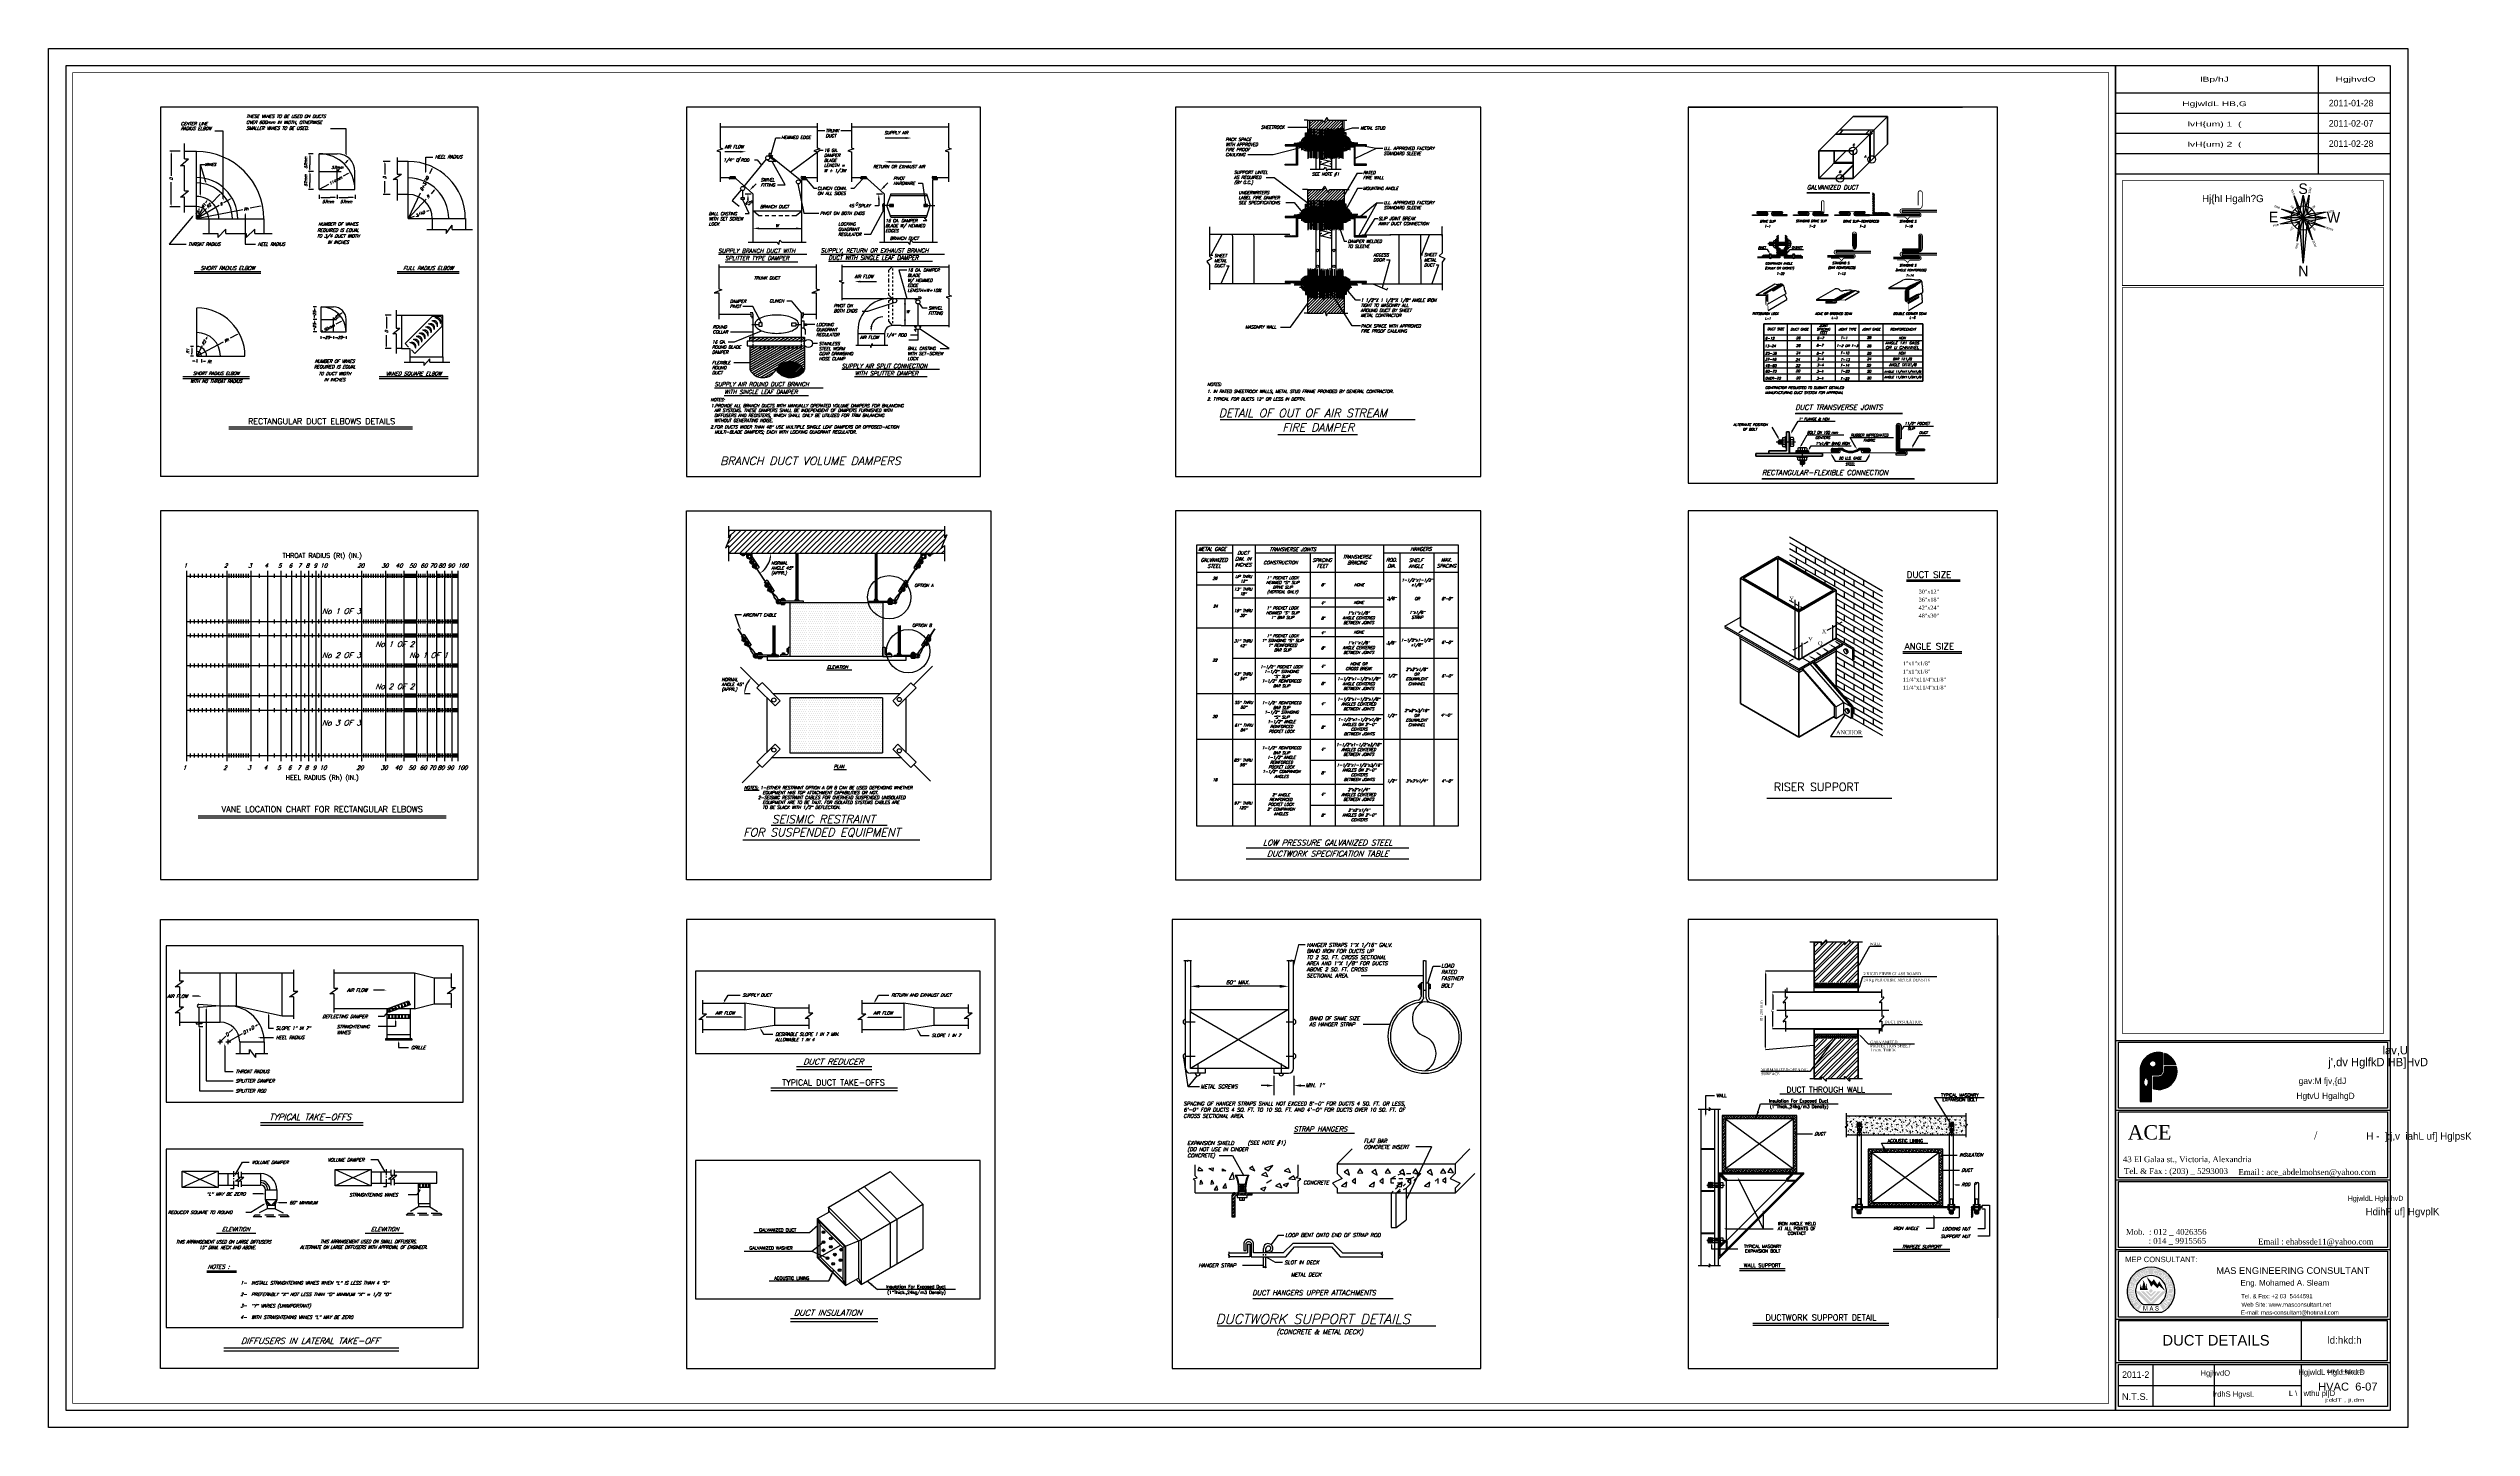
# Model space of a CAD drawing. Extents: x -730 to 2784, y 160 to 852.
# Drawn here: x -729.9 to -663.2, y 240.2 to 278.2 of the extents above; entities that cross this region are included whole.
import ezdxf
from ezdxf.enums import TextEntityAlignment as Align

# ---------------------------------------------------------------- set-up
doc = ezdxf.new("R2010")
doc.units = 0
doc.header["$MEASUREMENT"] = 0
doc.header["$PDMODE"] = 34
doc.header["$PDSIZE"] = 0.4
for name, pattern in [('CENTER', [50.8, 31.75, -6.35, 6.35, -6.35]), ('DASH', [600, 400, -200]), ('DASH3', [200, 100, -100]), ('EQUIP5', [200, 100, -100]), ('HIDDEN', [0.375, 0.25, -0.125])]:
    doc.linetypes.add(name, pattern=pattern)
for name, color, linetype in [('00-1-FRAME', 5, 'Continuous'), ('1', 1, 'Continuous'), ('4', 1, 'Continuous'), ('7', 7, 'Continuous'), ('AREA', 30, 'Continuous'), ('CENTER', 1, 'CENTER'), ('Duct', 4, 'Continuous'), ('ELEV3', 1, 'Continuous'), ('EQUIP', 12, 'Continuous'), ('fram', 252, 'Continuous'), ('LEADER', 4, 'Continuous'), ('M-DE-TI', 1, 'Continuous'), ('M_HV-S-DUCT', 3, 'Continuous'), ('M_HV_DIFF', 1, 'HIDDEN'), ('M_HV_HATCH', 11, 'Continuous'), ('M_HV_L_TETX', 11, 'Continuous'), ('M_HV_T_TABLE', 140, 'Continuous'), ('M_HV_TABLE', 140, 'Continuous'), ('M_HV_TEXT', 7, 'Continuous'), ('MEQUIP', 1, 'Continuous'), ('MEQUIP2', 1, 'DASH'), ('MEQUIP5', 1, 'DASH3'), ('NOTE', 7, 'Continuous'), ('PATHS', 21, 'Continuous'), ('pipe', 5, 'Continuous'), ('Text', 42, 'Continuous'), ('WALL', 4, 'Continuous')]:
    doc.layers.add(name, color=color, linetype=linetype)
for name, color, linetype, lineweight in [('2', 2, 'Continuous', 25), ('3', 3, 'Continuous', 25), ('5', 5, 'Continuous', 35), ('P-SANR-PIPES', 252, 'Continuous', 35)]:
    doc.layers.add(name, color=color, linetype=linetype, lineweight=lineweight)
doc.styles.add('ARABY', font='sosa.shx')
doc.styles.add('english', font='ARIAL.TTF')
doc.styles.add('MOST', font='romanc.shx')
doc.styles.add('ROMANC', font='italict.shx')
doc.styles.add('ROMAND', font='ROMAND.SHX')
doc.styles.add('ROMANS', font='romantic.ttf')
doc.styles.add('ROMANT', font='romanc.shx')
doc.styles.add('SIM1', font='SIMPLEX', dxfattribs={"oblique": 20, "height": 200})
doc.styles.add('SIMR', font='SIMPLEX', dxfattribs={"oblique": 20, "height": 250})
doc.styles.add('SIMT', font='SIMPLEX', dxfattribs={"oblique": 20, "height": 400})
doc.styles.get("Standard").update_dxf_attribs({"font": 'TIMES.TTF'})
doc.styles.add('style1', font='sosa.shx')
doc.dimstyles.get("Standard").update_dxf_attribs({"dimtxt": 0.8, "dimasz": 0.18, "dimexe": 0.18, "dimexo": 0.0625, "dimgap": 0.09, "dimtad": 0, "dimzin": 0, "dimdsep": 46, "dimtxsty": 'Standard', "dimcen": 0.09, "dimadec": 4, "dimazin": 0, "dimtfac": 1, "dimtofl": 0, "dimtmove": 0, "dimatfit": 3, "dimfxl": 1, "dimtolj": 1, "dimtzin": 0, "dimarcsym": 0})

# ---------------------------------------------------------------- blocks, each defined once
blk = doc.blocks.new('A$C146F5EAA')
for points in [[(0.89, 0.23), (0.9, 0.23), (0.9, 0.07), (0.92, 0.07), (0.92, 0.28), (0.89, 0.28), (0.84, 0.13), (0.84, 0.12), (0.83, 0.11), (0.83, 0.11), (0.82, 0.13), (0.78, 0.28), (0.74, 0.28), (0.74, 0.07), (0.76, 0.07), (0.76, 0.23), (0.77, 0.23), (0.82, 0.07), (0.84, 0.07)], [(1.31, 0.21), (1.3, 0.23), (1.31, 0.23), (1.32, 0.25), (1.32, 0.25), (1.35, 0.26), (1.35, 0.26), (1.37, 0.25), (1.39, 0.24), (1.39, 0.22), (1.42, 0.22), (1.42, 0.23), (1.41, 0.25), (1.41, 0.26), (1.39, 0.27), (1.37, 0.28), (1.35, 0.28), (1.33, 0.28), (1.31, 0.27), (1.31, 0.27), (1.29, 0.26), (1.29, 0.25), (1.28, 0.23), (1.28, 0.22), (1.29, 0.2), (1.31, 0.18), (1.32, 0.17), (1.34, 0.17), (1.36, 0.16), (1.38, 0.16), (1.39, 0.15), (1.4, 0.13), (1.39, 0.11), (1.39, 0.11), (1.38, 0.1), (1.35, 0.09), (1.35, 0.09), (1.32, 0.1), (1.32, 0.1), (1.3, 0.12), (1.3, 0.14), (1.27, 0.14), (1.27, 0.12), (1.28, 0.1), (1.29, 0.09), (1.31, 0.08), (1.33, 0.07), (1.35, 0.07), (1.37, 0.07), (1.39, 0.08), (1.4, 0.08), (1.41, 0.1), (1.42, 0.11), (1.42, 0.13), (1.42, 0.15), (1.41, 0.17), (1.39, 0.18), (1.38, 0.19), (1.35, 0.19), (1.34, 0.2), (1.32, 0.2)]]:
    blk.add_hatch(color=251).paths.add_polyline_path(points)
h = blk.add_hatch(color=251)
h.paths.add_polyline_path([(1.11, 0.28), (1.09, 0.28), (1.01, 0.07), (1.04, 0.07), (1.06, 0.13), (1.14, 0.13), (1.16, 0.07), (1.19, 0.07)])
h.paths.add_polyline_path([(1.13, 0.16), (1.07, 0.16), (1.1, 0.25)], flags=16)
at = {"layer": 'P-SANR-PIPES'}
h = blk.add_hatch(color=251, dxfattribs=at)
h.paths.add_polyline_path([(0.67, 0.33, -3.427928), (1.48, 0.33), (1.63, 0.09, 3.427928), (0.52, 0.09)])
h.paths.add_polyline_path([(0.44, 0.21), (0.35, 0.3), (0.36, 0.32), (0.44, 0.25), (0.48, 0.29), (0.41, 0.36), (0.42, 0.38), (0.5, 0.31), (0.54, 0.36), (0.46, 0.44), (0.48, 0.45), (0.58, 0.36)], flags=16)
h.paths.add_polyline_path([(0.27, 0.39), (0.26, 0.41), (0.35, 0.58), (0.21, 0.5), (0.2, 0.52), (0.38, 0.62), (0.39, 0.6), (0.3, 0.43), (0.44, 0.51), (0.45, 0.49)], flags=16)
h.paths.add_polyline_path([(0.29, 0.63), (0.27, 0.62), (0.24, 0.61), (0.21, 0.61), (0.19, 0.62), (0.17, 0.63), (0.15, 0.65), (0.14, 0.67), (0.13, 0.7), (0.13, 0.72), (0.14, 0.74), (0.16, 0.76), (0.17, 0.76), (0.18, 0.74), (0.16, 0.73), (0.15, 0.71), (0.15, 0.71), (0.16, 0.68), (0.16, 0.68), (0.17, 0.66), (0.18, 0.65), (0.19, 0.64), (0.21, 0.64), (0.24, 0.64), (0.26, 0.64), (0.28, 0.65), (0.3, 0.67), (0.31, 0.69), (0.31, 0.7), (0.31, 0.72), (0.31, 0.73), (0.3, 0.75), (0.29, 0.76), (0.28, 0.77), (0.27, 0.78), (0.24, 0.76), (0.25, 0.71), (0.23, 0.71), (0.21, 0.78), (0.28, 0.8), (0.3, 0.79), (0.31, 0.78), (0.32, 0.76), (0.33, 0.74), (0.34, 0.72), (0.34, 0.7), (0.33, 0.67), (0.32, 0.65)], flags=16)
h.paths.add_polyline_path([(0.31, 0.85), (0.1, 0.83), (0.1, 0.85), (0.3, 0.88)], flags=16)
h.paths.add_polyline_path([(0.3, 0.92), (0.09, 0.93), (0.09, 0.95), (0.26, 1.04), (0.1, 1.05), (0.1, 1.08), (0.31, 1.07), (0.31, 1.04), (0.14, 0.95), (0.3, 0.94)], flags=16)
h.paths.add_polyline_path([(0.31, 1.11), (0.11, 1.16), (0.15, 1.29), (0.18, 1.29), (0.15, 1.18), (0.21, 1.16), (0.24, 1.26), (0.26, 1.26), (0.23, 1.16), (0.3, 1.14), (0.33, 1.25), (0.35, 1.24)], flags=16)
h.paths.add_polyline_path([(1.61, 0.39), (1.63, 0.41), (1.75, 0.29), (1.8, 0.34), (1.81, 0.32), (1.69, 0.2), (1.68, 0.22), (1.73, 0.27)], flags=16)
h.paths.add_polyline_path([(0.37, 1.28), (0.19, 1.39), (0.26, 1.5), (0.28, 1.49), (0.22, 1.4), (0.28, 1.36), (0.33, 1.45), (0.35, 1.44), (0.3, 1.35), (0.36, 1.32), (0.42, 1.42), (0.44, 1.4)], flags=16)
h.paths.add_polyline_path([(1.67, 0.45), (1.69, 0.48), (1.88, 0.49), (1.75, 0.57), (1.77, 0.6), (1.94, 0.49), (1.92, 0.46), (1.72, 0.45), (1.86, 0.36), (1.84, 0.34)], flags=16)
h.paths.add_polyline_path([(0.46, 1.44), (0.32, 1.58), (0.38, 1.64), (0.4, 1.66), (0.43, 1.67), (0.44, 1.67), (0.46, 1.65), (0.48, 1.63), (0.48, 1.61), (0.48, 1.59), (0.47, 1.57), (0.48, 1.58), (0.51, 1.57), (0.52, 1.57), (0.58, 1.55), (0.56, 1.53), (0.51, 1.54), (0.48, 1.55), (0.46, 1.55), (0.46, 1.55), (0.45, 1.55), (0.44, 1.54), (0.42, 1.52), (0.48, 1.45)], flags=16)
h.paths.add_polyline_path([(1.78, 0.61), (1.79, 0.65), (1.85, 0.65), (1.88, 0.74), (1.83, 0.78), (1.84, 0.81), (2.01, 0.66), (2, 0.63)], flags=16)
h.paths.add_polyline_path([(0.4, 1.54), (0.35, 1.58), (0.39, 1.63), (0.41, 1.64), (0.43, 1.64), (0.45, 1.63), (0.46, 1.61), (0.45, 1.59), (0.44, 1.57)], flags=0)
h.paths.add_polyline_path([(0.61, 1.58), (0.49, 1.74), (0.51, 1.75), (0.63, 1.59)], flags=16)
h.paths.add_polyline_path([(1.88, 0.65), (1.9, 0.72), (1.98, 0.66)], flags=0)
h.paths.add_polyline_path([(0.67, 1.62), (0.58, 1.8), (0.6, 1.81), (0.76, 1.71), (0.69, 1.86), (0.71, 1.87), (0.8, 1.68), (0.78, 1.67), (0.62, 1.77), (0.69, 1.63)], flags=16)
h.paths.add_polyline_path([(1.84, 0.85), (1.85, 0.88), (2.02, 0.86), (2.03, 0.93), (2.06, 0.93), (2.04, 0.76), (2.01, 0.76), (2.02, 0.83)], flags=16)
h.paths.add_polyline_path([(1.85, 0.94), (1.85, 1.08), (2.05, 1.09), (2.05, 1.06), (1.87, 1.05), (1.88, 0.94)], flags=16)
h.paths.add_polyline_path([(0.84, 1.73), (0.83, 1.74), (0.81, 1.77), (0.8, 1.79), (0.8, 1.82), (0.8, 1.85), (0.81, 1.87), (0.82, 1.89), (0.84, 1.91), (0.87, 1.92), (0.9, 1.92), (0.92, 1.92), (0.94, 1.9), (0.95, 1.89), (0.96, 1.87), (0.94, 1.86), (0.92, 1.88), (0.91, 1.89), (0.9, 1.9), (0.88, 1.9), (0.88, 1.9), (0.85, 1.89), (0.84, 1.88), (0.83, 1.87), (0.83, 1.85), (0.82, 1.82), (0.83, 1.8), (0.83, 1.78), (0.84, 1.76), (0.86, 1.75), (0.87, 1.74), (0.89, 1.74), (0.91, 1.74), (0.93, 1.75), (0.93, 1.75), (0.95, 1.76), (0.96, 1.77), (0.95, 1.81), (0.9, 1.8), (0.89, 1.82), (0.97, 1.83), (0.98, 1.76), (0.97, 1.74), (0.95, 1.73), (0.93, 1.72), (0.91, 1.71), (0.89, 1.71), (0.87, 1.72)], flags=16)
h.paths.add_polyline_path([(1.83, 1.16), (1.81, 1.19), (1.81, 1.22), (1.81, 1.24), (1.82, 1.26), (1.83, 1.27), (1.85, 1.28), (1.88, 1.29), (1.88, 1.29), (1.99, 1.32), (2, 1.3), (1.89, 1.27), (1.86, 1.26), (1.86, 1.25), (1.84, 1.24), (1.84, 1.23), (1.84, 1.2), (1.84, 1.2), (1.85, 1.17), (1.87, 1.15), (1.87, 1.15), (1.89, 1.15), (1.91, 1.15), (1.92, 1.16), (2.03, 1.19), (2.04, 1.16), (1.92, 1.13), (1.9, 1.12), (1.88, 1.12), (1.86, 1.13), (1.84, 1.14)], flags=16)
h.paths.add_polyline_path([(1.75, 1.34), (1.74, 1.35), (1.73, 1.38), (1.73, 1.41), (1.73, 1.43), (1.74, 1.44), (1.75, 1.46), (1.76, 1.47), (1.78, 1.44), (1.76, 1.43), (1.75, 1.4), (1.75, 1.4), (1.76, 1.37), (1.76, 1.37), (1.78, 1.34), (1.79, 1.33), (1.79, 1.33), (1.81, 1.33), (1.83, 1.35), (1.83, 1.36), (1.82, 1.39), (1.82, 1.41), (1.82, 1.43), (1.82, 1.45), (1.82, 1.47), (1.84, 1.49), (1.87, 1.5), (1.9, 1.48), (1.92, 1.46), (1.92, 1.44), (1.93, 1.42), (1.93, 1.39), (1.93, 1.37), (1.91, 1.35), (1.9, 1.35), (1.89, 1.37), (1.9, 1.39), (1.91, 1.41), (1.9, 1.43), (1.9, 1.43), (1.89, 1.46), (1.88, 1.46), (1.86, 1.47), (1.85, 1.47), (1.84, 1.45), (1.84, 1.44), (1.84, 1.42), (1.85, 1.41), (1.85, 1.38), (1.85, 1.36), (1.85, 1.33), (1.84, 1.32), (1.82, 1.31), (1.8, 1.3), (1.77, 1.32)], flags=16)
h.paths.add_polyline_path([(1.23, 1.73), (1.21, 1.74), (1.19, 1.76), (1.19, 1.78), (1.18, 1.79), (1.18, 1.82), (1.19, 1.84), (1.2, 1.87), (1.21, 1.89), (1.23, 1.9), (1.25, 1.91), (1.26, 1.91), (1.29, 1.92), (1.31, 1.91), (1.34, 1.9), (1.36, 1.88), (1.37, 1.86), (1.38, 1.83), (1.35, 1.83), (1.35, 1.86), (1.33, 1.87), (1.31, 1.89), (1.31, 1.89), (1.28, 1.89), (1.26, 1.89), (1.24, 1.88), (1.24, 1.87), (1.22, 1.85), (1.22, 1.84), (1.21, 1.81), (1.21, 1.79), (1.22, 1.77), (1.23, 1.76), (1.25, 1.74), (1.26, 1.74), (1.28, 1.73), (1.3, 1.74), (1.32, 1.75), (1.33, 1.77), (1.36, 1.75), (1.34, 1.73), (1.32, 1.72), (1.29, 1.71), (1.27, 1.71), (1.25, 1.72)], flags=16)
h.paths.add_polyline_path([(1.68, 1.44), (1.66, 1.46), (1.7, 1.66), (1.58, 1.55), (1.56, 1.57), (1.71, 1.71), (1.73, 1.68), (1.69, 1.49), (1.81, 1.6), (1.83, 1.58)], flags=16)
h.paths.add_polyline_path([(1.43, 1.65), (1.42, 1.67), (1.42, 1.67), (1.41, 1.69), (1.4, 1.72), (1.41, 1.75), (1.41, 1.77), (1.43, 1.79), (1.45, 1.81), (1.47, 1.82), (1.49, 1.82), (1.51, 1.82), (1.53, 1.82), (1.56, 1.81), (1.58, 1.8), (1.59, 1.78), (1.6, 1.75), (1.61, 1.73), (1.61, 1.7), (1.6, 1.67), (1.58, 1.65), (1.56, 1.63), (1.53, 1.62), (1.51, 1.62), (1.48, 1.62), (1.46, 1.63)], flags=16)
h.paths.add_polyline_path([(1.47, 1.65), (1.45, 1.67), (1.44, 1.67), (1.44, 1.7), (1.43, 1.72), (1.43, 1.74), (1.44, 1.76), (1.45, 1.78), (1.46, 1.79), (1.48, 1.8), (1.51, 1.8), (1.52, 1.8), (1.54, 1.79), (1.55, 1.79), (1.57, 1.77), (1.58, 1.75), (1.58, 1.72), (1.58, 1.71), (1.57, 1.69), (1.56, 1.67), (1.55, 1.66), (1.53, 1.65), (1.51, 1.64), (1.49, 1.64)], flags=0)
h = blk.add_hatch(color=1, dxfattribs=at)
h.paths.add_polyline_path([(1.21, 1.49), (1.11, 1.37), (0.87, 1.62), (1.09, 1.15), (1.18, 1.27), (1.37, 1.09), (1.45, 1.19), (1.73, 0.95), (1.45, 1.4), (1.37, 1.25)])
edge = h.paths.add_edge_path()
edge.add_ellipse((0.7, 0.99), major_axis=(0, 0.255), ratio=0.9, start_angle=273.3582, end_angle=306.6672)
edge.add_ellipse((1.01, 1.21), major_axis=(0, 0.153), ratio=0.9, start_angle=52.2143, end_angle=114.6439, ccw=False)
edge.add_ellipse((1.07, 1.09), major_axis=(0, 0.282), ratio=0.9, start_angle=42.1608, end_angle=85.557)
edge.add_line((0.82, 1.12), (0.82, 1.07))
edge.add_line((0.82, 1.07), (0.81, 1.09))
edge.add_line((0.81, 1.09), (0.81, 1.23))
edge.add_ellipse((0.58, 1.23), major_axis=(0, 0.255), ratio=0.9, start_angle=270, end_angle=336.7407)
edge.add_ellipse((0.51, 1.28), major_axis=(0, 0.264), ratio=0.9, start_angle=291.488, end_angle=316.585, ccw=False)
edge.add_ellipse((0.7, 1.36), major_axis=(0, 0.0425), ratio=0.9, start_angle=268.9465, end_angle=291.488, ccw=False)
edge.add_ellipse((0.46, 1.36), major_axis=(0, 0.302), ratio=0.9, start_angle=244.2132, end_angle=268.9465, ccw=False)
edge.add_ellipse((0.97, 1.1), major_axis=(0, 0.316), ratio=0.9, start_angle=65.3118, end_angle=96.4562)
edge.add_ellipse((0.8, 1.17), major_axis=(0, 0.17), ratio=0.9, start_angle=107.8866, end_angle=128.2342, ccw=False)
edge.add_ellipse((0.4, 1.06), major_axis=(0, 0.289), ratio=0.9, start_angle=282.2009, end_angle=319.6135)
edge.add_ellipse((0.34, 1.16), major_axis=(0, 0.289), ratio=0.9, start_angle=256.3901, end_angle=294.1263, ccw=False)
edge.add_ellipse((0.86, 1.01), major_axis=(0, 0.316), ratio=0.9, start_angle=76.3901, end_angle=91.1388)
edge.add_line((0.58, 1.01), (0.93, 1.01))
h = blk.add_hatch(color=136, dxfattribs=at)
h.paths.add_polyline_path([(1.17, 0.96), (1.08, 1.05), (0.98, 0.96), (1.08, 0.87)])
h.paths.add_polyline_path([(1.32, 0.94), (1.22, 0.94), (1.08, 0.8), (0.94, 0.94), (0.83, 0.94), (1.08, 0.69)], flags=16)
h.paths.add_polyline_path([(1.52, 0.94), (1.39, 0.94), (1.08, 0.62), (0.76, 0.94), (0.63, 0.94), (1.08, 0.49)], flags=17)
h.paths.add_polyline_path([(1.76, 0.94), (1.59, 0.94), (1.08, 0.42), (0.56, 0.94), (0.39, 0.94), (0.98, 0.35), (1.17, 0.35)])
at = {"color": 7, "lineweight": 25}
for p, q in [((0.74, 0.35), (1.41, 0.35)), ((0.58, 0), (1.57, 0))]:
    blk.add_line(p, q, dxfattribs=at)
for radius, start, end in [(1.08, 297.2083, 242.7917), (0.697, 299.0944, 240.9056)]:
    blk.add_arc((1.08, 0.96), radius, start, end, dxfattribs=at)
blk = doc.blocks.new('A$C4B4E3A78')
at = {"layer": 'PATHS'}
h = blk.add_hatch(color=256, dxfattribs=at)
h.paths.add_polyline_path([(-0.334, 0, -0.044061), (-0.329, 0.059), (-0.626, 0)])
h.paths.add_polyline_path([(0, 0), (-0.103, 0.103), (-0.329, 0.059, 0.044061), (-0.334, 0)])
h.paths.add_polyline_path([(0, 0.334, -0.044061), (0.059, 0.329), (0, 0.626)])
h.paths.add_polyline_path([(0, 0), (0.103, 0.103), (0.059, 0.329, 0.044061), (0, 0.334)])
h.paths.add_polyline_path([(0.334, 0, -0.044061), (0.329, -0.059), (0.626, 0)])
h.paths.add_polyline_path([(0, 0), (0.103, -0.103), (0.329, -0.059, 0.044061), (0.334, 0)])
h.paths.add_polyline_path([(0, -0.334, -0.063049), (-0.083, -0.324), (0, -1.249)])
h.paths.add_polyline_path([(-0.083, -0.324, 0.063049), (0, -0.334), (0, 0), (-0.103, -0.103)])
at = {"layer": 'AREA', "linetype": 'ByBlock'}
for p, q in [((-0.606, 0.251), (-0.103, 0.103)), ((-0.103, 0.103), (-0.251, 0.606)), ((0.163, 0.628), (0.103, 0.103)), ((0.628, 0.163), (0.103, 0.103)), ((-0.635, -0.165), (-0.102, -0.117)), ((-0.165, -0.635), (-0.103, -0.103)), ((0.118, -0.118), (0.606, -0.251))]:
    blk.add_line(p, q, dxfattribs=at)
at = {"layer": 'PATHS', "color": 2}
for p, q in [((-0.635, -0.165), (0.635, 0.165)), ((-0.606, 0.251), (0.606, -0.251)), ((-0.251, 0.606), (0.251, -0.606)), ((0.251, -0.606), (-0.251, 0.606)), ((-0.165, -0.635), (0.165, 0.635)), ((0.249, -0.6), (0.103, -0.103))]:
    blk.add_line(p, q, dxfattribs=at)
at = {"layer": 'PATHS'}
for p, q in [((-0.626, 0), (-0.103, 0.103)), ((0, 0), (-0.236, 0.236)), ((-0.103, 0.103), (0, 0.626)), ((0, 0.626), (0, -1.249)), ((0, 0.626), (0.103, 0.103)), ((0, 0), (0.236, 0.236)), ((0.103, 0.103), (0.626, 0)), ((0.626, 0), (-0.626, 0)), ((-0.103, -0.103), (-0.626, 0)), ((0, 0), (-0.236, -0.236)), ((0, -1.249), (-0.103, -0.103)), ((0, 0), (0.236, -0.236)), ((0.103, -0.103), (0, -1.249)), ((0.626, 0), (0.103, -0.103))]:
    blk.add_line(p, q, dxfattribs=at)
blk.add_circle((0, 0), 0.334, dxfattribs=at)
at = {"layer": 'PATHS', "color": 2, "char_height": 0.0729, "width": 0.15156}
for s, insert, attachment_point, rotation in [('{\\fAlgerian|b0|i0|c0|p82;sse}', (-0.276, 0.804), 1, 292.5), ('{\\fAlgerian|b0|i0|c0|p82;ssw}', (0.117, 0.687), 1, 75.42382), ('{\\fAlgerian|b0|i0|c0|p82;ese}', (-0.775, 0.372), 1, 337.5), ('{\\fAlgerian|b0|i0|c0|p82;wsw}', (0.665, 0.136), 7, 8.55515), ('{\\fAlgerian|b0|i0|c0|p82;ene}', (-0.839, -0.242), 7, 8.55515), ('{\\fAlgerian|b0|i0|c0|p82;nnw}', (0.311, -0.611), 1, 292.5), ('{\\fAlgerian|b0|i0|c0|p82;wnw}', (0.651, -0.219), 1, 337.5), ('{\\fAlgerian|b0|i0|c0|p82;nne}', (-0.242, -0.84), 1, 75.42382)]:
    blk.add_mtext(s, dxfattribs=dict(at, insert=insert, attachment_point=attachment_point, rotation=rotation))
at = {"layer": 'PATHS', "char_height": 0.2916, "width": 0.60625, "attachment_point": 1}
for s, insert in [('{\\fAlgerian|b0|i0|c0|p82;S}', (-0.136, 0.953)), ('{\\fAlgerian|b0|i0|c0|p82;E}', (-0.949, 0.173)), ('{\\fAlgerian|b0|i0|c0|p82;W}', (0.648, 0.162)), ('{\\fAlgerian|b0|i0|c0|p82;N}', (-0.14, -1.313))]:
    blk.add_mtext(s, dxfattribs=dict(at, insert=insert))
at = {"layer": 'PATHS', "color": 5, "char_height": 0.0729, "width": 0.15156, "attachment_point": 1}
for s, insert, rotation in [('{\\fAlgerian|b0|i0|c0|p82;se}', (-0.307, 0.367), 315), ('{\\fAlgerian|b0|i0|c0|p82;sw}', (0.202, 0.284), 45), ('{\\fAlgerian|b0|i0|c0|p82;nE}', (-0.39, -0.315), 45), ('{\\fAlgerian|b0|i0|c0|p82;nw}', (0.276, -0.217), 315)]:
    blk.add_mtext(s, dxfattribs=dict(at, insert=insert, rotation=rotation))
blk = doc.blocks.new('*X222')
at = {"color": 0}
for p, q in [((3.344, 7.586), (3.898, 8.141)), ((3.344, 7.675), (3.763, 8.094)), ((3.344, 7.763), (3.674, 8.094)), ((3.344, 7.852), (3.586, 8.094)), ((3.344, 7.94), (3.498, 8.094)), ((3.344, 8.028), (3.409, 8.094)), ((3.344, 7.498), (3.928, 8.082)), ((3.344, 7.41), (3.957, 8.023)), ((3.366, 7.344), (4.116, 8.094)), ((3.455, 7.344), (4.205, 8.094)), ((3.543, 7.344), (4.293, 8.094)), ((3.631, 7.344), (4.381, 8.094)), ((3.72, 7.344), (4.469, 8.093)), ((3.808, 7.344), (4.469, 8.004)), ((3.897, 7.344), (4.469, 7.916)), ((3.985, 7.344), (4.469, 7.828)), ((4.073, 7.344), (4.469, 7.739)), ((4.162, 7.344), (4.469, 7.651)), ((4.25, 7.344), (4.469, 7.562)), ((4.339, 7.344), (4.469, 7.474)), ((4.427, 7.344), (4.469, 7.386))]:
    blk.add_line(p, q, dxfattribs=at)
blk = doc.blocks.new('*X223')
at = {"color": 0}
for p, q in [((3.344, 4.404), (4.131, 5.192)), ((3.344, 4.493), (4.043, 5.192)), ((3.344, 4.581), (3.955, 5.192)), ((3.344, 4.67), (3.866, 5.192)), ((3.344, 4.758), (3.778, 5.192)), ((3.344, 4.846), (3.69, 5.192)), ((3.344, 4.935), (3.601, 5.192)), ((3.344, 5.023), (3.513, 5.192)), ((3.344, 5.112), (3.424, 5.192)), ((3.356, 4.328), (4.22, 5.192)), ((3.444, 4.328), (4.308, 5.192)), ((3.533, 4.328), (4.397, 5.192)), ((3.621, 4.328), (4.469, 5.176)), ((3.709, 4.328), (4.469, 5.087)), ((3.864, 4.394), (4.469, 4.999)), ((3.889, 4.331), (4.469, 4.911)), ((3.975, 4.328), (4.469, 4.822)), ((4.063, 4.328), (4.469, 4.734)), ((4.151, 4.328), (4.469, 4.646)), ((4.24, 4.328), (4.469, 4.557)), ((3.798, 4.328), (3.835, 4.365)), ((3.915, 4.268), (3.939, 4.292)), ((4.328, 4.328), (4.469, 4.469)), ((4.417, 4.328), (4.469, 4.38))]:
    blk.add_line(p, q, dxfattribs=at)
blk = doc.blocks.new('*X224')
at = {"color": 0}
for p, q in [((3.406, 9.682), (3.981, 10.256)), ((3.406, 9.593), (4.063, 10.25)), ((3.406, 9.859), (3.797, 10.25)), ((3.406, 9.947), (3.709, 10.25)), ((3.406, 10.035), (3.621, 10.25)), ((3.406, 10.124), (3.532, 10.25)), ((3.406, 10.212), (3.444, 10.25)), ((3.406, 9.77), (3.835, 10.199)), ((3.448, 9.547), (4.151, 10.25)), ((3.536, 9.547), (4.24, 10.25)), ((3.625, 9.547), (4.328, 10.25)), ((3.713, 9.547), (4.406, 10.24)), ((3.802, 9.547), (4.406, 10.151)), ((3.884, 10.248), (3.947, 10.311)), ((3.89, 9.547), (4.406, 10.063)), ((3.978, 9.547), (4.406, 9.975)), ((4.067, 9.547), (4.406, 9.886)), ((4.155, 9.547), (4.406, 9.798)), ((4.244, 9.547), (4.406, 9.71)), ((4.332, 9.547), (4.406, 9.621))]:
    blk.add_line(p, q, dxfattribs=at)
blk = doc.blocks.new('*X225')
at = {"color": 0}
for p, q in [((2.679, 6.688), (2.71, 6.719)), ((2.71, 6.688), (2.741, 6.719)), ((2.767, 6.688), (2.798, 6.719)), ((2.798, 6.688), (2.83, 6.719)), ((2.856, 6.688), (2.887, 6.719)), ((2.887, 6.688), (2.918, 6.719)), ((2.944, 6.688), (2.975, 6.719)), ((2.975, 6.688), (3.031, 6.744)), ((3, 7.243), (3.039, 7.281)), ((3, 7.274), (3.007, 7.281)), ((3, 7.186), (3.031, 7.217)), ((3, 7.154), (3.031, 7.186)), ((3, 7.097), (3.031, 7.128)), ((3, 7.066), (3.031, 7.097)), ((3, 7.009), (3.031, 7.04)), ((3, 6.977), (3.031, 7.009)), ((3, 6.92), (3.031, 6.952)), ((3, 6.889), (3.031, 6.92)), ((3, 6.832), (3.031, 6.863)), ((3, 6.801), (3.031, 6.832)), ((3, 6.744), (3.031, 6.775)), ((3.064, 7.25), (3.096, 7.281)), ((3.096, 7.25), (3.127, 7.281)), ((3.153, 7.25), (3.184, 7.281)), ((3.184, 7.25), (3.215, 7.281)), ((3.241, 7.25), (3.273, 7.281)), ((3.273, 7.25), (3.304, 7.281)), ((3.33, 7.25), (3.344, 7.264))]:
    blk.add_line(p, q, dxfattribs=at)
blk = doc.blocks.new('*X226')
at = {"color": 0}
for p, q in [((2.656, 7.284), (2.685, 7.312)), ((2.685, 7.281), (2.716, 7.312)), ((2.742, 7.281), (2.773, 7.312)), ((2.773, 7.281), (2.805, 7.312)), ((2.831, 7.281), (2.862, 7.312)), ((2.862, 7.281), (2.893, 7.312)), ((2.919, 7.281), (2.95, 7.312)), ((2.95, 7.281), (2.981, 7.312)), ((3.007, 7.281), (3.039, 7.312)), ((3.039, 7.281), (3.07, 7.312)), ((3.096, 7.281), (3.127, 7.312)), ((3.127, 7.281), (3.158, 7.312)), ((3.184, 7.281), (3.215, 7.312)), ((3.215, 7.281), (3.247, 7.312)), ((3.273, 7.281), (3.304, 7.312)), ((3.304, 7.281), (3.335, 7.312)), ((3.361, 7.281), (3.392, 7.312)), ((3.392, 7.281), (3.423, 7.312)), ((3.449, 7.281), (3.481, 7.312)), ((3.481, 7.281), (3.512, 7.312)), ((3.538, 7.281), (3.569, 7.312)), ((3.569, 7.281), (3.6, 7.312)), ((3.626, 7.281), (3.657, 7.312)), ((3.657, 7.281), (3.689, 7.312)), ((3.714, 7.281), (3.746, 7.312)), ((3.746, 7.281), (3.777, 7.312)), ((3.803, 7.281), (3.834, 7.312)), ((3.834, 7.281), (3.865, 7.312)), ((3.891, 7.281), (3.922, 7.312)), ((3.922, 7.281), (3.954, 7.312)), ((3.98, 7.281), (4.011, 7.312)), ((4.011, 7.281), (4.042, 7.312)), ((4.068, 7.281), (4.099, 7.312)), ((4.099, 7.281), (4.131, 7.312)), ((4.156, 7.281), (4.188, 7.312)), ((4.188, 7.281), (4.219, 7.312)), ((4.245, 7.281), (4.276, 7.312)), ((4.276, 7.281), (4.307, 7.312)), ((4.333, 7.281), (4.364, 7.312)), ((4.364, 7.281), (4.396, 7.312)), ((4.422, 7.281), (4.453, 7.312)), ((4.453, 7.281), (4.484, 7.312)), ((4.51, 7.281), (4.541, 7.312)), ((4.541, 7.281), (4.572, 7.312)), ((4.598, 7.281), (4.63, 7.312)), ((4.63, 7.281), (4.661, 7.312)), ((4.687, 7.281), (4.718, 7.312)), ((4.718, 7.281), (4.749, 7.312)), ((4.775, 7.281), (4.806, 7.312)), ((4.806, 7.281), (4.838, 7.312)), ((4.864, 7.281), (4.895, 7.312)), ((4.895, 7.281), (4.926, 7.312)), ((4.952, 7.281), (4.983, 7.312)), ((4.983, 7.281), (5.014, 7.312)), ((5.04, 7.281), (5.072, 7.312)), ((5.072, 7.281), (5.103, 7.312)), ((5.129, 7.281), (5.156, 7.309))]:
    blk.add_line(p, q, dxfattribs=at)
blk = doc.blocks.new('*X235')
at = {"color": 0, "linetype": 'Continuous'}
for p, q in [((96.4, 55.3), (98.8, 57.7)), ((96.8, 54.4), (97.8, 55.3)), ((97.6, 53.9), (98.9, 55.1)), ((98.8, 56.4), (100.1, 57.7)), ((98.9, 53.8), (100.2, 55.1)), ((100.1, 56.4), (101.4, 57.7)), ((100.2, 53.8), (101.5, 55.1)), ((101.4, 56.4), (102.8, 57.7)), ((101.5, 53.8), (102.8, 55.1)), ((102.8, 56.4), (104.1, 57.7)), ((102.9, 53.8), (103.5, 54.5)), ((104.1, 56.4), (105.4, 57.7)), ((105.4, 56.4), (106.7, 57.7)), ((106.7, 56.4), (107.9, 57.6)), ((107.8, 56.1), (108.7, 57)), ((108.6, 55.6), (109.5, 56.5)), ((109.4, 55.1), (110.4, 56.1)), ((110.4, 54.7), (111.4, 55.7)), ((111.3, 54.3), (112.3, 55.3)), ((112.3, 54), (113.4, 55.1)), ((113.4, 53.7), (114.5, 54.9)), ((114.6, 53.6), (115.8, 54.8)), ((115.8, 53.5), (117.1, 54.8)), ((117.2, 53.5), (118.7, 55)), ((118.7, 53.7), (120.5, 55.5)), ((120.4, 54.1), (122.9, 56.6)), ((122.6, 55), (125.3, 57.7)), ((125.3, 56.4), (126.6, 57.7)), ((126.6, 56.4), (127.9, 57.7)), ((128, 56.4), (129.3, 57.7)), ((128.7, 54.5), (129.4, 55.1)), ((129.3, 56.4), (130.6, 57.7)), ((129.4, 53.8), (130.7, 55.1)), ((130.6, 56.4), (131.9, 57.7)), ((130.7, 53.8), (132, 55.1)), ((131.9, 56.4), (133.3, 57.7)), ((132, 53.8), (133.3, 55.1)), ((133.3, 56.4), (134.5, 57.6)), ((133.3, 53.8), (135.9, 56.3)), ((134.4, 56.2), (135.4, 57.1)), ((134.9, 54), (135.7, 54.8))]:
    blk.add_line(p, q, dxfattribs=at)
blk = doc.blocks.new('*X236')
at = {"color": 0, "linetype": 'Continuous'}
for p, q in [((151.3, 79.7), (151.9, 80.3)), ((151.3, 78.4), (152.8, 79.9)), ((151.3, 77), (152.8, 78.5)), ((151.3, 75.7), (152.8, 77.2)), ((151.3, 74.4), (152.8, 75.9)), ((151.3, 73.1), (152.8, 74.6)), ((151.3, 71.7), (152.8, 73.2)), ((151.3, 70.4), (152.8, 71.9)), ((151.3, 69.1), (152.8, 70.6)), ((151.3, 67.8), (152.8, 69.3)), ((151.3, 66.4), (152.8, 67.9)), ((151.3, 65.1), (152.8, 66.6)), ((151.3, 63.8), (152.8, 65.3)), ((151.3, 62.5), (152.8, 64)), ((151.3, 61.1), (152.8, 62.6)), ((151.3, 59.8), (152.8, 61.3)), ((151.3, 58.5), (152.8, 60)), ((151.4, 57.3), (152.8, 58.7)), ((151.9, 56.4), (152.9, 57.5)), ((152.6, 55.8), (153.8, 57)), ((153.6, 55.5), (155.1, 57)), ((155, 55.5), (156.5, 57)), ((156.3, 55.5), (157.8, 57)), ((157.6, 55.5), (159.1, 57)), ((158.9, 55.5), (160.4, 57)), ((160.3, 55.5), (161.8, 57)), ((161.6, 55.5), (163.1, 57)), ((162.9, 55.5), (164.4, 57)), ((164.2, 55.5), (165.7, 57)), ((165.6, 55.5), (167.1, 57)), ((166.9, 55.5), (168.4, 57)), ((168.2, 55.5), (169.7, 57)), ((169.6, 55.5), (171.1, 57)), ((170.9, 55.5), (172.4, 57)), ((172.2, 55.5), (173.7, 57)), ((173.5, 55.5), (175, 57)), ((174.9, 55.5), (176.4, 57)), ((176.2, 55.5), (177.7, 57)), ((177.5, 55.5), (177.9, 56))]:
    blk.add_line(p, q, dxfattribs=at)
blk = doc.blocks.new('*X232')
at = {"color": 0}
for p, q in [((297.7, 153.450217), (299.90987, 155.660087)), ((297.7, 152.036003), (300.758398, 155.094401)), ((297.7, 150.62179), (301.514689, 154.436478)), ((297.7, 149.207576), (301.999473, 153.507049)), ((297.7, 147.793362), (302.1, 152.193362)), ((297.7, 146.379149), (302.1, 150.779149)), ((297.7, 144.964935), (302.1, 149.364935)), ((297.7, 143.550722), (302.1, 147.950722)), ((297.7, 142.136508), (302.1, 146.536508)), ((297.7, 140.722295), (302.1, 145.122295)), ((297.7, 139.308081), (302.1, 143.708081)), ((297.7, 137.893867), (302.1, 142.293867)), ((297.7, 136.479654), (302.1, 140.879654)), ((297.7, 135.06544), (302.1, 139.46544)), ((297.7, 133.651227), (302.1, 138.051227)), ((297.7, 132.237013), (302.1, 136.637013)), ((297.7, 130.8228), (302.1, 135.2228)), ((297.7, 129.408586), (302.1, 133.808586)), ((297.7, 127.994373), (302.1, 132.394373)), ((297.7, 126.580159), (302.1, 130.980159)), ((297.7, 125.165945), (302.1, 129.565945)), ((297.7, 123.751732), (302.1, 128.151732)), ((297.7, 122.337518), (302.1, 126.737518)), ((297.7, 120.923305), (302.1, 125.323305)), ((297.7, 119.509091), (302.1, 123.909091)), ((297.7, 118.094878), (302.1, 122.494878)), ((297.7, 116.680664), (302.1, 121.080664)), ((297.7, 115.26645), (302.1, 119.66645)), ((297.7, 113.852237), (302.1, 118.252237)), ((297.701753, 154.866184), (298.883816, 156.048247)), ((297.7, 112.438023), (302.1, 116.838023)), ((297.7, 111.02381), (302.1, 115.42381)), ((297.7, 109.609596), (302.1, 114.009596)), ((297.7, 108.195383), (302.1, 112.595383)), ((297.7, 106.781169), (302.1, 111.181169)), ((297.7, 105.366956), (302.112227, 109.779183)), ((297.7, 103.952742), (302.520456, 108.773198)), ((299.161472, 104), (303.319889, 108.158417)), ((300.575685, 104), (304.575685, 108)), ((301.989899, 104), (305.989899, 108)), ((303.404112, 104), (307.404112, 108)), ((304.818326, 104), (308.818326, 108)), ((306.232539, 104), (310.232539, 108)), ((307.646753, 104), (311.646753, 108)), ((309.060967, 104), (313.060967, 108)), ((310.47518, 104), (314.47518, 108)), ((311.889394, 104), (315.389394, 107.5)), ((313.303607, 104), (316, 106.696393)), ((314.717821, 104), (316, 105.282179)), ((320, 106.453752), (321.546248, 108)), ((320, 105.039539), (322.960461, 108)), ((320.374675, 104), (324.374675, 108)), ((321.788889, 104), (325.788889, 108)), ((323.203102, 104), (327.203102, 108)), ((324.617316, 104), (328.617316, 108)), ((326.031529, 104), (330.031529, 108)), ((327.445743, 104), (331.445743, 108)), ((328.859956, 104), (332.859956, 108)), ((330.27417, 104), (334.191531, 107.917361)), ((331.688384, 104), (335.335217, 107.646833)), ((333.102597, 104), (336.338895, 107.236298)), ((334.516811, 104), (337.227323, 106.710512)), ((335.931024, 104), (338.012754, 106.08173)), ((337.329667, 103.984429), (338.462345, 105.117108))]:
    blk.add_line(p, q, dxfattribs=at)
blk = doc.blocks.new('*X234')
at = {"color": 0}
for p, q in [((321.11479, 51), (329, 58.88521)), ((325, 87.412122), (325.587878, 88)), ((325, 85.997908), (327.002092, 88)), ((325, 84.583694), (328.416306, 88)), ((325, 83.169481), (329, 87.169481)), ((325, 81.755267), (329, 85.755267)), ((325, 80.341054), (329, 84.341054)), ((325, 78.92684), (329, 82.92684)), ((325, 77.512627), (329, 81.512627)), ((325, 76.098413), (329, 80.098413)), ((325, 74.684199), (329, 78.684199)), ((325, 73.269986), (329, 77.269986)), ((325, 71.855772), (329, 75.855772)), ((325, 70.441559), (329, 74.441559)), ((325, 69.027345), (329, 73.027345)), ((325, 67.613132), (329, 71.613132)), ((325, 66.198918), (329, 70.198918)), ((325, 64.784705), (329, 68.784705)), ((325, 63.370491), (329, 67.370491)), ((325, 61.956277), (329, 65.956277)), ((325, 60.542064), (329, 64.542064)), ((325, 59.12785), (329, 63.12785)), ((325, 57.713637), (329, 61.713637)), ((325, 56.299423), (329, 60.299423)), ((284, 52.068976), (286.931024, 55)), ((284, 53.483189), (285.516811, 55)), ((284, 54.897403), (284.102597, 55)), ((284.345238, 51), (288.345238, 55)), ((285.759451, 51), (289.759451, 55)), ((287.173665, 51), (291.173665, 55)), ((288.587878, 51), (292.587878, 55)), ((290.002092, 51), (294.002092, 55)), ((291.416306, 51), (295.416306, 55)), ((292.830519, 51), (296.830519, 55)), ((294.244733, 51), (298.244733, 55)), ((295.658946, 51), (299.658946, 55)), ((297.07316, 51), (301.07316, 55)), ((298.487373, 51), (302.487373, 55)), ((299.901587, 51), (303.901587, 55)), ((301.315801, 51), (305.315801, 55)), ((302.730014, 51), (306.730014, 55)), ((304.144228, 51), (308.144228, 55)), ((305.558441, 51), (309.558441, 55)), ((306.972655, 51), (310.972655, 55)), ((308.386868, 51), (312.386868, 55)), ((309.801082, 51), (313.801082, 55)), ((311.215295, 51), (315.215295, 55)), ((312.629509, 51), (316.629509, 55)), ((314.043723, 51), (318.043723, 55)), ((315.457936, 51), (319.457936, 55)), ((316.87215, 51), (320.87215, 55)), ((318.286363, 51), (322.286363, 55)), ((319.700577, 51), (323.700577, 55)), ((322.529004, 51), (329, 57.470996)), ((323.943218, 51), (329, 56.056782)), ((325.357431, 51), (329, 54.642569)), ((326.771645, 51), (329, 53.228355)), ((328.185858, 51), (329, 51.814142))]:
    blk.add_line(p, q, dxfattribs=at)
blk = doc.blocks.new('*X233')
at = {"color": 0}
for p, q in [((194.7, 84.391342), (197.308658, 87)), ((194.7, 85.805556), (195.894444, 87)), ((194.7, 82.977129), (198.7, 86.977129)), ((194.7, 81.562915), (198.7, 85.562915)), ((194.7, 80.148701), (198.7, 84.148701)), ((194.7, 78.734488), (198.7, 82.734488)), ((194.7, 77.320274), (198.7, 81.320274)), ((194.7, 75.906061), (198.7, 79.906061)), ((194.7, 74.491847), (198.7, 78.491847)), ((194.7, 73.077634), (198.7, 77.077634)), ((194.7, 71.66342), (198.7, 75.66342)), ((194.7, 70.249207), (198.7, 74.249207)), ((194.7, 68.834993), (198.7, 72.834993)), ((194.7, 67.420779), (198.7, 71.420779)), ((194.7, 66.006566), (198.7, 70.006566)), ((194.7, 64.592352), (198.7, 68.592352)), ((194.7, 63.178139), (198.7, 67.178139)), ((194.7, 61.763925), (198.7, 65.763925)), ((194.7, 60.349712), (198.7, 64.349712)), ((194.7, 58.935498), (198.7, 62.935498)), ((194.7, 57.521284), (198.7, 61.521284)), ((194.7, 56.107071), (198.7, 60.107071)), ((194.7, 54.692857), (198.7, 58.692857)), ((194.7, 53.278644), (198.7, 57.278644)), ((194.83557, 52), (198.7, 55.86443)), ((196.249783, 52), (198.7, 54.450217)), ((197.663997, 52), (198.7, 53.036003))]:
    blk.add_line(p, q, dxfattribs=at)
blk = doc.blocks.new('*X227')
at = {"color": 0}
for p, q in [((-141187.5, 142875), (-141187.5, 142875)), ((-141187.5, 142625), (-141187.5, 142625)), ((-141187.5, 142375), (-141187.5, 142375)), ((-141125, 143000), (-141125, 143000)), ((-141125, 142750), (-141125, 142750)), ((-141125, 142500), (-141125, 142500)), ((-141125, 142250), (-141125, 142250)), ((-141062.5, 142875), (-141062.5, 142875)), ((-141062.5, 142625), (-141062.5, 142625)), ((-141062.5, 142375), (-141062.5, 142375)), ((-141000, 143000), (-141000, 143000)), ((-141000, 142750), (-141000, 142750)), ((-141000, 142500), (-141000, 142500)), ((-141000, 142250), (-141000, 142250)), ((-140937.5, 142875), (-140937.5, 142875)), ((-140937.5, 142625), (-140937.5, 142625)), ((-140937.5, 142375), (-140937.5, 142375)), ((-140875, 143000), (-140875, 143000)), ((-140875, 142750), (-140875, 142750)), ((-140875, 142500), (-140875, 142500)), ((-140875, 142250), (-140875, 142250)), ((-140812.5, 142875), (-140812.5, 142875)), ((-140812.5, 142625), (-140812.5, 142625)), ((-140812.5, 142375), (-140812.5, 142375)), ((-140750, 143000), (-140750, 143000)), ((-140750, 142750), (-140750, 142750)), ((-140750, 142500), (-140750, 142500)), ((-140750, 142250), (-140750, 142250)), ((-140687.5, 142875), (-140687.5, 142875)), ((-140687.5, 142625), (-140687.5, 142625)), ((-140687.5, 142375), (-140687.5, 142375)), ((-140625, 143000), (-140625, 143000)), ((-140625, 142750), (-140625, 142750)), ((-140625, 142500), (-140625, 142500)), ((-140625, 142250), (-140625, 142250)), ((-140562.5, 142875), (-140562.5, 142875)), ((-140562.5, 142625), (-140562.5, 142625)), ((-140562.5, 142375), (-140562.5, 142375)), ((-140500, 143000), (-140500, 143000)), ((-140500, 142750), (-140500, 142750)), ((-140500, 142500), (-140500, 142500)), ((-140500, 142250), (-140500, 142250)), ((-140437.5, 142875), (-140437.5, 142875)), ((-140437.5, 142625), (-140437.5, 142625)), ((-140437.5, 142375), (-140437.5, 142375)), ((-140375, 143000), (-140375, 143000)), ((-140375, 142750), (-140375, 142750)), ((-140375, 142500), (-140375, 142500)), ((-140375, 142250), (-140375, 142250)), ((-140312.5, 142875), (-140312.5, 142875)), ((-140312.5, 142625), (-140312.5, 142625)), ((-140312.5, 142375), (-140312.5, 142375)), ((-140250, 143000), (-140250, 143000)), ((-140250, 142750), (-140250, 142750)), ((-140250, 142500), (-140250, 142500)), ((-140250, 142250), (-140250, 142250)), ((-140187.5, 142875), (-140187.5, 142875)), ((-140187.5, 142625), (-140187.5, 142625)), ((-140187.5, 142375), (-140187.5, 142375)), ((-140125, 143000), (-140125, 143000)), ((-140125, 142750), (-140125, 142750)), ((-140125, 142500), (-140125, 142500)), ((-140125, 142250), (-140125, 142250)), ((-140062.5, 142875), (-140062.5, 142875)), ((-140062.5, 142625), (-140062.5, 142625)), ((-140062.5, 142375), (-140062.5, 142375)), ((-140000, 143000), (-140000, 143000)), ((-140000, 142750), (-140000, 142750)), ((-140000, 142500), (-140000, 142500)), ((-140000, 142250), (-140000, 142250)), ((-139937.5, 142875), (-139937.5, 142875)), ((-139937.5, 142625), (-139937.5, 142625)), ((-139937.5, 142375), (-139937.5, 142375)), ((-139875, 143000), (-139875, 143000)), ((-139875, 142750), (-139875, 142750)), ((-139875, 142500), (-139875, 142500)), ((-139875, 142250), (-139875, 142250)), ((-139812.5, 142875), (-139812.5, 142875)), ((-139812.5, 142625), (-139812.5, 142625)), ((-139812.5, 142375), (-139812.5, 142375)), ((-139750, 143000), (-139750, 143000)), ((-139750, 142750), (-139750, 142750)), ((-139750, 142500), (-139750, 142500)), ((-139750, 142250), (-139750, 142250)), ((-139687.5, 142875), (-139687.5, 142875)), ((-139687.5, 142625), (-139687.5, 142625)), ((-139687.5, 142375), (-139687.5, 142375)), ((-139625, 143000), (-139625, 143000)), ((-139625, 142750), (-139625, 142750)), ((-139625, 142500), (-139625, 142500)), ((-139625, 142250), (-139625, 142250)), ((-139562.5, 142875), (-139562.5, 142875)), ((-139562.5, 142625), (-139562.5, 142625)), ((-139562.5, 142375), (-139562.5, 142375)), ((-139500, 143000), (-139500, 143000)), ((-139500, 142750), (-139500, 142750)), ((-139500, 142500), (-139500, 142500)), ((-139500, 142250), (-139500, 142250)), ((-139437.5, 142875), (-139437.5, 142875)), ((-139437.5, 142625), (-139437.5, 142625)), ((-139437.5, 142375), (-139437.5, 142375)), ((-139375, 143000), (-139375, 143000)), ((-139375, 142750), (-139375, 142750)), ((-139375, 142500), (-139375, 142500)), ((-139375, 142250), (-139375, 142250)), ((-139312.5, 142875), (-139312.5, 142875)), ((-139312.5, 142625), (-139312.5, 142625)), ((-139312.5, 142375), (-139312.5, 142375)), ((-139250, 143000), (-139250, 143000)), ((-139250, 142750), (-139250, 142750)), ((-139250, 142500), (-139250, 142500)), ((-139250, 142250), (-139250, 142250)), ((-139187.5, 142875), (-139187.5, 142875)), ((-139187.5, 142625), (-139187.5, 142625)), ((-139187.5, 142375), (-139187.5, 142375)), ((-139125, 143000), (-139125, 143000)), ((-139125, 142750), (-139125, 142750)), ((-139125, 142500), (-139125, 142500)), ((-139125, 142250), (-139125, 142250)), ((-139062.5, 142875), (-139062.5, 142875)), ((-139062.5, 142625), (-139062.5, 142625)), ((-139062.5, 142375), (-139062.5, 142375)), ((-139000, 143000), (-139000, 143000)), ((-139000, 142750), (-139000, 142750)), ((-139000, 142500), (-139000, 142500)), ((-139000, 142250), (-139000, 142250)), ((-138937.5, 142875), (-138937.5, 142875)), ((-138937.5, 142625), (-138937.5, 142625)), ((-138937.5, 142375), (-138937.5, 142375)), ((-138875, 143000), (-138875, 143000)), ((-138875, 142750), (-138875, 142750)), ((-138875, 142500), (-138875, 142500)), ((-138875, 142250), (-138875, 142250)), ((-138812.5, 142875), (-138812.5, 142875)), ((-138812.5, 142625), (-138812.5, 142625)), ((-138812.5, 142375), (-138812.5, 142375)), ((-138750, 143000), (-138750, 143000)), ((-138750, 142750), (-138750, 142750)), ((-138750, 142500), (-138750, 142500)), ((-138750, 142250), (-138750, 142250)), ((-138687.5, 142875), (-138687.5, 142875)), ((-138687.5, 142625), (-138687.5, 142625)), ((-138687.5, 142375), (-138687.5, 142375)), ((-138625, 143000), (-138625, 143000)), ((-138625, 142750), (-138625, 142750)), ((-138625, 142500), (-138625, 142500)), ((-138625, 142250), (-138625, 142250)), ((-138562.5, 142875), (-138562.5, 142875)), ((-138562.5, 142625), (-138562.5, 142625)), ((-138562.5, 142375), (-138562.5, 142375)), ((-138500, 143000), (-138500, 143000)), ((-138500, 142750), (-138500, 142750)), ((-138500, 142500), (-138500, 142500)), ((-138500, 142250), (-138500, 142250)), ((-138437.5, 142875), (-138437.5, 142875)), ((-138437.5, 142625), (-138437.5, 142625)), ((-138437.5, 142375), (-138437.5, 142375)), ((-138375, 143000), (-138375, 143000)), ((-138375, 142750), (-138375, 142750)), ((-138375, 142500), (-138375, 142500)), ((-138375, 142250), (-138375, 142250)), ((-138312.5, 142875), (-138312.5, 142875)), ((-138312.5, 142625), (-138312.5, 142625)), ((-138312.5, 142375), (-138312.5, 142375)), ((-138250, 143000), (-138250, 143000)), ((-138250, 142750), (-138250, 142750)), ((-138250, 142500), (-138250, 142500)), ((-138250, 142250), (-138250, 142250)), ((-138187.5, 142875), (-138187.5, 142875)), ((-138187.5, 142625), (-138187.5, 142625)), ((-138187.5, 142375), (-138187.5, 142375)), ((-138125, 143000), (-138125, 143000)), ((-138125, 142750), (-138125, 142750)), ((-138125, 142500), (-138125, 142500)), ((-138125, 142250), (-138125, 142250)), ((-138062.5, 142875), (-138062.5, 142875)), ((-138062.5, 142625), (-138062.5, 142625)), ((-138062.5, 142375), (-138062.5, 142375)), ((-138000, 143000), (-138000, 143000)), ((-138000, 142750), (-138000, 142750)), ((-138000, 142500), (-138000, 142500)), ((-138000, 142250), (-138000, 142250)), ((-137937.5, 142875), (-137937.5, 142875)), ((-137937.5, 142625), (-137937.5, 142625)), ((-137937.5, 142375), (-137937.5, 142375)), ((-137875, 143000), (-137875, 143000)), ((-137875, 142750), (-137875, 142750)), ((-137875, 142500), (-137875, 142500)), ((-137875, 142250), (-137875, 142250)), ((-137812.5, 142875), (-137812.5, 142875)), ((-137812.5, 142625), (-137812.5, 142625)), ((-137812.5, 142375), (-137812.5, 142375)), ((-137750, 143000), (-137750, 143000)), ((-137750, 142750), (-137750, 142750)), ((-137750, 142500), (-137750, 142500)), ((-137750, 142250), (-137750, 142250)), ((-137687.5, 142875), (-137687.5, 142875)), ((-137687.5, 142625), (-137687.5, 142625)), ((-137687.5, 142375), (-137687.5, 142375)), ((-137625, 143000), (-137625, 143000)), ((-137625, 142750), (-137625, 142750)), ((-137625, 142500), (-137625, 142500)), ((-137625, 142250), (-137625, 142250)), ((-137562.5, 142875), (-137562.5, 142875)), ((-137562.5, 142625), (-137562.5, 142625)), ((-137562.5, 142375), (-137562.5, 142375)), ((-137500, 143000), (-137500, 143000)), ((-137500, 142750), (-137500, 142750)), ((-137500, 142500), (-137500, 142500)), ((-137500, 142250), (-137500, 142250)), ((-137437.5, 142875), (-137437.5, 142875)), ((-137437.5, 142625), (-137437.5, 142625)), ((-137437.5, 142375), (-137437.5, 142375)), ((-137375, 143000), (-137375, 143000)), ((-137375, 142750), (-137375, 142750)), ((-137375, 142500), (-137375, 142500)), ((-137375, 142250), (-137375, 142250)), ((-137312.5, 142875), (-137312.5, 142875)), ((-137312.5, 142625), (-137312.5, 142625)), ((-137312.5, 142375), (-137312.5, 142375)), ((-137250, 143000), (-137250, 143000)), ((-137250, 142750), (-137250, 142750)), ((-137250, 142500), (-137250, 142500)), ((-137250, 142250), (-137250, 142250)), ((-137187.5, 142875), (-137187.5, 142875)), ((-137187.5, 142625), (-137187.5, 142625)), ((-137187.5, 142375), (-137187.5, 142375)), ((-137125, 143000), (-137125, 143000)), ((-137125, 142750), (-137125, 142750)), ((-137125, 142500), (-137125, 142500)), ((-137125, 142250), (-137125, 142250)), ((-137062.5, 142875), (-137062.5, 142875)), ((-137062.5, 142625), (-137062.5, 142625)), ((-137062.5, 142375), (-137062.5, 142375)), ((-137000, 143000), (-137000, 143000)), ((-137000, 142750), (-137000, 142750)), ((-137000, 142500), (-137000, 142500)), ((-137000, 142250), (-137000, 142250)), ((-136937.5, 142875), (-136937.5, 142875)), ((-136937.5, 142625), (-136937.5, 142625)), ((-136937.5, 142375), (-136937.5, 142375)), ((-136875, 143000), (-136875, 143000)), ((-136875, 142750), (-136875, 142750)), ((-136875, 142500), (-136875, 142500)), ((-136875, 142250), (-136875, 142250)), ((-136812.5, 142875), (-136812.5, 142875)), ((-136812.5, 142625), (-136812.5, 142625)), ((-136812.5, 142375), (-136812.5, 142375)), ((-136750, 143000), (-136750, 143000)), ((-136750, 142750), (-136750, 142750)), ((-136750, 142500), (-136750, 142500)), ((-136750, 142250), (-136750, 142250)), ((-136687.5, 142875), (-136687.5, 142875)), ((-136687.5, 142625), (-136687.5, 142625)), ((-136687.5, 142375), (-136687.5, 142375)), ((-136625, 143000), (-136625, 143000)), ((-136625, 142750), (-136625, 142750)), ((-136625, 142500), (-136625, 142500)), ((-136625, 142250), (-136625, 142250)), ((-136562.5, 142875), (-136562.5, 142875)), ((-136562.5, 142625), (-136562.5, 142625)), ((-136562.5, 142375), (-136562.5, 142375)), ((-136500, 143000), (-136500, 143000)), ((-136500, 142750), (-136500, 142750)), ((-136500, 142500), (-136500, 142500)), ((-136500, 142250), (-136500, 142250)), ((-136437.5, 142875), (-136437.5, 142875)), ((-136437.5, 142625), (-136437.5, 142625)), ((-136437.5, 142375), (-136437.5, 142375)), ((-136375, 143000), (-136375, 143000)), ((-136375, 142750), (-136375, 142750)), ((-136375, 142500), (-136375, 142500)), ((-136375, 142250), (-136375, 142250)), ((-136312.5, 142875), (-136312.5, 142875)), ((-136312.5, 142625), (-136312.5, 142625)), ((-136312.5, 142375), (-136312.5, 142375)), ((-136250, 143000), (-136250, 143000)), ((-136250, 142750), (-136250, 142750)), ((-136250, 142500), (-136250, 142500)), ((-136250, 142250), (-136250, 142250)), ((-136187.5, 142875), (-136187.5, 142875)), ((-136187.5, 142625), (-136187.5, 142625)), ((-136187.5, 142375), (-136187.5, 142375)), ((-136125, 143000), (-136125, 143000)), ((-136125, 142750), (-136125, 142750)), ((-136125, 142500), (-136125, 142500)), ((-136125, 142250), (-136125, 142250)), ((-136062.5, 142875), (-136062.5, 142875)), ((-136062.5, 142625), (-136062.5, 142625)), ((-136062.5, 142375), (-136062.5, 142375)), ((-136000, 143000), (-136000, 143000)), ((-136000, 142750), (-136000, 142750)), ((-136000, 142500), (-136000, 142500)), ((-136000, 142250), (-136000, 142250)), ((-135937.5, 142875), (-135937.5, 142875)), ((-135937.5, 142625), (-135937.5, 142625)), ((-135937.5, 142375), (-135937.5, 142375)), ((-135875, 143000), (-135875, 143000)), ((-135875, 142750), (-135875, 142750)), ((-135875, 142500), (-135875, 142500)), ((-135875, 142250), (-135875, 142250)), ((-135812.5, 142875), (-135812.5, 142875)), ((-135812.5, 142625), (-135812.5, 142625)), ((-135812.5, 142375), (-135812.5, 142375)), ((-141187.5, 142125), (-141187.5, 142125)), ((-141187.5, 141875), (-141187.5, 141875)), ((-141187.5, 141625), (-141187.5, 141625)), ((-141187.5, 141375), (-141187.5, 141375)), ((-141187.5, 141125), (-141187.5, 141125)), ((-141187.5, 140875), (-141187.5, 140875)), ((-141125, 142000), (-141125, 142000)), ((-141125, 141750), (-141125, 141750)), ((-141125, 141500), (-141125, 141500)), ((-141125, 141250), (-141125, 141250)), ((-141125, 141000), (-141125, 141000)), ((-141125, 140750), (-141125, 140750)), ((-141062.5, 142125), (-141062.5, 142125)), ((-141062.5, 141875), (-141062.5, 141875)), ((-141062.5, 141625), (-141062.5, 141625)), ((-141062.5, 141375), (-141062.5, 141375)), ((-141062.5, 141125), (-141062.5, 141125)), ((-141062.5, 140875), (-141062.5, 140875)), ((-141000, 142000), (-141000, 142000)), ((-141000, 141750), (-141000, 141750)), ((-141000, 141500), (-141000, 141500)), ((-141000, 141250), (-141000, 141250)), ((-141000, 141000), (-141000, 141000)), ((-141000, 140750), (-141000, 140750)), ((-140937.5, 142125), (-140937.5, 142125)), ((-140937.5, 141875), (-140937.5, 141875)), ((-140937.5, 141625), (-140937.5, 141625)), ((-140937.5, 141375), (-140937.5, 141375)), ((-140937.5, 141125), (-140937.5, 141125)), ((-140937.5, 140875), (-140937.5, 140875)), ((-140875, 142000), (-140875, 142000)), ((-140875, 141750), (-140875, 141750)), ((-140875, 141500), (-140875, 141500)), ((-140875, 141250), (-140875, 141250)), ((-140875, 141000), (-140875, 141000)), ((-140875, 140750), (-140875, 140750)), ((-140812.5, 142125), (-140812.5, 142125)), ((-140812.5, 141875), (-140812.5, 141875)), ((-140812.5, 141625), (-140812.5, 141625)), ((-140812.5, 141375), (-140812.5, 141375)), ((-140812.5, 141125), (-140812.5, 141125)), ((-140812.5, 140875), (-140812.5, 140875)), ((-140750, 142000), (-140750, 142000)), ((-140750, 141750), (-140750, 141750)), ((-140750, 141500), (-140750, 141500)), ((-140750, 141250), (-140750, 141250)), ((-140750, 141000), (-140750, 141000)), ((-140750, 140750), (-140750, 140750)), ((-140687.5, 142125), (-140687.5, 142125)), ((-140687.5, 141875), (-140687.5, 141875)), ((-140687.5, 141625), (-140687.5, 141625)), ((-140687.5, 141375), (-140687.5, 141375)), ((-140687.5, 141125), (-140687.5, 141125)), ((-140687.5, 140875), (-140687.5, 140875)), ((-140625, 142000), (-140625, 142000)), ((-140625, 141750), (-140625, 141750)), ((-140625, 141500), (-140625, 141500)), ((-140625, 141250), (-140625, 141250)), ((-140625, 141000), (-140625, 141000)), ((-140625, 140750), (-140625, 140750)), ((-140562.5, 142125), (-140562.5, 142125)), ((-140562.5, 141875), (-140562.5, 141875)), ((-140562.5, 141625), (-140562.5, 141625)), ((-140562.5, 141375), (-140562.5, 141375)), ((-140562.5, 141125), (-140562.5, 141125)), ((-140562.5, 140875), (-140562.5, 140875)), ((-140500, 142000), (-140500, 142000)), ((-140500, 141750), (-140500, 141750)), ((-140500, 141500), (-140500, 141500)), ((-140500, 141250), (-140500, 141250)), ((-140500, 141000), (-140500, 141000)), ((-140500, 140750), (-140500, 140750)), ((-140437.5, 142125), (-140437.5, 142125)), ((-140437.5, 141875), (-140437.5, 141875)), ((-140437.5, 141625), (-140437.5, 141625)), ((-140437.5, 141375), (-140437.5, 141375)), ((-140437.5, 141125), (-140437.5, 141125)), ((-140437.5, 140875), (-140437.5, 140875)), ((-140375, 142000), (-140375, 142000)), ((-140375, 141750), (-140375, 141750)), ((-140375, 141500), (-140375, 141500)), ((-140375, 141250), (-140375, 141250)), ((-140375, 141000), (-140375, 141000)), ((-140375, 140750), (-140375, 140750)), ((-140312.5, 142125), (-140312.5, 142125)), ((-140312.5, 141875), (-140312.5, 141875)), ((-140312.5, 141625), (-140312.5, 141625)), ((-140312.5, 141375), (-140312.5, 141375)), ((-140312.5, 141125), (-140312.5, 141125)), ((-140312.5, 140875), (-140312.5, 140875)), ((-140250, 142000), (-140250, 142000)), ((-140250, 141750), (-140250, 141750)), ((-140250, 141500), (-140250, 141500)), ((-140250, 141250), (-140250, 141250)), ((-140250, 141000), (-140250, 141000)), ((-140250, 140750), (-140250, 140750)), ((-140187.5, 142125), (-140187.5, 142125)), ((-140187.5, 141875), (-140187.5, 141875)), ((-140187.5, 141625), (-140187.5, 141625)), ((-140187.5, 141375), (-140187.5, 141375)), ((-140187.5, 141125), (-140187.5, 141125)), ((-140187.5, 140875), (-140187.5, 140875)), ((-140125, 142000), (-140125, 142000)), ((-140125, 141750), (-140125, 141750)), ((-140125, 141500), (-140125, 141500)), ((-140125, 141250), (-140125, 141250)), ((-140125, 141000), (-140125, 141000)), ((-140125, 140750), (-140125, 140750)), ((-140062.5, 142125), (-140062.5, 142125)), ((-140062.5, 141875), (-140062.5, 141875)), ((-140062.5, 141625), (-140062.5, 141625)), ((-140062.5, 141375), (-140062.5, 141375)), ((-140062.5, 141125), (-140062.5, 141125)), ((-140062.5, 140875), (-140062.5, 140875)), ((-140000, 142000), (-140000, 142000)), ((-140000, 141750), (-140000, 141750)), ((-140000, 141500), (-140000, 141500)), ((-140000, 141250), (-140000, 141250)), ((-140000, 141000), (-140000, 141000)), ((-140000, 140750), (-140000, 140750)), ((-139937.5, 142125), (-139937.5, 142125)), ((-139937.5, 141875), (-139937.5, 141875)), ((-139937.5, 141625), (-139937.5, 141625)), ((-139937.5, 141375), (-139937.5, 141375)), ((-139937.5, 141125), (-139937.5, 141125)), ((-139937.5, 140875), (-139937.5, 140875)), ((-139875, 142000), (-139875, 142000)), ((-139875, 141750), (-139875, 141750)), ((-139875, 141500), (-139875, 141500)), ((-139875, 141250), (-139875, 141250)), ((-139875, 141000), (-139875, 141000)), ((-139875, 140750), (-139875, 140750)), ((-139812.5, 142125), (-139812.5, 142125)), ((-139812.5, 141875), (-139812.5, 141875)), ((-139812.5, 141625), (-139812.5, 141625)), ((-139812.5, 141375), (-139812.5, 141375)), ((-139812.5, 141125), (-139812.5, 141125)), ((-139812.5, 140875), (-139812.5, 140875)), ((-139750, 142000), (-139750, 142000)), ((-139750, 141750), (-139750, 141750)), ((-139750, 141500), (-139750, 141500)), ((-139750, 141250), (-139750, 141250)), ((-139750, 141000), (-139750, 141000)), ((-139750, 140750), (-139750, 140750)), ((-139687.5, 142125), (-139687.5, 142125)), ((-139687.5, 141875), (-139687.5, 141875)), ((-139687.5, 141625), (-139687.5, 141625)), ((-139687.5, 141375), (-139687.5, 141375)), ((-139687.5, 141125), (-139687.5, 141125)), ((-139687.5, 140875), (-139687.5, 140875)), ((-139625, 142000), (-139625, 142000)), ((-139625, 141750), (-139625, 141750)), ((-139625, 141500), (-139625, 141500)), ((-139625, 141250), (-139625, 141250)), ((-139625, 141000), (-139625, 141000)), ((-139625, 140750), (-139625, 140750)), ((-139562.5, 142125), (-139562.5, 142125)), ((-139562.5, 141875), (-139562.5, 141875)), ((-139562.5, 141625), (-139562.5, 141625)), ((-139562.5, 141375), (-139562.5, 141375)), ((-139562.5, 141125), (-139562.5, 141125)), ((-139562.5, 140875), (-139562.5, 140875)), ((-139500, 142000), (-139500, 142000)), ((-139500, 141750), (-139500, 141750)), ((-139500, 141500), (-139500, 141500)), ((-139500, 141250), (-139500, 141250)), ((-139500, 141000), (-139500, 141000)), ((-139500, 140750), (-139500, 140750)), ((-139437.5, 142125), (-139437.5, 142125)), ((-139437.5, 141875), (-139437.5, 141875)), ((-139437.5, 141625), (-139437.5, 141625)), ((-139437.5, 141375), (-139437.5, 141375)), ((-139437.5, 141125), (-139437.5, 141125)), ((-139437.5, 140875), (-139437.5, 140875)), ((-139375, 142000), (-139375, 142000)), ((-139375, 141750), (-139375, 141750)), ((-139375, 141500), (-139375, 141500)), ((-139375, 141250), (-139375, 141250)), ((-139375, 141000), (-139375, 141000)), ((-139375, 140750), (-139375, 140750)), ((-139312.5, 142125), (-139312.5, 142125)), ((-139312.5, 141875), (-139312.5, 141875)), ((-139312.5, 141625), (-139312.5, 141625)), ((-139312.5, 141375), (-139312.5, 141375)), ((-139312.5, 141125), (-139312.5, 141125)), ((-139312.5, 140875), (-139312.5, 140875)), ((-139250, 142000), (-139250, 142000)), ((-139250, 141750), (-139250, 141750)), ((-139250, 141500), (-139250, 141500)), ((-139250, 141250), (-139250, 141250)), ((-139250, 141000), (-139250, 141000)), ((-139250, 140750), (-139250, 140750)), ((-139187.5, 142125), (-139187.5, 142125)), ((-139187.5, 141875), (-139187.5, 141875)), ((-139187.5, 141625), (-139187.5, 141625)), ((-139187.5, 141375), (-139187.5, 141375)), ((-139187.5, 141125), (-139187.5, 141125)), ((-139187.5, 140875), (-139187.5, 140875)), ((-139125, 142000), (-139125, 142000)), ((-139125, 141750), (-139125, 141750)), ((-139125, 141500), (-139125, 141500)), ((-139125, 141250), (-139125, 141250)), ((-139125, 141000), (-139125, 141000)), ((-139125, 140750), (-139125, 140750)), ((-139062.5, 142125), (-139062.5, 142125)), ((-139062.5, 141875), (-139062.5, 141875)), ((-139062.5, 141625), (-139062.5, 141625)), ((-139062.5, 141375), (-139062.5, 141375)), ((-139062.5, 141125), (-139062.5, 141125)), ((-139062.5, 140875), (-139062.5, 140875)), ((-139000, 142000), (-139000, 142000)), ((-139000, 141750), (-139000, 141750)), ((-139000, 141500), (-139000, 141500)), ((-139000, 141250), (-139000, 141250)), ((-139000, 141000), (-139000, 141000)), ((-139000, 140750), (-139000, 140750)), ((-138937.5, 142125), (-138937.5, 142125)), ((-138937.5, 141875), (-138937.5, 141875)), ((-138937.5, 141625), (-138937.5, 141625)), ((-138937.5, 141375), (-138937.5, 141375)), ((-138937.5, 141125), (-138937.5, 141125)), ((-138937.5, 140875), (-138937.5, 140875)), ((-138875, 142000), (-138875, 142000)), ((-138875, 141750), (-138875, 141750)), ((-138875, 141500), (-138875, 141500)), ((-138875, 141250), (-138875, 141250)), ((-138875, 141000), (-138875, 141000)), ((-138875, 140750), (-138875, 140750)), ((-138812.5, 142125), (-138812.5, 142125)), ((-138812.5, 141875), (-138812.5, 141875)), ((-138812.5, 141625), (-138812.5, 141625)), ((-138812.5, 141375), (-138812.5, 141375)), ((-138812.5, 141125), (-138812.5, 141125)), ((-138812.5, 140875), (-138812.5, 140875)), ((-138750, 142000), (-138750, 142000)), ((-138750, 141750), (-138750, 141750)), ((-138750, 141500), (-138750, 141500)), ((-138750, 141250), (-138750, 141250)), ((-138750, 141000), (-138750, 141000)), ((-138750, 140750), (-138750, 140750)), ((-138687.5, 142125), (-138687.5, 142125)), ((-138687.5, 141875), (-138687.5, 141875)), ((-138687.5, 141625), (-138687.5, 141625)), ((-138687.5, 141375), (-138687.5, 141375)), ((-138687.5, 141125), (-138687.5, 141125)), ((-138687.5, 140875), (-138687.5, 140875)), ((-138625, 142000), (-138625, 142000)), ((-138625, 141750), (-138625, 141750)), ((-138625, 141500), (-138625, 141500)), ((-138625, 141250), (-138625, 141250)), ((-138625, 141000), (-138625, 141000)), ((-138625, 140750), (-138625, 140750)), ((-138562.5, 142125), (-138562.5, 142125)), ((-138562.5, 141875), (-138562.5, 141875)), ((-138562.5, 141625), (-138562.5, 141625)), ((-138562.5, 141375), (-138562.5, 141375)), ((-138562.5, 141125), (-138562.5, 141125)), ((-138562.5, 140875), (-138562.5, 140875)), ((-138500, 142000), (-138500, 142000)), ((-138500, 141750), (-138500, 141750)), ((-138500, 141500), (-138500, 141500)), ((-138500, 141250), (-138500, 141250)), ((-138500, 141000), (-138500, 141000)), ((-138500, 140750), (-138500, 140750)), ((-138437.5, 142125), (-138437.5, 142125)), ((-138437.5, 141875), (-138437.5, 141875)), ((-138437.5, 141625), (-138437.5, 141625)), ((-138437.5, 141375), (-138437.5, 141375)), ((-138437.5, 141125), (-138437.5, 141125)), ((-138437.5, 140875), (-138437.5, 140875)), ((-138375, 142000), (-138375, 142000)), ((-138375, 141750), (-138375, 141750)), ((-138375, 141500), (-138375, 141500)), ((-138375, 141250), (-138375, 141250)), ((-138375, 141000), (-138375, 141000)), ((-138375, 140750), (-138375, 140750)), ((-138312.5, 142125), (-138312.5, 142125)), ((-138312.5, 141875), (-138312.5, 141875)), ((-138312.5, 141625), (-138312.5, 141625)), ((-138312.5, 141375), (-138312.5, 141375)), ((-138312.5, 141125), (-138312.5, 141125)), ((-138312.5, 140875), (-138312.5, 140875)), ((-138250, 142000), (-138250, 142000)), ((-138250, 141750), (-138250, 141750)), ((-138250, 141500), (-138250, 141500)), ((-138250, 141250), (-138250, 141250)), ((-138250, 141000), (-138250, 141000)), ((-138250, 140750), (-138250, 140750)), ((-138187.5, 142125), (-138187.5, 142125)), ((-138187.5, 141875), (-138187.5, 141875)), ((-138187.5, 141625), (-138187.5, 141625)), ((-138187.5, 141375), (-138187.5, 141375)), ((-138187.5, 141125), (-138187.5, 141125)), ((-138187.5, 140875), (-138187.5, 140875)), ((-138125, 142000), (-138125, 142000)), ((-138125, 141750), (-138125, 141750)), ((-138125, 141500), (-138125, 141500)), ((-138125, 141250), (-138125, 141250)), ((-138125, 141000), (-138125, 141000)), ((-138125, 140750), (-138125, 140750)), ((-138062.5, 142125), (-138062.5, 142125)), ((-138062.5, 141875), (-138062.5, 141875)), ((-138062.5, 141625), (-138062.5, 141625)), ((-138062.5, 141375), (-138062.5, 141375)), ((-138062.5, 141125), (-138062.5, 141125)), ((-138062.5, 140875), (-138062.5, 140875)), ((-138000, 142000), (-138000, 142000)), ((-138000, 141750), (-138000, 141750)), ((-138000, 141500), (-138000, 141500)), ((-138000, 141250), (-138000, 141250)), ((-138000, 141000), (-138000, 141000)), ((-138000, 140750), (-138000, 140750)), ((-137937.5, 142125), (-137937.5, 142125)), ((-137937.5, 141875), (-137937.5, 141875)), ((-137937.5, 141625), (-137937.5, 141625)), ((-137937.5, 141375), (-137937.5, 141375)), ((-137937.5, 141125), (-137937.5, 141125)), ((-137937.5, 140875), (-137937.5, 140875)), ((-137875, 142000), (-137875, 142000)), ((-137875, 141750), (-137875, 141750)), ((-137875, 141500), (-137875, 141500)), ((-137875, 141250), (-137875, 141250)), ((-137875, 141000), (-137875, 141000)), ((-137875, 140750), (-137875, 140750)), ((-137812.5, 142125), (-137812.5, 142125)), ((-137812.5, 141875), (-137812.5, 141875)), ((-137812.5, 141625), (-137812.5, 141625)), ((-137812.5, 141375), (-137812.5, 141375)), ((-137812.5, 141125), (-137812.5, 141125)), ((-137812.5, 140875), (-137812.5, 140875)), ((-137750, 142000), (-137750, 142000)), ((-137750, 141750), (-137750, 141750)), ((-137750, 141500), (-137750, 141500)), ((-137750, 141250), (-137750, 141250)), ((-137750, 141000), (-137750, 141000)), ((-137750, 140750), (-137750, 140750)), ((-137687.5, 142125), (-137687.5, 142125)), ((-137687.5, 141875), (-137687.5, 141875)), ((-137687.5, 141625), (-137687.5, 141625)), ((-137687.5, 141375), (-137687.5, 141375)), ((-137687.5, 141125), (-137687.5, 141125)), ((-137687.5, 140875), (-137687.5, 140875)), ((-137625, 142000), (-137625, 142000)), ((-137625, 141750), (-137625, 141750)), ((-137625, 141500), (-137625, 141500)), ((-137625, 141250), (-137625, 141250)), ((-137625, 141000), (-137625, 141000)), ((-137625, 140750), (-137625, 140750)), ((-137562.5, 142125), (-137562.5, 142125)), ((-137562.5, 141875), (-137562.5, 141875)), ((-137562.5, 141625), (-137562.5, 141625)), ((-137562.5, 141375), (-137562.5, 141375)), ((-137562.5, 141125), (-137562.5, 141125)), ((-137562.5, 140875), (-137562.5, 140875)), ((-137500, 142000), (-137500, 142000)), ((-137500, 141750), (-137500, 141750)), ((-137500, 141500), (-137500, 141500)), ((-137500, 141250), (-137500, 141250)), ((-137500, 141000), (-137500, 141000)), ((-137500, 140750), (-137500, 140750)), ((-137437.5, 142125), (-137437.5, 142125)), ((-137437.5, 141875), (-137437.5, 141875)), ((-137437.5, 141625), (-137437.5, 141625)), ((-137437.5, 141375), (-137437.5, 141375)), ((-137437.5, 141125), (-137437.5, 141125)), ((-137437.5, 140875), (-137437.5, 140875)), ((-137375, 142000), (-137375, 142000)), ((-137375, 141750), (-137375, 141750)), ((-137375, 141500), (-137375, 141500)), ((-137375, 141250), (-137375, 141250)), ((-137375, 141000), (-137375, 141000)), ((-137375, 140750), (-137375, 140750)), ((-137312.5, 142125), (-137312.5, 142125)), ((-137312.5, 141875), (-137312.5, 141875)), ((-137312.5, 141625), (-137312.5, 141625)), ((-137312.5, 141375), (-137312.5, 141375)), ((-137312.5, 141125), (-137312.5, 141125)), ((-137312.5, 140875), (-137312.5, 140875)), ((-137250, 142000), (-137250, 142000)), ((-137250, 141750), (-137250, 141750)), ((-137250, 141500), (-137250, 141500)), ((-137250, 141250), (-137250, 141250)), ((-137250, 141000), (-137250, 141000)), ((-137250, 140750), (-137250, 140750)), ((-137187.5, 142125), (-137187.5, 142125)), ((-137187.5, 141875), (-137187.5, 141875)), ((-137187.5, 141625), (-137187.5, 141625)), ((-137187.5, 141375), (-137187.5, 141375)), ((-137187.5, 141125), (-137187.5, 141125)), ((-137187.5, 140875), (-137187.5, 140875)), ((-137125, 142000), (-137125, 142000)), ((-137125, 141750), (-137125, 141750)), ((-137125, 141500), (-137125, 141500)), ((-137125, 141250), (-137125, 141250)), ((-137125, 141000), (-137125, 141000)), ((-137125, 140750), (-137125, 140750)), ((-137062.5, 142125), (-137062.5, 142125)), ((-137062.5, 141875), (-137062.5, 141875)), ((-137062.5, 141625), (-137062.5, 141625)), ((-137062.5, 141375), (-137062.5, 141375)), ((-137062.5, 141125), (-137062.5, 141125)), ((-137062.5, 140875), (-137062.5, 140875)), ((-137000, 142000), (-137000, 142000)), ((-137000, 141750), (-137000, 141750)), ((-137000, 141500), (-137000, 141500)), ((-137000, 141250), (-137000, 141250)), ((-137000, 141000), (-137000, 141000)), ((-137000, 140750), (-137000, 140750)), ((-136937.5, 142125), (-136937.5, 142125)), ((-136937.5, 141875), (-136937.5, 141875)), ((-136937.5, 141625), (-136937.5, 141625)), ((-136937.5, 141375), (-136937.5, 141375)), ((-136937.5, 141125), (-136937.5, 141125)), ((-136937.5, 140875), (-136937.5, 140875)), ((-136875, 142000), (-136875, 142000)), ((-136875, 141750), (-136875, 141750)), ((-136875, 141500), (-136875, 141500)), ((-136875, 141250), (-136875, 141250)), ((-136875, 141000), (-136875, 141000)), ((-136875, 140750), (-136875, 140750)), ((-136812.5, 142125), (-136812.5, 142125)), ((-136812.5, 141875), (-136812.5, 141875)), ((-136812.5, 141625), (-136812.5, 141625)), ((-136812.5, 141375), (-136812.5, 141375)), ((-136812.5, 141125), (-136812.5, 141125)), ((-136812.5, 140875), (-136812.5, 140875)), ((-136750, 142000), (-136750, 142000)), ((-136750, 141750), (-136750, 141750)), ((-136750, 141500), (-136750, 141500)), ((-136750, 141250), (-136750, 141250)), ((-136750, 141000), (-136750, 141000)), ((-136750, 140750), (-136750, 140750)), ((-136687.5, 142125), (-136687.5, 142125)), ((-136687.5, 141875), (-136687.5, 141875)), ((-136687.5, 141625), (-136687.5, 141625)), ((-136687.5, 141375), (-136687.5, 141375)), ((-136687.5, 141125), (-136687.5, 141125)), ((-136687.5, 140875), (-136687.5, 140875)), ((-136625, 142000), (-136625, 142000)), ((-136625, 141750), (-136625, 141750)), ((-136625, 141500), (-136625, 141500)), ((-136625, 141250), (-136625, 141250)), ((-136625, 141000), (-136625, 141000)), ((-136625, 140750), (-136625, 140750)), ((-136562.5, 142125), (-136562.5, 142125)), ((-136562.5, 141875), (-136562.5, 141875)), ((-136562.5, 141625), (-136562.5, 141625)), ((-136562.5, 141375), (-136562.5, 141375)), ((-136562.5, 141125), (-136562.5, 141125)), ((-136562.5, 140875), (-136562.5, 140875)), ((-136500, 142000), (-136500, 142000)), ((-136500, 141750), (-136500, 141750)), ((-136500, 141500), (-136500, 141500)), ((-136500, 141250), (-136500, 141250)), ((-136500, 141000), (-136500, 141000)), ((-136500, 140750), (-136500, 140750)), ((-136437.5, 142125), (-136437.5, 142125)), ((-136437.5, 141875), (-136437.5, 141875)), ((-136437.5, 141625), (-136437.5, 141625)), ((-136437.5, 141375), (-136437.5, 141375)), ((-136437.5, 141125), (-136437.5, 141125)), ((-136437.5, 140875), (-136437.5, 140875)), ((-136375, 142000), (-136375, 142000)), ((-136375, 141750), (-136375, 141750)), ((-136375, 141500), (-136375, 141500)), ((-136375, 141250), (-136375, 141250)), ((-136375, 141000), (-136375, 141000)), ((-136375, 140750), (-136375, 140750)), ((-136312.5, 142125), (-136312.5, 142125)), ((-136312.5, 141875), (-136312.5, 141875)), ((-136312.5, 141625), (-136312.5, 141625)), ((-136312.5, 141375), (-136312.5, 141375)), ((-136312.5, 141125), (-136312.5, 141125)), ((-136312.5, 140875), (-136312.5, 140875)), ((-136250, 142000), (-136250, 142000)), ((-136250, 141750), (-136250, 141750)), ((-136250, 141500), (-136250, 141500)), ((-136250, 141250), (-136250, 141250)), ((-136250, 141000), (-136250, 141000)), ((-136250, 140750), (-136250, 140750)), ((-136187.5, 142125), (-136187.5, 142125)), ((-136187.5, 141875), (-136187.5, 141875)), ((-136187.5, 141625), (-136187.5, 141625)), ((-136187.5, 141375), (-136187.5, 141375)), ((-136187.5, 141125), (-136187.5, 141125)), ((-136187.5, 140875), (-136187.5, 140875)), ((-136125, 142000), (-136125, 142000)), ((-136125, 141750), (-136125, 141750)), ((-136125, 141500), (-136125, 141500)), ((-136125, 141250), (-136125, 141250)), ((-136125, 141000), (-136125, 141000)), ((-136125, 140750), (-136125, 140750)), ((-136062.5, 142125), (-136062.5, 142125)), ((-136062.5, 141875), (-136062.5, 141875)), ((-136062.5, 141625), (-136062.5, 141625)), ((-136062.5, 141375), (-136062.5, 141375)), ((-136062.5, 141125), (-136062.5, 141125)), ((-136062.5, 140875), (-136062.5, 140875)), ((-136000, 142000), (-136000, 142000)), ((-136000, 141750), (-136000, 141750)), ((-136000, 141500), (-136000, 141500)), ((-136000, 141250), (-136000, 141250)), ((-136000, 141000), (-136000, 141000)), ((-136000, 140750), (-136000, 140750)), ((-135937.5, 142125), (-135937.5, 142125)), ((-135937.5, 141875), (-135937.5, 141875)), ((-135937.5, 141625), (-135937.5, 141625)), ((-135937.5, 141375), (-135937.5, 141375)), ((-135937.5, 141125), (-135937.5, 141125)), ((-135937.5, 140875), (-135937.5, 140875)), ((-135875, 142000), (-135875, 142000)), ((-135875, 141750), (-135875, 141750)), ((-135875, 141500), (-135875, 141500)), ((-135875, 141250), (-135875, 141250)), ((-135875, 141000), (-135875, 141000)), ((-135875, 140750), (-135875, 140750)), ((-135812.5, 142125), (-135812.5, 142125)), ((-135812.5, 141875), (-135812.5, 141875)), ((-135812.5, 141625), (-135812.5, 141625)), ((-135812.5, 141375), (-135812.5, 141375)), ((-135812.5, 141125), (-135812.5, 141125)), ((-135812.5, 140875), (-135812.5, 140875)), ((-141187.5, 140625), (-141187.5, 140625)), ((-141187.5, 140375), (-141187.5, 140375)), ((-141187.5, 140125), (-141187.5, 140125)), ((-141187.5, 139875), (-141187.5, 139875)), ((-141125, 140500), (-141125, 140500)), ((-141125, 140250), (-141125, 140250)), ((-141125, 140000), (-141125, 140000)), ((-141062.5, 140625), (-141062.5, 140625)), ((-141062.5, 140375), (-141062.5, 140375)), ((-141062.5, 140125), (-141062.5, 140125)), ((-141062.5, 139875), (-141062.5, 139875)), ((-141000, 140500), (-141000, 140500)), ((-141000, 140250), (-141000, 140250)), ((-141000, 140000), (-141000, 140000)), ((-140937.5, 140625), (-140937.5, 140625)), ((-140937.5, 140375), (-140937.5, 140375)), ((-140937.5, 140125), (-140937.5, 140125)), ((-140937.5, 139875), (-140937.5, 139875)), ((-140875, 140500), (-140875, 140500)), ((-140875, 140250), (-140875, 140250)), ((-140875, 140000), (-140875, 140000)), ((-140812.5, 140625), (-140812.5, 140625)), ((-140812.5, 140375), (-140812.5, 140375)), ((-140812.5, 140125), (-140812.5, 140125)), ((-140812.5, 139875), (-140812.5, 139875)), ((-140750, 140500), (-140750, 140500)), ((-140750, 140250), (-140750, 140250)), ((-140750, 140000), (-140750, 140000)), ((-140687.5, 140625), (-140687.5, 140625)), ((-140687.5, 140375), (-140687.5, 140375)), ((-140687.5, 140125), (-140687.5, 140125)), ((-140687.5, 139875), (-140687.5, 139875)), ((-140625, 140500), (-140625, 140500)), ((-140625, 140250), (-140625, 140250)), ((-140625, 140000), (-140625, 140000)), ((-140562.5, 140625), (-140562.5, 140625)), ((-140562.5, 140375), (-140562.5, 140375)), ((-140562.5, 140125), (-140562.5, 140125)), ((-140562.5, 139875), (-140562.5, 139875)), ((-140500, 140500), (-140500, 140500)), ((-140500, 140250), (-140500, 140250)), ((-140500, 140000), (-140500, 140000)), ((-140437.5, 140625), (-140437.5, 140625)), ((-140437.5, 140375), (-140437.5, 140375)), ((-140437.5, 140125), (-140437.5, 140125)), ((-140437.5, 139875), (-140437.5, 139875)), ((-140375, 140500), (-140375, 140500)), ((-140375, 140250), (-140375, 140250)), ((-140375, 140000), (-140375, 140000)), ((-140312.5, 140625), (-140312.5, 140625)), ((-140312.5, 140375), (-140312.5, 140375)), ((-140312.5, 140125), (-140312.5, 140125)), ((-140312.5, 139875), (-140312.5, 139875)), ((-140250, 140500), (-140250, 140500)), ((-140250, 140250), (-140250, 140250)), ((-140250, 140000), (-140250, 140000)), ((-140187.5, 140625), (-140187.5, 140625)), ((-140187.5, 140375), (-140187.5, 140375)), ((-140187.5, 140125), (-140187.5, 140125)), ((-140187.5, 139875), (-140187.5, 139875)), ((-140125, 140500), (-140125, 140500)), ((-140125, 140250), (-140125, 140250)), ((-140125, 140000), (-140125, 140000)), ((-140062.5, 140625), (-140062.5, 140625)), ((-140062.5, 140375), (-140062.5, 140375)), ((-140062.5, 140125), (-140062.5, 140125)), ((-140062.5, 139875), (-140062.5, 139875)), ((-140000, 140500), (-140000, 140500)), ((-140000, 140250), (-140000, 140250)), ((-140000, 140000), (-140000, 140000)), ((-139937.5, 140625), (-139937.5, 140625)), ((-139937.5, 140375), (-139937.5, 140375)), ((-139937.5, 140125), (-139937.5, 140125)), ((-139937.5, 139875), (-139937.5, 139875)), ((-139875, 140500), (-139875, 140500)), ((-139875, 140250), (-139875, 140250)), ((-139875, 140000), (-139875, 140000)), ((-139812.5, 140625), (-139812.5, 140625)), ((-139812.5, 140375), (-139812.5, 140375)), ((-139812.5, 140125), (-139812.5, 140125)), ((-139812.5, 139875), (-139812.5, 139875)), ((-139750, 140500), (-139750, 140500)), ((-139750, 140250), (-139750, 140250)), ((-139750, 140000), (-139750, 140000)), ((-139687.5, 140625), (-139687.5, 140625)), ((-139687.5, 140375), (-139687.5, 140375)), ((-139687.5, 140125), (-139687.5, 140125)), ((-139687.5, 139875), (-139687.5, 139875)), ((-139625, 140500), (-139625, 140500)), ((-139625, 140250), (-139625, 140250)), ((-139625, 140000), (-139625, 140000)), ((-139562.5, 140625), (-139562.5, 140625)), ((-139562.5, 140375), (-139562.5, 140375)), ((-139562.5, 140125), (-139562.5, 140125)), ((-139562.5, 139875), (-139562.5, 139875)), ((-139500, 140500), (-139500, 140500)), ((-139500, 140250), (-139500, 140250)), ((-139500, 140000), (-139500, 140000)), ((-139437.5, 140625), (-139437.5, 140625)), ((-139437.5, 140375), (-139437.5, 140375)), ((-139437.5, 140125), (-139437.5, 140125)), ((-139437.5, 139875), (-139437.5, 139875)), ((-139375, 140500), (-139375, 140500)), ((-139375, 140250), (-139375, 140250)), ((-139375, 140000), (-139375, 140000)), ((-139312.5, 140625), (-139312.5, 140625)), ((-139312.5, 140375), (-139312.5, 140375)), ((-139312.5, 140125), (-139312.5, 140125)), ((-139312.5, 139875), (-139312.5, 139875)), ((-139250, 140500), (-139250, 140500)), ((-139250, 140250), (-139250, 140250)), ((-139250, 140000), (-139250, 140000)), ((-139187.5, 140625), (-139187.5, 140625)), ((-139187.5, 140375), (-139187.5, 140375)), ((-139187.5, 140125), (-139187.5, 140125)), ((-139187.5, 139875), (-139187.5, 139875)), ((-139125, 140500), (-139125, 140500)), ((-139125, 140250), (-139125, 140250)), ((-139125, 140000), (-139125, 140000)), ((-139062.5, 140625), (-139062.5, 140625)), ((-139062.5, 140375), (-139062.5, 140375)), ((-139062.5, 140125), (-139062.5, 140125)), ((-139062.5, 139875), (-139062.5, 139875)), ((-139000, 140500), (-139000, 140500)), ((-139000, 140250), (-139000, 140250)), ((-139000, 140000), (-139000, 140000)), ((-138937.5, 140625), (-138937.5, 140625)), ((-138937.5, 140375), (-138937.5, 140375)), ((-138937.5, 140125), (-138937.5, 140125)), ((-138937.5, 139875), (-138937.5, 139875)), ((-138875, 140500), (-138875, 140500)), ((-138875, 140250), (-138875, 140250)), ((-138875, 140000), (-138875, 140000)), ((-138812.5, 140625), (-138812.5, 140625)), ((-138812.5, 140375), (-138812.5, 140375)), ((-138812.5, 140125), (-138812.5, 140125)), ((-138812.5, 139875), (-138812.5, 139875)), ((-138750, 140500), (-138750, 140500)), ((-138750, 140250), (-138750, 140250)), ((-138750, 140000), (-138750, 140000)), ((-138687.5, 140625), (-138687.5, 140625)), ((-138687.5, 140375), (-138687.5, 140375)), ((-138687.5, 140125), (-138687.5, 140125)), ((-138687.5, 139875), (-138687.5, 139875)), ((-138625, 140500), (-138625, 140500)), ((-138625, 140250), (-138625, 140250)), ((-138625, 140000), (-138625, 140000)), ((-138562.5, 140625), (-138562.5, 140625)), ((-138562.5, 140375), (-138562.5, 140375)), ((-138562.5, 140125), (-138562.5, 140125)), ((-138562.5, 139875), (-138562.5, 139875)), ((-138500, 140500), (-138500, 140500)), ((-138500, 140250), (-138500, 140250)), ((-138500, 140000), (-138500, 140000)), ((-138437.5, 140625), (-138437.5, 140625)), ((-138437.5, 140375), (-138437.5, 140375)), ((-138437.5, 140125), (-138437.5, 140125)), ((-138437.5, 139875), (-138437.5, 139875)), ((-138375, 140500), (-138375, 140500)), ((-138375, 140250), (-138375, 140250)), ((-138375, 140000), (-138375, 140000)), ((-138312.5, 140625), (-138312.5, 140625)), ((-138312.5, 140375), (-138312.5, 140375)), ((-138312.5, 140125), (-138312.5, 140125)), ((-138312.5, 139875), (-138312.5, 139875)), ((-138250, 140500), (-138250, 140500)), ((-138250, 140250), (-138250, 140250)), ((-138250, 140000), (-138250, 140000)), ((-138187.5, 140625), (-138187.5, 140625)), ((-138187.5, 140375), (-138187.5, 140375)), ((-138187.5, 140125), (-138187.5, 140125)), ((-138187.5, 139875), (-138187.5, 139875)), ((-138125, 140500), (-138125, 140500)), ((-138125, 140250), (-138125, 140250)), ((-138125, 140000), (-138125, 140000)), ((-138062.5, 140625), (-138062.5, 140625)), ((-138062.5, 140375), (-138062.5, 140375)), ((-138062.5, 140125), (-138062.5, 140125)), ((-138062.5, 139875), (-138062.5, 139875)), ((-138000, 140500), (-138000, 140500)), ((-138000, 140250), (-138000, 140250)), ((-138000, 140000), (-138000, 140000)), ((-137937.5, 140625), (-137937.5, 140625)), ((-137937.5, 140375), (-137937.5, 140375)), ((-137937.5, 140125), (-137937.5, 140125)), ((-137937.5, 139875), (-137937.5, 139875)), ((-137875, 140500), (-137875, 140500)), ((-137875, 140250), (-137875, 140250)), ((-137875, 140000), (-137875, 140000)), ((-137812.5, 140625), (-137812.5, 140625)), ((-137812.5, 140375), (-137812.5, 140375)), ((-137812.5, 140125), (-137812.5, 140125)), ((-137812.5, 139875), (-137812.5, 139875)), ((-137750, 140500), (-137750, 140500)), ((-137750, 140250), (-137750, 140250)), ((-137750, 140000), (-137750, 140000)), ((-137687.5, 140625), (-137687.5, 140625)), ((-137687.5, 140375), (-137687.5, 140375)), ((-137687.5, 140125), (-137687.5, 140125)), ((-137687.5, 139875), (-137687.5, 139875)), ((-137625, 140500), (-137625, 140500)), ((-137625, 140250), (-137625, 140250)), ((-137625, 140000), (-137625, 140000)), ((-137562.5, 140625), (-137562.5, 140625)), ((-137562.5, 140375), (-137562.5, 140375)), ((-137562.5, 140125), (-137562.5, 140125)), ((-137562.5, 139875), (-137562.5, 139875)), ((-137500, 140500), (-137500, 140500)), ((-137500, 140250), (-137500, 140250)), ((-137500, 140000), (-137500, 140000)), ((-137437.5, 140625), (-137437.5, 140625)), ((-137437.5, 140375), (-137437.5, 140375)), ((-137437.5, 140125), (-137437.5, 140125)), ((-137437.5, 139875), (-137437.5, 139875)), ((-137375, 140500), (-137375, 140500)), ((-137375, 140250), (-137375, 140250)), ((-137375, 140000), (-137375, 140000)), ((-137312.5, 140625), (-137312.5, 140625)), ((-137312.5, 140375), (-137312.5, 140375)), ((-137312.5, 140125), (-137312.5, 140125)), ((-137312.5, 139875), (-137312.5, 139875)), ((-137250, 140500), (-137250, 140500)), ((-137250, 140250), (-137250, 140250)), ((-137250, 140000), (-137250, 140000)), ((-137187.5, 140625), (-137187.5, 140625)), ((-137187.5, 140375), (-137187.5, 140375)), ((-137187.5, 140125), (-137187.5, 140125)), ((-137187.5, 139875), (-137187.5, 139875)), ((-137125, 140500), (-137125, 140500)), ((-137125, 140250), (-137125, 140250)), ((-137125, 140000), (-137125, 140000)), ((-137062.5, 140625), (-137062.5, 140625)), ((-137062.5, 140375), (-137062.5, 140375)), ((-137062.5, 140125), (-137062.5, 140125)), ((-137062.5, 139875), (-137062.5, 139875)), ((-137000, 140500), (-137000, 140500)), ((-137000, 140250), (-137000, 140250)), ((-137000, 140000), (-137000, 140000)), ((-136937.5, 140625), (-136937.5, 140625)), ((-136937.5, 140375), (-136937.5, 140375)), ((-136937.5, 140125), (-136937.5, 140125)), ((-136937.5, 139875), (-136937.5, 139875)), ((-136875, 140500), (-136875, 140500)), ((-136875, 140250), (-136875, 140250)), ((-136875, 140000), (-136875, 140000)), ((-136812.5, 140625), (-136812.5, 140625)), ((-136812.5, 140375), (-136812.5, 140375)), ((-136812.5, 140125), (-136812.5, 140125)), ((-136812.5, 139875), (-136812.5, 139875)), ((-136750, 140500), (-136750, 140500)), ((-136750, 140250), (-136750, 140250)), ((-136750, 140000), (-136750, 140000)), ((-136687.5, 140625), (-136687.5, 140625)), ((-136687.5, 140375), (-136687.5, 140375)), ((-136687.5, 140125), (-136687.5, 140125)), ((-136687.5, 139875), (-136687.5, 139875)), ((-136625, 140500), (-136625, 140500)), ((-136625, 140250), (-136625, 140250)), ((-136625, 140000), (-136625, 140000)), ((-136562.5, 140625), (-136562.5, 140625)), ((-136562.5, 140375), (-136562.5, 140375)), ((-136562.5, 140125), (-136562.5, 140125)), ((-136562.5, 139875), (-136562.5, 139875)), ((-136500, 140500), (-136500, 140500)), ((-136500, 140250), (-136500, 140250)), ((-136500, 140000), (-136500, 140000)), ((-136437.5, 140625), (-136437.5, 140625)), ((-136437.5, 140375), (-136437.5, 140375)), ((-136437.5, 140125), (-136437.5, 140125)), ((-136437.5, 139875), (-136437.5, 139875)), ((-136375, 140500), (-136375, 140500)), ((-136375, 140250), (-136375, 140250)), ((-136375, 140000), (-136375, 140000)), ((-136312.5, 140625), (-136312.5, 140625)), ((-136312.5, 140375), (-136312.5, 140375)), ((-136312.5, 140125), (-136312.5, 140125)), ((-136312.5, 139875), (-136312.5, 139875)), ((-136250, 140500), (-136250, 140500)), ((-136250, 140250), (-136250, 140250)), ((-136250, 140000), (-136250, 140000)), ((-136187.5, 140625), (-136187.5, 140625)), ((-136187.5, 140375), (-136187.5, 140375)), ((-136187.5, 140125), (-136187.5, 140125)), ((-136187.5, 139875), (-136187.5, 139875)), ((-136125, 140500), (-136125, 140500)), ((-136125, 140250), (-136125, 140250)), ((-136125, 140000), (-136125, 140000)), ((-136062.5, 140625), (-136062.5, 140625)), ((-136062.5, 140375), (-136062.5, 140375)), ((-136062.5, 140125), (-136062.5, 140125)), ((-136062.5, 139875), (-136062.5, 139875)), ((-136000, 140500), (-136000, 140500)), ((-136000, 140250), (-136000, 140250)), ((-136000, 140000), (-136000, 140000)), ((-135937.5, 140625), (-135937.5, 140625)), ((-135937.5, 140375), (-135937.5, 140375)), ((-135937.5, 140125), (-135937.5, 140125)), ((-135937.5, 139875), (-135937.5, 139875)), ((-135875, 140500), (-135875, 140500)), ((-135875, 140250), (-135875, 140250)), ((-135875, 140000), (-135875, 140000)), ((-135812.5, 140625), (-135812.5, 140625)), ((-135812.5, 140375), (-135812.5, 140375)), ((-135812.5, 140125), (-135812.5, 140125)), ((-135812.5, 139875), (-135812.5, 139875))]:
    blk.add_line(p, q, dxfattribs=at)
blk = doc.blocks.new('*X228')
at = {"color": 0}
for p, q in [((-141125, 148500), (-141125, 148500)), ((-141125, 148250), (-141125, 148250)), ((-141125, 148000), (-141125, 148000)), ((-141062.5, 148625), (-141062.5, 148625)), ((-141062.5, 148375), (-141062.5, 148375)), ((-141062.5, 148125), (-141062.5, 148125)), ((-141062.5, 147875), (-141062.5, 147875)), ((-141000, 148500), (-141000, 148500)), ((-141000, 148250), (-141000, 148250)), ((-141000, 148000), (-141000, 148000)), ((-140937.5, 148625), (-140937.5, 148625)), ((-140937.5, 148375), (-140937.5, 148375)), ((-140937.5, 148125), (-140937.5, 148125)), ((-140937.5, 147875), (-140937.5, 147875)), ((-140875, 148500), (-140875, 148500)), ((-140875, 148250), (-140875, 148250)), ((-140875, 148000), (-140875, 148000)), ((-140812.5, 148625), (-140812.5, 148625)), ((-140812.5, 148375), (-140812.5, 148375)), ((-140812.5, 148125), (-140812.5, 148125)), ((-140812.5, 147875), (-140812.5, 147875)), ((-140750, 148500), (-140750, 148500)), ((-140750, 148250), (-140750, 148250)), ((-140750, 148000), (-140750, 148000)), ((-140687.5, 148625), (-140687.5, 148625)), ((-140687.5, 148375), (-140687.5, 148375)), ((-140687.5, 148125), (-140687.5, 148125)), ((-140687.5, 147875), (-140687.5, 147875)), ((-140625, 148500), (-140625, 148500)), ((-140625, 148250), (-140625, 148250)), ((-140625, 148000), (-140625, 148000)), ((-140562.5, 148625), (-140562.5, 148625)), ((-140562.5, 148375), (-140562.5, 148375)), ((-140562.5, 148125), (-140562.5, 148125)), ((-140562.5, 147875), (-140562.5, 147875)), ((-140500, 148500), (-140500, 148500)), ((-140500, 148250), (-140500, 148250)), ((-140500, 148000), (-140500, 148000)), ((-140437.5, 148625), (-140437.5, 148625)), ((-140437.5, 148375), (-140437.5, 148375)), ((-140437.5, 148125), (-140437.5, 148125)), ((-140437.5, 147875), (-140437.5, 147875)), ((-140375, 148500), (-140375, 148500)), ((-140375, 148250), (-140375, 148250)), ((-140375, 148000), (-140375, 148000)), ((-140312.5, 148625), (-140312.5, 148625)), ((-140312.5, 148375), (-140312.5, 148375)), ((-140312.5, 148125), (-140312.5, 148125)), ((-140312.5, 147875), (-140312.5, 147875)), ((-140250, 148500), (-140250, 148500)), ((-140250, 148250), (-140250, 148250)), ((-140250, 148000), (-140250, 148000)), ((-140187.5, 148625), (-140187.5, 148625)), ((-140187.5, 148375), (-140187.5, 148375)), ((-140187.5, 148125), (-140187.5, 148125)), ((-140187.5, 147875), (-140187.5, 147875)), ((-140125, 148500), (-140125, 148500)), ((-140125, 148250), (-140125, 148250)), ((-140125, 148000), (-140125, 148000)), ((-140062.5, 148625), (-140062.5, 148625)), ((-140062.5, 148375), (-140062.5, 148375)), ((-140062.5, 148125), (-140062.5, 148125)), ((-140062.5, 147875), (-140062.5, 147875)), ((-140000, 148500), (-140000, 148500)), ((-140000, 148250), (-140000, 148250)), ((-140000, 148000), (-140000, 148000)), ((-139937.5, 148625), (-139937.5, 148625)), ((-139937.5, 148375), (-139937.5, 148375)), ((-139937.5, 148125), (-139937.5, 148125)), ((-139937.5, 147875), (-139937.5, 147875)), ((-139875, 148500), (-139875, 148500)), ((-139875, 148250), (-139875, 148250)), ((-139875, 148000), (-139875, 148000)), ((-139812.5, 148625), (-139812.5, 148625)), ((-139812.5, 148375), (-139812.5, 148375)), ((-139812.5, 148125), (-139812.5, 148125)), ((-139812.5, 147875), (-139812.5, 147875)), ((-139750, 148500), (-139750, 148500)), ((-139750, 148250), (-139750, 148250)), ((-139750, 148000), (-139750, 148000)), ((-139687.5, 148625), (-139687.5, 148625)), ((-139687.5, 148375), (-139687.5, 148375)), ((-139687.5, 148125), (-139687.5, 148125)), ((-139687.5, 147875), (-139687.5, 147875)), ((-139625, 148500), (-139625, 148500)), ((-139625, 148250), (-139625, 148250)), ((-139625, 148000), (-139625, 148000)), ((-139562.5, 148625), (-139562.5, 148625)), ((-139562.5, 148375), (-139562.5, 148375)), ((-139562.5, 148125), (-139562.5, 148125)), ((-139562.5, 147875), (-139562.5, 147875)), ((-139500, 148500), (-139500, 148500)), ((-139500, 148250), (-139500, 148250)), ((-139500, 148000), (-139500, 148000)), ((-139437.5, 148625), (-139437.5, 148625)), ((-139437.5, 148375), (-139437.5, 148375)), ((-139437.5, 148125), (-139437.5, 148125)), ((-139437.5, 147875), (-139437.5, 147875)), ((-139375, 148500), (-139375, 148500)), ((-139375, 148250), (-139375, 148250)), ((-139375, 148000), (-139375, 148000)), ((-139312.5, 148625), (-139312.5, 148625)), ((-139312.5, 148375), (-139312.5, 148375)), ((-139312.5, 148125), (-139312.5, 148125)), ((-139312.5, 147875), (-139312.5, 147875)), ((-139250, 148500), (-139250, 148500)), ((-139250, 148250), (-139250, 148250)), ((-139250, 148000), (-139250, 148000)), ((-139187.5, 148625), (-139187.5, 148625)), ((-139187.5, 148375), (-139187.5, 148375)), ((-139187.5, 148125), (-139187.5, 148125)), ((-139187.5, 147875), (-139187.5, 147875)), ((-139125, 148500), (-139125, 148500)), ((-139125, 148250), (-139125, 148250)), ((-139125, 148000), (-139125, 148000)), ((-139062.5, 148625), (-139062.5, 148625)), ((-139062.5, 148375), (-139062.5, 148375)), ((-139062.5, 148125), (-139062.5, 148125)), ((-139062.5, 147875), (-139062.5, 147875)), ((-139000, 148500), (-139000, 148500)), ((-139000, 148250), (-139000, 148250)), ((-139000, 148000), (-139000, 148000)), ((-138937.5, 148625), (-138937.5, 148625)), ((-138937.5, 148375), (-138937.5, 148375)), ((-138937.5, 148125), (-138937.5, 148125)), ((-138937.5, 147875), (-138937.5, 147875)), ((-138875, 148500), (-138875, 148500)), ((-138875, 148250), (-138875, 148250)), ((-138875, 148000), (-138875, 148000)), ((-138812.5, 148625), (-138812.5, 148625)), ((-138812.5, 148375), (-138812.5, 148375)), ((-138812.5, 148125), (-138812.5, 148125)), ((-138812.5, 147875), (-138812.5, 147875)), ((-138750, 148500), (-138750, 148500)), ((-138750, 148250), (-138750, 148250)), ((-138750, 148000), (-138750, 148000)), ((-138687.5, 148625), (-138687.5, 148625)), ((-138687.5, 148375), (-138687.5, 148375)), ((-138687.5, 148125), (-138687.5, 148125)), ((-138687.5, 147875), (-138687.5, 147875)), ((-138625, 148500), (-138625, 148500)), ((-138625, 148250), (-138625, 148250)), ((-138625, 148000), (-138625, 148000)), ((-138562.5, 148625), (-138562.5, 148625)), ((-138562.5, 148375), (-138562.5, 148375)), ((-138562.5, 148125), (-138562.5, 148125)), ((-138562.5, 147875), (-138562.5, 147875)), ((-138500, 148500), (-138500, 148500)), ((-138500, 148250), (-138500, 148250)), ((-138500, 148000), (-138500, 148000)), ((-138437.5, 148625), (-138437.5, 148625)), ((-138437.5, 148375), (-138437.5, 148375)), ((-138437.5, 148125), (-138437.5, 148125)), ((-138437.5, 147875), (-138437.5, 147875)), ((-138375, 148500), (-138375, 148500)), ((-138375, 148250), (-138375, 148250)), ((-138375, 148000), (-138375, 148000)), ((-138312.5, 148625), (-138312.5, 148625)), ((-138312.5, 148375), (-138312.5, 148375)), ((-138312.5, 148125), (-138312.5, 148125)), ((-138312.5, 147875), (-138312.5, 147875)), ((-138250, 148500), (-138250, 148500)), ((-138250, 148250), (-138250, 148250)), ((-138250, 148000), (-138250, 148000)), ((-138187.5, 148625), (-138187.5, 148625)), ((-138187.5, 148375), (-138187.5, 148375)), ((-138187.5, 148125), (-138187.5, 148125)), ((-138187.5, 147875), (-138187.5, 147875)), ((-138125, 148500), (-138125, 148500)), ((-138125, 148250), (-138125, 148250)), ((-138125, 148000), (-138125, 148000)), ((-138062.5, 148625), (-138062.5, 148625)), ((-138062.5, 148375), (-138062.5, 148375)), ((-138062.5, 148125), (-138062.5, 148125)), ((-138062.5, 147875), (-138062.5, 147875)), ((-138000, 148500), (-138000, 148500)), ((-138000, 148250), (-138000, 148250)), ((-138000, 148000), (-138000, 148000)), ((-137937.5, 148625), (-137937.5, 148625)), ((-137937.5, 148375), (-137937.5, 148375)), ((-137937.5, 148125), (-137937.5, 148125)), ((-137937.5, 147875), (-137937.5, 147875)), ((-137875, 148500), (-137875, 148500)), ((-137875, 148250), (-137875, 148250)), ((-137875, 148000), (-137875, 148000)), ((-137812.5, 148625), (-137812.5, 148625)), ((-137812.5, 148375), (-137812.5, 148375)), ((-137812.5, 148125), (-137812.5, 148125)), ((-137812.5, 147875), (-137812.5, 147875)), ((-137750, 148500), (-137750, 148500)), ((-137750, 148250), (-137750, 148250)), ((-137750, 148000), (-137750, 148000)), ((-137687.5, 148625), (-137687.5, 148625)), ((-137687.5, 148375), (-137687.5, 148375)), ((-137687.5, 148125), (-137687.5, 148125)), ((-137687.5, 147875), (-137687.5, 147875)), ((-137625, 148500), (-137625, 148500)), ((-137625, 148250), (-137625, 148250)), ((-137625, 148000), (-137625, 148000)), ((-137562.5, 148625), (-137562.5, 148625)), ((-137562.5, 148375), (-137562.5, 148375)), ((-137562.5, 148125), (-137562.5, 148125)), ((-137562.5, 147875), (-137562.5, 147875)), ((-137500, 148500), (-137500, 148500)), ((-137500, 148250), (-137500, 148250)), ((-137500, 148000), (-137500, 148000)), ((-137437.5, 148625), (-137437.5, 148625)), ((-137437.5, 148375), (-137437.5, 148375)), ((-137437.5, 148125), (-137437.5, 148125)), ((-137437.5, 147875), (-137437.5, 147875)), ((-137375, 148500), (-137375, 148500)), ((-137375, 148250), (-137375, 148250)), ((-137375, 148000), (-137375, 148000)), ((-137312.5, 148625), (-137312.5, 148625)), ((-137312.5, 148375), (-137312.5, 148375)), ((-137312.5, 148125), (-137312.5, 148125)), ((-137312.5, 147875), (-137312.5, 147875)), ((-137250, 148500), (-137250, 148500)), ((-137250, 148250), (-137250, 148250)), ((-137250, 148000), (-137250, 148000)), ((-137187.5, 148625), (-137187.5, 148625)), ((-137187.5, 148375), (-137187.5, 148375)), ((-137187.5, 148125), (-137187.5, 148125)), ((-137187.5, 147875), (-137187.5, 147875)), ((-137125, 148500), (-137125, 148500)), ((-137125, 148250), (-137125, 148250)), ((-137125, 148000), (-137125, 148000)), ((-137062.5, 148625), (-137062.5, 148625)), ((-137062.5, 148375), (-137062.5, 148375)), ((-137062.5, 148125), (-137062.5, 148125)), ((-137062.5, 147875), (-137062.5, 147875)), ((-137000, 148500), (-137000, 148500)), ((-137000, 148250), (-137000, 148250)), ((-137000, 148000), (-137000, 148000)), ((-136937.5, 148625), (-136937.5, 148625)), ((-136937.5, 148375), (-136937.5, 148375)), ((-136937.5, 148125), (-136937.5, 148125)), ((-136937.5, 147875), (-136937.5, 147875)), ((-136875, 148500), (-136875, 148500)), ((-136875, 148250), (-136875, 148250)), ((-136875, 148000), (-136875, 148000)), ((-136812.5, 148625), (-136812.5, 148625)), ((-136812.5, 148375), (-136812.5, 148375)), ((-136812.5, 148125), (-136812.5, 148125)), ((-136812.5, 147875), (-136812.5, 147875)), ((-136750, 148500), (-136750, 148500)), ((-136750, 148250), (-136750, 148250)), ((-136750, 148000), (-136750, 148000)), ((-136687.5, 148625), (-136687.5, 148625)), ((-136687.5, 148375), (-136687.5, 148375)), ((-136687.5, 148125), (-136687.5, 148125)), ((-136687.5, 147875), (-136687.5, 147875)), ((-136625, 148500), (-136625, 148500)), ((-136625, 148250), (-136625, 148250)), ((-136625, 148000), (-136625, 148000)), ((-136562.5, 148625), (-136562.5, 148625)), ((-136562.5, 148375), (-136562.5, 148375)), ((-136562.5, 148125), (-136562.5, 148125)), ((-136562.5, 147875), (-136562.5, 147875)), ((-136500, 148500), (-136500, 148500)), ((-136500, 148250), (-136500, 148250)), ((-136500, 148000), (-136500, 148000)), ((-136437.5, 148625), (-136437.5, 148625)), ((-136437.5, 148375), (-136437.5, 148375)), ((-136437.5, 148125), (-136437.5, 148125)), ((-136437.5, 147875), (-136437.5, 147875)), ((-136375, 148500), (-136375, 148500)), ((-136375, 148250), (-136375, 148250)), ((-136375, 148000), (-136375, 148000)), ((-136312.5, 148625), (-136312.5, 148625)), ((-136312.5, 148375), (-136312.5, 148375)), ((-136312.5, 148125), (-136312.5, 148125)), ((-136312.5, 147875), (-136312.5, 147875)), ((-136250, 148500), (-136250, 148500)), ((-136250, 148250), (-136250, 148250)), ((-136250, 148000), (-136250, 148000)), ((-136187.5, 148625), (-136187.5, 148625)), ((-136187.5, 148375), (-136187.5, 148375)), ((-136187.5, 148125), (-136187.5, 148125)), ((-136187.5, 147875), (-136187.5, 147875)), ((-136125, 148500), (-136125, 148500)), ((-136125, 148250), (-136125, 148250)), ((-136125, 148000), (-136125, 148000)), ((-136062.5, 148625), (-136062.5, 148625)), ((-136062.5, 148375), (-136062.5, 148375)), ((-136062.5, 148125), (-136062.5, 148125)), ((-136062.5, 147875), (-136062.5, 147875)), ((-136000, 148500), (-136000, 148500)), ((-136000, 148250), (-136000, 148250)), ((-136000, 148000), (-136000, 148000)), ((-135937.5, 148625), (-135937.5, 148625)), ((-135937.5, 148375), (-135937.5, 148375)), ((-135937.5, 148125), (-135937.5, 148125)), ((-135937.5, 147875), (-135937.5, 147875)), ((-135875, 148500), (-135875, 148500)), ((-135875, 148250), (-135875, 148250)), ((-135875, 148000), (-135875, 148000)), ((-135812.5, 148625), (-135812.5, 148625)), ((-135812.5, 148375), (-135812.5, 148375)), ((-135812.5, 148125), (-135812.5, 148125)), ((-135812.5, 147875), (-135812.5, 147875)), ((-135750, 148500), (-135750, 148500)), ((-135750, 148250), (-135750, 148250)), ((-135750, 148000), (-135750, 148000)), ((-141125, 147750), (-141125, 147750)), ((-141125, 147500), (-141125, 147500)), ((-141125, 147250), (-141125, 147250)), ((-141125, 147000), (-141125, 147000)), ((-141125, 146750), (-141125, 146750)), ((-141125, 146500), (-141125, 146500)), ((-141062.5, 147625), (-141062.5, 147625)), ((-141062.5, 147375), (-141062.5, 147375)), ((-141062.5, 147125), (-141062.5, 147125)), ((-141062.5, 146875), (-141062.5, 146875)), ((-141062.5, 146625), (-141062.5, 146625)), ((-141000, 147750), (-141000, 147750)), ((-141000, 147500), (-141000, 147500)), ((-141000, 147250), (-141000, 147250)), ((-141000, 147000), (-141000, 147000)), ((-141000, 146750), (-141000, 146750)), ((-141000, 146500), (-141000, 146500)), ((-140937.5, 147625), (-140937.5, 147625)), ((-140937.5, 147375), (-140937.5, 147375)), ((-140937.5, 147125), (-140937.5, 147125)), ((-140937.5, 146875), (-140937.5, 146875)), ((-140937.5, 146625), (-140937.5, 146625)), ((-140875, 147750), (-140875, 147750)), ((-140875, 147500), (-140875, 147500)), ((-140875, 147250), (-140875, 147250)), ((-140875, 147000), (-140875, 147000)), ((-140875, 146750), (-140875, 146750)), ((-140875, 146500), (-140875, 146500)), ((-140812.5, 147625), (-140812.5, 147625)), ((-140812.5, 147375), (-140812.5, 147375)), ((-140812.5, 147125), (-140812.5, 147125)), ((-140812.5, 146875), (-140812.5, 146875)), ((-140812.5, 146625), (-140812.5, 146625)), ((-140750, 147750), (-140750, 147750)), ((-140750, 147500), (-140750, 147500)), ((-140750, 147250), (-140750, 147250)), ((-140750, 147000), (-140750, 147000)), ((-140750, 146750), (-140750, 146750)), ((-140750, 146500), (-140750, 146500)), ((-140687.5, 147625), (-140687.5, 147625)), ((-140687.5, 147375), (-140687.5, 147375)), ((-140687.5, 147125), (-140687.5, 147125)), ((-140687.5, 146875), (-140687.5, 146875)), ((-140687.5, 146625), (-140687.5, 146625)), ((-140625, 147750), (-140625, 147750)), ((-140625, 147500), (-140625, 147500)), ((-140625, 147250), (-140625, 147250)), ((-140625, 147000), (-140625, 147000)), ((-140625, 146750), (-140625, 146750)), ((-140625, 146500), (-140625, 146500)), ((-140562.5, 147625), (-140562.5, 147625)), ((-140562.5, 147375), (-140562.5, 147375)), ((-140562.5, 147125), (-140562.5, 147125)), ((-140562.5, 146875), (-140562.5, 146875)), ((-140562.5, 146625), (-140562.5, 146625)), ((-140500, 147750), (-140500, 147750)), ((-140500, 147500), (-140500, 147500)), ((-140500, 147250), (-140500, 147250)), ((-140500, 147000), (-140500, 147000)), ((-140500, 146750), (-140500, 146750)), ((-140500, 146500), (-140500, 146500)), ((-140437.5, 147625), (-140437.5, 147625)), ((-140437.5, 147375), (-140437.5, 147375)), ((-140437.5, 147125), (-140437.5, 147125)), ((-140437.5, 146875), (-140437.5, 146875)), ((-140437.5, 146625), (-140437.5, 146625)), ((-140375, 147750), (-140375, 147750)), ((-140375, 147500), (-140375, 147500)), ((-140375, 147250), (-140375, 147250)), ((-140375, 147000), (-140375, 147000)), ((-140375, 146750), (-140375, 146750)), ((-140375, 146500), (-140375, 146500)), ((-140312.5, 147625), (-140312.5, 147625)), ((-140312.5, 147375), (-140312.5, 147375)), ((-140312.5, 147125), (-140312.5, 147125)), ((-140312.5, 146875), (-140312.5, 146875)), ((-140312.5, 146625), (-140312.5, 146625)), ((-140250, 147750), (-140250, 147750)), ((-140250, 147500), (-140250, 147500)), ((-140250, 147250), (-140250, 147250)), ((-140250, 147000), (-140250, 147000)), ((-140250, 146750), (-140250, 146750)), ((-140250, 146500), (-140250, 146500)), ((-140187.5, 147625), (-140187.5, 147625)), ((-140187.5, 147375), (-140187.5, 147375)), ((-140187.5, 147125), (-140187.5, 147125)), ((-140187.5, 146875), (-140187.5, 146875)), ((-140187.5, 146625), (-140187.5, 146625)), ((-140125, 147750), (-140125, 147750)), ((-140125, 147500), (-140125, 147500)), ((-140125, 147250), (-140125, 147250)), ((-140125, 147000), (-140125, 147000)), ((-140125, 146750), (-140125, 146750)), ((-140125, 146500), (-140125, 146500)), ((-140062.5, 147625), (-140062.5, 147625)), ((-140062.5, 147375), (-140062.5, 147375)), ((-140062.5, 147125), (-140062.5, 147125)), ((-140062.5, 146875), (-140062.5, 146875)), ((-140062.5, 146625), (-140062.5, 146625)), ((-140000, 147750), (-140000, 147750)), ((-140000, 147500), (-140000, 147500)), ((-140000, 147250), (-140000, 147250)), ((-140000, 147000), (-140000, 147000)), ((-140000, 146750), (-140000, 146750)), ((-140000, 146500), (-140000, 146500)), ((-139937.5, 147625), (-139937.5, 147625)), ((-139937.5, 147375), (-139937.5, 147375)), ((-139937.5, 147125), (-139937.5, 147125)), ((-139937.5, 146875), (-139937.5, 146875)), ((-139937.5, 146625), (-139937.5, 146625)), ((-139875, 147750), (-139875, 147750)), ((-139875, 147500), (-139875, 147500)), ((-139875, 147250), (-139875, 147250)), ((-139875, 147000), (-139875, 147000)), ((-139875, 146750), (-139875, 146750)), ((-139875, 146500), (-139875, 146500)), ((-139812.5, 147625), (-139812.5, 147625)), ((-139812.5, 147375), (-139812.5, 147375)), ((-139812.5, 147125), (-139812.5, 147125)), ((-139812.5, 146875), (-139812.5, 146875)), ((-139812.5, 146625), (-139812.5, 146625)), ((-139750, 147750), (-139750, 147750)), ((-139750, 147500), (-139750, 147500)), ((-139750, 147250), (-139750, 147250)), ((-139750, 147000), (-139750, 147000)), ((-139750, 146750), (-139750, 146750)), ((-139750, 146500), (-139750, 146500)), ((-139687.5, 147625), (-139687.5, 147625)), ((-139687.5, 147375), (-139687.5, 147375)), ((-139687.5, 147125), (-139687.5, 147125)), ((-139687.5, 146875), (-139687.5, 146875)), ((-139687.5, 146625), (-139687.5, 146625)), ((-139625, 147750), (-139625, 147750)), ((-139625, 147500), (-139625, 147500)), ((-139625, 147250), (-139625, 147250)), ((-139625, 147000), (-139625, 147000)), ((-139625, 146750), (-139625, 146750)), ((-139625, 146500), (-139625, 146500)), ((-139562.5, 147625), (-139562.5, 147625)), ((-139562.5, 147375), (-139562.5, 147375)), ((-139562.5, 147125), (-139562.5, 147125)), ((-139562.5, 146875), (-139562.5, 146875)), ((-139562.5, 146625), (-139562.5, 146625)), ((-139500, 147750), (-139500, 147750)), ((-139500, 147500), (-139500, 147500)), ((-139500, 147250), (-139500, 147250)), ((-139500, 147000), (-139500, 147000)), ((-139500, 146750), (-139500, 146750)), ((-139500, 146500), (-139500, 146500)), ((-139437.5, 147625), (-139437.5, 147625)), ((-139437.5, 147375), (-139437.5, 147375)), ((-139437.5, 147125), (-139437.5, 147125)), ((-139437.5, 146875), (-139437.5, 146875)), ((-139437.5, 146625), (-139437.5, 146625)), ((-139375, 147750), (-139375, 147750)), ((-139375, 147500), (-139375, 147500)), ((-139375, 147250), (-139375, 147250)), ((-139375, 147000), (-139375, 147000)), ((-139375, 146750), (-139375, 146750)), ((-139375, 146500), (-139375, 146500)), ((-139312.5, 147625), (-139312.5, 147625)), ((-139312.5, 147375), (-139312.5, 147375)), ((-139312.5, 147125), (-139312.5, 147125)), ((-139312.5, 146875), (-139312.5, 146875)), ((-139312.5, 146625), (-139312.5, 146625)), ((-139250, 147750), (-139250, 147750)), ((-139250, 147500), (-139250, 147500)), ((-139250, 147250), (-139250, 147250)), ((-139250, 147000), (-139250, 147000)), ((-139250, 146750), (-139250, 146750)), ((-139250, 146500), (-139250, 146500)), ((-139187.5, 147625), (-139187.5, 147625)), ((-139187.5, 147375), (-139187.5, 147375)), ((-139187.5, 147125), (-139187.5, 147125)), ((-139187.5, 146875), (-139187.5, 146875)), ((-139187.5, 146625), (-139187.5, 146625)), ((-139125, 147750), (-139125, 147750)), ((-139125, 147500), (-139125, 147500)), ((-139125, 147250), (-139125, 147250)), ((-139125, 147000), (-139125, 147000)), ((-139125, 146750), (-139125, 146750)), ((-139125, 146500), (-139125, 146500)), ((-139062.5, 147625), (-139062.5, 147625)), ((-139062.5, 147375), (-139062.5, 147375)), ((-139062.5, 147125), (-139062.5, 147125)), ((-139062.5, 146875), (-139062.5, 146875)), ((-139062.5, 146625), (-139062.5, 146625)), ((-139000, 147750), (-139000, 147750)), ((-139000, 147500), (-139000, 147500)), ((-139000, 147250), (-139000, 147250)), ((-139000, 147000), (-139000, 147000)), ((-139000, 146750), (-139000, 146750)), ((-139000, 146500), (-139000, 146500)), ((-138937.5, 147625), (-138937.5, 147625)), ((-138937.5, 147375), (-138937.5, 147375)), ((-138937.5, 147125), (-138937.5, 147125)), ((-138937.5, 146875), (-138937.5, 146875)), ((-138937.5, 146625), (-138937.5, 146625)), ((-138875, 147750), (-138875, 147750)), ((-138875, 147500), (-138875, 147500)), ((-138875, 147250), (-138875, 147250)), ((-138875, 147000), (-138875, 147000)), ((-138875, 146750), (-138875, 146750)), ((-138875, 146500), (-138875, 146500)), ((-138812.5, 147625), (-138812.5, 147625)), ((-138812.5, 147375), (-138812.5, 147375)), ((-138812.5, 147125), (-138812.5, 147125)), ((-138812.5, 146875), (-138812.5, 146875)), ((-138812.5, 146625), (-138812.5, 146625)), ((-138750, 147750), (-138750, 147750)), ((-138750, 147500), (-138750, 147500)), ((-138750, 147250), (-138750, 147250)), ((-138750, 147000), (-138750, 147000)), ((-138750, 146750), (-138750, 146750)), ((-138750, 146500), (-138750, 146500)), ((-138687.5, 147625), (-138687.5, 147625)), ((-138687.5, 147375), (-138687.5, 147375)), ((-138687.5, 147125), (-138687.5, 147125)), ((-138687.5, 146875), (-138687.5, 146875)), ((-138687.5, 146625), (-138687.5, 146625)), ((-138625, 147750), (-138625, 147750)), ((-138625, 147500), (-138625, 147500)), ((-138625, 147250), (-138625, 147250)), ((-138625, 147000), (-138625, 147000)), ((-138625, 146750), (-138625, 146750)), ((-138625, 146500), (-138625, 146500)), ((-138562.5, 147625), (-138562.5, 147625)), ((-138562.5, 147375), (-138562.5, 147375)), ((-138562.5, 147125), (-138562.5, 147125)), ((-138562.5, 146875), (-138562.5, 146875)), ((-138562.5, 146625), (-138562.5, 146625)), ((-138500, 147750), (-138500, 147750)), ((-138500, 147500), (-138500, 147500)), ((-138500, 147250), (-138500, 147250)), ((-138500, 147000), (-138500, 147000)), ((-138500, 146750), (-138500, 146750)), ((-138500, 146500), (-138500, 146500)), ((-138437.5, 147625), (-138437.5, 147625)), ((-138437.5, 147375), (-138437.5, 147375)), ((-138437.5, 147125), (-138437.5, 147125)), ((-138437.5, 146875), (-138437.5, 146875)), ((-138437.5, 146625), (-138437.5, 146625)), ((-138375, 147750), (-138375, 147750)), ((-138375, 147500), (-138375, 147500)), ((-138375, 147250), (-138375, 147250)), ((-138375, 147000), (-138375, 147000)), ((-138375, 146750), (-138375, 146750)), ((-138375, 146500), (-138375, 146500)), ((-138312.5, 147625), (-138312.5, 147625)), ((-138312.5, 147375), (-138312.5, 147375)), ((-138312.5, 147125), (-138312.5, 147125)), ((-138312.5, 146875), (-138312.5, 146875)), ((-138312.5, 146625), (-138312.5, 146625)), ((-138250, 147750), (-138250, 147750)), ((-138250, 147500), (-138250, 147500)), ((-138250, 147250), (-138250, 147250)), ((-138250, 147000), (-138250, 147000)), ((-138250, 146750), (-138250, 146750)), ((-138250, 146500), (-138250, 146500)), ((-138187.5, 147625), (-138187.5, 147625)), ((-138187.5, 147375), (-138187.5, 147375)), ((-138187.5, 147125), (-138187.5, 147125)), ((-138187.5, 146875), (-138187.5, 146875)), ((-138187.5, 146625), (-138187.5, 146625)), ((-138125, 147750), (-138125, 147750)), ((-138125, 147500), (-138125, 147500)), ((-138125, 147250), (-138125, 147250)), ((-138125, 147000), (-138125, 147000)), ((-138125, 146750), (-138125, 146750)), ((-138125, 146500), (-138125, 146500)), ((-138062.5, 147625), (-138062.5, 147625)), ((-138062.5, 147375), (-138062.5, 147375)), ((-138062.5, 147125), (-138062.5, 147125)), ((-138062.5, 146875), (-138062.5, 146875)), ((-138062.5, 146625), (-138062.5, 146625)), ((-138000, 147750), (-138000, 147750)), ((-138000, 147500), (-138000, 147500)), ((-138000, 147250), (-138000, 147250)), ((-138000, 147000), (-138000, 147000)), ((-138000, 146750), (-138000, 146750)), ((-138000, 146500), (-138000, 146500)), ((-137937.5, 147625), (-137937.5, 147625)), ((-137937.5, 147375), (-137937.5, 147375)), ((-137937.5, 147125), (-137937.5, 147125)), ((-137937.5, 146875), (-137937.5, 146875)), ((-137937.5, 146625), (-137937.5, 146625)), ((-137875, 147750), (-137875, 147750)), ((-137875, 147500), (-137875, 147500)), ((-137875, 147250), (-137875, 147250)), ((-137875, 147000), (-137875, 147000)), ((-137875, 146750), (-137875, 146750)), ((-137875, 146500), (-137875, 146500)), ((-137812.5, 147625), (-137812.5, 147625)), ((-137812.5, 147375), (-137812.5, 147375)), ((-137812.5, 147125), (-137812.5, 147125)), ((-137812.5, 146875), (-137812.5, 146875)), ((-137812.5, 146625), (-137812.5, 146625)), ((-137750, 147750), (-137750, 147750)), ((-137750, 147500), (-137750, 147500)), ((-137750, 147250), (-137750, 147250)), ((-137750, 147000), (-137750, 147000)), ((-137750, 146750), (-137750, 146750)), ((-137750, 146500), (-137750, 146500)), ((-137687.5, 147625), (-137687.5, 147625)), ((-137687.5, 147375), (-137687.5, 147375)), ((-137687.5, 147125), (-137687.5, 147125)), ((-137687.5, 146875), (-137687.5, 146875)), ((-137687.5, 146625), (-137687.5, 146625)), ((-137625, 147750), (-137625, 147750)), ((-137625, 147500), (-137625, 147500)), ((-137625, 147250), (-137625, 147250)), ((-137625, 147000), (-137625, 147000)), ((-137625, 146750), (-137625, 146750)), ((-137625, 146500), (-137625, 146500)), ((-137562.5, 147625), (-137562.5, 147625)), ((-137562.5, 147375), (-137562.5, 147375)), ((-137562.5, 147125), (-137562.5, 147125)), ((-137562.5, 146875), (-137562.5, 146875)), ((-137562.5, 146625), (-137562.5, 146625)), ((-137500, 147750), (-137500, 147750)), ((-137500, 147500), (-137500, 147500)), ((-137500, 147250), (-137500, 147250)), ((-137500, 147000), (-137500, 147000)), ((-137500, 146750), (-137500, 146750)), ((-137500, 146500), (-137500, 146500)), ((-137437.5, 147625), (-137437.5, 147625)), ((-137437.5, 147375), (-137437.5, 147375)), ((-137437.5, 147125), (-137437.5, 147125)), ((-137437.5, 146875), (-137437.5, 146875)), ((-137437.5, 146625), (-137437.5, 146625)), ((-137375, 147750), (-137375, 147750)), ((-137375, 147500), (-137375, 147500)), ((-137375, 147250), (-137375, 147250)), ((-137375, 147000), (-137375, 147000)), ((-137375, 146750), (-137375, 146750)), ((-137375, 146500), (-137375, 146500)), ((-137312.5, 147625), (-137312.5, 147625)), ((-137312.5, 147375), (-137312.5, 147375)), ((-137312.5, 147125), (-137312.5, 147125)), ((-137312.5, 146875), (-137312.5, 146875)), ((-137312.5, 146625), (-137312.5, 146625)), ((-137250, 147750), (-137250, 147750)), ((-137250, 147500), (-137250, 147500)), ((-137250, 147250), (-137250, 147250)), ((-137250, 147000), (-137250, 147000)), ((-137250, 146750), (-137250, 146750)), ((-137250, 146500), (-137250, 146500)), ((-137187.5, 147625), (-137187.5, 147625)), ((-137187.5, 147375), (-137187.5, 147375)), ((-137187.5, 147125), (-137187.5, 147125)), ((-137187.5, 146875), (-137187.5, 146875)), ((-137187.5, 146625), (-137187.5, 146625)), ((-137125, 147750), (-137125, 147750)), ((-137125, 147500), (-137125, 147500)), ((-137125, 147250), (-137125, 147250)), ((-137125, 147000), (-137125, 147000)), ((-137125, 146750), (-137125, 146750)), ((-137125, 146500), (-137125, 146500)), ((-137062.5, 147625), (-137062.5, 147625)), ((-137062.5, 147375), (-137062.5, 147375)), ((-137062.5, 147125), (-137062.5, 147125)), ((-137062.5, 146875), (-137062.5, 146875)), ((-137062.5, 146625), (-137062.5, 146625)), ((-137000, 147750), (-137000, 147750)), ((-137000, 147500), (-137000, 147500)), ((-137000, 147250), (-137000, 147250)), ((-137000, 147000), (-137000, 147000)), ((-137000, 146750), (-137000, 146750)), ((-137000, 146500), (-137000, 146500)), ((-136937.5, 147625), (-136937.5, 147625)), ((-136937.5, 147375), (-136937.5, 147375)), ((-136937.5, 147125), (-136937.5, 147125)), ((-136937.5, 146875), (-136937.5, 146875)), ((-136937.5, 146625), (-136937.5, 146625)), ((-136875, 147750), (-136875, 147750)), ((-136875, 147500), (-136875, 147500)), ((-136875, 147250), (-136875, 147250)), ((-136875, 147000), (-136875, 147000)), ((-136875, 146750), (-136875, 146750)), ((-136875, 146500), (-136875, 146500)), ((-136812.5, 147625), (-136812.5, 147625)), ((-136812.5, 147375), (-136812.5, 147375)), ((-136812.5, 147125), (-136812.5, 147125)), ((-136812.5, 146875), (-136812.5, 146875)), ((-136812.5, 146625), (-136812.5, 146625)), ((-136750, 147750), (-136750, 147750)), ((-136750, 147500), (-136750, 147500)), ((-136750, 147250), (-136750, 147250)), ((-136750, 147000), (-136750, 147000)), ((-136750, 146750), (-136750, 146750)), ((-136750, 146500), (-136750, 146500)), ((-136687.5, 147625), (-136687.5, 147625)), ((-136687.5, 147375), (-136687.5, 147375)), ((-136687.5, 147125), (-136687.5, 147125)), ((-136687.5, 146875), (-136687.5, 146875)), ((-136687.5, 146625), (-136687.5, 146625)), ((-136625, 147750), (-136625, 147750)), ((-136625, 147500), (-136625, 147500)), ((-136625, 147250), (-136625, 147250)), ((-136625, 147000), (-136625, 147000)), ((-136625, 146750), (-136625, 146750)), ((-136625, 146500), (-136625, 146500)), ((-136562.5, 147625), (-136562.5, 147625)), ((-136562.5, 147375), (-136562.5, 147375)), ((-136562.5, 147125), (-136562.5, 147125)), ((-136562.5, 146875), (-136562.5, 146875)), ((-136562.5, 146625), (-136562.5, 146625)), ((-136500, 147750), (-136500, 147750)), ((-136500, 147500), (-136500, 147500)), ((-136500, 147250), (-136500, 147250)), ((-136500, 147000), (-136500, 147000)), ((-136500, 146750), (-136500, 146750)), ((-136500, 146500), (-136500, 146500)), ((-136437.5, 147625), (-136437.5, 147625)), ((-136437.5, 147375), (-136437.5, 147375)), ((-136437.5, 147125), (-136437.5, 147125)), ((-136437.5, 146875), (-136437.5, 146875)), ((-136437.5, 146625), (-136437.5, 146625)), ((-136375, 147750), (-136375, 147750)), ((-136375, 147500), (-136375, 147500)), ((-136375, 147250), (-136375, 147250)), ((-136375, 147000), (-136375, 147000)), ((-136375, 146750), (-136375, 146750)), ((-136375, 146500), (-136375, 146500)), ((-136312.5, 147625), (-136312.5, 147625)), ((-136312.5, 147375), (-136312.5, 147375)), ((-136312.5, 147125), (-136312.5, 147125)), ((-136312.5, 146875), (-136312.5, 146875)), ((-136312.5, 146625), (-136312.5, 146625)), ((-136250, 147750), (-136250, 147750)), ((-136250, 147500), (-136250, 147500)), ((-136250, 147250), (-136250, 147250)), ((-136250, 147000), (-136250, 147000)), ((-136250, 146750), (-136250, 146750)), ((-136250, 146500), (-136250, 146500)), ((-136187.5, 147625), (-136187.5, 147625)), ((-136187.5, 147375), (-136187.5, 147375)), ((-136187.5, 147125), (-136187.5, 147125)), ((-136187.5, 146875), (-136187.5, 146875)), ((-136187.5, 146625), (-136187.5, 146625)), ((-136125, 147750), (-136125, 147750)), ((-136125, 147500), (-136125, 147500)), ((-136125, 147250), (-136125, 147250)), ((-136125, 147000), (-136125, 147000)), ((-136125, 146750), (-136125, 146750)), ((-136125, 146500), (-136125, 146500)), ((-136062.5, 147625), (-136062.5, 147625)), ((-136062.5, 147375), (-136062.5, 147375)), ((-136062.5, 147125), (-136062.5, 147125)), ((-136062.5, 146875), (-136062.5, 146875)), ((-136062.5, 146625), (-136062.5, 146625)), ((-136000, 147750), (-136000, 147750)), ((-136000, 147500), (-136000, 147500)), ((-136000, 147250), (-136000, 147250)), ((-136000, 147000), (-136000, 147000)), ((-136000, 146750), (-136000, 146750)), ((-136000, 146500), (-136000, 146500)), ((-135937.5, 147625), (-135937.5, 147625)), ((-135937.5, 147375), (-135937.5, 147375)), ((-135937.5, 147125), (-135937.5, 147125)), ((-135937.5, 146875), (-135937.5, 146875)), ((-135937.5, 146625), (-135937.5, 146625)), ((-135875, 147750), (-135875, 147750)), ((-135875, 147500), (-135875, 147500)), ((-135875, 147250), (-135875, 147250)), ((-135875, 147000), (-135875, 147000)), ((-135875, 146750), (-135875, 146750)), ((-135875, 146500), (-135875, 146500)), ((-135812.5, 147625), (-135812.5, 147625)), ((-135812.5, 147375), (-135812.5, 147375)), ((-135812.5, 147125), (-135812.5, 147125)), ((-135812.5, 146875), (-135812.5, 146875)), ((-135812.5, 146625), (-135812.5, 146625)), ((-135750, 147750), (-135750, 147750)), ((-135750, 147500), (-135750, 147500)), ((-135750, 147250), (-135750, 147250)), ((-135750, 147000), (-135750, 147000)), ((-135750, 146750), (-135750, 146750)), ((-135750, 146500), (-135750, 146500)), ((-141125, 146250), (-141125, 146250)), ((-141125, 146000), (-141125, 146000)), ((-141125, 145750), (-141125, 145750)), ((-141125, 145500), (-141125, 145500)), ((-141062.5, 146375), (-141062.5, 146375)), ((-141062.5, 146125), (-141062.5, 146125)), ((-141062.5, 145875), (-141062.5, 145875)), ((-141062.5, 145625), (-141062.5, 145625)), ((-141000, 146250), (-141000, 146250)), ((-141000, 146000), (-141000, 146000)), ((-141000, 145750), (-141000, 145750)), ((-141000, 145500), (-141000, 145500)), ((-140937.5, 146375), (-140937.5, 146375)), ((-140937.5, 146125), (-140937.5, 146125)), ((-140937.5, 145875), (-140937.5, 145875)), ((-140937.5, 145625), (-140937.5, 145625)), ((-140875, 146250), (-140875, 146250)), ((-140875, 146000), (-140875, 146000)), ((-140875, 145750), (-140875, 145750)), ((-140875, 145500), (-140875, 145500)), ((-140812.5, 146375), (-140812.5, 146375)), ((-140812.5, 146125), (-140812.5, 146125)), ((-140812.5, 145875), (-140812.5, 145875)), ((-140812.5, 145625), (-140812.5, 145625)), ((-140750, 146250), (-140750, 146250)), ((-140750, 146000), (-140750, 146000)), ((-140750, 145750), (-140750, 145750)), ((-140750, 145500), (-140750, 145500)), ((-140687.5, 146375), (-140687.5, 146375)), ((-140687.5, 146125), (-140687.5, 146125)), ((-140687.5, 145875), (-140687.5, 145875)), ((-140687.5, 145625), (-140687.5, 145625)), ((-140625, 146250), (-140625, 146250)), ((-140625, 146000), (-140625, 146000)), ((-140625, 145750), (-140625, 145750)), ((-140625, 145500), (-140625, 145500)), ((-140562.5, 146375), (-140562.5, 146375)), ((-140562.5, 146125), (-140562.5, 146125)), ((-140562.5, 145875), (-140562.5, 145875)), ((-140562.5, 145625), (-140562.5, 145625)), ((-140500, 146250), (-140500, 146250)), ((-140500, 146000), (-140500, 146000)), ((-140500, 145750), (-140500, 145750)), ((-140500, 145500), (-140500, 145500)), ((-140437.5, 146375), (-140437.5, 146375)), ((-140437.5, 146125), (-140437.5, 146125)), ((-140437.5, 145875), (-140437.5, 145875)), ((-140437.5, 145625), (-140437.5, 145625)), ((-140375, 146250), (-140375, 146250)), ((-140375, 146000), (-140375, 146000)), ((-140375, 145750), (-140375, 145750)), ((-140375, 145500), (-140375, 145500)), ((-140312.5, 146375), (-140312.5, 146375)), ((-140312.5, 146125), (-140312.5, 146125)), ((-140312.5, 145875), (-140312.5, 145875)), ((-140312.5, 145625), (-140312.5, 145625)), ((-140250, 146250), (-140250, 146250)), ((-140250, 146000), (-140250, 146000)), ((-140250, 145750), (-140250, 145750)), ((-140250, 145500), (-140250, 145500)), ((-140187.5, 146375), (-140187.5, 146375)), ((-140187.5, 146125), (-140187.5, 146125)), ((-140187.5, 145875), (-140187.5, 145875)), ((-140187.5, 145625), (-140187.5, 145625)), ((-140125, 146250), (-140125, 146250)), ((-140125, 146000), (-140125, 146000)), ((-140125, 145750), (-140125, 145750)), ((-140125, 145500), (-140125, 145500)), ((-140062.5, 146375), (-140062.5, 146375)), ((-140062.5, 146125), (-140062.5, 146125)), ((-140062.5, 145875), (-140062.5, 145875)), ((-140062.5, 145625), (-140062.5, 145625)), ((-140000, 146250), (-140000, 146250)), ((-140000, 146000), (-140000, 146000)), ((-140000, 145750), (-140000, 145750)), ((-140000, 145500), (-140000, 145500)), ((-139937.5, 146375), (-139937.5, 146375)), ((-139937.5, 146125), (-139937.5, 146125)), ((-139937.5, 145875), (-139937.5, 145875)), ((-139937.5, 145625), (-139937.5, 145625)), ((-139875, 146250), (-139875, 146250)), ((-139875, 146000), (-139875, 146000)), ((-139875, 145750), (-139875, 145750)), ((-139875, 145500), (-139875, 145500)), ((-139812.5, 146375), (-139812.5, 146375)), ((-139812.5, 146125), (-139812.5, 146125)), ((-139812.5, 145875), (-139812.5, 145875)), ((-139812.5, 145625), (-139812.5, 145625)), ((-139750, 146250), (-139750, 146250)), ((-139750, 146000), (-139750, 146000)), ((-139750, 145750), (-139750, 145750)), ((-139750, 145500), (-139750, 145500)), ((-139687.5, 146375), (-139687.5, 146375)), ((-139687.5, 146125), (-139687.5, 146125)), ((-139687.5, 145875), (-139687.5, 145875)), ((-139687.5, 145625), (-139687.5, 145625)), ((-139625, 146250), (-139625, 146250)), ((-139625, 146000), (-139625, 146000)), ((-139625, 145750), (-139625, 145750)), ((-139625, 145500), (-139625, 145500)), ((-139562.5, 146375), (-139562.5, 146375)), ((-139562.5, 146125), (-139562.5, 146125)), ((-139562.5, 145875), (-139562.5, 145875)), ((-139562.5, 145625), (-139562.5, 145625)), ((-139500, 146250), (-139500, 146250)), ((-139500, 146000), (-139500, 146000)), ((-139500, 145750), (-139500, 145750)), ((-139500, 145500), (-139500, 145500)), ((-139437.5, 146375), (-139437.5, 146375)), ((-139437.5, 146125), (-139437.5, 146125)), ((-139437.5, 145875), (-139437.5, 145875)), ((-139437.5, 145625), (-139437.5, 145625)), ((-139375, 146250), (-139375, 146250)), ((-139375, 146000), (-139375, 146000)), ((-139375, 145750), (-139375, 145750)), ((-139375, 145500), (-139375, 145500)), ((-139312.5, 146375), (-139312.5, 146375)), ((-139312.5, 146125), (-139312.5, 146125)), ((-139312.5, 145875), (-139312.5, 145875)), ((-139312.5, 145625), (-139312.5, 145625)), ((-139250, 146250), (-139250, 146250)), ((-139250, 146000), (-139250, 146000)), ((-139250, 145750), (-139250, 145750)), ((-139250, 145500), (-139250, 145500)), ((-139187.5, 146375), (-139187.5, 146375)), ((-139187.5, 146125), (-139187.5, 146125)), ((-139187.5, 145875), (-139187.5, 145875)), ((-139187.5, 145625), (-139187.5, 145625)), ((-139125, 146250), (-139125, 146250)), ((-139125, 146000), (-139125, 146000)), ((-139125, 145750), (-139125, 145750)), ((-139125, 145500), (-139125, 145500)), ((-139062.5, 146375), (-139062.5, 146375)), ((-139062.5, 146125), (-139062.5, 146125)), ((-139062.5, 145875), (-139062.5, 145875)), ((-139062.5, 145625), (-139062.5, 145625)), ((-139000, 146250), (-139000, 146250)), ((-139000, 146000), (-139000, 146000)), ((-139000, 145750), (-139000, 145750)), ((-139000, 145500), (-139000, 145500)), ((-138937.5, 146375), (-138937.5, 146375)), ((-138937.5, 146125), (-138937.5, 146125)), ((-138937.5, 145875), (-138937.5, 145875)), ((-138937.5, 145625), (-138937.5, 145625)), ((-138875, 146250), (-138875, 146250)), ((-138875, 146000), (-138875, 146000)), ((-138875, 145750), (-138875, 145750)), ((-138875, 145500), (-138875, 145500)), ((-138812.5, 146375), (-138812.5, 146375)), ((-138812.5, 146125), (-138812.5, 146125)), ((-138812.5, 145875), (-138812.5, 145875)), ((-138812.5, 145625), (-138812.5, 145625)), ((-138750, 146250), (-138750, 146250)), ((-138750, 146000), (-138750, 146000)), ((-138750, 145750), (-138750, 145750)), ((-138750, 145500), (-138750, 145500)), ((-138687.5, 146375), (-138687.5, 146375)), ((-138687.5, 146125), (-138687.5, 146125)), ((-138687.5, 145875), (-138687.5, 145875)), ((-138687.5, 145625), (-138687.5, 145625)), ((-138625, 146250), (-138625, 146250)), ((-138625, 146000), (-138625, 146000)), ((-138625, 145750), (-138625, 145750)), ((-138625, 145500), (-138625, 145500)), ((-138562.5, 146375), (-138562.5, 146375)), ((-138562.5, 146125), (-138562.5, 146125)), ((-138562.5, 145875), (-138562.5, 145875)), ((-138562.5, 145625), (-138562.5, 145625)), ((-138500, 146250), (-138500, 146250)), ((-138500, 146000), (-138500, 146000)), ((-138500, 145750), (-138500, 145750)), ((-138500, 145500), (-138500, 145500)), ((-138437.5, 146375), (-138437.5, 146375)), ((-138437.5, 146125), (-138437.5, 146125)), ((-138437.5, 145875), (-138437.5, 145875)), ((-138437.5, 145625), (-138437.5, 145625)), ((-138375, 146250), (-138375, 146250)), ((-138375, 146000), (-138375, 146000)), ((-138375, 145750), (-138375, 145750)), ((-138375, 145500), (-138375, 145500)), ((-138312.5, 146375), (-138312.5, 146375)), ((-138312.5, 146125), (-138312.5, 146125)), ((-138312.5, 145875), (-138312.5, 145875)), ((-138312.5, 145625), (-138312.5, 145625)), ((-138250, 146250), (-138250, 146250)), ((-138250, 146000), (-138250, 146000)), ((-138250, 145750), (-138250, 145750)), ((-138250, 145500), (-138250, 145500)), ((-138187.5, 146375), (-138187.5, 146375)), ((-138187.5, 146125), (-138187.5, 146125)), ((-138187.5, 145875), (-138187.5, 145875)), ((-138187.5, 145625), (-138187.5, 145625)), ((-138125, 146250), (-138125, 146250)), ((-138125, 146000), (-138125, 146000)), ((-138125, 145750), (-138125, 145750)), ((-138125, 145500), (-138125, 145500)), ((-138062.5, 146375), (-138062.5, 146375)), ((-138062.5, 146125), (-138062.5, 146125)), ((-138062.5, 145875), (-138062.5, 145875)), ((-138062.5, 145625), (-138062.5, 145625)), ((-138000, 146250), (-138000, 146250)), ((-138000, 146000), (-138000, 146000)), ((-138000, 145750), (-138000, 145750)), ((-138000, 145500), (-138000, 145500)), ((-137937.5, 146375), (-137937.5, 146375)), ((-137937.5, 146125), (-137937.5, 146125)), ((-137937.5, 145875), (-137937.5, 145875)), ((-137937.5, 145625), (-137937.5, 145625)), ((-137875, 146250), (-137875, 146250)), ((-137875, 146000), (-137875, 146000)), ((-137875, 145750), (-137875, 145750)), ((-137875, 145500), (-137875, 145500)), ((-137812.5, 146375), (-137812.5, 146375)), ((-137812.5, 146125), (-137812.5, 146125)), ((-137812.5, 145875), (-137812.5, 145875)), ((-137812.5, 145625), (-137812.5, 145625)), ((-137750, 146250), (-137750, 146250)), ((-137750, 146000), (-137750, 146000)), ((-137750, 145750), (-137750, 145750)), ((-137750, 145500), (-137750, 145500)), ((-137687.5, 146375), (-137687.5, 146375)), ((-137687.5, 146125), (-137687.5, 146125)), ((-137687.5, 145875), (-137687.5, 145875)), ((-137687.5, 145625), (-137687.5, 145625)), ((-137625, 146250), (-137625, 146250)), ((-137625, 146000), (-137625, 146000)), ((-137625, 145750), (-137625, 145750)), ((-137625, 145500), (-137625, 145500)), ((-137562.5, 146375), (-137562.5, 146375)), ((-137562.5, 146125), (-137562.5, 146125)), ((-137562.5, 145875), (-137562.5, 145875)), ((-137562.5, 145625), (-137562.5, 145625)), ((-137500, 146250), (-137500, 146250)), ((-137500, 146000), (-137500, 146000)), ((-137500, 145750), (-137500, 145750)), ((-137500, 145500), (-137500, 145500)), ((-137437.5, 146375), (-137437.5, 146375)), ((-137437.5, 146125), (-137437.5, 146125)), ((-137437.5, 145875), (-137437.5, 145875)), ((-137437.5, 145625), (-137437.5, 145625)), ((-137375, 146250), (-137375, 146250)), ((-137375, 146000), (-137375, 146000)), ((-137375, 145750), (-137375, 145750)), ((-137375, 145500), (-137375, 145500)), ((-137312.5, 146375), (-137312.5, 146375)), ((-137312.5, 146125), (-137312.5, 146125)), ((-137312.5, 145875), (-137312.5, 145875)), ((-137312.5, 145625), (-137312.5, 145625)), ((-137250, 146250), (-137250, 146250)), ((-137250, 146000), (-137250, 146000)), ((-137250, 145750), (-137250, 145750)), ((-137250, 145500), (-137250, 145500)), ((-137187.5, 146375), (-137187.5, 146375)), ((-137187.5, 146125), (-137187.5, 146125)), ((-137187.5, 145875), (-137187.5, 145875)), ((-137187.5, 145625), (-137187.5, 145625)), ((-137125, 146250), (-137125, 146250)), ((-137125, 146000), (-137125, 146000)), ((-137125, 145750), (-137125, 145750)), ((-137125, 145500), (-137125, 145500)), ((-137062.5, 146375), (-137062.5, 146375)), ((-137062.5, 146125), (-137062.5, 146125)), ((-137062.5, 145875), (-137062.5, 145875)), ((-137062.5, 145625), (-137062.5, 145625)), ((-137000, 146250), (-137000, 146250)), ((-137000, 146000), (-137000, 146000)), ((-137000, 145750), (-137000, 145750)), ((-137000, 145500), (-137000, 145500)), ((-136937.5, 146375), (-136937.5, 146375)), ((-136937.5, 146125), (-136937.5, 146125)), ((-136937.5, 145875), (-136937.5, 145875)), ((-136937.5, 145625), (-136937.5, 145625)), ((-136875, 146250), (-136875, 146250)), ((-136875, 146000), (-136875, 146000)), ((-136875, 145750), (-136875, 145750)), ((-136875, 145500), (-136875, 145500)), ((-136812.5, 146375), (-136812.5, 146375)), ((-136812.5, 146125), (-136812.5, 146125)), ((-136812.5, 145875), (-136812.5, 145875)), ((-136812.5, 145625), (-136812.5, 145625)), ((-136750, 146250), (-136750, 146250)), ((-136750, 146000), (-136750, 146000)), ((-136750, 145750), (-136750, 145750)), ((-136750, 145500), (-136750, 145500)), ((-136687.5, 146375), (-136687.5, 146375)), ((-136687.5, 146125), (-136687.5, 146125)), ((-136687.5, 145875), (-136687.5, 145875)), ((-136687.5, 145625), (-136687.5, 145625)), ((-136625, 146250), (-136625, 146250)), ((-136625, 146000), (-136625, 146000)), ((-136625, 145750), (-136625, 145750)), ((-136625, 145500), (-136625, 145500)), ((-136562.5, 146375), (-136562.5, 146375)), ((-136562.5, 146125), (-136562.5, 146125)), ((-136562.5, 145875), (-136562.5, 145875)), ((-136562.5, 145625), (-136562.5, 145625)), ((-136500, 146250), (-136500, 146250)), ((-136500, 146000), (-136500, 146000)), ((-136500, 145750), (-136500, 145750)), ((-136500, 145500), (-136500, 145500)), ((-136437.5, 146375), (-136437.5, 146375)), ((-136437.5, 146125), (-136437.5, 146125)), ((-136437.5, 145875), (-136437.5, 145875)), ((-136437.5, 145625), (-136437.5, 145625)), ((-136375, 146250), (-136375, 146250)), ((-136375, 146000), (-136375, 146000)), ((-136375, 145750), (-136375, 145750)), ((-136375, 145500), (-136375, 145500)), ((-136312.5, 146375), (-136312.5, 146375)), ((-136312.5, 146125), (-136312.5, 146125)), ((-136312.5, 145875), (-136312.5, 145875)), ((-136312.5, 145625), (-136312.5, 145625)), ((-136250, 146250), (-136250, 146250)), ((-136250, 146000), (-136250, 146000)), ((-136250, 145750), (-136250, 145750)), ((-136250, 145500), (-136250, 145500)), ((-136187.5, 146375), (-136187.5, 146375)), ((-136187.5, 146125), (-136187.5, 146125)), ((-136187.5, 145875), (-136187.5, 145875)), ((-136187.5, 145625), (-136187.5, 145625)), ((-136125, 146250), (-136125, 146250)), ((-136125, 146000), (-136125, 146000)), ((-136125, 145750), (-136125, 145750)), ((-136125, 145500), (-136125, 145500)), ((-136062.5, 146375), (-136062.5, 146375)), ((-136062.5, 146125), (-136062.5, 146125)), ((-136062.5, 145875), (-136062.5, 145875)), ((-136062.5, 145625), (-136062.5, 145625)), ((-136000, 146250), (-136000, 146250)), ((-136000, 146000), (-136000, 146000)), ((-136000, 145750), (-136000, 145750)), ((-136000, 145500), (-136000, 145500)), ((-135937.5, 146375), (-135937.5, 146375)), ((-135937.5, 146125), (-135937.5, 146125)), ((-135937.5, 145875), (-135937.5, 145875)), ((-135937.5, 145625), (-135937.5, 145625)), ((-135875, 146250), (-135875, 146250)), ((-135875, 146000), (-135875, 146000)), ((-135875, 145750), (-135875, 145750)), ((-135875, 145500), (-135875, 145500)), ((-135812.5, 146375), (-135812.5, 146375)), ((-135812.5, 146125), (-135812.5, 146125)), ((-135812.5, 145875), (-135812.5, 145875)), ((-135812.5, 145625), (-135812.5, 145625)), ((-135750, 146250), (-135750, 146250)), ((-135750, 146000), (-135750, 146000)), ((-135750, 145750), (-135750, 145750)), ((-135750, 145500), (-135750, 145500))]:
    blk.add_line(p, q, dxfattribs=at)
blk = doc.blocks.new('*X219')
at = {"color": 0, "linetype": 'Continuous'}
for p, q in [((-3.7, 54.7), (-0.9, 57.4)), ((-3.7, 56.4), (-2.7, 57.4)), ((-0.4, 53.4), (-3.7, 56.7)), ((-2.1, 53.4), (-3.7, 54.9)), ((-3.2, 53.4), (0.8, 57.4)), ((1.4, 53.4), (-2.6, 57.4)), ((-1.4, 53.4), (2.6, 57.4)), ((3.2, 53.4), (-0.8, 57.4)), ((0.4, 53.4), (4.4, 57.4)), ((4.9, 53.4), (0.9, 57.4)), ((2.1, 53.4), (6.1, 57.4)), ((6.7, 53.4), (2.7, 57.4)), ((3.9, 53.4), (7.9, 57.4)), ((8.5, 53.4), (4.5, 57.4)), ((5.7, 53.4), (9.7, 57.4)), ((10.2, 53.4), (6.2, 57.4)), ((7.4, 53.4), (11.4, 57.4)), ((12, 53.4), (8, 57.4)), ((9.2, 53.4), (13.2, 57.4)), ((13.8, 53.4), (9.8, 57.4)), ((11, 53.4), (15, 57.4)), ((15.6, 53.4), (11.6, 57.4)), ((12.7, 53.4), (16.7, 57.4)), ((17.3, 53.4), (13.3, 57.4)), ((14.5, 53.4), (18.5, 57.4)), ((19.1, 53.4), (15.1, 57.4)), ((16.3, 53.4), (20.3, 57.4)), ((20.9, 53.4), (16.9, 57.4)), ((18, 53.4), (22, 57.4)), ((22.6, 53.4), (18.6, 57.4)), ((19.8, 53.4), (23.8, 57.4)), ((24.4, 53.4), (20.4, 57.4)), ((21.6, 53.4), (25.6, 57.4)), ((26.2, 53.4), (22.2, 57.4)), ((23.3, 53.4), (27.3, 57.4)), ((27.9, 53.4), (23.9, 57.4)), ((25.1, 53.4), (29.1, 57.4)), ((29.7, 53.4), (25.7, 57.4)), ((26.9, 53.4), (30.9, 57.4)), ((31.5, 53.4), (27.5, 57.4)), ((28.6, 53.4), (32.6, 57.4)), ((33.2, 53.4), (29.2, 57.4)), ((30.4, 53.4), (34.4, 57.4)), ((35, 53.4), (31, 57.4)), ((32.2, 53.4), (36.2, 57.4)), ((36.3, 53.8), (32.8, 57.4)), ((33.9, 53.4), (36.3, 55.8)), ((36.3, 55.6), (34.5, 57.4)), ((35.7, 53.4), (36.3, 54)), ((36.3, 57.4), (36.3, 57.4))]:
    blk.add_line(p, q, dxfattribs=at)
blk = doc.blocks.new('*X220')
at = {"color": 0, "linetype": 'Continuous'}
for p, q in [((-3.6, 20.3), (28.9, 52.7)), ((-3.6, 28.2), (20.9, 52.7)), ((-3.6, 36.2), (13, 52.7)), ((-3.6, 44.1), (5, 52.7)), ((-3.6, 52.1), (-2.9, 52.7)), ((-3.6, 17.6), (31.5, 52.7)), ((-3.6, 25.6), (23.6, 52.7)), ((-3.6, 33.5), (15.6, 52.7)), ((-3.6, 41.5), (7.7, 52.7)), ((-3.6, 49.4), (-0.3, 52.7)), ((0.4, 16.3), (36.4, 52.3)), ((4.1, 17.4), (36.4, 49.7)), ((8.4, 16.3), (36.4, 44.4)), ((11, 16.3), (36.4, 41.7)), ((16.3, 16.3), (36.4, 36.4)), ((19, 16.3), (36.4, 33.8)), ((25.4, 17.4), (36.4, 28.5)), ((26.7, 16.1), (36.4, 25.8)), ((3.1, 16.3), (3.2, 16.4)), ((6.8, 14.8), (7.6, 15.5)), ((24.3, 16.3), (24.5, 16.5)), ((32.2, 16.3), (36.4, 20.5)), ((34.9, 16.3), (36.4, 17.9))]:
    blk.add_line(p, q, dxfattribs=at)
blk = doc.blocks.new('*X221')
at = {"color": 0, "linetype": 'Continuous'}
for p, q in [((-3.6, 131.6), (7.7, 142.9)), ((-3.6, 107.8), (29.8, 141.2)), ((-3.6, 115.7), (21.9, 141.2)), ((-3.6, 123.7), (13.9, 141.2)), ((-3.6, 139.6), (-2, 141.2)), ((-3.6, 105.1), (32.5, 141.2)), ((-3.6, 113.1), (24.5, 141.2)), ((-3.6, 121), (16.6, 141.2)), ((-3.6, 129), (8.6, 141.2)), ((-3.6, 137), (0.7, 141.2)), ((1.4, 104.8), (36.4, 139.8)), ((4, 104.8), (36.4, 137.2)), ((9.3, 104.8), (36.4, 131.9)), ((12, 104.8), (36.4, 129.2)), ((17.3, 104.8), (36.4, 123.9)), ((20, 104.8), (36.4, 121.3)), ((25.3, 104.8), (36.4, 116)), ((27.9, 104.8), (36.4, 113.3)), ((33.2, 104.8), (36.4, 108)), ((35.9, 104.8), (36.4, 105.4))]:
    blk.add_line(p, q, dxfattribs=at)
blk = doc.blocks.new('A$C4147513A')
at = {"layer": 'M_HV_HATCH', "color": 7}
for p, q in [((0.07, 0.16), (0.04, 0.14)), ((0.04, 0.14), (0.07, 0.12)), ((0.07, 0.12), (0.04, 0.1)), ((0.07, 0.08), (0.04, 0.1)), ((0.04, 0.06), (0.07, 0.08)), ((0.07, 0.04), (0.04, 0.06)), ((0.06, 0.2), (0.07, 0.16)), ((0.08, 0.18), (0.06, 0.2)), ((0.06, 0), (0.07, 0.04)), ((0.08, 0.03), (0.06, 0)), ((0.11, 0.18), (0.08, 0.2)), ((0.08, 0.2), (0.08, 0)), ((0.11, 0.03), (0.08, 0)), ((0.13, 0.18), (0.11, 0.2)), ((0.11, 0.2), (0.11, 0)), ((0.13, 0.03), (0.11, 0)), ((0.16, 0.18), (0.13, 0.2)), ((0.13, 0.2), (0.13, 0)), ((0.16, 0.03), (0.13, 0)), ((0.18, 0.18), (0.16, 0.2)), ((0.16, 0.2), (0.16, 0)), ((0.18, 0.03), (0.16, 0)), ((0.21, 0.18), (0.18, 0.2)), ((0.18, 0.2), (0.18, 0)), ((0.21, 0.03), (0.18, 0)), ((0.21, 0.18), (0.21, 0.03))]:
    blk.add_line(p, q, dxfattribs=at)
at = {"layer": 'MEQUIP', "color": 7}
for p, q in [((0, 0.1), (0.64, 0.1)), ((0.21, 0.18), (0.28, 0.18)), ((0.21, 0.03), (0.28, 0.03)), ((0.28, 0.15), (0.48, 0.15)), ((0.28, 0.05), (0.48, 0.05)), ((0.48, 0.19), (0.58, 0.19)), ((0.48, 0.19), (0.48, 0.01)), ((0.48, 0.01), (0.58, 0.01)), ((0.58, 0.19), (0.58, 0.01))]:
    blk.add_line(p, q, dxfattribs=at)
at = {"layer": 'MEQUIP', "color": 7, "linetype": 'EQUIP5'}
blk.add_line((0.28, 0.18), (0.41, 0.18), dxfattribs=at)
at = {"layer": 'MEQUIP5', "color": 7}
for p, q in [((0.28, 0.03), (0.41, 0.03)), ((0.3, 0.18), (0.41, 0.18)), ((0.3, 0.03), (0.41, 0.03))]:
    blk.add_line(p, q, dxfattribs=at)
blk = doc.blocks.new('*X231')
for p, q in [((1.446, 3.126), (1.466, 3.145)), ((1.447, 3.158), (1.468, 3.179)), ((1.447, 3.069), (1.465, 3.088)), ((1.454, 3.222), (1.477, 3.244)), ((1.461, 3.26), (1.485, 3.284)), ((1.48, 3.336), (1.509, 3.365)), ((1.497, 3.384), (1.529, 3.417)), ((1.449, 3.04), (1.467, 3.058)), ((1.467, 3.001), (1.472, 3.006))]:
    blk.add_line(p, q)
blk = doc.blocks.new('*X230')
for p, q in [((1.205, 3.446), (1.208, 3.449)), ((1.215, 3.425), (1.228, 3.438)), ((1.232, 3.384), (1.245, 3.398)), ((1.24, 3.362), (1.254, 3.376)), ((1.254, 3.318), (1.269, 3.333)), ((1.261, 3.294), (1.276, 3.309)), ((1.271, 3.247), (1.287, 3.262)), ((1.275, 3.22), (1.292, 3.236)), ((1.281, 3.168), (1.298, 3.186)), ((1.282, 3.139), (1.301, 3.157)), ((1.282, 3.081), (1.302, 3.101)), ((1.28, 3.048), (1.301, 3.068)), ((1.29, 3.001), (1.294, 3.005))]:
    blk.add_line(p, q)
blk = doc.blocks.new('*X229')
for p, q in [((1.125, 2.893), (1.232, 3)), ((1.125, 2.924), (1.201, 3)), ((1.125, 2.836), (1.196, 2.907)), ((1.125, 2.804), (1.188, 2.867)), ((1.125, 2.747), (1.188, 2.81)), ((1.125, 2.716), (1.188, 2.778)), ((1.125, 2.659), (1.188, 2.721)), ((1.125, 2.628), (1.188, 2.69)), ((1.125, 2.57), (1.188, 2.633)), ((1.125, 2.539), (1.188, 2.602)), ((1.125, 2.482), (1.188, 2.545)), ((1.125, 2.451), (1.188, 2.513)), ((1.218, 2.929), (1.289, 3)), ((1.258, 2.938), (1.321, 3)), ((1.315, 2.938), (1.378, 3)), ((1.347, 2.938), (1.409, 3)), ((1.404, 2.938), (1.466, 3)), ((1.435, 2.938), (1.497, 3)), ((1.492, 2.938), (1.555, 3)), ((1.523, 2.938), (1.586, 3)), ((1.58, 2.938), (1.625, 2.982)), ((1.612, 2.938), (1.625, 2.951)), ((1.125, 2.394), (1.188, 2.456)), ((1.138, 2.375), (1.188, 2.425))]:
    blk.add_line(p, q)

msp = doc.modelspace()

# ---------------------------------------------------------------- hatches: boundary and pattern name
at = {"layer": 'ELEV3', "linetype": 'Continuous'}
h = msp.add_hatch(dxfattribs=at)
h.set_pattern_fill('ANSI31', color=256, scale=0.0768, style=0)
h.set_pattern_definition([(45, (-890.07855, 105.770295), (-0.0067882251, 0.0067882251), [])])
h.paths.add_polyline_path([(-671.611, 250.485), (-671.611, 250.171), (-671.294, 250.171, 0.229971)])
h.paths.add_polyline_path([(-671.277, 250.111), (-671.611, 250.111), (-671.611, 249.998), (-671.265, 249.998, 0.056005)])
h.paths.add_polyline_path([(-671.265, 249.998), (-671.611, 249.998), (-671.611, 249.824), (-671.428, 249.628, 0.206198)])
h.paths.add_polyline_path([(-671.611, 249.998), (-671.611, 249.998, -0.215736), (-671.665, 249.88), (-671.611, 249.824)])
h.paths.add_polyline_path([(-671.665, 249.88, -0.182196), (-671.768, 249.842), (-671.912, 249.842), (-671.912, 249.51, 0.260658), (-671.428, 249.628)])
h.paths.add_polyline_path([(-671.668, 250.5, 0.247453), (-672.126, 250.372), (-672.009, 250.248, -0.734653), (-671.846, 250.197, -0.262539), (-671.889, 250.12), (-671.703, 249.921, 0.220587), (-671.668, 249.998)])
h.paths.add_polyline_path([(-671.889, 250.12, -0.584109), (-672.025, 250.197, -0.152968), (-672.009, 250.248), (-672.126, 250.372, 0.206183), (-672.286, 250.001), (-672.286, 249.705), (-672.192, 249.7), (-672.192, 249.715), (-672.191, 249.715), (-672.188, 249.716), (-672.188, 249.724), (-672.187, 249.727), (-672.183, 249.729), (-672.183, 249.738), (-672.182, 249.744), (-672.177, 249.746), (-672.175, 249.751), (-672.175, 249.758), (-672.173, 249.764), (-672.17, 249.766), (-672.17, 249.82), (-672.158, 249.82), (-672.152, 249.816), (-672.148, 249.809), (-672.143, 249.804), (-672.141, 249.797), (-672.133, 249.804), (-672.131, 249.809), (-672.134, 249.814), (-672.139, 249.82), (-672.136, 249.822), (-672.133, 249.825), (-672.135, 249.826), (-672.136, 249.833), (-672.132, 249.837), (-672.132, 249.848), (-672.137, 249.853), (-672.137, 249.882), (-672.125, 249.882), (-672.109, 249.868), (-672.111, 249.857), (-672.106, 249.854), (-672.101, 249.849), (-672.1, 249.834), (-672.097, 249.833), (-672.097, 249.814), (-672.095, 249.816), (-672.092, 249.809), (-672.092, 249.803), (-672.088, 249.8), (-672.088, 249.766), (-672.084, 249.765), (-672.08, 249.766), (-672.077, 249.772), (-672.072, 249.773), (-672.068, 249.769), (-672.064, 249.766), (-672.064, 249.76), (-672.06, 249.757), (-672.06, 249.746), (-672.055, 249.745), (-672.055, 249.694), (-671.968, 249.69), (-671.968, 249.873, -0.414214), (-671.943, 249.898), (-671.768, 249.898, 0.177416), (-671.703, 249.921)])
h.paths.add_polyline_path([(-671.968, 249.69), (-672.055, 249.694), (-672.055, 249.667), (-672.06, 249.647), (-672.072, 249.623), (-672.083, 249.606), (-672.093, 249.592), (-672.099, 249.58), (-672.107, 249.569), (-672.114, 249.554), (-672.129, 249.553), (-672.131, 249.56), (-672.136, 249.562), (-672.138, 249.572), (-672.141, 249.574), (-672.145, 249.583), (-672.15, 249.584), (-672.151, 249.594), (-672.156, 249.595), (-672.157, 249.603), (-672.172, 249.618), (-672.173, 249.625), (-672.18, 249.629), (-672.181, 249.634), (-672.184, 249.636), (-672.185, 249.641), (-672.187, 249.644), (-672.188, 249.648), (-672.192, 249.649), (-672.192, 249.7), (-672.286, 249.705), (-672.286, 249.158), (-671.968, 249.158)])

# ---------------------------------------------------------------- linework, layer by layer
at = {"color": 0}
for p, q in [((-684.738, 276.553), (-684.738, 266.199)), ((-684.738, 276.553), (-677.176, 276.553)), ((-684.738, 266.199), (-677.176, 266.199)), ((-683.047, 266.199), (-677.176, 266.199)), ((-711.21, 264.515), (-710.823, 264.901)), ((-711.17, 264.254), (-710.523, 264.901)), ((-711.17, 264.405), (-710.673, 264.901)), ((-711.168, 264.707), (-710.974, 264.901)), ((-711.168, 264.857), (-711.124, 264.901)), ((-711.01, 264.264), (-710.373, 264.901)), ((-710.86, 264.264), (-710.222, 264.901)), ((-710.71, 264.264), (-710.072, 264.901)), ((-710.559, 264.264), (-709.922, 264.901)), ((-710.409, 264.264), (-709.772, 264.901)), ((-710.259, 264.264), (-709.622, 264.901)), ((-710.109, 264.264), (-709.471, 264.901)), ((-709.958, 264.264), (-709.321, 264.901)), ((-709.808, 264.264), (-709.171, 264.901)), ((-709.658, 264.264), (-709.021, 264.901)), ((-709.508, 264.264), (-708.87, 264.901)), ((-709.358, 264.264), (-708.72, 264.901)), ((-709.207, 264.264), (-708.57, 264.901)), ((-709.057, 264.264), (-708.42, 264.901)), ((-708.907, 264.264), (-708.269, 264.901)), ((-708.757, 264.264), (-708.119, 264.901)), ((-708.606, 264.264), (-707.969, 264.901)), ((-708.456, 264.264), (-707.819, 264.901)), ((-708.306, 264.264), (-707.668, 264.901)), ((-708.156, 264.264), (-707.518, 264.901)), ((-708.005, 264.264), (-707.368, 264.901)), ((-707.855, 264.264), (-707.218, 264.901)), ((-707.705, 264.264), (-707.067, 264.901)), ((-707.555, 264.264), (-706.917, 264.901)), ((-707.404, 264.264), (-706.767, 264.901)), ((-707.254, 264.264), (-706.617, 264.901)), ((-707.104, 264.264), (-706.467, 264.901)), ((-706.954, 264.264), (-706.316, 264.901)), ((-706.803, 264.264), (-706.166, 264.901)), ((-706.653, 264.264), (-706.016, 264.901)), ((-706.503, 264.264), (-705.866, 264.901)), ((-706.353, 264.264), (-705.715, 264.901)), ((-706.202, 264.264), (-705.565, 264.901)), ((-706.052, 264.264), (-705.415, 264.901)), ((-705.902, 264.264), (-705.265, 264.901)), ((-705.752, 264.264), (-705.224, 264.792)), ((-705.602, 264.264), (-705.205, 264.66)), ((-705.451, 264.264), (-705.312, 264.403)), ((-705.301, 264.264), (-705.225, 264.339)), ((-683.046, 248.695), (-683.029, 248.712)), ((-683.029, 248.678), (-682.934, 248.774)), ((-683.029, 248.746), (-683.013, 248.762)), ((-683.013, 248.729), (-682.996, 248.746)), ((-682.996, 248.678), (-682.996, 248.678)), ((-682.979, 248.762), (-682.968, 248.774)), ((-682.979, 248.695), (-682.962, 248.712)), ((-682.962, 248.678), (-682.945, 248.695)), ((-682.945, 248.729), (-682.928, 248.746)), ((-682.928, 248.678), (-682.833, 248.774)), ((-682.928, 248.712), (-682.912, 248.729)), ((-682.912, 248.762), (-682.901, 248.774)), ((-682.895, 248.746), (-682.878, 248.762)), ((-682.895, 248.678), (-682.878, 248.695)), ((-682.861, 248.712), (-682.844, 248.729)), ((-682.861, 248.678), (-682.861, 248.678)), ((-682.844, 248.695), (-682.827, 248.712)), ((-682.827, 248.678), (-682.732, 248.774)), ((-682.827, 248.746), (-682.811, 248.762)), ((-682.811, 248.729), (-682.794, 248.746)), ((-682.794, 248.678), (-682.794, 248.678)), ((-682.777, 248.762), (-682.766, 248.774)), ((-682.777, 248.695), (-682.76, 248.712)), ((-682.76, 248.678), (-682.743, 248.695)), ((-682.743, 248.729), (-682.726, 248.746)), ((-682.726, 248.678), (-682.631, 248.774)), ((-682.726, 248.712), (-682.71, 248.729)), ((-682.71, 248.762), (-682.699, 248.774)), ((-682.693, 248.746), (-682.676, 248.762)), ((-682.693, 248.678), (-682.676, 248.695)), ((-682.659, 248.712), (-682.642, 248.729)), ((-682.659, 248.678), (-682.659, 248.678)), ((-682.642, 248.695), (-682.625, 248.712)), ((-682.625, 248.678), (-682.53, 248.774)), ((-682.625, 248.746), (-682.609, 248.762)), ((-682.609, 248.729), (-682.592, 248.746)), ((-682.592, 248.678), (-682.592, 248.678)), ((-682.575, 248.762), (-682.564, 248.774)), ((-682.575, 248.695), (-682.558, 248.712)), ((-682.558, 248.678), (-682.541, 248.695)), ((-682.541, 248.729), (-682.524, 248.746)), ((-682.524, 248.678), (-682.429, 248.774)), ((-682.524, 248.712), (-682.508, 248.729)), ((-682.508, 248.762), (-682.497, 248.774)), ((-682.491, 248.746), (-682.474, 248.762)), ((-682.491, 248.678), (-682.474, 248.695)), ((-682.457, 248.712), (-682.44, 248.729)), ((-682.457, 248.678), (-682.457, 248.678)), ((-682.44, 248.695), (-682.423, 248.712)), ((-682.423, 248.678), (-682.328, 248.774)), ((-682.423, 248.746), (-682.407, 248.762)), ((-682.407, 248.729), (-682.39, 248.746)), ((-682.39, 248.678), (-682.39, 248.678)), ((-682.373, 248.762), (-682.362, 248.774)), ((-682.373, 248.695), (-682.356, 248.712)), ((-682.356, 248.678), (-682.339, 248.695)), ((-682.339, 248.729), (-682.322, 248.746)), ((-682.322, 248.678), (-682.227, 248.774)), ((-682.322, 248.712), (-682.306, 248.729)), ((-682.306, 248.762), (-682.295, 248.774)), ((-682.289, 248.746), (-682.272, 248.762)), ((-682.289, 248.678), (-682.272, 248.695)), ((-682.255, 248.712), (-682.238, 248.729)), ((-682.255, 248.678), (-682.255, 248.678)), ((-682.238, 248.695), (-682.221, 248.712)), ((-682.221, 248.678), (-682.126, 248.774)), ((-682.221, 248.746), (-682.205, 248.762)), ((-682.205, 248.729), (-682.188, 248.746)), ((-682.188, 248.678), (-682.188, 248.678)), ((-682.171, 248.762), (-682.16, 248.774)), ((-682.171, 248.695), (-682.154, 248.712)), ((-682.154, 248.678), (-682.137, 248.695)), ((-682.137, 248.729), (-682.12, 248.746)), ((-682.121, 248.678), (-682.025, 248.774)), ((-682.12, 248.712), (-682.104, 248.729)), ((-682.104, 248.762), (-682.093, 248.774)), ((-682.087, 248.746), (-682.07, 248.762)), ((-682.087, 248.678), (-682.07, 248.695)), ((-682.053, 248.712), (-682.036, 248.729)), ((-682.053, 248.678), (-682.053, 248.678)), ((-682.036, 248.695), (-682.019, 248.712)), ((-682.02, 248.678), (-681.924, 248.774)), ((-682.019, 248.746), (-682.003, 248.762)), ((-682.003, 248.729), (-681.986, 248.746)), ((-681.986, 248.678), (-681.986, 248.678)), ((-681.969, 248.762), (-681.958, 248.774)), ((-681.969, 248.695), (-681.952, 248.712)), ((-681.952, 248.678), (-681.935, 248.695)), ((-681.935, 248.729), (-681.918, 248.746)), ((-681.919, 248.678), (-681.823, 248.774)), ((-681.918, 248.712), (-681.902, 248.729)), ((-681.902, 248.762), (-681.891, 248.774)), ((-681.885, 248.746), (-681.868, 248.762)), ((-681.885, 248.678), (-681.868, 248.695)), ((-681.851, 248.712), (-681.834, 248.729)), ((-681.851, 248.678), (-681.851, 248.678)), ((-681.835, 248.66), (-681.74, 248.756)), ((-681.835, 248.559), (-681.74, 248.655)), ((-681.835, 248.593), (-681.834, 248.594)), ((-681.835, 248.458), (-681.74, 248.554)), ((-681.835, 248.526), (-681.834, 248.527)), ((-681.835, 248.357), (-681.74, 248.453)), ((-681.835, 248.391), (-681.834, 248.392)), ((-681.835, 248.256), (-681.74, 248.352)), ((-681.834, 248.695), (-681.817, 248.712)), ((-681.834, 248.628), (-681.817, 248.645)), ((-681.834, 248.493), (-681.817, 248.51)), ((-681.834, 248.426), (-681.817, 248.443)), ((-681.817, 248.746), (-681.801, 248.762)), ((-681.817, 248.611), (-681.801, 248.628)), ((-681.817, 248.544), (-681.801, 248.561)), ((-681.817, 248.409), (-681.801, 248.426)), ((-681.817, 248.342), (-681.801, 248.359)), ((-681.801, 248.729), (-681.784, 248.746)), ((-681.801, 248.662), (-681.784, 248.678)), ((-681.801, 248.527), (-681.784, 248.544)), ((-681.801, 248.46), (-681.784, 248.476)), ((-681.801, 248.325), (-681.784, 248.342)), ((-681.784, 248.645), (-681.767, 248.662)), ((-681.784, 248.577), (-681.767, 248.594)), ((-681.784, 248.443), (-681.767, 248.46)), ((-681.784, 248.375), (-681.767, 248.392)), ((-681.767, 248.762), (-681.756, 248.774)), ((-681.767, 248.695), (-681.75, 248.712)), ((-681.767, 248.561), (-681.75, 248.577)), ((-681.767, 248.493), (-681.75, 248.51)), ((-681.767, 248.359), (-681.75, 248.375)), ((-681.75, 248.678), (-681.74, 248.688)), ((-681.75, 248.611), (-681.74, 248.621)), ((-681.75, 248.476), (-681.74, 248.486)), ((-681.75, 248.409), (-681.74, 248.419)), ((-681.835, 248.324), (-681.834, 248.325)), ((-681.835, 248.155), (-681.74, 248.251)), ((-681.835, 248.189), (-681.834, 248.19)), ((-681.835, 248.054), (-681.74, 248.15)), ((-681.835, 248.122), (-681.834, 248.123)), ((-681.835, 247.953), (-681.74, 248.049)), ((-681.835, 247.987), (-681.834, 247.988)), ((-681.835, 247.92), (-681.834, 247.921)), ((-681.834, 248.291), (-681.817, 248.308)), ((-681.834, 248.224), (-681.817, 248.241)), ((-681.834, 248.089), (-681.817, 248.106)), ((-681.834, 248.022), (-681.817, 248.039)), ((-681.817, 248.207), (-681.801, 248.224)), ((-681.817, 248.14), (-681.801, 248.157)), ((-681.817, 248.005), (-681.801, 248.022)), ((-681.817, 247.938), (-681.801, 247.955)), ((-681.801, 248.258), (-681.784, 248.274)), ((-681.801, 248.123), (-681.784, 248.14)), ((-681.801, 248.056), (-681.784, 248.072)), ((-681.801, 247.921), (-681.784, 247.938)), ((-681.784, 248.241), (-681.767, 248.258)), ((-681.784, 248.173), (-681.767, 248.19)), ((-681.784, 248.039), (-681.767, 248.056)), ((-681.784, 247.971), (-681.767, 247.988)), ((-681.767, 248.291), (-681.75, 248.308)), ((-681.767, 248.157), (-681.75, 248.173)), ((-681.767, 248.089), (-681.75, 248.106)), ((-681.767, 247.955), (-681.75, 247.971)), ((-681.75, 248.274), (-681.74, 248.284)), ((-681.75, 248.207), (-681.74, 248.217)), ((-681.75, 248.072), (-681.74, 248.082)), ((-681.75, 248.005), (-681.74, 248.015))]:
    msp.add_line(p, q, dxfattribs=at)
for p, q in [((-695.276, 275.845), (-695.22, 275.789)), ((-695.276, 275.817), (-695.22, 275.761)), ((-695.276, 275.766), (-695.22, 275.71)), ((-695.276, 275.738), (-695.22, 275.682)), ((-695.235, 275.855), (-695.22, 275.84)), ((-694.213, 275.848), (-694.158, 275.792)), ((-694.213, 275.797), (-694.158, 275.741)), ((-694.213, 275.769), (-694.158, 275.713)), ((-694.213, 275.718), (-694.158, 275.662)), ((-694.193, 275.855), (-694.158, 275.82)), ((-695.5, 275.566), (-695.453, 275.52)), ((-695.481, 275.576), (-695.425, 275.52)), ((-695.43, 275.576), (-695.374, 275.52)), ((-695.402, 275.576), (-695.346, 275.52)), ((-695.351, 275.576), (-695.295, 275.52)), ((-695.323, 275.576), (-695.267, 275.52)), ((-695.276, 275.687), (-695.22, 275.631)), ((-695.276, 275.659), (-695.22, 275.603)), ((-695.276, 275.608), (-695.22, 275.552)), ((-695.276, 275.58), (-695.22, 275.524)), ((-694.213, 275.69), (-694.158, 275.634)), ((-694.213, 275.639), (-694.158, 275.583)), ((-694.213, 275.611), (-694.122, 275.52)), ((-694.213, 275.56), (-694.173, 275.52)), ((-694.213, 275.532), (-694.201, 275.52)), ((-694.15, 275.576), (-694.094, 275.52)), ((-694.099, 275.576), (-694.043, 275.52)), ((-694.071, 275.576), (-694.015, 275.52)), ((-694.02, 275.576), (-693.964, 275.52)), ((-693.992, 275.576), (-693.936, 275.52)), ((-693.941, 275.576), (-693.934, 275.569)), ((-695.276, 273.874), (-695.22, 273.818)), ((-695.276, 273.846), (-695.22, 273.79)), ((-695.276, 273.795), (-695.22, 273.739)), ((-695.276, 273.767), (-695.22, 273.711)), ((-695.276, 273.716), (-695.22, 273.66)), ((-695.235, 273.884), (-695.22, 273.869)), ((-694.213, 273.877), (-694.158, 273.821)), ((-694.213, 273.826), (-694.158, 273.77)), ((-694.213, 273.798), (-694.158, 273.742)), ((-694.213, 273.747), (-694.158, 273.691)), ((-694.213, 273.719), (-694.158, 273.663)), ((-694.193, 273.884), (-694.158, 273.849)), ((-695.5, 273.595), (-695.453, 273.549)), ((-695.481, 273.605), (-695.425, 273.549)), ((-695.43, 273.605), (-695.374, 273.549)), ((-695.402, 273.605), (-695.346, 273.549)), ((-695.351, 273.605), (-695.295, 273.549)), ((-695.323, 273.605), (-695.267, 273.549)), ((-695.276, 273.688), (-695.22, 273.632)), ((-695.276, 273.637), (-695.22, 273.581)), ((-695.276, 273.609), (-695.22, 273.553)), ((-694.213, 273.668), (-694.158, 273.612)), ((-694.213, 273.64), (-694.122, 273.549)), ((-694.213, 273.589), (-694.173, 273.549)), ((-694.213, 273.561), (-694.201, 273.549)), ((-694.15, 273.605), (-694.094, 273.549)), ((-694.099, 273.605), (-694.043, 273.549)), ((-694.071, 273.605), (-694.015, 273.549)), ((-694.02, 273.605), (-693.964, 273.549)), ((-693.992, 273.605), (-693.936, 273.549)), ((-693.941, 273.605), (-693.934, 273.598)), ((-695.497, 271.682), (-695.451, 271.729)), ((-695.479, 271.673), (-695.423, 271.729)), ((-695.427, 271.673), (-695.372, 271.729)), ((-695.4, 271.673), (-695.344, 271.729)), ((-695.348, 271.673), (-695.292, 271.729)), ((-695.32, 271.673), (-695.265, 271.729)), ((-695.273, 271.669), (-695.218, 271.725)), ((-695.273, 271.641), (-695.218, 271.697)), ((-694.213, 271.689), (-694.173, 271.729)), ((-694.213, 271.638), (-694.122, 271.729)), ((-694.213, 271.717), (-694.201, 271.729)), ((-694.15, 271.673), (-694.094, 271.729)), ((-694.099, 271.673), (-694.043, 271.729)), ((-694.071, 271.673), (-694.015, 271.729)), ((-694.02, 271.673), (-693.964, 271.729)), ((-693.992, 271.673), (-693.936, 271.729)), ((-695.273, 271.59), (-695.218, 271.646)), ((-695.273, 271.562), (-695.218, 271.618)), ((-695.273, 271.511), (-695.218, 271.567)), ((-695.273, 271.483), (-695.218, 271.539)), ((-695.273, 271.432), (-695.218, 271.488)), ((-695.273, 271.404), (-695.218, 271.46)), ((-695.233, 271.393), (-695.218, 271.408)), ((-694.213, 271.61), (-694.158, 271.666)), ((-694.213, 271.559), (-694.158, 271.615)), ((-694.213, 271.531), (-694.158, 271.587)), ((-694.213, 271.48), (-694.158, 271.536)), ((-694.213, 271.452), (-694.158, 271.508)), ((-694.213, 271.401), (-694.158, 271.456)), ((-694.193, 271.393), (-694.158, 271.429)), ((-693.941, 271.673), (-693.934, 271.68)), ((-710.589, 270.17), (-710.504, 270.219)), ((-710.589, 269.331), (-709.466, 269.979)), ((-710.589, 269.395), (-709.578, 269.979)), ((-710.589, 269.46), (-709.689, 269.979)), ((-710.589, 269.524), (-709.801, 269.979)), ((-710.589, 269.589), (-709.913, 269.979)), ((-710.589, 269.654), (-710.025, 269.979)), ((-710.589, 269.718), (-710.137, 269.979)), ((-710.589, 269.783), (-710.249, 269.979)), ((-710.589, 269.847), (-710.36, 269.979)), ((-710.589, 269.912), (-710.472, 269.979)), ((-710.589, 269.976), (-710.584, 269.979)), ((-710.581, 270.11), (-710.392, 270.219)), ((-710.562, 269.281), (-709.354, 269.979)), ((-710.527, 269.237), (-709.242, 269.979)), ((-710.484, 269.197), (-709.13, 269.979)), ((-710.469, 270.11), (-710.281, 270.219)), ((-710.433, 269.162), (-709.081, 269.943)), ((-710.373, 269.133), (-709.081, 269.878)), ((-710.358, 270.11), (-710.169, 270.219)), ((-710.246, 270.11), (-710.057, 270.219)), ((-710.134, 270.11), (-709.945, 270.219)), ((-710.022, 270.11), (-709.833, 270.219)), ((-709.91, 270.11), (-709.721, 270.219)), ((-709.798, 270.11), (-709.61, 270.219)), ((-709.687, 270.11), (-709.498, 270.219)), ((-709.575, 270.11), (-709.386, 270.219)), ((-709.564, 269.535), (-709.081, 269.814)), ((-709.463, 270.11), (-709.274, 270.219)), ((-709.44, 269.542), (-709.081, 269.749)), ((-709.351, 270.11), (-709.162, 270.219)), ((-709.239, 270.11), (-709.081, 270.201)), ((-709.127, 270.11), (-709.081, 270.137)), ((-710.297, 269.112), (-709.815, 269.39)), ((-710.194, 269.107), (-709.887, 269.284)), ((-709.85, 269.345), (-709.727, 269.468)), ((-709.849, 269.306), (-709.643, 269.512)), ((-709.832, 269.283), (-709.585, 269.53)), ((-709.814, 269.262), (-709.536, 269.54)), ((-709.795, 269.242), (-709.493, 269.543)), ((-709.774, 269.223), (-709.454, 269.543)), ((-709.752, 269.205), (-709.418, 269.539)), ((-709.729, 269.189), (-709.384, 269.534)), ((-709.705, 269.173), (-709.353, 269.526)), ((-709.68, 269.159), (-709.323, 269.516)), ((-709.653, 269.146), (-709.295, 269.504)), ((-709.624, 269.135), (-709.268, 269.491)), ((-709.595, 269.126), (-709.243, 269.477)), ((-709.563, 269.118), (-709.219, 269.461)), ((-709.529, 269.112), (-709.197, 269.444)), ((-709.493, 269.108), (-709.176, 269.426)), ((-709.455, 269.107), (-709.156, 269.406)), ((-709.412, 269.11), (-709.137, 269.386)), ((-709.365, 269.118), (-709.119, 269.364)), ((-709.355, 269.526), (-709.081, 269.685)), ((-709.31, 269.133), (-709.103, 269.34)), ((-709.288, 269.501), (-709.081, 269.62)), ((-709.24, 269.164), (-709.088, 269.316)), ((-709.231, 269.469), (-709.081, 269.556)), ((-709.183, 269.432), (-709.081, 269.491)), ((-709.142, 269.391), (-709.081, 269.426)), ((-709.107, 269.347), (-709.081, 269.362))]:
    msp.add_line(p, q)
at = {"color": 7, "linetype": 'ByBlock'}
for p, q in [((-681.284, 252.749), (-682.607, 252.749)), ((-682.601, 252.673), (-682.601, 251.811)), ((-682.058, 252.173), (-682.408, 252.173)), ((-682.403, 252.098), (-682.403, 251.693)), ((-682.601, 250.657), (-682.601, 251.519)), ((-682.01, 251.157), (-682.408, 251.157)), ((-682.403, 251.233), (-682.403, 251.637)), ((-681.284, 250.701), (-682.607, 250.582))]:
    msp.add_line(p, q, dxfattribs=at)
at = {"color": 7}
for p, q in [((-678.211, 252.608), (-677.886, 252.608)), ((-720.592, 250.85), (-720.592, 250.886)), ((-720.564, 250.85), (-720.564, 250.886)), ((-720.536, 250.85), (-720.536, 250.886)), ((-720.508, 250.85), (-720.508, 250.886)), ((-720.48, 250.85), (-720.48, 250.886)), ((-720.452, 250.85), (-720.452, 250.886)), ((-720.424, 250.85), (-720.424, 250.886)), ((-720.395, 250.85), (-720.395, 250.886)), ((-720.367, 250.85), (-720.367, 250.886)), ((-720.339, 250.85), (-720.339, 250.886)), ((-720.311, 250.85), (-720.311, 250.886)), ((-720.283, 250.85), (-720.283, 250.886)), ((-720.255, 250.85), (-720.255, 250.886)), ((-720.227, 250.85), (-720.227, 250.886)), ((-720.199, 250.85), (-720.199, 250.886)), ((-720.171, 250.85), (-720.171, 250.886)), ((-720.143, 250.85), (-720.143, 250.886)), ((-720.115, 250.85), (-720.115, 250.886)), ((-720.086, 250.85), (-720.086, 250.886)), ((-720.058, 250.85), (-720.058, 250.886)), ((-720.03, 250.85), (-720.03, 250.886)), ((-720.002, 250.85), (-720.002, 250.886)), ((-719.974, 250.85), (-719.974, 250.886)), ((-719.946, 250.85), (-719.946, 250.886)), ((-719.918, 250.85), (-719.918, 250.886)), ((-680.648, 250.946), (-681.384, 249.989)), ((-681.384, 249.989), (-682.728, 249.989)), ((-683.797, 248.618), (-683.641, 248.774)), ((-683.797, 248.719), (-683.742, 248.774)), ((-683.797, 248.651), (-683.787, 248.662)), ((-683.797, 248.517), (-683.702, 248.612)), ((-683.797, 248.584), (-683.787, 248.594)), ((-683.797, 248.416), (-683.702, 248.511)), ((-683.797, 248.449), (-683.787, 248.46)), ((-683.797, 248.315), (-683.702, 248.41)), ((-683.797, 248.382), (-683.787, 248.392)), ((-683.787, 248.762), (-683.776, 248.774)), ((-683.787, 248.695), (-683.77, 248.712)), ((-683.787, 248.561), (-683.77, 248.577)), ((-683.787, 248.493), (-683.77, 248.51)), ((-683.787, 248.359), (-683.77, 248.375)), ((-683.77, 248.678), (-683.753, 248.695)), ((-683.77, 248.611), (-683.753, 248.628)), ((-683.77, 248.476), (-683.753, 248.493)), ((-683.77, 248.409), (-683.753, 248.426)), ((-683.753, 248.729), (-683.736, 248.746)), ((-683.753, 248.594), (-683.736, 248.611)), ((-683.753, 248.527), (-683.736, 248.544)), ((-683.753, 248.392), (-683.736, 248.409)), ((-683.753, 248.325), (-683.736, 248.342)), ((-683.736, 248.712), (-683.72, 248.729)), ((-683.736, 248.645), (-683.72, 248.662)), ((-683.736, 248.51), (-683.72, 248.527)), ((-683.736, 248.443), (-683.72, 248.46)), ((-683.72, 248.762), (-683.709, 248.774)), ((-683.72, 248.628), (-683.703, 248.645)), ((-683.72, 248.561), (-683.703, 248.577)), ((-683.72, 248.426), (-683.703, 248.443)), ((-683.72, 248.359), (-683.703, 248.375)), ((-683.703, 248.746), (-683.686, 248.762)), ((-683.703, 248.678), (-683.686, 248.695)), ((-683.703, 248.544), (-683.702, 248.545)), ((-683.703, 248.476), (-683.702, 248.477)), ((-683.703, 248.342), (-683.702, 248.343)), ((-683.669, 248.712), (-683.652, 248.729)), ((-683.669, 248.678), (-683.669, 248.678)), ((-683.652, 248.695), (-683.635, 248.712)), ((-683.635, 248.678), (-683.54, 248.774)), ((-683.635, 248.746), (-683.619, 248.762)), ((-683.619, 248.729), (-683.602, 248.746)), ((-683.602, 248.678), (-683.602, 248.678)), ((-683.585, 248.762), (-683.574, 248.774)), ((-683.585, 248.695), (-683.568, 248.712)), ((-683.568, 248.678), (-683.551, 248.695)), ((-683.551, 248.729), (-683.534, 248.746)), ((-683.534, 248.678), (-683.439, 248.774)), ((-683.534, 248.712), (-683.518, 248.729)), ((-683.518, 248.762), (-683.507, 248.774)), ((-683.501, 248.746), (-683.484, 248.762)), ((-683.501, 248.678), (-683.484, 248.695)), ((-683.467, 248.712), (-683.45, 248.729)), ((-683.467, 248.678), (-683.467, 248.678)), ((-683.45, 248.695), (-683.433, 248.712)), ((-683.433, 248.678), (-683.338, 248.774)), ((-683.433, 248.746), (-683.417, 248.762)), ((-683.417, 248.729), (-683.4, 248.746)), ((-683.4, 248.678), (-683.4, 248.678)), ((-683.383, 248.762), (-683.372, 248.774)), ((-683.383, 248.695), (-683.366, 248.712)), ((-683.366, 248.678), (-683.349, 248.695)), ((-683.349, 248.729), (-683.332, 248.746)), ((-683.332, 248.678), (-683.237, 248.774)), ((-683.332, 248.712), (-683.316, 248.729)), ((-683.316, 248.762), (-683.305, 248.774)), ((-683.299, 248.746), (-683.282, 248.762)), ((-683.299, 248.678), (-683.282, 248.695)), ((-683.265, 248.712), (-683.248, 248.729)), ((-683.265, 248.678), (-683.265, 248.678)), ((-683.248, 248.695), (-683.231, 248.712)), ((-683.231, 248.678), (-683.136, 248.774)), ((-683.231, 248.746), (-683.215, 248.762)), ((-683.215, 248.729), (-683.198, 248.746)), ((-683.198, 248.678), (-683.198, 248.678)), ((-683.181, 248.762), (-683.17, 248.774)), ((-683.181, 248.695), (-683.164, 248.712)), ((-683.164, 248.678), (-683.147, 248.695)), ((-683.147, 248.729), (-683.13, 248.746)), ((-683.13, 248.678), (-683.035, 248.774)), ((-683.13, 248.712), (-683.114, 248.729)), ((-683.114, 248.762), (-683.103, 248.774)), ((-683.097, 248.746), (-683.08, 248.762)), ((-683.097, 248.678), (-683.08, 248.695)), ((-683.063, 248.712), (-683.046, 248.729)), ((-683.063, 248.678), (-683.063, 248.678)), ((-683.797, 248.214), (-683.702, 248.309)), ((-683.797, 248.247), (-683.787, 248.258)), ((-683.797, 248.113), (-683.702, 248.208)), ((-683.797, 248.18), (-683.787, 248.19)), ((-683.797, 248.012), (-683.702, 248.107)), ((-683.797, 248.045), (-683.787, 248.056)), ((-683.797, 247.911), (-683.702, 248.006)), ((-683.797, 247.978), (-683.787, 247.988)), ((-683.797, 247.81), (-683.702, 247.905)), ((-683.797, 247.843), (-683.787, 247.854)), ((-683.797, 247.709), (-683.702, 247.804)), ((-683.797, 247.776), (-683.787, 247.786)), ((-683.797, 247.608), (-683.702, 247.703)), ((-683.787, 248.291), (-683.77, 248.308)), ((-683.787, 248.157), (-683.77, 248.173)), ((-683.787, 248.089), (-683.77, 248.106)), ((-683.787, 247.955), (-683.77, 247.971)), ((-683.787, 247.887), (-683.77, 247.904)), ((-683.787, 247.753), (-683.77, 247.769)), ((-683.787, 247.685), (-683.77, 247.702)), ((-683.77, 248.274), (-683.753, 248.291)), ((-683.77, 248.207), (-683.753, 248.224)), ((-683.77, 248.072), (-683.753, 248.089)), ((-683.77, 248.005), (-683.753, 248.022)), ((-683.77, 247.87), (-683.753, 247.887)), ((-683.77, 247.803), (-683.753, 247.82)), ((-683.77, 247.668), (-683.753, 247.685)), ((-683.753, 248.19), (-683.736, 248.207)), ((-683.753, 248.123), (-683.736, 248.14)), ((-683.753, 247.988), (-683.736, 248.005)), ((-683.753, 247.921), (-683.736, 247.938)), ((-683.753, 247.786), (-683.736, 247.803)), ((-683.753, 247.719), (-683.736, 247.736)), ((-683.736, 248.308), (-683.72, 248.325)), ((-683.736, 248.241), (-683.72, 248.258)), ((-683.736, 248.106), (-683.72, 248.123)), ((-683.736, 248.039), (-683.72, 248.056)), ((-683.736, 247.904), (-683.72, 247.921)), ((-683.736, 247.837), (-683.72, 247.854)), ((-683.736, 247.702), (-683.72, 247.719)), ((-683.72, 248.224), (-683.703, 248.241)), ((-683.72, 248.157), (-683.703, 248.173)), ((-683.72, 248.022), (-683.703, 248.039)), ((-683.72, 247.955), (-683.703, 247.971)), ((-683.72, 247.82), (-683.703, 247.837)), ((-683.72, 247.753), (-683.703, 247.769)), ((-683.703, 248.274), (-683.702, 248.275)), ((-683.703, 248.14), (-683.702, 248.141)), ((-683.703, 248.072), (-683.702, 248.073)), ((-683.703, 247.938), (-683.702, 247.939)), ((-683.703, 247.87), (-683.702, 247.871)), ((-683.703, 247.736), (-683.702, 247.737)), ((-683.703, 247.668), (-683.702, 247.669)), ((-681.835, 247.852), (-681.74, 247.948)), ((-681.835, 247.751), (-681.74, 247.847)), ((-681.835, 247.785), (-681.834, 247.786)), ((-681.835, 247.65), (-681.74, 247.746)), ((-681.835, 247.718), (-681.834, 247.719)), ((-681.834, 247.887), (-681.817, 247.904)), ((-681.834, 247.82), (-681.817, 247.837)), ((-681.834, 247.685), (-681.817, 247.702)), ((-681.817, 247.803), (-681.801, 247.82)), ((-681.817, 247.736), (-681.801, 247.753)), ((-681.801, 247.854), (-681.784, 247.87)), ((-681.801, 247.719), (-681.784, 247.736)), ((-681.801, 247.652), (-681.784, 247.668)), ((-681.784, 247.837), (-681.767, 247.854)), ((-681.784, 247.769), (-681.767, 247.786)), ((-681.767, 247.887), (-681.75, 247.904)), ((-681.767, 247.753), (-681.75, 247.769)), ((-681.767, 247.685), (-681.75, 247.702)), ((-681.75, 247.87), (-681.74, 247.88)), ((-681.75, 247.803), (-681.74, 247.813)), ((-681.75, 247.668), (-681.74, 247.678)), ((-679.778, 247.674), (-679.606, 247.846)), ((-679.778, 247.775), (-679.707, 247.846)), ((-679.778, 247.842), (-679.775, 247.846)), ((-679.778, 247.707), (-679.768, 247.717)), ((-679.778, 247.573), (-679.683, 247.668)), ((-679.768, 247.818), (-679.752, 247.835)), ((-679.768, 247.751), (-679.752, 247.767)), ((-679.752, 247.734), (-679.735, 247.751)), ((-679.752, 247.667), (-679.735, 247.683)), ((-679.735, 247.784), (-679.718, 247.801)), ((-679.735, 247.65), (-679.718, 247.667)), ((-679.718, 247.767), (-679.701, 247.784)), ((-679.718, 247.7), (-679.701, 247.717)), ((-679.701, 247.818), (-679.684, 247.835)), ((-679.701, 247.683), (-679.684, 247.7)), ((-679.684, 247.801), (-679.667, 247.818)), ((-679.684, 247.734), (-679.683, 247.735)), ((-679.668, 247.75), (-679.667, 247.751)), ((-679.651, 247.835), (-679.64, 247.846)), ((-679.651, 247.767), (-679.634, 247.784)), ((-679.634, 247.751), (-679.617, 247.767)), ((-679.617, 247.801), (-679.6, 247.818)), ((-679.6, 247.75), (-679.505, 247.846)), ((-679.6, 247.784), (-679.583, 247.801)), ((-679.583, 247.835), (-679.573, 247.846)), ((-679.566, 247.818), (-679.55, 247.835)), ((-679.566, 247.751), (-679.55, 247.767)), ((-679.533, 247.784), (-679.516, 247.801)), ((-679.533, 247.75), (-679.533, 247.751)), ((-679.516, 247.767), (-679.499, 247.784)), ((-679.499, 247.75), (-679.404, 247.846)), ((-679.499, 247.818), (-679.482, 247.835)), ((-679.482, 247.801), (-679.465, 247.818)), ((-679.466, 247.75), (-679.465, 247.751)), ((-679.449, 247.835), (-679.438, 247.846)), ((-679.449, 247.767), (-679.432, 247.784)), ((-679.432, 247.751), (-679.415, 247.767)), ((-679.415, 247.801), (-679.398, 247.818)), ((-679.398, 247.75), (-679.303, 247.846)), ((-679.398, 247.784), (-679.381, 247.801)), ((-679.381, 247.835), (-679.371, 247.846)), ((-679.364, 247.818), (-679.348, 247.835)), ((-679.364, 247.751), (-679.348, 247.767)), ((-679.331, 247.784), (-679.314, 247.801)), ((-679.331, 247.75), (-679.331, 247.751)), ((-679.314, 247.767), (-679.297, 247.784)), ((-679.297, 247.75), (-679.202, 247.846)), ((-679.297, 247.818), (-679.28, 247.835)), ((-679.28, 247.801), (-679.263, 247.818)), ((-679.264, 247.75), (-679.263, 247.751)), ((-679.247, 247.835), (-679.236, 247.846)), ((-679.247, 247.767), (-679.23, 247.784)), ((-679.23, 247.751), (-679.213, 247.767)), ((-679.213, 247.801), (-679.196, 247.818)), ((-679.196, 247.75), (-679.101, 247.846)), ((-679.196, 247.784), (-679.179, 247.801)), ((-679.179, 247.835), (-679.169, 247.846)), ((-679.162, 247.818), (-679.146, 247.835)), ((-679.162, 247.751), (-679.146, 247.767)), ((-679.129, 247.784), (-679.112, 247.801)), ((-679.129, 247.75), (-679.129, 247.751)), ((-679.112, 247.767), (-679.095, 247.784)), ((-679.095, 247.75), (-679, 247.846)), ((-679.095, 247.818), (-679.078, 247.835)), ((-679.078, 247.801), (-679.061, 247.818)), ((-679.062, 247.75), (-679.061, 247.751)), ((-679.045, 247.835), (-679.034, 247.846)), ((-679.045, 247.767), (-679.028, 247.784)), ((-679.028, 247.751), (-679.011, 247.767)), ((-679.011, 247.801), (-678.994, 247.818)), ((-678.995, 247.75), (-678.899, 247.846)), ((-678.994, 247.784), (-678.977, 247.801)), ((-678.977, 247.835), (-678.967, 247.846)), ((-678.96, 247.818), (-678.944, 247.835)), ((-678.96, 247.751), (-678.944, 247.767)), ((-678.927, 247.784), (-678.91, 247.801)), ((-678.927, 247.75), (-678.927, 247.751)), ((-678.91, 247.767), (-678.893, 247.784)), ((-678.894, 247.75), (-678.798, 247.846)), ((-678.893, 247.818), (-678.876, 247.835)), ((-678.876, 247.801), (-678.859, 247.818)), ((-678.86, 247.75), (-678.859, 247.751)), ((-678.843, 247.835), (-678.832, 247.846)), ((-678.843, 247.767), (-678.826, 247.784)), ((-678.826, 247.751), (-678.809, 247.767)), ((-678.809, 247.801), (-678.792, 247.818)), ((-678.793, 247.75), (-678.697, 247.846)), ((-678.792, 247.784), (-678.775, 247.801)), ((-678.775, 247.835), (-678.765, 247.846)), ((-678.758, 247.818), (-678.742, 247.835)), ((-678.758, 247.751), (-678.742, 247.767)), ((-678.725, 247.784), (-678.708, 247.801)), ((-678.725, 247.75), (-678.725, 247.751)), ((-678.708, 247.767), (-678.691, 247.784)), ((-678.692, 247.75), (-678.596, 247.846)), ((-678.691, 247.818), (-678.674, 247.835)), ((-678.674, 247.801), (-678.657, 247.818)), ((-678.658, 247.75), (-678.657, 247.751)), ((-678.641, 247.835), (-678.63, 247.846)), ((-678.641, 247.767), (-678.624, 247.784)), ((-678.624, 247.751), (-678.607, 247.767)), ((-678.607, 247.801), (-678.59, 247.818)), ((-678.591, 247.75), (-678.495, 247.846)), ((-678.59, 247.784), (-678.573, 247.801)), ((-678.573, 247.835), (-678.563, 247.846)), ((-678.556, 247.818), (-678.54, 247.835)), ((-678.556, 247.751), (-678.54, 247.767)), ((-678.523, 247.784), (-678.506, 247.801)), ((-678.523, 247.75), (-678.523, 247.751)), ((-678.506, 247.767), (-678.489, 247.784)), ((-678.49, 247.75), (-678.394, 247.846)), ((-678.489, 247.818), (-678.472, 247.835)), ((-678.472, 247.801), (-678.456, 247.818)), ((-678.456, 247.75), (-678.456, 247.751)), ((-678.439, 247.835), (-678.428, 247.846)), ((-678.439, 247.767), (-678.422, 247.784)), ((-678.422, 247.751), (-678.405, 247.767)), ((-678.405, 247.801), (-678.388, 247.818)), ((-678.389, 247.75), (-678.293, 247.846)), ((-678.388, 247.784), (-678.371, 247.801)), ((-678.371, 247.835), (-678.361, 247.846)), ((-678.355, 247.818), (-678.338, 247.835)), ((-678.355, 247.751), (-678.338, 247.767)), ((-678.321, 247.784), (-678.304, 247.801)), ((-678.321, 247.75), (-678.321, 247.751)), ((-678.304, 247.767), (-678.287, 247.784)), ((-678.288, 247.75), (-678.192, 247.846)), ((-678.287, 247.818), (-678.27, 247.835)), ((-678.27, 247.801), (-678.254, 247.818)), ((-678.254, 247.75), (-678.254, 247.751)), ((-678.237, 247.835), (-678.226, 247.846)), ((-678.237, 247.767), (-678.22, 247.784)), ((-678.22, 247.751), (-678.203, 247.767)), ((-678.203, 247.801), (-678.186, 247.818)), ((-678.187, 247.75), (-678.091, 247.846)), ((-678.186, 247.784), (-678.169, 247.801)), ((-678.169, 247.835), (-678.159, 247.846)), ((-678.153, 247.818), (-678.136, 247.835)), ((-678.153, 247.751), (-678.136, 247.767)), ((-678.119, 247.784), (-678.102, 247.801)), ((-678.119, 247.75), (-678.119, 247.751)), ((-678.102, 247.767), (-678.085, 247.784)), ((-678.086, 247.75), (-677.99, 247.846)), ((-678.085, 247.818), (-678.068, 247.835)), ((-678.068, 247.801), (-678.052, 247.818)), ((-678.052, 247.75), (-678.052, 247.751)), ((-678.035, 247.835), (-678.024, 247.846)), ((-678.035, 247.767), (-678.018, 247.784)), ((-678.018, 247.751), (-678.001, 247.767)), ((-678.001, 247.801), (-677.984, 247.818)), ((-677.985, 247.75), (-677.889, 247.846)), ((-677.984, 247.784), (-677.967, 247.801)), ((-677.967, 247.835), (-677.957, 247.846)), ((-677.951, 247.818), (-677.934, 247.835)), ((-677.951, 247.751), (-677.934, 247.767)), ((-677.917, 247.784), (-677.9, 247.801)), ((-677.917, 247.75), (-677.917, 247.751)), ((-677.9, 247.767), (-677.883, 247.784)), ((-677.884, 247.75), (-677.788, 247.846)), ((-677.883, 247.818), (-677.866, 247.835)), ((-677.866, 247.801), (-677.85, 247.818)), ((-677.85, 247.75), (-677.85, 247.751)), ((-677.833, 247.835), (-677.822, 247.846)), ((-677.833, 247.767), (-677.816, 247.784)), ((-677.816, 247.716), (-677.721, 247.812)), ((-677.816, 247.751), (-677.799, 247.767)), ((-677.816, 247.615), (-677.721, 247.711)), ((-677.816, 247.683), (-677.799, 247.7)), ((-677.799, 247.801), (-677.782, 247.818)), ((-677.799, 247.667), (-677.782, 247.683)), ((-677.782, 247.784), (-677.765, 247.801)), ((-677.782, 247.717), (-677.765, 247.734)), ((-677.765, 247.835), (-677.755, 247.846)), ((-677.765, 247.7), (-677.749, 247.717)), ((-677.749, 247.818), (-677.732, 247.835)), ((-677.749, 247.751), (-677.732, 247.767)), ((-677.732, 247.734), (-677.721, 247.744)), ((-677.732, 247.667), (-677.721, 247.677)), ((-683.797, 247.641), (-683.787, 247.652)), ((-683.797, 247.507), (-683.702, 247.602)), ((-683.797, 247.574), (-683.787, 247.584)), ((-683.797, 247.406), (-683.702, 247.501)), ((-683.797, 247.439), (-683.787, 247.45)), ((-683.797, 247.305), (-683.702, 247.4)), ((-683.797, 247.372), (-683.787, 247.382)), ((-683.797, 247.237), (-683.787, 247.248)), ((-683.789, 247.212), (-683.694, 247.307)), ((-683.787, 247.551), (-683.77, 247.567)), ((-683.787, 247.483), (-683.77, 247.5)), ((-683.787, 247.349), (-683.77, 247.365)), ((-683.787, 247.281), (-683.77, 247.298)), ((-683.77, 247.601), (-683.753, 247.618)), ((-683.77, 247.466), (-683.753, 247.483)), ((-683.77, 247.399), (-683.753, 247.416)), ((-683.77, 247.264), (-683.753, 247.281)), ((-683.755, 247.212), (-683.753, 247.214)), ((-683.753, 247.584), (-683.736, 247.601)), ((-683.753, 247.517), (-683.736, 247.534)), ((-683.753, 247.382), (-683.736, 247.399)), ((-683.753, 247.315), (-683.736, 247.332)), ((-683.736, 247.635), (-683.72, 247.652)), ((-683.736, 247.5), (-683.72, 247.517)), ((-683.736, 247.433), (-683.72, 247.45)), ((-683.736, 247.298), (-683.72, 247.315)), ((-683.736, 247.231), (-683.72, 247.248)), ((-683.72, 247.618), (-683.703, 247.635)), ((-683.72, 247.551), (-683.703, 247.567)), ((-683.72, 247.416), (-683.703, 247.433)), ((-683.72, 247.349), (-683.703, 247.365)), ((-683.72, 247.214), (-683.703, 247.231)), ((-683.703, 247.534), (-683.702, 247.535)), ((-683.703, 247.466), (-683.702, 247.467)), ((-683.703, 247.332), (-683.702, 247.333)), ((-683.703, 247.264), (-683.686, 247.281)), ((-683.688, 247.212), (-683.593, 247.307)), ((-683.686, 247.248), (-683.669, 247.264)), ((-683.669, 247.298), (-683.66, 247.307)), ((-683.652, 247.281), (-683.635, 247.298)), ((-683.652, 247.214), (-683.635, 247.231)), ((-683.621, 247.212), (-683.619, 247.214)), ((-683.619, 247.248), (-683.602, 247.264)), ((-683.602, 247.231), (-683.585, 247.248)), ((-683.587, 247.212), (-683.492, 247.307)), ((-683.585, 247.281), (-683.568, 247.298)), ((-683.568, 247.264), (-683.551, 247.281)), ((-683.553, 247.212), (-683.551, 247.214)), ((-683.534, 247.298), (-683.525, 247.307)), ((-683.534, 247.231), (-683.518, 247.248)), ((-683.518, 247.214), (-683.501, 247.231)), ((-683.501, 247.264), (-683.484, 247.281)), ((-683.486, 247.212), (-683.391, 247.307)), ((-683.484, 247.248), (-683.467, 247.264)), ((-683.467, 247.298), (-683.458, 247.307)), ((-683.45, 247.281), (-683.433, 247.298)), ((-683.45, 247.214), (-683.433, 247.231)), ((-683.419, 247.212), (-683.417, 247.214)), ((-683.417, 247.248), (-683.4, 247.264)), ((-683.4, 247.231), (-683.383, 247.248)), ((-683.385, 247.212), (-683.29, 247.307)), ((-683.383, 247.281), (-683.366, 247.298)), ((-683.366, 247.264), (-683.349, 247.281)), ((-683.351, 247.212), (-683.349, 247.214)), ((-683.332, 247.298), (-683.323, 247.307)), ((-683.332, 247.231), (-683.316, 247.248)), ((-683.316, 247.214), (-683.299, 247.231)), ((-683.299, 247.264), (-683.282, 247.281)), ((-683.284, 247.212), (-683.189, 247.307)), ((-683.282, 247.248), (-683.265, 247.264)), ((-683.265, 247.298), (-683.256, 247.307)), ((-683.248, 247.281), (-683.231, 247.298)), ((-683.248, 247.214), (-683.231, 247.231)), ((-683.217, 247.212), (-683.215, 247.214)), ((-683.215, 247.248), (-683.198, 247.264)), ((-683.198, 247.231), (-683.181, 247.248)), ((-683.183, 247.212), (-683.088, 247.307)), ((-683.181, 247.281), (-683.164, 247.298)), ((-683.164, 247.264), (-683.147, 247.281)), ((-683.149, 247.212), (-683.147, 247.214)), ((-683.13, 247.298), (-683.121, 247.307)), ((-683.13, 247.231), (-683.114, 247.248)), ((-683.114, 247.214), (-683.097, 247.231)), ((-683.097, 247.264), (-683.08, 247.281)), ((-683.082, 247.212), (-682.987, 247.307)), ((-683.08, 247.248), (-683.063, 247.264)), ((-683.063, 247.298), (-683.054, 247.307)), ((-683.046, 247.281), (-683.029, 247.298)), ((-683.046, 247.214), (-683.029, 247.231)), ((-683.015, 247.212), (-683.013, 247.214)), ((-683.013, 247.248), (-682.996, 247.264)), ((-682.996, 247.231), (-682.979, 247.248)), ((-682.981, 247.212), (-682.886, 247.307)), ((-682.979, 247.281), (-682.962, 247.298)), ((-682.962, 247.264), (-682.945, 247.281)), ((-682.947, 247.212), (-682.945, 247.214)), ((-682.928, 247.298), (-682.919, 247.307)), ((-682.928, 247.231), (-682.912, 247.248)), ((-682.912, 247.214), (-682.895, 247.231)), ((-682.895, 247.264), (-682.878, 247.281)), ((-682.88, 247.212), (-682.785, 247.307)), ((-682.878, 247.248), (-682.861, 247.264)), ((-682.861, 247.298), (-682.852, 247.307)), ((-682.844, 247.281), (-682.827, 247.298)), ((-682.844, 247.214), (-682.827, 247.231)), ((-682.813, 247.212), (-682.811, 247.214)), ((-682.811, 247.248), (-682.794, 247.264)), ((-682.794, 247.231), (-682.777, 247.248)), ((-682.779, 247.212), (-682.684, 247.307)), ((-682.777, 247.281), (-682.76, 247.298)), ((-682.76, 247.264), (-682.743, 247.281)), ((-682.745, 247.212), (-682.743, 247.214)), ((-682.726, 247.298), (-682.717, 247.307)), ((-682.726, 247.231), (-682.71, 247.248)), ((-682.71, 247.214), (-682.693, 247.231)), ((-682.693, 247.264), (-682.676, 247.281)), ((-682.678, 247.212), (-682.583, 247.307)), ((-682.676, 247.248), (-682.659, 247.264)), ((-682.659, 247.298), (-682.65, 247.307)), ((-682.642, 247.281), (-682.625, 247.298)), ((-682.642, 247.214), (-682.625, 247.231)), ((-682.611, 247.212), (-682.609, 247.214)), ((-682.609, 247.248), (-682.592, 247.264)), ((-682.592, 247.231), (-682.575, 247.248)), ((-682.577, 247.212), (-682.482, 247.307)), ((-682.575, 247.281), (-682.558, 247.298)), ((-682.558, 247.264), (-682.541, 247.281)), ((-682.543, 247.212), (-682.541, 247.214)), ((-682.524, 247.298), (-682.515, 247.307)), ((-682.524, 247.231), (-682.508, 247.248)), ((-682.508, 247.214), (-682.491, 247.231)), ((-682.491, 247.264), (-682.474, 247.281)), ((-682.476, 247.212), (-682.381, 247.307)), ((-682.474, 247.248), (-682.457, 247.264)), ((-682.457, 247.298), (-682.448, 247.307)), ((-682.44, 247.281), (-682.423, 247.298)), ((-682.44, 247.214), (-682.423, 247.231)), ((-682.409, 247.212), (-682.407, 247.214)), ((-682.407, 247.248), (-682.39, 247.264)), ((-682.39, 247.231), (-682.373, 247.248)), ((-682.375, 247.212), (-682.28, 247.307)), ((-682.373, 247.281), (-682.356, 247.298)), ((-682.356, 247.264), (-682.339, 247.281)), ((-682.341, 247.212), (-682.339, 247.214)), ((-682.322, 247.298), (-682.313, 247.307)), ((-682.322, 247.231), (-682.306, 247.248)), ((-682.306, 247.214), (-682.289, 247.231)), ((-682.289, 247.264), (-682.272, 247.281)), ((-682.274, 247.212), (-682.179, 247.307)), ((-682.272, 247.248), (-682.255, 247.264)), ((-682.255, 247.298), (-682.246, 247.307)), ((-682.238, 247.281), (-682.221, 247.298)), ((-682.238, 247.214), (-682.221, 247.231)), ((-682.207, 247.212), (-682.205, 247.214)), ((-682.205, 247.248), (-682.188, 247.264)), ((-682.188, 247.231), (-682.171, 247.248)), ((-682.173, 247.212), (-682.078, 247.307)), ((-682.171, 247.281), (-682.154, 247.298)), ((-682.154, 247.264), (-682.137, 247.281)), ((-682.139, 247.212), (-682.137, 247.214)), ((-682.12, 247.298), (-682.111, 247.307)), ((-682.12, 247.231), (-682.104, 247.248)), ((-682.104, 247.214), (-682.087, 247.231)), ((-682.087, 247.264), (-682.07, 247.281)), ((-682.072, 247.212), (-681.977, 247.307)), ((-682.07, 247.248), (-682.053, 247.264)), ((-682.053, 247.298), (-682.044, 247.307)), ((-682.036, 247.281), (-682.019, 247.298)), ((-682.036, 247.214), (-682.019, 247.231)), ((-682.005, 247.212), (-682.003, 247.214)), ((-682.003, 247.248), (-681.986, 247.264)), ((-681.986, 247.231), (-681.969, 247.248)), ((-681.971, 247.212), (-681.876, 247.307)), ((-681.969, 247.281), (-681.952, 247.298)), ((-681.952, 247.264), (-681.935, 247.281)), ((-681.937, 247.212), (-681.935, 247.214)), ((-681.918, 247.298), (-681.909, 247.307)), ((-681.918, 247.231), (-681.902, 247.248)), ((-681.902, 247.214), (-681.885, 247.231)), ((-681.885, 247.264), (-681.868, 247.281)), ((-681.87, 247.212), (-681.74, 247.342)), ((-681.868, 247.248), (-681.851, 247.264)), ((-681.851, 247.298), (-681.842, 247.307)), ((-681.835, 247.549), (-681.74, 247.645)), ((-681.835, 247.583), (-681.834, 247.584)), ((-681.835, 247.448), (-681.74, 247.544)), ((-681.835, 247.516), (-681.834, 247.517)), ((-681.835, 247.347), (-681.74, 247.443)), ((-681.835, 247.381), (-681.834, 247.382)), ((-681.835, 247.314), (-681.834, 247.315)), ((-681.834, 247.618), (-681.817, 247.635)), ((-681.834, 247.483), (-681.817, 247.5)), ((-681.834, 247.416), (-681.817, 247.433)), ((-681.834, 247.281), (-681.817, 247.298)), ((-681.834, 247.214), (-681.817, 247.231)), ((-681.817, 247.601), (-681.801, 247.618)), ((-681.817, 247.534), (-681.801, 247.551)), ((-681.817, 247.399), (-681.801, 247.416)), ((-681.817, 247.332), (-681.801, 247.349)), ((-681.803, 247.212), (-681.801, 247.214)), ((-681.801, 247.517), (-681.784, 247.534)), ((-681.801, 247.45), (-681.784, 247.466)), ((-681.801, 247.315), (-681.784, 247.332)), ((-681.801, 247.248), (-681.784, 247.264)), ((-681.784, 247.635), (-681.767, 247.652)), ((-681.784, 247.567), (-681.767, 247.584)), ((-681.784, 247.433), (-681.767, 247.45)), ((-681.784, 247.365), (-681.767, 247.382)), ((-681.784, 247.231), (-681.767, 247.248)), ((-681.769, 247.212), (-681.74, 247.241)), ((-681.767, 247.551), (-681.75, 247.567)), ((-681.767, 247.483), (-681.75, 247.5)), ((-681.767, 247.349), (-681.75, 247.365)), ((-681.767, 247.281), (-681.75, 247.298)), ((-681.75, 247.601), (-681.74, 247.611)), ((-681.75, 247.466), (-681.74, 247.476)), ((-681.75, 247.399), (-681.74, 247.409)), ((-681.75, 247.264), (-681.74, 247.274)), ((-679.778, 247.64), (-679.768, 247.65)), ((-679.778, 247.472), (-679.683, 247.567)), ((-679.778, 247.505), (-679.768, 247.515)), ((-679.778, 247.371), (-679.683, 247.466)), ((-679.778, 247.438), (-679.768, 247.448)), ((-679.778, 247.27), (-679.683, 247.365)), ((-679.778, 247.303), (-679.768, 247.313)), ((-679.778, 247.169), (-679.683, 247.264)), ((-679.778, 247.236), (-679.768, 247.246)), ((-679.778, 247.068), (-679.683, 247.163)), ((-679.778, 247.102), (-679.768, 247.111)), ((-679.778, 246.967), (-679.683, 247.062)), ((-679.778, 247.034), (-679.768, 247.044)), ((-679.768, 247.616), (-679.752, 247.633)), ((-679.768, 247.549), (-679.752, 247.566)), ((-679.768, 247.414), (-679.752, 247.431)), ((-679.768, 247.347), (-679.752, 247.364)), ((-679.768, 247.212), (-679.752, 247.229)), ((-679.768, 247.145), (-679.752, 247.162)), ((-679.768, 247.01), (-679.752, 247.027)), ((-679.752, 247.532), (-679.735, 247.549)), ((-679.752, 247.465), (-679.735, 247.481)), ((-679.752, 247.33), (-679.735, 247.347)), ((-679.752, 247.263), (-679.735, 247.279)), ((-679.752, 247.128), (-679.735, 247.145)), ((-679.752, 247.061), (-679.735, 247.077)), ((-679.735, 247.582), (-679.718, 247.599)), ((-679.735, 247.448), (-679.718, 247.465)), ((-679.735, 247.38), (-679.718, 247.397)), ((-679.735, 247.246), (-679.718, 247.263)), ((-679.735, 247.178), (-679.718, 247.195)), ((-679.735, 247.044), (-679.718, 247.061)), ((-679.735, 246.976), (-679.718, 246.993)), ((-679.718, 247.566), (-679.701, 247.582)), ((-679.718, 247.498), (-679.701, 247.515)), ((-679.718, 247.364), (-679.701, 247.38)), ((-679.718, 247.296), (-679.701, 247.313)), ((-679.718, 247.162), (-679.701, 247.178)), ((-679.718, 247.094), (-679.701, 247.111)), ((-679.701, 247.616), (-679.684, 247.633)), ((-679.701, 247.481), (-679.684, 247.498)), ((-679.701, 247.414), (-679.684, 247.431)), ((-679.701, 247.279), (-679.684, 247.296)), ((-679.701, 247.212), (-679.684, 247.229)), ((-679.701, 247.077), (-679.684, 247.094)), ((-679.701, 247.01), (-679.684, 247.027)), ((-679.684, 247.599), (-679.683, 247.601)), ((-679.684, 247.532), (-679.683, 247.533)), ((-679.684, 247.397), (-679.683, 247.399)), ((-679.684, 247.33), (-679.683, 247.331)), ((-679.684, 247.195), (-679.683, 247.197)), ((-679.684, 247.128), (-679.683, 247.129)), ((-679.684, 246.993), (-679.683, 246.995)), ((-677.816, 247.649), (-677.816, 247.65)), ((-677.816, 247.514), (-677.721, 247.61)), ((-677.816, 247.582), (-677.816, 247.582)), ((-677.816, 247.549), (-677.799, 247.566)), ((-677.816, 247.413), (-677.721, 247.509)), ((-677.816, 247.481), (-677.799, 247.498)), ((-677.816, 247.447), (-677.816, 247.448)), ((-677.816, 247.312), (-677.721, 247.408)), ((-677.816, 247.38), (-677.816, 247.38)), ((-677.816, 247.347), (-677.799, 247.364)), ((-677.816, 247.211), (-677.721, 247.307)), ((-677.816, 247.279), (-677.799, 247.296)), ((-677.816, 247.245), (-677.816, 247.246)), ((-677.816, 247.11), (-677.721, 247.206)), ((-677.816, 247.178), (-677.816, 247.178)), ((-677.816, 247.145), (-677.799, 247.162)), ((-677.816, 247.009), (-677.721, 247.105)), ((-677.816, 247.077), (-677.799, 247.094)), ((-677.816, 247.043), (-677.816, 247.044)), ((-677.816, 246.908), (-677.721, 247.004)), ((-677.799, 247.599), (-677.782, 247.616)), ((-677.799, 247.465), (-677.782, 247.481)), ((-677.799, 247.397), (-677.782, 247.414)), ((-677.799, 247.263), (-677.782, 247.279)), ((-677.799, 247.195), (-677.782, 247.212)), ((-677.799, 247.061), (-677.782, 247.077)), ((-677.799, 246.993), (-677.782, 247.01)), ((-677.782, 247.582), (-677.765, 247.599)), ((-677.782, 247.515), (-677.765, 247.532)), ((-677.782, 247.38), (-677.765, 247.397)), ((-677.782, 247.313), (-677.765, 247.33)), ((-677.782, 247.178), (-677.765, 247.195)), ((-677.782, 247.111), (-677.765, 247.128)), ((-677.782, 246.976), (-677.765, 246.993)), ((-677.765, 247.633), (-677.749, 247.65)), ((-677.765, 247.498), (-677.749, 247.515)), ((-677.765, 247.431), (-677.749, 247.448)), ((-677.765, 247.296), (-677.749, 247.313)), ((-677.765, 247.229), (-677.749, 247.246)), ((-677.765, 247.094), (-677.749, 247.111)), ((-677.765, 247.027), (-677.749, 247.044)), ((-677.749, 247.616), (-677.732, 247.633)), ((-677.749, 247.549), (-677.732, 247.566)), ((-677.749, 247.414), (-677.732, 247.431)), ((-677.749, 247.347), (-677.732, 247.364)), ((-677.749, 247.212), (-677.732, 247.229)), ((-677.749, 247.145), (-677.732, 247.162)), ((-677.749, 247.01), (-677.732, 247.027)), ((-677.732, 247.532), (-677.721, 247.542)), ((-677.732, 247.465), (-677.721, 247.475)), ((-677.732, 247.33), (-677.721, 247.34)), ((-677.732, 247.263), (-677.721, 247.273)), ((-677.732, 247.128), (-677.721, 247.138)), ((-677.732, 247.061), (-677.721, 247.071)), ((-679.778, 246.866), (-679.683, 246.961)), ((-679.778, 246.9), (-679.768, 246.909)), ((-679.778, 246.765), (-679.683, 246.86)), ((-679.778, 246.832), (-679.768, 246.842)), ((-679.778, 246.664), (-679.683, 246.759)), ((-679.778, 246.698), (-679.768, 246.707)), ((-679.778, 246.563), (-679.683, 246.658)), ((-679.778, 246.63), (-679.768, 246.64)), ((-679.778, 246.462), (-679.683, 246.557)), ((-679.778, 246.496), (-679.768, 246.505)), ((-679.778, 246.361), (-679.683, 246.456)), ((-679.778, 246.428), (-679.768, 246.438)), ((-679.768, 246.943), (-679.752, 246.96)), ((-679.768, 246.808), (-679.752, 246.825)), ((-679.768, 246.741), (-679.752, 246.758)), ((-679.768, 246.606), (-679.752, 246.623)), ((-679.768, 246.539), (-679.752, 246.556)), ((-679.768, 246.404), (-679.752, 246.421)), ((-679.768, 246.337), (-679.752, 246.354)), ((-679.754, 246.284), (-679.659, 246.379)), ((-679.752, 246.926), (-679.735, 246.943)), ((-679.752, 246.859), (-679.735, 246.875)), ((-679.752, 246.724), (-679.735, 246.741)), ((-679.752, 246.657), (-679.735, 246.673)), ((-679.752, 246.522), (-679.735, 246.539)), ((-679.752, 246.455), (-679.735, 246.471)), ((-679.752, 246.32), (-679.735, 246.337)), ((-679.735, 246.842), (-679.718, 246.859)), ((-679.735, 246.774), (-679.718, 246.791)), ((-679.735, 246.64), (-679.718, 246.657)), ((-679.735, 246.572), (-679.718, 246.589)), ((-679.735, 246.438), (-679.718, 246.455)), ((-679.735, 246.37), (-679.718, 246.387)), ((-679.718, 246.96), (-679.701, 246.976)), ((-679.718, 246.892), (-679.701, 246.909)), ((-679.718, 246.758), (-679.701, 246.774)), ((-679.718, 246.69), (-679.701, 246.707)), ((-679.718, 246.556), (-679.701, 246.572)), ((-679.718, 246.488), (-679.701, 246.505)), ((-679.718, 246.354), (-679.701, 246.37)), ((-679.701, 246.875), (-679.684, 246.892)), ((-679.701, 246.808), (-679.684, 246.825)), ((-679.701, 246.673), (-679.684, 246.69)), ((-679.701, 246.606), (-679.684, 246.623)), ((-679.701, 246.471), (-679.684, 246.488)), ((-679.701, 246.404), (-679.684, 246.421)), ((-679.684, 246.926), (-679.683, 246.927)), ((-679.684, 246.791), (-679.683, 246.793)), ((-679.684, 246.724), (-679.683, 246.725)), ((-679.684, 246.589), (-679.683, 246.591)), ((-679.684, 246.522), (-679.683, 246.523)), ((-679.684, 246.387), (-679.683, 246.389)), ((-679.684, 246.32), (-679.667, 246.337)), ((-679.653, 246.284), (-679.558, 246.379)), ((-679.651, 246.354), (-679.634, 246.37)), ((-679.634, 246.337), (-679.617, 246.354)), ((-679.6, 246.37), (-679.591, 246.379)), ((-679.566, 246.337), (-679.55, 246.354)), ((-679.552, 246.284), (-679.457, 246.379)), ((-679.55, 246.32), (-679.533, 246.337)), ((-679.533, 246.37), (-679.524, 246.379)), ((-679.516, 246.354), (-679.499, 246.37)), ((-679.482, 246.32), (-679.465, 246.337)), ((-679.451, 246.284), (-679.356, 246.379)), ((-679.449, 246.354), (-679.432, 246.37)), ((-679.432, 246.337), (-679.415, 246.354)), ((-679.398, 246.37), (-679.389, 246.379)), ((-679.364, 246.337), (-679.348, 246.354)), ((-679.35, 246.284), (-679.255, 246.379)), ((-679.348, 246.32), (-679.331, 246.337)), ((-679.331, 246.37), (-679.322, 246.379)), ((-679.314, 246.354), (-679.297, 246.37)), ((-679.28, 246.32), (-679.263, 246.337)), ((-679.249, 246.284), (-679.154, 246.379)), ((-679.247, 246.354), (-679.23, 246.37)), ((-679.23, 246.337), (-679.213, 246.354)), ((-679.196, 246.37), (-679.187, 246.379)), ((-679.162, 246.337), (-679.146, 246.354)), ((-679.148, 246.284), (-679.053, 246.379)), ((-679.146, 246.32), (-679.129, 246.337)), ((-679.129, 246.37), (-679.12, 246.379)), ((-679.112, 246.354), (-679.095, 246.37)), ((-679.078, 246.32), (-679.061, 246.337)), ((-679.047, 246.284), (-678.952, 246.379)), ((-679.045, 246.354), (-679.028, 246.37)), ((-679.028, 246.337), (-679.011, 246.354)), ((-678.994, 246.37), (-678.985, 246.379)), ((-678.96, 246.337), (-678.944, 246.354)), ((-678.946, 246.284), (-678.851, 246.379)), ((-678.944, 246.32), (-678.927, 246.337)), ((-678.927, 246.37), (-678.918, 246.379)), ((-678.91, 246.354), (-678.893, 246.37)), ((-678.876, 246.32), (-678.859, 246.337)), ((-678.845, 246.284), (-678.75, 246.379)), ((-678.843, 246.354), (-678.826, 246.37)), ((-678.826, 246.337), (-678.809, 246.354)), ((-678.792, 246.37), (-678.783, 246.379)), ((-678.758, 246.337), (-678.742, 246.354)), ((-678.744, 246.284), (-678.649, 246.379)), ((-678.742, 246.32), (-678.725, 246.337)), ((-678.725, 246.37), (-678.716, 246.379)), ((-678.708, 246.354), (-678.691, 246.37)), ((-678.674, 246.32), (-678.657, 246.337)), ((-678.643, 246.284), (-678.548, 246.379)), ((-678.641, 246.354), (-678.624, 246.37)), ((-678.624, 246.337), (-678.607, 246.354)), ((-678.59, 246.37), (-678.581, 246.379)), ((-678.556, 246.337), (-678.54, 246.354)), ((-678.542, 246.284), (-678.447, 246.379)), ((-678.54, 246.32), (-678.523, 246.337)), ((-678.523, 246.37), (-678.514, 246.379)), ((-678.506, 246.354), (-678.489, 246.37)), ((-678.472, 246.32), (-678.456, 246.337)), ((-678.441, 246.284), (-678.346, 246.379)), ((-678.439, 246.354), (-678.422, 246.37)), ((-678.422, 246.337), (-678.405, 246.354)), ((-678.388, 246.37), (-678.379, 246.379)), ((-678.355, 246.337), (-678.338, 246.354)), ((-678.34, 246.284), (-678.245, 246.379)), ((-678.338, 246.32), (-678.321, 246.337)), ((-678.321, 246.37), (-678.312, 246.379)), ((-678.304, 246.354), (-678.287, 246.37)), ((-678.27, 246.32), (-678.254, 246.337)), ((-678.239, 246.284), (-678.144, 246.379)), ((-678.237, 246.354), (-678.22, 246.37)), ((-678.22, 246.337), (-678.203, 246.354)), ((-678.186, 246.37), (-678.177, 246.379)), ((-678.153, 246.337), (-678.136, 246.354)), ((-678.138, 246.284), (-678.043, 246.379)), ((-678.136, 246.32), (-678.119, 246.337)), ((-678.119, 246.37), (-678.11, 246.379)), ((-678.102, 246.354), (-678.085, 246.37)), ((-678.068, 246.32), (-678.052, 246.337)), ((-678.037, 246.284), (-677.942, 246.379)), ((-678.035, 246.354), (-678.018, 246.37)), ((-678.018, 246.337), (-678.001, 246.354)), ((-677.984, 246.37), (-677.975, 246.379)), ((-677.951, 246.337), (-677.934, 246.354)), ((-677.936, 246.284), (-677.841, 246.379)), ((-677.934, 246.32), (-677.917, 246.337)), ((-677.917, 246.37), (-677.908, 246.379)), ((-677.9, 246.354), (-677.883, 246.37)), ((-677.866, 246.32), (-677.85, 246.337)), ((-677.835, 246.284), (-677.721, 246.398)), ((-677.833, 246.354), (-677.816, 246.37)), ((-677.816, 246.976), (-677.816, 246.976)), ((-677.816, 246.943), (-677.799, 246.96)), ((-677.816, 246.807), (-677.721, 246.903)), ((-677.816, 246.875), (-677.799, 246.892)), ((-677.816, 246.841), (-677.816, 246.842)), ((-677.816, 246.706), (-677.721, 246.802)), ((-677.816, 246.774), (-677.816, 246.774)), ((-677.816, 246.741), (-677.799, 246.758)), ((-677.816, 246.605), (-677.721, 246.701)), ((-677.816, 246.673), (-677.799, 246.69)), ((-677.816, 246.639), (-677.816, 246.64)), ((-677.816, 246.504), (-677.721, 246.6)), ((-677.816, 246.572), (-677.816, 246.572)), ((-677.816, 246.539), (-677.799, 246.556)), ((-677.816, 246.403), (-677.721, 246.499)), ((-677.816, 246.471), (-677.799, 246.488)), ((-677.816, 246.437), (-677.816, 246.438)), ((-677.816, 246.337), (-677.799, 246.354)), ((-677.799, 246.859), (-677.782, 246.875)), ((-677.799, 246.791), (-677.782, 246.808)), ((-677.799, 246.657), (-677.782, 246.673)), ((-677.799, 246.589), (-677.782, 246.606)), ((-677.799, 246.455), (-677.782, 246.471)), ((-677.799, 246.387), (-677.782, 246.404)), ((-677.782, 246.909), (-677.765, 246.926)), ((-677.782, 246.774), (-677.765, 246.791)), ((-677.782, 246.707), (-677.765, 246.724)), ((-677.782, 246.572), (-677.765, 246.589)), ((-677.782, 246.505), (-677.765, 246.522)), ((-677.782, 246.37), (-677.765, 246.387)), ((-677.765, 246.892), (-677.749, 246.909)), ((-677.765, 246.825), (-677.749, 246.842)), ((-677.765, 246.69), (-677.749, 246.707)), ((-677.765, 246.623), (-677.749, 246.64)), ((-677.765, 246.488), (-677.749, 246.505)), ((-677.765, 246.421), (-677.749, 246.438)), ((-677.749, 246.943), (-677.732, 246.96)), ((-677.749, 246.808), (-677.732, 246.825)), ((-677.749, 246.741), (-677.732, 246.758)), ((-677.749, 246.606), (-677.732, 246.623)), ((-677.749, 246.539), (-677.732, 246.556)), ((-677.749, 246.404), (-677.732, 246.421)), ((-677.749, 246.337), (-677.732, 246.354)), ((-677.732, 246.926), (-677.721, 246.936)), ((-677.732, 246.859), (-677.721, 246.869)), ((-677.732, 246.724), (-677.721, 246.734)), ((-677.732, 246.657), (-677.721, 246.667)), ((-677.732, 246.522), (-677.721, 246.532)), ((-677.732, 246.455), (-677.721, 246.465)), ((-677.732, 246.32), (-677.721, 246.33)), ((-679.778, 246.294), (-679.768, 246.303)), ((-679.718, 246.286), (-679.701, 246.303)), ((-679.687, 246.284), (-679.684, 246.286)), ((-679.667, 246.303), (-679.651, 246.32)), ((-679.619, 246.284), (-679.617, 246.286)), ((-679.6, 246.303), (-679.583, 246.32)), ((-679.583, 246.286), (-679.566, 246.303)), ((-679.516, 246.286), (-679.499, 246.303)), ((-679.485, 246.284), (-679.482, 246.286)), ((-679.465, 246.303), (-679.449, 246.32)), ((-679.417, 246.284), (-679.415, 246.286)), ((-679.398, 246.303), (-679.381, 246.32)), ((-679.381, 246.286), (-679.364, 246.303)), ((-679.314, 246.286), (-679.297, 246.303)), ((-679.283, 246.284), (-679.28, 246.286)), ((-679.263, 246.303), (-679.247, 246.32)), ((-679.215, 246.284), (-679.213, 246.286)), ((-679.196, 246.303), (-679.179, 246.32)), ((-679.179, 246.286), (-679.162, 246.303)), ((-679.112, 246.286), (-679.095, 246.303)), ((-679.081, 246.284), (-679.078, 246.286)), ((-679.061, 246.303), (-679.045, 246.32)), ((-679.013, 246.284), (-679.011, 246.286)), ((-678.994, 246.303), (-678.977, 246.32)), ((-678.977, 246.286), (-678.96, 246.303)), ((-678.91, 246.286), (-678.893, 246.303)), ((-678.879, 246.284), (-678.876, 246.286)), ((-678.859, 246.303), (-678.843, 246.32)), ((-678.811, 246.284), (-678.809, 246.286)), ((-678.792, 246.303), (-678.775, 246.32)), ((-678.775, 246.286), (-678.758, 246.303)), ((-678.708, 246.286), (-678.691, 246.303)), ((-678.677, 246.284), (-678.674, 246.286)), ((-678.657, 246.303), (-678.641, 246.32)), ((-678.609, 246.284), (-678.607, 246.286)), ((-678.59, 246.303), (-678.573, 246.32)), ((-678.573, 246.286), (-678.556, 246.303)), ((-678.506, 246.286), (-678.489, 246.303)), ((-678.475, 246.284), (-678.472, 246.286)), ((-678.456, 246.303), (-678.439, 246.32)), ((-678.407, 246.284), (-678.405, 246.286)), ((-678.388, 246.303), (-678.371, 246.32)), ((-678.371, 246.286), (-678.355, 246.303)), ((-678.304, 246.286), (-678.287, 246.303)), ((-678.273, 246.284), (-678.27, 246.286)), ((-678.254, 246.303), (-678.237, 246.32)), ((-678.205, 246.284), (-678.203, 246.286)), ((-678.186, 246.303), (-678.169, 246.32)), ((-678.169, 246.286), (-678.153, 246.303)), ((-678.102, 246.286), (-678.085, 246.303)), ((-678.071, 246.284), (-678.068, 246.286)), ((-678.052, 246.303), (-678.035, 246.32)), ((-678.003, 246.284), (-678.001, 246.286)), ((-677.984, 246.303), (-677.967, 246.32)), ((-677.967, 246.286), (-677.951, 246.303)), ((-677.9, 246.286), (-677.883, 246.303)), ((-677.869, 246.284), (-677.866, 246.286)), ((-677.85, 246.303), (-677.833, 246.32)), ((-677.801, 246.284), (-677.799, 246.286)), ((-677.782, 246.303), (-677.765, 246.32)), ((-677.765, 246.286), (-677.749, 246.303)), ((-677.734, 246.284), (-677.721, 246.297))]:
    msp.add_line(p, q, dxfattribs=at)
at = {"color": 0, "linetype": 'ByBlock'}
for centre, radius, start, end in [((-710.665, 264.264), 0.658, 312.74492, 350.74067), ((-710.102, 260.389), 0.627, 144.71831, 170.28168)]:
    msp.add_arc(centre, radius, start, end, dxfattribs=at)
for points in [[(-710.229, 263.794), (-710.207, 263.766), (-710.302, 263.715)], [(-710.033, 264.159), (-709.998, 264.156), (-710.007, 264.264)], [(-710.702, 260.493), (-710.738, 260.496), (-710.729, 260.389)], [(-710.6, 260.74), (-710.627, 260.763), (-710.545, 260.832)]]:
    msp.add_solid(points, dxfattribs=at)
at = {"color": 7, "linetype": 'ByBlock'}
for points in [[(-682.614, 252.673), (-682.589, 252.673), (-682.601, 252.749)], [(-682.415, 252.098), (-682.39, 252.098), (-682.403, 252.173)], [(-682.415, 251.233), (-682.39, 251.233), (-682.403, 251.157)], [(-682.614, 250.657), (-682.589, 250.657), (-682.601, 250.582)]]:
    msp.add_solid(points, dxfattribs=at)
at = {"color": 7}
msp.add_solid([(-680.657, 250.955), (-680.639, 250.937), (-680.594, 250.999)], dxfattribs=at)
at = {"layer": '00-1-FRAME'}
msp.add_line((-672.926, 243.164), (-665.384, 243.164), dxfattribs=at)
at = {"layer": '1', "color": 0}
for p, q in [((-711.104, 264.769), (-711.256, 264.403)), ((-711.256, 264.403), (-711.17, 264.475)), ((-711.17, 264.475), (-711.17, 264.045)), ((-711.168, 265.013), (-711.168, 264.688)), ((-711.168, 264.688), (-711.104, 264.769)), ((-705.16, 264.769), (-705.312, 264.403)), ((-705.312, 264.403), (-705.225, 264.475)), ((-705.225, 264.475), (-705.225, 264.045)), ((-705.224, 265.013), (-705.224, 264.688)), ((-705.224, 264.688), (-705.16, 264.769)), ((-710.849, 264.263), (-710.849, 264.242)), ((-710.849, 264.242), (-710.525, 264.242)), ((-710.812, 264.218), (-710.812, 264.242)), ((-710.722, 264.218), (-710.812, 264.218)), ((-710.734, 264.209), (-710.799, 264.209)), ((-710.787, 264.218), (-710.787, 264.242)), ((-710.787, 264.209), (-710.787, 264.197)), ((-710.747, 264.197), (-710.787, 264.197)), ((-710.747, 264.218), (-710.747, 264.242)), ((-710.747, 264.209), (-710.747, 264.197)), ((-710.722, 264.218), (-710.722, 264.242)), ((-710.669, 264.162), (-710.669, 264.242)), ((-710.607, 264.226), (-710.643, 264.187)), ((-710.626, 264.137), (-710.643, 264.187)), ((-710.626, 264.137), (-710.579, 264.127)), ((-710.568, 264.119), (-710.626, 264.119)), ((-710.607, 264.226), (-710.56, 264.216)), ((-710.404, 263.821), (-710.598, 264.121)), ((-710.578, 264.025), (-710.589, 264.019)), ((-710.566, 263.985), (-710.589, 264.019)), ((-710.585, 264.05), (-710.562, 264.065)), ((-710.536, 263.975), (-710.585, 264.05)), ((-710.55, 263.981), (-710.585, 264.035)), ((-710.579, 264.127), (-710.542, 264.165)), ((-710.572, 264.03), (-710.549, 264.044)), ((-710.556, 263.991), (-710.566, 263.985)), ((-710.554, 264.094), (-710.561, 264.09)), ((-709.924, 263.127), (-710.561, 264.09)), ((-710.56, 264.216), (-710.542, 264.166)), ((-709.916, 263.132), (-710.553, 264.095)), ((-710.549, 263.996), (-710.527, 264.01)), ((-710.537, 264.052), (-710.548, 264.045)), ((-710.544, 264.2), (-710.329, 263.87)), ((-710.512, 264.1), (-710.544, 264.079)), ((-710.536, 263.975), (-710.513, 263.99)), ((-710.515, 264.018), (-710.526, 264.011)), ((-710.525, 264.263), (-710.525, 264.162)), ((-710.503, 263.909), (-710.513, 263.903)), ((-710.491, 263.869), (-710.513, 263.903)), ((-710.461, 264.021), (-710.512, 264.1)), ((-710.51, 263.934), (-710.487, 263.949)), ((-710.461, 263.859), (-710.51, 263.934)), ((-710.474, 263.865), (-710.51, 263.92)), ((-710.496, 263.914), (-710.474, 263.928)), ((-710.493, 264), (-710.461, 264.021)), ((-710.481, 263.875), (-710.491, 263.869)), ((-710.474, 263.88), (-710.452, 263.894)), ((-710.46, 263.937), (-710.472, 263.929)), ((-710.437, 263.984), (-710.468, 263.964)), ((-710.461, 263.859), (-710.438, 263.874)), ((-710.44, 263.902), (-710.45, 263.895)), ((-710.386, 263.905), (-710.437, 263.984)), ((-710.416, 263.886), (-710.386, 263.905)), ((-710.329, 263.87), (-710.404, 263.821)), ((-709.314, 264.264), (-709.314, 262.987)), ((-709.261, 264.264), (-709.261, 262.987)), ((-707.136, 264.264), (-707.136, 262.987)), ((-707.083, 264.264), (-707.083, 262.987)), ((-706.48, 263.132), (-705.843, 264.095)), ((-706.472, 263.127), (-705.836, 264.09)), ((-705.853, 264.2), (-706.068, 263.87)), ((-706.068, 263.87), (-705.993, 263.821)), ((-706.011, 263.905), (-705.96, 263.984)), ((-705.98, 263.886), (-706.011, 263.905)), ((-705.993, 263.821), (-705.798, 264.121)), ((-705.96, 263.984), (-705.929, 263.964)), ((-705.936, 263.859), (-705.958, 263.874)), ((-705.956, 263.902), (-705.946, 263.895)), ((-705.922, 263.88), (-705.945, 263.894)), ((-705.937, 263.937), (-705.924, 263.929)), ((-705.936, 263.859), (-705.887, 263.934)), ((-705.935, 264.021), (-705.885, 264.1)), ((-705.903, 264), (-705.935, 264.021)), ((-705.9, 263.914), (-705.923, 263.928)), ((-705.922, 263.865), (-705.887, 263.92)), ((-705.916, 263.875), (-705.905, 263.869)), ((-705.887, 263.934), (-705.91, 263.949)), ((-705.905, 263.869), (-705.883, 263.903)), ((-705.893, 263.909), (-705.883, 263.903)), ((-705.885, 264.1), (-705.853, 264.079)), ((-705.86, 263.975), (-705.883, 263.99)), ((-705.881, 264.018), (-705.871, 264.011)), ((-705.871, 264.263), (-705.871, 264.162)), ((-705.547, 264.242), (-705.871, 264.242)), ((-705.847, 263.996), (-705.87, 264.01)), ((-705.86, 263.975), (-705.812, 264.05)), ((-705.859, 264.052), (-705.849, 264.045)), ((-705.837, 264.216), (-705.854, 264.166)), ((-705.818, 264.127), (-705.854, 264.165)), ((-705.825, 264.03), (-705.848, 264.044)), ((-705.847, 263.981), (-705.812, 264.035)), ((-705.842, 264.094), (-705.836, 264.09)), ((-705.84, 263.991), (-705.83, 263.985)), ((-705.789, 264.226), (-705.837, 264.216)), ((-705.812, 264.05), (-705.834, 264.065)), ((-705.83, 263.985), (-705.808, 264.019)), ((-705.829, 264.119), (-705.77, 264.119)), ((-705.77, 264.137), (-705.818, 264.127)), ((-705.818, 264.025), (-705.808, 264.019)), ((-705.789, 264.226), (-705.753, 264.187)), ((-705.77, 264.137), (-705.753, 264.187)), ((-705.728, 264.162), (-705.728, 264.242)), ((-705.674, 264.218), (-705.674, 264.242)), ((-705.674, 264.218), (-705.585, 264.218)), ((-705.662, 264.209), (-705.597, 264.209)), ((-705.65, 264.218), (-705.65, 264.242)), ((-705.65, 264.209), (-705.65, 264.197)), ((-705.65, 264.197), (-705.609, 264.197)), ((-705.609, 264.218), (-705.609, 264.242)), ((-705.609, 264.209), (-705.609, 264.197)), ((-705.585, 264.218), (-705.585, 264.242)), ((-705.547, 264.263), (-705.547, 264.242)), ((-710.103, 263.522), (-710.178, 263.474)), ((-709.985, 263.176), (-710.178, 263.474)), ((-710.159, 263.38), (-710.169, 263.373)), ((-710.147, 263.339), (-710.169, 263.373)), ((-710.13, 263.336), (-710.166, 263.39)), ((-710.165, 263.405), (-710.143, 263.419)), ((-710.117, 263.33), (-710.165, 263.405)), ((-709.931, 263.121), (-710.154, 263.457)), ((-710.152, 263.384), (-710.129, 263.399)), ((-710.137, 263.346), (-710.147, 263.339)), ((-710.13, 263.35), (-710.107, 263.365)), ((-710.118, 263.406), (-710.128, 263.4)), ((-710.093, 263.454), (-710.118, 263.437)), ((-710.117, 263.33), (-710.094, 263.344)), ((-710.096, 263.372), (-710.106, 263.366)), ((-710.103, 263.522), (-709.91, 263.224)), ((-710.084, 263.264), (-710.094, 263.257)), ((-710.072, 263.223), (-710.094, 263.257)), ((-710.042, 263.376), (-710.093, 263.454)), ((-710.09, 263.289), (-710.068, 263.303)), ((-710.042, 263.214), (-710.09, 263.289)), ((-710.055, 263.22), (-710.09, 263.274)), ((-710.077, 263.268), (-710.054, 263.283)), ((-710.062, 263.23), (-710.072, 263.223)), ((-710.067, 263.36), (-710.042, 263.376)), ((-710.055, 263.234), (-710.032, 263.249)), ((-710.043, 263.29), (-710.053, 263.284)), ((-710.017, 263.338), (-710.042, 263.322)), ((-710.042, 263.214), (-710.019, 263.228)), ((-710.021, 263.256), (-710.031, 263.25)), ((-709.967, 263.26), (-710.017, 263.338)), ((-709.991, 263.244), (-709.967, 263.26)), ((-709.91, 263.224), (-709.985, 263.176)), ((-709.698, 263.014), (-709.698, 263.025)), ((-709.698, 263.025), (-709.658, 263.025)), ((-709.658, 263.014), (-709.658, 263.025)), ((-706.698, 263.025), (-706.739, 263.025)), ((-706.739, 263.014), (-706.739, 263.025)), ((-706.698, 263.014), (-706.698, 263.025)), ((-706.294, 263.522), (-706.487, 263.224)), ((-706.487, 263.224), (-706.412, 263.176)), ((-706.465, 263.121), (-706.243, 263.457)), ((-706.43, 263.26), (-706.379, 263.338)), ((-706.406, 263.244), (-706.43, 263.26)), ((-706.412, 263.176), (-706.219, 263.474)), ((-706.379, 263.338), (-706.354, 263.322)), ((-706.355, 263.214), (-706.378, 263.228)), ((-706.376, 263.256), (-706.366, 263.25)), ((-706.342, 263.234), (-706.364, 263.249)), ((-706.355, 263.376), (-706.304, 263.454)), ((-706.33, 263.36), (-706.355, 263.376)), ((-706.355, 263.214), (-706.306, 263.289)), ((-706.353, 263.29), (-706.344, 263.284)), ((-706.32, 263.268), (-706.342, 263.283)), ((-706.342, 263.22), (-706.306, 263.274)), ((-706.335, 263.23), (-706.325, 263.223)), ((-706.306, 263.289), (-706.329, 263.303)), ((-706.325, 263.223), (-706.303, 263.257)), ((-706.313, 263.264), (-706.303, 263.257)), ((-706.304, 263.454), (-706.278, 263.437)), ((-706.28, 263.33), (-706.303, 263.344)), ((-706.301, 263.372), (-706.29, 263.366)), ((-706.294, 263.522), (-706.219, 263.474)), ((-706.267, 263.35), (-706.289, 263.365)), ((-706.28, 263.33), (-706.231, 263.405)), ((-706.279, 263.406), (-706.268, 263.4)), ((-706.244, 263.384), (-706.267, 263.399)), ((-706.266, 263.336), (-706.231, 263.39)), ((-706.26, 263.346), (-706.25, 263.339)), ((-706.231, 263.405), (-706.254, 263.419)), ((-706.25, 263.339), (-706.227, 263.373)), ((-706.238, 263.38), (-706.227, 263.373)), ((-710.867, 262.238), (-710.987, 262.579)), ((-710.987, 262.579), (-710.815, 262.579)), ((-709.723, 263.005), (-709.633, 263.005)), ((-709.723, 263.005), (-709.723, 262.985)), ((-709.723, 262.877), (-709.633, 262.877)), ((-709.723, 262.877), (-709.723, 262.856)), ((-709.723, 262.856), (-709.633, 262.856)), ((-709.711, 263.013), (-709.646, 263.013)), ((-709.698, 263.005), (-709.698, 262.985)), ((-709.698, 262.877), (-709.698, 262.856)), ((-709.658, 263.005), (-709.658, 262.985)), ((-709.658, 262.877), (-709.658, 262.856)), ((-709.633, 263.005), (-709.633, 262.985)), ((-709.633, 262.877), (-709.633, 262.856)), ((-709.341, 262.977), (-709.234, 262.977)), ((-709.341, 262.977), (-709.341, 262.95)), ((-709.327, 262.987), (-709.249, 262.987)), ((-709.312, 262.977), (-709.312, 262.95)), ((-709.263, 262.977), (-709.263, 262.95)), ((-709.234, 262.977), (-709.234, 262.95)), ((-707.163, 262.977), (-707.163, 262.95)), ((-707.055, 262.977), (-707.163, 262.977)), ((-707.07, 262.987), (-707.148, 262.987)), ((-707.133, 262.977), (-707.133, 262.95)), ((-707.085, 262.977), (-707.085, 262.95)), ((-707.055, 262.977), (-707.055, 262.95)), ((-706.763, 263.005), (-706.763, 262.985)), ((-706.674, 263.005), (-706.763, 263.005)), ((-706.763, 262.877), (-706.763, 262.856)), ((-706.674, 262.877), (-706.763, 262.877)), ((-706.674, 262.856), (-706.763, 262.856)), ((-706.686, 263.013), (-706.751, 263.013)), ((-706.739, 263.005), (-706.739, 262.985)), ((-706.739, 262.877), (-706.739, 262.856)), ((-706.698, 263.005), (-706.698, 262.985)), ((-706.698, 262.877), (-706.698, 262.856)), ((-706.674, 263.005), (-706.674, 262.985)), ((-706.674, 262.877), (-706.674, 262.856)), ((-710.558, 261.635), (-710.919, 262.181)), ((-710.55, 261.64), (-710.91, 262.185)), ((-710.737, 262.031), (-710.812, 261.982)), ((-710.619, 261.684), (-710.812, 261.982)), ((-710.793, 261.888), (-710.803, 261.882)), ((-710.781, 261.847), (-710.803, 261.882)), ((-710.799, 261.913), (-710.777, 261.928)), ((-710.751, 261.838), (-710.799, 261.913)), ((-710.764, 261.844), (-710.799, 261.898)), ((-710.565, 261.629), (-710.788, 261.965)), ((-710.786, 261.893), (-710.763, 261.907)), ((-710.771, 261.854), (-710.781, 261.847)), ((-710.764, 261.858), (-710.741, 261.873)), ((-710.752, 261.915), (-710.762, 261.908)), ((-710.727, 261.963), (-710.752, 261.946)), ((-710.751, 261.838), (-710.728, 261.853)), ((-710.73, 261.881), (-710.74, 261.874)), ((-710.737, 262.031), (-710.544, 261.732)), ((-710.718, 261.772), (-710.728, 261.766)), ((-710.706, 261.731), (-710.728, 261.766)), ((-710.676, 261.884), (-710.727, 261.963)), ((-710.724, 261.797), (-710.701, 261.812)), ((-710.675, 261.722), (-710.724, 261.797)), ((-710.689, 261.728), (-710.724, 261.782)), ((-710.711, 261.777), (-710.688, 261.791)), ((-710.696, 261.738), (-710.706, 261.731)), ((-710.701, 261.868), (-710.676, 261.884)), ((-710.689, 261.743), (-710.666, 261.757)), ((-710.677, 261.798), (-710.687, 261.792)), ((-710.651, 261.847), (-710.676, 261.831)), ((-710.675, 261.722), (-710.653, 261.737)), ((-710.655, 261.765), (-710.665, 261.758)), ((-710.601, 261.768), (-710.651, 261.847)), ((-710.625, 261.753), (-710.601, 261.768)), ((-710.544, 261.732), (-710.619, 261.684)), ((-709.949, 262.271), (-709.949, 261.495)), ((-709.896, 262.271), (-709.896, 261.495)), ((-706.499, 262.271), (-706.499, 261.495)), ((-706.445, 262.271), (-706.445, 261.495)), ((-705.66, 262.031), (-705.853, 261.732)), ((-705.853, 261.732), (-705.778, 261.684)), ((-705.846, 261.64), (-705.486, 262.185)), ((-705.839, 261.635), (-705.478, 262.181)), ((-705.831, 261.629), (-705.609, 261.965)), ((-705.796, 261.768), (-705.745, 261.847)), ((-705.772, 261.753), (-705.796, 261.768)), ((-705.778, 261.684), (-705.585, 261.982)), ((-705.745, 261.847), (-705.721, 261.831)), ((-705.721, 261.722), (-705.744, 261.737)), ((-705.742, 261.765), (-705.732, 261.758)), ((-705.708, 261.743), (-705.731, 261.757)), ((-705.721, 261.884), (-705.67, 261.963)), ((-705.696, 261.868), (-705.721, 261.884)), ((-705.721, 261.722), (-705.672, 261.797)), ((-705.719, 261.798), (-705.71, 261.792)), ((-705.686, 261.777), (-705.708, 261.791)), ((-705.708, 261.728), (-705.672, 261.782)), ((-705.701, 261.738), (-705.691, 261.731)), ((-705.672, 261.797), (-705.695, 261.812)), ((-705.691, 261.731), (-705.669, 261.766)), ((-705.679, 261.772), (-705.669, 261.766)), ((-705.67, 261.963), (-705.644, 261.946)), ((-705.646, 261.838), (-705.669, 261.853)), ((-705.667, 261.881), (-705.657, 261.874)), ((-705.66, 262.031), (-705.585, 261.982)), ((-705.633, 261.858), (-705.655, 261.873)), ((-705.646, 261.838), (-705.597, 261.913)), ((-705.645, 261.915), (-705.634, 261.908)), ((-705.611, 261.893), (-705.633, 261.907)), ((-705.633, 261.844), (-705.597, 261.898)), ((-705.626, 261.854), (-705.616, 261.847)), ((-705.597, 261.913), (-705.62, 261.928)), ((-705.616, 261.847), (-705.594, 261.882)), ((-705.604, 261.888), (-705.594, 261.882)), ((-710.357, 261.513), (-710.357, 261.493)), ((-710.357, 261.513), (-710.267, 261.513)), ((-710.357, 261.385), (-710.357, 261.365)), ((-710.357, 261.385), (-710.267, 261.385)), ((-710.357, 261.365), (-710.267, 261.365)), ((-710.345, 261.521), (-710.28, 261.521)), ((-710.332, 261.534), (-710.292, 261.534)), ((-710.332, 261.522), (-710.332, 261.534)), ((-710.332, 261.513), (-710.332, 261.493)), ((-710.332, 261.385), (-710.332, 261.365)), ((-710.292, 261.522), (-710.292, 261.534)), ((-710.292, 261.513), (-710.292, 261.493)), ((-710.292, 261.385), (-710.292, 261.365)), ((-710.267, 261.513), (-710.267, 261.493)), ((-710.267, 261.385), (-710.267, 261.365)), ((-709.975, 261.485), (-709.868, 261.485)), ((-709.975, 261.485), (-709.975, 261.459)), ((-709.961, 261.495), (-709.883, 261.495)), ((-709.946, 261.485), (-709.946, 261.459)), ((-709.897, 261.485), (-709.897, 261.459)), ((-709.868, 261.485), (-709.868, 261.459)), ((-709.706, 261.499), (-709.616, 261.499)), ((-709.706, 261.499), (-709.706, 261.474)), ((-709.693, 261.507), (-709.628, 261.507)), ((-709.681, 261.508), (-709.681, 261.519)), ((-709.681, 261.519), (-709.641, 261.519)), ((-709.681, 261.499), (-709.681, 261.474)), ((-709.641, 261.508), (-709.641, 261.519)), ((-709.641, 261.499), (-709.641, 261.474)), ((-709.616, 261.499), (-709.616, 261.474)), ((-709.56, 261.566), (-709.56, 261.631)), ((-709.552, 261.644), (-709.527, 261.644)), ((-709.552, 261.554), (-709.552, 261.644)), ((-709.552, 261.619), (-709.527, 261.619)), ((-709.552, 261.579), (-709.527, 261.579)), ((-709.552, 261.554), (-709.527, 261.554)), ((-708.47, 261.054), (-707.779, 261.054)), ((-706.844, 261.653), (-706.869, 261.653)), ((-706.844, 261.629), (-706.869, 261.629)), ((-706.844, 261.588), (-706.869, 261.588)), ((-706.844, 261.564), (-706.869, 261.564)), ((-706.844, 261.653), (-706.844, 261.564)), ((-706.836, 261.641), (-706.836, 261.576)), ((-706.789, 261.5), (-706.699, 261.5)), ((-706.789, 261.5), (-706.789, 261.475)), ((-706.777, 261.508), (-706.712, 261.508)), ((-706.764, 261.509), (-706.764, 261.52)), ((-706.764, 261.52), (-706.724, 261.52)), ((-706.764, 261.5), (-706.764, 261.475)), ((-706.724, 261.509), (-706.724, 261.52)), ((-706.724, 261.5), (-706.724, 261.475)), ((-706.699, 261.5), (-706.699, 261.475)), ((-706.421, 261.485), (-706.529, 261.485)), ((-706.529, 261.485), (-706.529, 261.459)), ((-706.436, 261.495), (-706.514, 261.495)), ((-706.499, 261.485), (-706.499, 261.459)), ((-706.451, 261.485), (-706.451, 261.459)), ((-706.421, 261.485), (-706.421, 261.459)), ((-706.04, 261.513), (-706.129, 261.513)), ((-706.129, 261.513), (-706.129, 261.493)), ((-706.04, 261.385), (-706.129, 261.385)), ((-706.129, 261.385), (-706.129, 261.365)), ((-706.04, 261.365), (-706.129, 261.365)), ((-706.052, 261.521), (-706.117, 261.521)), ((-706.105, 261.522), (-706.105, 261.534)), ((-706.064, 261.534), (-706.105, 261.534)), ((-706.105, 261.513), (-706.105, 261.493)), ((-706.105, 261.385), (-706.105, 261.365)), ((-706.064, 261.522), (-706.064, 261.534)), ((-706.064, 261.513), (-706.064, 261.493)), ((-706.064, 261.385), (-706.064, 261.365)), ((-706.04, 261.513), (-706.04, 261.493)), ((-706.04, 261.385), (-706.04, 261.365)), ((-710.741, 257.735), (-710.327, 257.735)), ((-708.268, 258.306), (-707.923, 258.306))]:
    msp.add_line(p, q, dxfattribs=at)
for centre in [(-710.593, 264.177), (-705.804, 264.177)]:
    msp.add_circle(centre, 0.0427, dxfattribs=at)
for centre, radius, start, end in [((-710.799, 264.223), 0.0132, 202.61985, 337.38015), ((-710.767, 264.239), 0.0295, 226.39718, 313.60282), ((-710.734, 264.223), 0.0132, 202.61985, 337.38015), ((-710.626, 264.162), 0.0425, 180, 270), ((-710.596, 264.177), 0.0569, 23.8452, 267.21771), ((-710.574, 264.043), 0.0132, 145.57243, 280.33271), ((-710.543, 264.024), 0.0295, 169.34974, 256.55539), ((-710.568, 264.162), 0.0425, 270, 0), ((-710.539, 263.988), 0.0132, 145.57243, 280.33271), ((-710.499, 263.927), 0.0132, 145.57243, 280.33271), ((-710.467, 263.908), 0.0295, 169.34974, 256.55539), ((-710.463, 263.872), 0.0132, 145.57243, 280.33271), ((-705.933, 263.872), 0.0132, 259.66729, 34.42757), ((-705.929, 263.908), 0.0295, 283.44461, 10.65026), ((-705.898, 263.927), 0.0132, 259.66729, 34.42757), ((-705.829, 264.162), 0.0425, 180, 270), ((-705.858, 263.988), 0.0132, 259.66729, 34.42757), ((-705.801, 264.177), 0.0569, 272.78229, 156.1548), ((-705.854, 264.024), 0.0295, 283.44461, 10.65026), ((-705.823, 264.043), 0.0132, 259.66729, 34.42757), ((-705.77, 264.162), 0.0425, 270, 0), ((-705.662, 264.223), 0.0132, 202.61985, 337.38015), ((-705.63, 264.239), 0.0295, 226.39718, 313.60282), ((-705.597, 264.223), 0.0132, 202.61985, 337.38015), ((-710.154, 263.397), 0.0132, 145.57243, 280.33271), ((-710.123, 263.379), 0.0295, 169.34974, 256.55539), ((-710.119, 263.343), 0.0132, 145.57243, 280.33271), ((-710.079, 263.281), 0.0132, 145.57243, 280.33271), ((-710.048, 263.263), 0.0295, 169.34974, 256.55539), ((-710.044, 263.227), 0.0132, 145.57243, 280.33271), ((-706.353, 263.227), 0.0132, 259.66729, 34.42757), ((-706.349, 263.263), 0.0295, 283.44461, 10.65026), ((-706.317, 263.281), 0.0132, 259.66729, 34.42757), ((-706.277, 263.343), 0.0132, 259.66729, 34.42757), ((-706.273, 263.379), 0.0295, 283.44461, 10.65026), ((-706.242, 263.397), 0.0132, 259.66729, 34.42757), ((-709.711, 263), 0.0132, 22.61985, 157.38015), ((-709.678, 262.984), 0.0295, 46.39718, 133.60282), ((-709.646, 263), 0.0132, 22.61985, 157.38015), ((-709.327, 262.971), 0.0158, 22.61985, 157.38015), ((-709.288, 262.951), 0.0354, 46.39718, 133.60282), ((-709.249, 262.971), 0.0158, 22.61985, 157.38015), ((-707.148, 262.971), 0.0158, 22.61985, 157.38015), ((-707.109, 262.951), 0.0354, 46.39718, 133.60282), ((-707.07, 262.971), 0.0158, 22.61985, 157.38015), ((-706.751, 263), 0.0132, 22.61985, 157.38015), ((-706.718, 262.984), 0.0295, 46.39718, 133.60282), ((-706.686, 263), 0.0132, 22.61985, 157.38015), ((-710.788, 261.906), 0.0132, 145.57243, 280.33271), ((-710.757, 261.887), 0.0295, 169.34974, 256.55539), ((-710.753, 261.851), 0.0132, 145.57243, 280.33271), ((-710.713, 261.79), 0.0132, 145.57243, 280.33271), ((-710.682, 261.771), 0.0295, 169.34974, 256.55539), ((-710.678, 261.735), 0.0132, 145.57243, 280.33271), ((-705.719, 261.735), 0.0132, 259.66729, 34.42757), ((-705.715, 261.771), 0.0295, 283.44461, 10.65026), ((-705.683, 261.79), 0.0132, 259.66729, 34.42757), ((-705.644, 261.851), 0.0132, 259.66729, 34.42757), ((-705.64, 261.887), 0.0295, 283.44461, 10.65026), ((-705.608, 261.906), 0.0132, 259.66729, 34.42757), ((-710.345, 261.508), 0.0132, 22.61985, 157.38015), ((-710.312, 261.492), 0.0295, 46.39718, 133.60282), ((-710.28, 261.508), 0.0132, 22.61985, 157.38015), ((-709.961, 261.479), 0.0158, 22.61985, 157.38015), ((-709.922, 261.46), 0.0354, 46.39718, 133.60282), ((-709.883, 261.479), 0.0158, 22.61985, 157.38015), ((-709.693, 261.494), 0.0132, 22.61985, 157.38015), ((-709.661, 261.477), 0.0295, 46.39718, 133.60282), ((-709.628, 261.494), 0.0132, 22.61985, 157.38015), ((-709.547, 261.631), 0.0132, 112.61985, 247.38015), ((-709.53, 261.599), 0.0295, 136.39718, 223.60282), ((-709.547, 261.566), 0.0132, 112.61985, 247.38015), ((-706.849, 261.641), 0.0132, 292.61985, 67.38015), ((-706.866, 261.609), 0.0295, 316.39718, 43.60282), ((-706.849, 261.576), 0.0132, 292.61985, 67.38015), ((-706.777, 261.494), 0.0132, 22.61985, 157.38015), ((-706.744, 261.478), 0.0295, 46.39718, 133.60282), ((-706.712, 261.494), 0.0132, 22.61985, 157.38015), ((-706.514, 261.479), 0.0158, 22.61985, 157.38015), ((-706.475, 261.46), 0.0354, 46.39718, 133.60282), ((-706.436, 261.479), 0.0158, 22.61985, 157.38015), ((-706.117, 261.508), 0.0132, 22.61985, 157.38015), ((-706.085, 261.492), 0.0295, 46.39718, 133.60282), ((-706.052, 261.508), 0.0132, 22.61985, 157.38015)]:
    msp.add_arc(centre, radius, start, end, dxfattribs=at)
msp.add_solid([(-710.849, 262.244), (-710.884, 262.232), (-710.829, 262.133)], dxfattribs=at)
at = {"layer": '2', "color": 0}
for p, q in [((-711.392, 276.018), (-708.726, 276.018)), ((-707.777, 276.018), (-705.11, 276.018)), ((-695.218, 276.203), (-695.218, 275.574)), ((-695.162, 276.203), (-695.162, 275.574)), ((-694.267, 276.203), (-694.267, 275.574)), ((-694.211, 275.574), (-694.211, 276.203)), ((-679.735, 275.806), (-680.682, 275.806)), ((-680.663, 275.825), (-679.716, 275.825)), ((-680.569, 275.825), (-680.474, 275.92)), ((-679.622, 275.92), (-680.569, 275.92)), ((-680.465, 275.92), (-680.56, 275.825)), ((-679.837, 275.825), (-679.743, 275.919)), ((-679.735, 275.806), (-679.735, 275.049)), ((-679.731, 275.858), (-679.696, 275.893)), ((-679.716, 275.825), (-679.716, 275.068)), ((-679.69, 275.805), (-679.654, 275.84)), ((-679.622, 275.92), (-679.622, 275.162)), ((-710.749, 274.363), (-710.124, 275.122)), ((-710.056, 275.204), (-710.039, 275.226)), ((-709.156, 274.509), (-710.05, 275.235)), ((-710.016, 275.266), (-709.947, 275.21)), ((-695.441, 275.606), (-695.329, 275.606)), ((-695.385, 275.593), (-695.385, 275.369)), ((-695.218, 275.574), (-694.211, 275.574)), ((-694.996, 275.491), (-694.996, 274.848)), ((-694.884, 274.848), (-694.884, 275.481)), ((-694.602, 275.491), (-694.826, 275.407)), ((-694.826, 275.407), (-694.602, 275.351)), ((-694.602, 275.351), (-694.826, 275.267)), ((-694.826, 275.267), (-694.602, 275.211)), ((-694.602, 275.211), (-694.826, 275.127)), ((-694.826, 275.127), (-694.602, 275.071)), ((-694.602, 275.071), (-694.826, 274.987)), ((-694.549, 274.848), (-694.549, 275.481)), ((-694.437, 275.491), (-694.437, 274.848)), ((-694.113, 275.606), (-694.001, 275.606)), ((-694.057, 275.593), (-694.057, 275.369)), ((-680.72, 275.352), (-680.72, 275.011)), ((-680.701, 275.03), (-680.701, 275.352)), ((-711.392, 274.62), (-711.001, 274.62)), ((-711.001, 274.64), (-711.139, 274.64)), ((-711.139, 274.605), (-711.001, 274.605)), ((-710.963, 274.586), (-711.139, 274.586)), ((-710.963, 274.586), (-710.498, 274.173)), ((-709.156, 274.62), (-708.726, 274.62)), ((-709.156, 272.839), (-709.156, 274.564)), ((-709.156, 274.564), (-709.044, 274.564)), ((-709.155, 274.648), (-709.044, 274.648)), ((-709.044, 274.594), (-709.155, 274.594)), ((-707.777, 274.62), (-707.385, 274.62)), ((-707.386, 274.64), (-707.524, 274.64)), ((-707.524, 274.605), (-707.386, 274.605)), ((-707.347, 274.586), (-707.524, 274.586)), ((-707.347, 274.586), (-706.882, 274.173)), ((-705.54, 274.62), (-705.11, 274.62)), ((-705.54, 274.564), (-705.428, 274.564)), ((-705.54, 272.839), (-705.54, 274.564)), ((-705.539, 274.648), (-705.429, 274.648)), ((-705.429, 274.594), (-705.539, 274.594)), ((-694.826, 274.987), (-694.602, 274.931)), ((-680.72, 275.011), (-680.19, 275.011)), ((-680.19, 275.03), (-680.701, 275.03)), ((-680.569, 274.594), (-680.19, 274.973)), ((-680.19, 274.954), (-680.55, 274.594)), ((-710.825, 274.281), (-711.073, 273.983)), ((-711.073, 273.983), (-710.88, 273.834)), ((-710.498, 274.173), (-710.498, 272.839)), ((-706.922, 273.816), (-706.922, 273.678)), ((-706.882, 274.173), (-706.882, 272.839)), ((-706.736, 273.847), (-706.879, 273.847)), ((-705.683, 273.847), (-705.487, 273.847)), ((-695.218, 274.293), (-695.218, 273.622)), ((-694.211, 274.293), (-694.211, 273.622)), ((-696.474, 273.048), (-697.915, 273.048)), ((-697.288, 273.009), (-697.288, 273.039)), ((-696.699, 273.007), (-696.699, 273.049)), ((-695.707, 273.048), (-696.474, 273.048)), ((-695.441, 273.65), (-695.329, 273.65)), ((-695.385, 273.65), (-695.385, 273.426)), ((-695.218, 273.622), (-694.211, 273.622)), ((-694.996, 273.52), (-694.996, 271.758)), ((-694.884, 271.758), (-694.884, 273.51)), ((-694.602, 273.52), (-694.826, 273.436)), ((-694.826, 273.436), (-694.602, 273.38)), ((-694.602, 273.38), (-694.826, 273.296)), ((-694.826, 273.296), (-694.602, 273.24)), ((-694.602, 273.24), (-694.826, 273.156)), ((-694.826, 273.156), (-694.602, 273.1)), ((-694.602, 273.1), (-694.826, 273.016)), ((-694.549, 271.758), (-694.549, 273.51)), ((-694.437, 273.52), (-694.437, 271.758)), ((-694.113, 273.65), (-694.001, 273.65)), ((-694.057, 273.65), (-694.057, 273.426)), ((-693.722, 273.044), (-692.929, 273.044)), ((-692.953, 273.046), (-691.527, 273.046)), ((-692.705, 273.046), (-692.705, 271.688)), ((-692.104, 273.037), (-692.1, 271.688)), ((-711.446, 272.504), (-709.011, 272.504)), ((-708.627, 272.506), (-705.22, 272.506)), ((-697.288, 273.007), (-697.288, 271.688)), ((-696.699, 273.007), (-696.699, 271.688)), ((-694.826, 273.016), (-694.602, 272.96)), ((-682.492, 272.827), (-682.492, 272.751)), ((-682.487, 272.806), (-682.487, 272.768)), ((-682.481, 272.827), (-682.481, 272.751)), ((-682.475, 272.806), (-682.475, 272.768)), ((-682.47, 272.827), (-682.47, 272.751)), ((-682.464, 272.806), (-682.464, 272.768)), ((-682.458, 272.827), (-682.458, 272.751)), ((-682.453, 272.806), (-682.453, 272.768)), ((-682.447, 272.827), (-682.447, 272.751)), ((-682.441, 272.806), (-682.441, 272.768)), ((-682.435, 272.827), (-682.435, 272.751)), ((-682.43, 272.806), (-682.43, 272.768)), ((-682.424, 272.827), (-682.424, 272.751)), ((-682.418, 272.806), (-682.418, 272.768)), ((-682.413, 272.827), (-682.413, 272.751)), ((-682.407, 272.806), (-682.407, 272.768)), ((-682.401, 272.827), (-682.401, 272.751)), ((-682.396, 272.806), (-682.396, 272.768)), ((-682.39, 272.827), (-682.39, 272.751)), ((-682.316, 272.883), (-682.316, 272.921)), ((-682.316, 272.921), (-682.296, 272.921)), ((-682.316, 272.694), (-682.316, 272.883)), ((-682.316, 272.694), (-682.316, 272.656)), ((-682.296, 272.656), (-682.316, 272.656)), ((-682.296, 272.921), (-682.296, 272.656)), ((-682.231, 272.827), (-682.231, 272.751)), ((-682.225, 272.806), (-682.225, 272.768)), ((-682.22, 272.827), (-682.22, 272.751)), ((-682.214, 272.806), (-682.214, 272.768)), ((-682.208, 272.827), (-682.208, 272.751)), ((-682.203, 272.806), (-682.203, 272.768)), ((-682.197, 272.827), (-682.197, 272.751)), ((-682.191, 272.806), (-682.191, 272.768)), ((-682.186, 272.827), (-682.186, 272.751)), ((-682.18, 272.806), (-682.18, 272.768)), ((-682.174, 272.827), (-682.174, 272.751)), ((-682.168, 272.806), (-682.168, 272.768)), ((-682.163, 272.827), (-682.163, 272.751)), ((-682.157, 272.806), (-682.157, 272.768)), ((-682.151, 272.827), (-682.151, 272.751)), ((-682.146, 272.806), (-682.146, 272.768)), ((-682.14, 272.827), (-682.14, 272.751)), ((-682.134, 272.806), (-682.134, 272.768)), ((-682.129, 272.827), (-682.129, 272.751)), ((-682.123, 272.806), (-682.123, 272.768)), ((-682.117, 272.827), (-682.117, 272.751)), ((-682.112, 272.806), (-682.112, 272.768)), ((-682.106, 272.827), (-682.106, 272.751)), ((-682.1, 272.806), (-682.1, 272.768)), ((-682.095, 272.827), (-682.095, 272.751)), ((-682.089, 272.806), (-682.089, 272.768)), ((-682.083, 272.827), (-682.083, 272.751)), ((-682.078, 272.806), (-682.078, 272.768)), ((-682.072, 272.827), (-682.072, 272.751)), ((-682.066, 272.806), (-682.066, 272.768)), ((-682.003, 272.921), (-682.003, 272.656)), ((-681.983, 272.921), (-682.003, 272.921)), ((-682.003, 272.656), (-681.983, 272.656)), ((-681.983, 272.883), (-681.983, 272.921)), ((-681.983, 272.694), (-681.983, 272.883)), ((-681.983, 272.694), (-681.983, 272.656)), ((-711.443, 272.155), (-708.753, 272.155)), ((-711.263, 272.3), (-709.258, 272.3)), ((-708.415, 272.315), (-705.551, 272.315)), ((-705.371, 272.155), (-708.053, 272.155)), ((-705.371, 272.155), (-705.101, 272.155)), ((-695.385, 271.6), (-695.385, 271.824)), ((-694.057, 271.6), (-694.057, 271.824)), ((-678.691, 271.575), (-678.413, 271.735)), ((-678.678, 271.569), (-678.315, 271.779)), ((-678.664, 271.553), (-678.301, 271.763)), ((-678.662, 271.547), (-678.35, 271.727)), ((-708.047, 271.282), (-706.81, 271.282)), ((-706.712, 271.288), (-705.875, 271.288)), ((-706.041, 271.26), (-705.992, 271.26)), ((-705.992, 271.26), (-705.977, 271.241)), ((-705.957, 271.135), (-705.957, 270.538)), ((-705.875, 271.318), (-705.944, 271.318)), ((-695.693, 271.688), (-697.915, 271.688)), ((-695.441, 271.6), (-695.329, 271.6)), ((-695.218, 271.651), (-695.218, 270.882)), ((-695.218, 271.651), (-694.211, 271.651)), ((-694.211, 271.651), (-694.211, 270.882)), ((-694.113, 271.6), (-694.001, 271.6)), ((-693.722, 271.688), (-691.513, 271.688)), ((-693.417, 271.688), (-693.033, 271.524)), ((-693.033, 271.524), (-693.009, 271.578)), ((-682.62, 271.415), (-682.155, 271.683)), ((-682.419, 271.504), (-682.131, 271.67)), ((-682.398, 271.502), (-682.121, 271.662)), ((-682.389, 271.5), (-682.117, 271.658)), ((-680.715, 271.254), (-680.474, 271.393)), ((-680.697, 271.254), (-680.407, 271.421)), ((-680.681, 271.25), (-680.332, 271.452)), ((-680.677, 271.176), (-680.637, 271.2)), ((-680.671, 271.244), (-680.217, 271.507)), ((-680.665, 271.238), (-680.21, 271.501)), ((-680.594, 271.243), (-680.15, 271.5)), ((-678.727, 271.576), (-678.594, 271.652)), ((-678.713, 271.576), (-678.516, 271.69)), ((-678.678, 271.178), (-678.374, 271.353)), ((-678.675, 271.217), (-678.267, 271.452)), ((-678.67, 271.146), (-678.371, 271.319)), ((-678.669, 271.223), (-678.267, 271.455)), ((-678.663, 271.233), (-678.314, 271.434)), ((-678.66, 271.534), (-678.413, 271.676)), ((-678.66, 271.521), (-678.463, 271.635)), ((-678.66, 271.249), (-678.369, 271.417)), ((-678.66, 271.267), (-678.419, 271.406)), ((-711.443, 270.855), (-710.543, 270.855)), ((-710.506, 270.895), (-710.571, 270.895)), ((-710.571, 270.807), (-710.534, 270.807)), ((-710.534, 270.807), (-710.534, 270.742)), ((-710.534, 270.568), (-710.335, 270.568)), ((-710.506, 270.855), (-710.506, 270.895)), ((-710.506, 270.855), (-710.506, 270.075)), ((-709.317, 270.568), (-709.165, 270.568)), ((-709.165, 270.855), (-709.165, 270.895)), ((-709.165, 270.895), (-709.099, 270.895)), ((-709.165, 270.075), (-709.165, 270.855)), ((-709.136, 270.855), (-708.754, 270.855)), ((-709.099, 270.807), (-709.136, 270.807)), ((-709.136, 270.807), (-709.136, 270.742)), ((-709.099, 270.47), (-709.063, 270.426)), ((-709.063, 270.426), (-709.063, 270.296)), ((-707.608, 270.394), (-707.608, 269.995)), ((-706.418, 270.541), (-706.649, 270.541)), ((-706.418, 270.541), (-705.104, 270.541)), ((-705.957, 270.427), (-705.957, 270.136)), ((-710.589, 270.11), (-710.662, 270.11)), ((-710.662, 270.11), (-710.662, 269.979)), ((-710.662, 269.979), (-709.081, 269.979)), ((-710.589, 270.219), (-709.081, 270.219)), ((-710.589, 270.11), (-710.589, 270.219)), ((-709.081, 270.11), (-710.589, 270.11)), ((-710.589, 269.979), (-710.589, 269.325)), ((-710.506, 270.032), (-710.506, 269.927)), ((-710.506, 269.927), (-710.436, 269.927)), ((-710.364, 269.925), (-710.283, 269.925)), ((-710.22, 269.925), (-710.149, 269.925)), ((-710.095, 269.925), (-710.014, 269.925)), ((-709.951, 269.925), (-709.87, 269.925)), ((-709.816, 269.925), (-709.736, 269.925)), ((-709.682, 269.925), (-709.61, 269.925)), ((-709.556, 269.925), (-709.484, 269.925)), ((-709.439, 269.925), (-709.367, 269.925)), ((-709.314, 269.925), (-709.26, 269.925)), ((-709.215, 269.925), (-709.17, 269.925)), ((-709.165, 269.927), (-709.165, 270.032)), ((-709.081, 270.219), (-709.081, 270.11)), ((-709.081, 269.979), (-709.081, 270.11)), ((-709.081, 269.979), (-709.081, 269.325)), ((-707.608, 270.317), (-706.872, 270.317)), ((-706.872, 270.317), (-706.872, 270.088)), ((-706.872, 270.098), (-706.872, 269.995)), ((-705.957, 270.136), (-706.208, 270.136)), ((-682.649, 270.288), (-678.265, 270.288)), ((-682.649, 270.124), (-678.265, 270.124)), ((-682.649, 269.871), (-678.265, 269.871)), ((-682.649, 269.707), (-678.265, 269.707)), ((-708.052, 269.335), (-705.359, 269.335)), ((-707.698, 269.134), (-705.7, 269.134)), ((-682.649, 269.542), (-678.265, 269.542)), ((-682.649, 269.378), (-678.265, 269.378)), ((-682.649, 269.213), (-678.265, 269.213)), ((-711.555, 268.824), (-708.565, 268.824)), ((-711.292, 268.614), (-708.967, 268.614)), ((-697.631, 267.949), (-692.253, 267.949)), ((-696.043, 267.537), (-693.841, 267.537)), ((-682.136, 267.237), (-682.136, 267.421)), ((-682.123, 267.452), (-682.064, 267.452)), ((-682.123, 267.206), (-682.064, 267.206)), ((-682.121, 267.389), (-682.066, 267.389)), ((-682.121, 267.269), (-682.066, 267.269)), ((-682.05, 267.179), (-682.05, 267.48)), ((-682.05, 267.48), (-682.025, 267.48)), ((-682.05, 267.43), (-682.05, 267.246)), ((-682.05, 267.428), (-682.05, 267.384)), ((-682.05, 267.179), (-682.025, 267.179)), ((-682.025, 267.179), (-682.025, 267.48)), ((-681.912, 267.206), (-681.912, 267.452)), ((-681.84, 267.452), (-681.912, 267.452)), ((-681.841, 267.389), (-681.912, 267.389)), ((-681.841, 267.269), (-681.912, 267.269)), ((-681.84, 267.206), (-681.912, 267.206)), ((-681.826, 267.237), (-681.826, 267.421)), ((-681.764, 267.089), (-681.764, 267.052)), ((-681.417, 267.089), (-681.764, 267.089)), ((-681.417, 267.052), (-681.764, 267.052)), ((-681.712, 267.161), (-681.712, 267.089)), ((-681.497, 267.175), (-681.681, 267.175)), ((-681.648, 267.159), (-681.648, 267.089)), ((-681.529, 267.159), (-681.529, 267.089)), ((-681.466, 267.161), (-681.466, 267.089)), ((-681.417, 267.089), (-681.417, 267.052)), ((-681.438, 266.939), (-681.739, 266.939)), ((-681.739, 266.914), (-681.739, 266.939)), ((-681.438, 266.914), (-681.739, 266.914)), ((-681.712, 266.842), (-681.712, 266.901)), ((-681.689, 266.914), (-681.505, 266.914)), ((-681.687, 266.914), (-681.644, 266.914)), ((-681.497, 266.828), (-681.681, 266.828)), ((-681.648, 266.844), (-681.648, 266.899)), ((-681.529, 266.844), (-681.529, 266.899)), ((-681.466, 266.842), (-681.466, 266.901)), ((-681.438, 266.914), (-681.438, 266.939)), ((-681.944, 264.715), (-679.376, 263.232)), ((-681.944, 264.555), (-679.376, 263.072)), ((-681.944, 264.396), (-679.376, 262.913)), ((-681.763, 264.451), (-681.763, 264.291)), ((-681.498, 264.457), (-681.498, 264.298)), ((-681.944, 264.236), (-679.376, 262.753)), ((-681.944, 264.077), (-679.376, 262.594)), ((-681.763, 264.132), (-681.763, 263.972)), ((-681.498, 264.138), (-681.498, 263.979)), ((-681.498, 263.819), (-681.498, 263.739)), ((-681.233, 264.145), (-681.233, 263.985)), ((-681.233, 263.825), (-681.233, 263.666)), ((-680.968, 264.151), (-680.968, 263.991)), ((-680.968, 263.832), (-680.968, 263.672)), ((-680.702, 263.838), (-680.702, 263.679)), ((-680.437, 263.845), (-680.437, 263.685)), ((-680.968, 263.513), (-680.968, 263.433)), ((-680.702, 263.519), (-680.702, 263.36)), ((-680.653, 263.172), (-679.376, 262.434)), ((-680.437, 263.525), (-680.437, 263.366)), ((-680.437, 263.206), (-680.437, 263.047)), ((-680.172, 263.532), (-680.172, 263.372)), ((-680.172, 263.213), (-680.172, 263.053)), ((-679.906, 263.538), (-679.906, 263.379)), ((-679.906, 263.219), (-679.906, 263.06)), ((-679.641, 263.226), (-679.641, 263.066)), ((-680.653, 263.012), (-679.376, 262.275)), ((-680.653, 262.853), (-679.376, 262.115)), ((-680.653, 262.693), (-679.376, 261.955)), ((-680.653, 262.533), (-679.376, 261.796)), ((-680.653, 262.374), (-679.376, 261.636)), ((-680.437, 262.887), (-680.437, 262.728)), ((-680.437, 262.568), (-680.437, 262.409)), ((-680.172, 262.894), (-680.172, 262.734)), ((-680.172, 262.575), (-680.172, 262.415)), ((-679.906, 262.9), (-679.906, 262.74)), ((-679.906, 262.581), (-679.906, 262.421)), ((-679.641, 262.906), (-679.641, 262.747)), ((-679.641, 262.587), (-679.641, 262.428)), ((-680.653, 262.214), (-679.376, 261.477)), ((-680.653, 262.055), (-679.376, 261.317)), ((-680.437, 262.249), (-680.437, 262.089)), ((-680.437, 261.93), (-680.437, 261.8)), ((-680.172, 262.255), (-680.172, 262.096)), ((-680.172, 261.936), (-680.172, 261.777)), ((-679.906, 262.262), (-679.906, 262.102)), ((-679.906, 261.943), (-679.906, 261.783)), ((-679.641, 262.268), (-679.641, 262.109)), ((-679.641, 261.949), (-679.641, 261.79)), ((-680.653, 261.417), (-679.376, 260.679)), ((-680.653, 261.257), (-679.376, 260.52)), ((-680.653, 261.097), (-679.376, 260.36)), ((-680.414, 261.62), (-680.442, 261.603)), ((-680.442, 261.564), (-680.442, 261.603)), ((-680.442, 261.564), (-680.414, 261.515)), ((-680.437, 261.292), (-680.437, 261.132)), ((-680.387, 261.635), (-680.414, 261.62)), ((-680.38, 261.6), (-680.414, 261.62)), ((-680.38, 261.496), (-680.414, 261.515)), ((-680.353, 261.615), (-680.387, 261.635)), ((-680.353, 261.615), (-680.38, 261.6)), ((-680.352, 261.551), (-680.38, 261.6)), ((-680.38, 261.496), (-680.352, 261.512)), ((-680.325, 261.567), (-680.353, 261.615)), ((-680.325, 261.567), (-680.352, 261.551)), ((-680.352, 261.512), (-680.352, 261.551)), ((-680.325, 261.528), (-680.352, 261.512)), ((-680.325, 261.528), (-680.325, 261.567)), ((-680.205, 261.317), (-679.376, 260.839)), ((-680.172, 261.298), (-680.172, 261.139)), ((-680.168, 261.615), (-679.376, 261.158)), ((-680.168, 261.456), (-679.376, 260.998)), ((-679.906, 261.624), (-679.906, 261.464)), ((-679.906, 261.305), (-679.906, 261.145)), ((-679.641, 261.63), (-679.641, 261.47)), ((-679.641, 261.311), (-679.641, 261.151)), ((-680.653, 260.938), (-679.376, 260.2)), ((-680.653, 260.778), (-679.376, 260.041)), ((-680.653, 260.619), (-679.376, 259.881)), ((-680.464, 260.35), (-679.376, 259.722)), ((-680.437, 260.973), (-680.437, 260.813)), ((-680.437, 260.654), (-680.437, 260.494)), ((-680.172, 260.979), (-680.172, 260.819)), ((-680.172, 260.66), (-680.172, 260.5)), ((-679.906, 260.985), (-679.906, 260.826)), ((-679.906, 260.666), (-679.906, 260.507)), ((-679.906, 260.347), (-679.906, 260.188)), ((-679.641, 260.992), (-679.641, 260.832)), ((-679.641, 260.673), (-679.641, 260.513)), ((-679.641, 260.354), (-679.641, 260.194)), ((-680.437, 260.334), (-680.437, 260.317)), ((-680.377, 259.976), (-680.405, 259.96)), ((-680.405, 259.92), (-680.405, 259.96)), ((-680.405, 259.92), (-680.377, 259.872)), ((-680.351, 259.991), (-680.377, 259.976)), ((-680.343, 259.956), (-680.377, 259.976)), ((-680.343, 259.852), (-680.377, 259.872)), ((-680.317, 259.972), (-680.351, 259.991)), ((-680.317, 259.972), (-680.343, 259.956)), ((-680.315, 259.907), (-680.343, 259.956)), ((-680.343, 259.852), (-680.315, 259.868)), ((-680.288, 259.923), (-680.317, 259.972)), ((-680.288, 259.923), (-680.315, 259.907)), ((-680.315, 259.868), (-680.315, 259.907)), ((-680.288, 259.884), (-680.315, 259.868)), ((-680.288, 259.884), (-680.288, 259.923)), ((-680.221, 259.731), (-679.376, 259.243)), ((-680.207, 260.042), (-679.376, 259.562)), ((-680.207, 259.882), (-679.376, 259.403)), ((-680.172, 260.341), (-680.172, 260.181)), ((-680.172, 260.022), (-680.172, 259.862)), ((-679.906, 260.028), (-679.906, 259.869)), ((-679.906, 259.709), (-679.906, 259.549)), ((-679.641, 260.034), (-679.641, 259.875)), ((-679.641, 259.715), (-679.641, 259.556)), ((-690.442, 243.01), (-690.442, 254.176)), ((-695.741, 251.695), (-698.447, 250.071)), ((-698.447, 250.071), (-698.447, 251.695)), ((-698.447, 251.695), (-695.741, 251.695)), ((-695.741, 251.695), (-695.741, 250.071)), ((-698.582, 251.357), (-698.312, 251.357)), ((-698.447, 251.627), (-695.741, 250.071)), ((-695.809, 251.357), (-695.606, 251.357)), ((-698.582, 250.41), (-698.312, 250.41)), ((-695.809, 250.41), (-695.606, 250.41)), ((-695.741, 250.071), (-698.447, 250.071)), ((-698.244, 250.207), (-698.244, 249.936)), ((-695.944, 250.207), (-695.944, 249.936)), ((-695.6, 248.286), (-693.929, 248.286)), ((-694.401, 247.446), (-693.995, 247.852)), ((-691.154, 247.446), (-690.748, 247.852)), ((-694.401, 247.446), (-691.154, 247.446)), ((-692.913, 247.04), (-692.795, 247.099)), ((-692.913, 247.04), (-692.788, 247.04)), ((-692.913, 246.905), (-692.913, 247.04)), ((-692.723, 247.135), (-692.642, 247.176)), ((-692.705, 247.04), (-692.595, 247.04)), ((-692.642, 247.176), (-692.577, 247.176)), ((-692.513, 247.04), (-692.372, 247.04)), ((-692.495, 247.176), (-692.376, 247.176)), ((-692.46, 246.951), (-692.372, 247.04)), ((-692.372, 247.04), (-692.281, 247.086)), ((-692.294, 246.983), (-692.236, 247.04)), ((-692.266, 247.176), (-692.101, 247.176)), ((-692.101, 247.176), (-692.2, 247.077)), ((-692.198, 247.127), (-692.101, 247.176)), ((-691.154, 246.634), (-690.613, 247.176)), ((-698.312, 246.646), (-696.552, 246.646)), ((-697.293, 245.969), (-697.293, 246.578)), ((-697.226, 246.646), (-696.752, 246.646)), ((-697.226, 246.511), (-697.226, 245.969)), ((-696.752, 246.578), (-697.158, 246.578)), ((-697.131, 246.647), (-697.111, 246.647)), ((-696.936, 246.647), (-696.916, 246.647)), ((-696.752, 246.646), (-696.752, 246.578)), ((-696.552, 246.646), (-695.989, 246.646)), ((-696.01, 246.646), (-695.471, 246.646)), ((-691.154, 246.634), (-694.401, 246.634)), ((-692.843, 246.905), (-692.913, 246.905)), ((-692.913, 246.634), (-692.861, 246.686)), ((-692.913, 246.634), (-692.913, 245.687)), ((-692.796, 246.751), (-692.737, 246.81)), ((-692.778, 246.634), (-692.665, 246.747)), ((-692.778, 246.634), (-692.651, 246.698)), ((-692.778, 245.687), (-692.778, 246.634)), ((-692.642, 246.905), (-692.742, 246.905)), ((-692.686, 246.861), (-692.642, 246.905)), ((-692.589, 246.822), (-692.52, 246.892)), ((-692.572, 246.737), (-692.507, 246.77)), ((-692.507, 246.77), (-692.374, 246.903)), ((-692.507, 246.77), (-692.507, 246.634)), ((-692.507, 246.634), (-692.507, 245.888)), ((-697.226, 245.969), (-697.293, 245.969)), ((-692.913, 245.687), (-692.778, 245.687)), ((-692.778, 245.687), (-692.508, 245.889)), ((-696.978, 245.258), (-696.978, 245.054)), ((-696.978, 245.054), (-696.91, 245.054)), ((-696.91, 245.054), (-696.91, 245.258)), ((-696.876, 245.224), (-696.876, 244.986)), ((-696.876, 245.224), (-696.808, 245.224)), ((-696.808, 245.224), (-696.808, 244.883)), ((-696.774, 245.258), (-696.774, 244.883)), ((-696.706, 244.986), (-696.706, 245.258)), ((-696.433, 244.986), (-696.433, 245.106)), ((-696.365, 244.986), (-696.365, 245.106)), ((-696.279, 244.994), (-696.365, 244.991)), ((-695.616, 245.258), (-695.889, 244.986)), ((-695.821, 244.883), (-695.582, 245.156)), ((-695.616, 245.258), (-694.527, 245.258)), ((-695.582, 245.156), (-694.561, 245.156)), ((-694.561, 245.156), (-694.323, 244.883)), ((-694.527, 245.258), (-694.255, 244.986)), ((-697.386, 244.986), (-696.876, 244.986)), ((-696.808, 244.883), (-697.386, 244.883)), ((-696.774, 244.883), (-695.821, 244.883)), ((-695.889, 244.986), (-696.706, 244.986)), ((-696.433, 244.918), (-696.433, 244.952)), ((-696.433, 244.595), (-696.433, 244.883)), ((-696.365, 244.918), (-696.365, 244.952)), ((-696.365, 244.595), (-696.365, 244.883)), ((-694.323, 244.883), (-693.165, 244.883)), ((-694.255, 244.986), (-693.165, 244.986)), ((-696.73, 243.734), (-692.862, 243.734)), ((-697.703, 242.976), (-691.686, 242.976))]:
    msp.add_line(p, q, dxfattribs=at)
at = {"layer": '2', "color": 0, "linetype": 'Continuous'}
for p, q in [((-682.236, 267.385), (-682.236, 267.274)), ((-682.225, 267.34), (-682.225, 267.319)), ((-682.214, 267.385), (-682.214, 267.274)), ((-682.203, 267.34), (-682.203, 267.319)), ((-682.192, 267.385), (-682.192, 267.274)), ((-682.181, 267.34), (-682.181, 267.319)), ((-682.17, 267.385), (-682.17, 267.274)), ((-682.159, 267.34), (-682.159, 267.319)), ((-682.148, 267.385), (-682.148, 267.274)), ((-682.137, 267.34), (-682.137, 267.319)), ((-681.644, 266.816), (-681.533, 266.816)), ((-681.644, 266.794), (-681.533, 266.794)), ((-681.644, 266.772), (-681.533, 266.772)), ((-681.644, 266.75), (-681.533, 266.75)), ((-681.644, 266.729), (-681.533, 266.729)), ((-681.599, 266.827), (-681.578, 266.827)), ((-681.599, 266.805), (-681.578, 266.805)), ((-681.599, 266.783), (-681.578, 266.783)), ((-681.599, 266.761), (-681.578, 266.761)), ((-681.599, 266.74), (-681.578, 266.74)), ((-680.347, 248.522), (-680.403, 248.464)), ((-680.398, 248.454), (-680.376, 248.459)), ((-680.376, 248.522), (-680.376, 248.84)), ((-680.376, 248.522), (-680.352, 248.532)), ((-680.376, 248.343), (-680.376, 248.459)), ((-680.376, 248.18), (-680.376, 248.459)), ((-677.044, 248.522), (-677.1, 248.464)), ((-677.095, 248.454), (-677.073, 248.459)), ((-677.073, 248.522), (-677.073, 248.84)), ((-677.073, 248.522), (-677.049, 248.532)), ((-677.073, 248.343), (-677.073, 248.459)), ((-677.073, 248.18), (-677.073, 248.459))]:
    msp.add_line(p, q, dxfattribs=at)
at = {"layer": '2', "color": 7, "linetype": 'Continuous'}
for p, q in [((-681.055, 253.549), (-681.381, 253.549)), ((-681.26, 253.549), (-681.055, 253.549)), ((-681.055, 253.549), (-681.077, 253.5)), ((-681.056, 253.49), (-680.939, 253.603)), ((-680.919, 253.591), (-680.929, 253.549)), ((-680.411, 253.549), (-680.929, 253.549)), ((-680.411, 253.549), (-680.433, 253.5)), ((-680.412, 253.49), (-680.295, 253.603)), ((-680.275, 253.591), (-680.285, 253.549)), ((-679.933, 253.549), (-680.285, 253.549)), ((-680.053, 253.549), (-680.285, 253.549)), ((-682.115, 251.896), (-682.002, 252.014)), ((-682.056, 251.897), (-682.105, 251.876)), ((-682.056, 252.024), (-682.056, 252.245)), ((-682.013, 252.034), (-682.056, 252.024)), ((-682.056, 251.665), (-682.056, 251.897)), ((-682.056, 251.665), (-682.056, 251.897)), ((-679.46, 251.896), (-679.347, 252.014)), ((-679.402, 251.897), (-679.451, 251.876)), ((-679.402, 252.024), (-679.402, 252.245)), ((-679.359, 252.034), (-679.402, 252.024)), ((-679.402, 251.665), (-679.402, 251.897)), ((-682.115, 251.371), (-682.002, 251.488)), ((-682.056, 251.372), (-682.105, 251.35)), ((-682.056, 251.665), (-682.056, 251.498)), ((-682.056, 251.665), (-682.056, 251.498)), ((-682.013, 251.508), (-682.056, 251.498)), ((-682.056, 251.372), (-682.056, 251.085)), ((-679.46, 251.371), (-679.347, 251.488)), ((-679.402, 251.372), (-679.451, 251.35)), ((-679.402, 251.665), (-679.402, 251.498)), ((-679.359, 251.508), (-679.402, 251.498)), ((-679.402, 251.372), (-679.402, 251.085)), ((-681.055, 249.782), (-681.381, 249.782)), ((-681.26, 249.782), (-681.055, 249.782)), ((-681.055, 249.782), (-681.077, 249.831)), ((-681.056, 249.84), (-680.939, 249.727)), ((-680.919, 249.739), (-680.929, 249.782)), ((-680.411, 249.782), (-680.929, 249.782)), ((-680.411, 249.782), (-680.433, 249.831)), ((-680.412, 249.84), (-680.295, 249.727)), ((-680.275, 249.739), (-680.285, 249.782)), ((-680.053, 249.782), (-680.285, 249.782)), ((-679.933, 249.782), (-680.285, 249.782))]:
    msp.add_line(p, q, dxfattribs=at)
at = {"layer": '2', "color": 0, "const_width": 0.028}
for points in [[(-695.148, 275.924), (-695.148, 275.588), (-694.281, 275.588), (-694.281, 275.924)], [(-695.19, 274.013), (-695.19, 273.65), (-694.239, 273.65), (-694.239, 274.013)]]:
    msp.add_lwpolyline(points, dxfattribs=at)
at = {"layer": '2', "color": 0}
for centre, radius in [((-680.19, 275.352), 0.104), ((-679.677, 275.117), 0.104), ((-680.55, 274.594), 0.104), ((-706.744, 263.054), 0.597), ((-706.222, 261.567), 0.597)]:
    msp.add_circle(centre, radius, dxfattribs=at)
for centre, radius, start, end in [((-710.04, 275.257), 0.0254, 21.5558, 239.6468), ((-694.847, 275.435), 0.0349, 53.13011, 306.86989), ((-694.847, 275.295), 0.0349, 53.13011, 306.86989), ((-694.847, 275.155), 0.0349, 53.13011, 306.86989), ((-694.847, 275.015), 0.0349, 53.13011, 306.86989), ((-694.582, 275.379), 0.0349, 233.13011, 126.86989), ((-694.582, 275.239), 0.0349, 233.13011, 126.86989), ((-694.582, 275.099), 0.0349, 233.13011, 126.86989), ((-711.143, 274.595), 0.0101, 69.62356, 290.37644), ((-710.999, 274.623), 0.0178, 261.68486, 98.31514), ((-709.152, 274.621), 0.0272, 95.45263, 264.54737), ((-709.044, 274.579), 0.0148, 271.61385, 88.38615), ((-707.527, 274.595), 0.0101, 69.62356, 290.37644), ((-707.383, 274.623), 0.0178, 261.68486, 98.31514), ((-705.537, 274.621), 0.0272, 95.45263, 264.54737), ((-705.429, 274.579), 0.0148, 271.61385, 88.38615), ((-694.582, 274.959), 0.0349, 233.13011, 126.86989), ((-694.847, 273.464), 0.0349, 53.13011, 306.86989), ((-694.847, 273.324), 0.0349, 53.13011, 306.86989), ((-694.847, 273.184), 0.0349, 53.13011, 306.86989), ((-694.847, 273.044), 0.0349, 53.13011, 306.86989), ((-694.582, 273.408), 0.0349, 233.13011, 126.86989), ((-694.582, 273.268), 0.0349, 233.13011, 126.86989), ((-694.582, 273.128), 0.0349, 233.13011, 126.86989), ((-694.582, 272.988), 0.0349, 233.13011, 126.86989), ((-706.714, 270.394), 0.895, 90, 180), ((-705.875, 271.303), 0.0149, 270, 90), ((-678.701, 271.249), 0.0412, 180, 0), ((-706.649, 270.317), 0.224, 90, 180), ((-710.226, 269.516), 0.41, 207.69946, 332.30054), ((-709.478, 269.096), 0.448, 27.63871, 149.16422), ((-709.464, 269.579), 0.472, 212.5749, 324.22803), ((-682.095, 267.421), 0.0416, 132.40328, 231.15563), ((-682.013, 267.329), 0.123, 150.90166, 209.09834), ((-682.095, 267.237), 0.0416, 128.84437, 227.59672), ((-682.092, 267.421), 0.0416, 308.84437, 47.59672), ((-682.173, 267.329), 0.123, 330.90166, 29.09834), ((-682.092, 267.237), 0.0416, 312.40328, 51.15563), ((-681.868, 267.421), 0.0416, 308.84437, 47.59672), ((-681.949, 267.329), 0.123, 330.90166, 29.09834), ((-681.868, 267.237), 0.0416, 312.40328, 51.15563), ((-681.681, 267.133), 0.0416, 38.84437, 137.59672), ((-681.589, 267.052), 0.123, 60.90166, 119.09834), ((-681.497, 267.133), 0.0416, 42.40328, 141.15563), ((-681.681, 266.873), 0.0416, 38.84437, 137.59672), ((-681.681, 266.87), 0.0416, 222.40328, 321.15563), ((-681.589, 266.791), 0.123, 60.90166, 119.09834), ((-681.589, 266.951), 0.123, 240.90166, 299.09834), ((-681.497, 266.873), 0.0416, 42.40328, 141.15563), ((-681.497, 266.87), 0.0416, 218.84437, 317.59672), ((-691.99, 250.953), 0.947, 99.3871, 81.47149), ((-691.99, 251.029), 0.872, 80.68904, 100.16952), ((-698.582, 251.357), 0.0676, 90, 270), ((-695.606, 251.357), 0.0676, 270, 90), ((-698.582, 250.41), 0.0676, 90, 270), ((-695.606, 250.41), 0.0676, 270, 90), ((-698.244, 249.936), 0.0676, 180, 0), ((-695.944, 249.936), 0.0676, 180, 0), ((-697.226, 246.578), 0.0676, 90, 180), ((-697.158, 246.511), 0.0676, 90, 180), ((-696.842, 245.218), 0.142, 16.2602, 163.7398), ((-696.842, 245.207), 0.0851, 36.86989, 143.13011), ((-696.306, 245.117), 0.128, 283.14907, 184.95028), ((-696.297, 245.106), 0.0681, 0, 180), ((-696.331, 245.14), 0.108, 251.56505, 341.56505)]:
    msp.add_arc(centre, radius, start, end, dxfattribs=at)
at = {"layer": '2', "color": 7, "linetype": 'Continuous'}
for centre, start, end in [((-681.065, 253.499), 176.82851, 313.85448), ((-680.931, 253.594), 346.78213, 133.85448), ((-680.421, 253.499), 176.82851, 313.85448), ((-680.287, 253.594), 346.78213, 133.85448), ((-682.106, 251.888), 136.14552, 273.17149), ((-682.011, 252.022), 316.14552, 103.21787), ((-679.451, 251.888), 136.14552, 273.17149), ((-679.356, 252.022), 316.14552, 103.21787), ((-682.106, 251.362), 136.14552, 273.17149), ((-682.011, 251.496), 316.14552, 103.21787), ((-679.451, 251.362), 136.14552, 273.17149), ((-679.356, 251.496), 316.14552, 103.21787), ((-681.065, 249.831), 46.14552, 183.17149), ((-680.931, 249.736), 226.14552, 13.21787), ((-680.421, 249.831), 46.14552, 183.17149), ((-680.287, 249.736), 226.14552, 13.21787)]:
    msp.add_arc(centre, 0.0121, start, end, dxfattribs=at)
at = {"layer": '2', "color": 0, "linetype": 'Continuous'}
for centre, start, end in [((-680.399, 248.459), 136.14552, 283.21787), ((-680.351, 248.526), 316.14552, 93.17149), ((-677.096, 248.459), 136.14552, 283.21787), ((-677.048, 248.526), 316.14552, 93.17149)]:
    msp.add_arc(centre, 0.00603, start, end, dxfattribs=at)
at = {"layer": '2', "color": 0}
for points in [[(-694.994, 275.491), (-695.05, 275.491), (-694.994, 275.435)], [(-694.435, 275.491), (-694.379, 275.491), (-694.435, 275.435)], [(-694.994, 273.52), (-695.05, 273.52), (-694.994, 273.464)], [(-694.435, 273.52), (-694.379, 273.52), (-694.435, 273.464)], [(-694.994, 271.758), (-694.994, 271.814), (-695.05, 271.758)], [(-694.435, 271.758), (-694.379, 271.758), (-694.435, 271.814)]]:
    msp.add_solid(points, dxfattribs=at)
at = {"layer": '3', "color": 0}
for p, q in [((-678.84, 273.723), (-677.886, 273.723)), ((-678.84, 273.723), (-678.84, 273.678)), ((-682.965, 273.571), (-682.965, 273.594)), ((-682.965, 273.594), (-682.578, 273.594)), ((-682.578, 273.571), (-682.965, 273.571)), ((-682.828, 273.662), (-682.578, 273.662)), ((-682.828, 273.64), (-682.828, 273.662)), ((-682.578, 273.64), (-682.828, 273.64)), ((-682.147, 273.662), (-682.397, 273.662)), ((-682.397, 273.64), (-682.147, 273.64)), ((-682.01, 273.594), (-682.397, 273.594)), ((-682.397, 273.571), (-682.01, 273.571)), ((-682.147, 273.64), (-682.147, 273.662)), ((-682.01, 273.571), (-682.01, 273.594)), ((-681.829, 273.594), (-681.442, 273.594)), ((-681.829, 273.571), (-681.829, 273.594)), ((-681.442, 273.571), (-681.829, 273.571)), ((-681.692, 273.64), (-681.692, 273.662)), ((-681.692, 273.662), (-681.442, 273.662)), ((-681.442, 273.64), (-681.692, 273.64)), ((-681.011, 273.662), (-681.261, 273.662)), ((-681.261, 273.64), (-681.011, 273.64)), ((-680.874, 273.594), (-681.261, 273.594)), ((-681.261, 273.571), (-680.874, 273.571)), ((-681.011, 273.64), (-681.011, 273.662)), ((-680.874, 273.571), (-680.874, 273.594)), ((-680.693, 273.594), (-680.306, 273.594)), ((-680.693, 273.571), (-680.693, 273.594)), ((-680.306, 273.571), (-680.693, 273.571)), ((-680.556, 273.64), (-680.556, 273.662)), ((-680.556, 273.662), (-680.306, 273.662)), ((-680.306, 273.64), (-680.556, 273.64)), ((-680.181, 272.667), (-680.181, 273.064)), ((-680.181, 273.064), (-680.135, 273.064)), ((-680.135, 273.064), (-680.135, 272.667)), ((-679.875, 273.662), (-680.125, 273.662)), ((-680.125, 273.64), (-679.875, 273.64)), ((-679.738, 273.594), (-680.125, 273.594)), ((-680.125, 273.571), (-679.738, 273.571)), ((-679.875, 273.64), (-679.875, 273.662)), ((-679.753, 273.593), (-679.162, 273.593)), ((-679.162, 273.57), (-679.753, 273.57)), ((-679.079, 273.609), (-678.363, 273.609)), ((-678.363, 273.564), (-679.079, 273.564)), ((-678.84, 273.678), (-677.886, 273.678)), ((-678.363, 273.609), (-678.363, 273.564)), ((-682.826, 272.429), (-682.494, 272.429)), ((-682.494, 272.41), (-682.826, 272.41)), ((-682.436, 272.489), (-682.507, 272.489)), ((-682.436, 272.409), (-682.507, 272.409)), ((-682.498, 272.827), (-682.506, 272.819)), ((-682.506, 272.819), (-682.506, 272.758)), ((-682.506, 272.758), (-682.498, 272.751)), ((-682.498, 272.827), (-682.498, 272.751)), ((-682.384, 272.827), (-682.498, 272.827)), ((-682.498, 272.751), (-682.384, 272.751)), ((-682.494, 272.409), (-682.494, 272.489)), ((-682.449, 272.409), (-682.449, 272.489)), ((-682.449, 272.429), (-682.229, 272.429)), ((-682.21, 272.41), (-682.449, 272.41)), ((-682.384, 272.86), (-682.384, 272.789)), ((-682.384, 272.789), (-682.384, 272.836)), ((-682.384, 272.806), (-682.384, 272.768)), ((-682.384, 272.717), (-682.384, 272.789)), ((-682.384, 272.789), (-682.384, 272.741)), ((-682.362, 272.883), (-682.339, 272.883)), ((-682.362, 272.835), (-682.339, 272.835)), ((-682.362, 272.742), (-682.339, 272.742)), ((-682.362, 272.694), (-682.339, 272.694)), ((-682.317, 272.86), (-682.317, 272.789)), ((-682.317, 272.789), (-682.317, 272.836)), ((-682.317, 272.806), (-682.317, 272.768)), ((-682.317, 272.789), (-682.317, 272.741)), ((-682.317, 272.717), (-682.317, 272.789)), ((-682.239, 272.751), (-682.061, 272.751)), ((-682.061, 272.827), (-682.237, 272.827)), ((-682.229, 272.429), (-682.229, 272.675)), ((-682.229, 272.675), (-682.21, 272.675)), ((-682.21, 272.675), (-682.21, 272.41)), ((-682.068, 272.675), (-682.087, 272.675)), ((-682.087, 272.675), (-682.087, 272.41)), ((-682.087, 272.41), (-681.85, 272.41)), ((-682.068, 272.429), (-682.068, 272.675)), ((-681.85, 272.429), (-682.068, 272.429)), ((-681.937, 272.883), (-681.983, 272.883)), ((-681.937, 272.835), (-681.983, 272.835)), ((-681.937, 272.742), (-681.983, 272.742)), ((-681.937, 272.694), (-681.983, 272.694)), ((-681.915, 272.86), (-681.915, 272.789)), ((-681.915, 272.789), (-681.915, 272.836)), ((-681.915, 272.789), (-681.915, 272.741)), ((-681.915, 272.717), (-681.915, 272.789)), ((-681.863, 272.489), (-681.792, 272.489)), ((-681.863, 272.409), (-681.792, 272.409)), ((-681.85, 272.409), (-681.85, 272.489)), ((-681.805, 272.409), (-681.805, 272.489)), ((-681.576, 272.429), (-681.805, 272.429)), ((-681.805, 272.41), (-681.576, 272.41)), ((-680.893, 272.474), (-680.177, 272.474)), ((-680.177, 272.428), (-680.893, 272.428)), ((-680.655, 272.587), (-680.655, 272.542)), ((-680.655, 272.587), (-679.7, 272.587)), ((-680.655, 272.542), (-679.7, 272.542)), ((-680.135, 272.667), (-680.181, 272.667)), ((-680.177, 272.474), (-680.177, 272.428)), ((-679.076, 272.42), (-678.36, 272.42)), ((-678.36, 272.374), (-679.076, 272.374)), ((-678.837, 272.533), (-678.837, 272.488)), ((-678.837, 272.533), (-677.883, 272.533)), ((-678.837, 272.488), (-677.883, 272.488)), ((-678.826, 272.647), (-678.826, 272.602)), ((-678.36, 272.647), (-678.826, 272.647)), ((-678.826, 272.602), (-678.315, 272.602)), ((-678.315, 273.022), (-678.36, 273.022)), ((-678.36, 273.022), (-678.36, 272.647)), ((-678.36, 272.42), (-678.36, 272.374)), ((-678.315, 272.602), (-678.315, 273.022)), ((-679.203, 271.576), (-678.823, 271.795)), ((-678.672, 271.564), (-678.309, 271.773)), ((-682.857, 271.39), (-682.345, 271.685)), ((-682.857, 271.39), (-682.55, 271.39)), ((-682.857, 271.39), (-682.857, 271.368)), ((-682.571, 271.368), (-682.857, 271.368)), ((-682.657, 271.421), (-682.19, 271.69)), ((-682.571, 271.216), (-682.571, 271.368)), ((-682.55, 271.216), (-682.571, 271.216)), ((-682.55, 271.39), (-682.533, 271.399)), ((-682.55, 271.39), (-682.55, 271.216)), ((-682.55, 271.216), (-682.533, 271.225)), ((-682.55, 271.216), (-682.55, 271.216)), ((-682.55, 271.216), (-682.55, 271.216)), ((-682.549, 271.126), (-682.037, 271.422)), ((-682.529, 270.958), (-682.016, 271.254)), ((-681.199, 271.254), (-680.687, 271.549)), ((-681.199, 271.254), (-680.697, 271.254)), ((-681.199, 271.254), (-681.199, 271.232)), ((-680.697, 271.232), (-681.199, 271.232)), ((-680.935, 271.192), (-680.697, 271.192)), ((-680.935, 271.192), (-680.935, 271.171)), ((-680.697, 271.171), (-680.935, 271.171)), ((-680.658, 271.225), (-680.201, 271.489)), ((-680.626, 271.236), (-680.176, 271.496)), ((-680.405, 271.249), (-680.026, 271.468)), ((-680.405, 271.237), (-680.025, 271.457)), ((-679.203, 271.576), (-678.701, 271.576)), ((-679.203, 271.576), (-679.203, 271.576)), ((-679.203, 271.576), (-679.203, 271.554)), ((-678.701, 271.554), (-679.203, 271.554)), ((-678.751, 271.514), (-678.688, 271.55)), ((-678.742, 271.487), (-678.712, 271.504)), ((-678.742, 271.249), (-678.742, 271.487)), ((-678.721, 271.487), (-678.742, 271.487)), ((-678.721, 271.487), (-678.706, 271.495)), ((-678.721, 271.487), (-678.721, 271.249)), ((-678.681, 271.249), (-678.681, 271.535)), ((-678.664, 270.957), (-678.276, 271.181)), ((-678.66, 271.535), (-678.66, 271.249)), ((-681.995, 269.009), (-681.995, 270.59)), ((-681.337, 269.009), (-681.337, 270.59)), ((-680.679, 269.009), (-680.679, 270.59)), ((-680.022, 269.009), (-680.022, 270.59)), ((-679.364, 269.009), (-679.364, 270.59)), ((-679.004, 267.774), (-679.004, 267.116)), ((-678.963, 267.774), (-678.963, 267.116)), ((-678.911, 267.774), (-678.911, 267.42)), ((-678.87, 267.774), (-678.87, 267.42)), ((-680.745, 267.155), (-680.601, 267.155)), ((-680.745, 267.119), (-680.581, 267.119)), ((-680.745, 267.084), (-680.601, 267.084)), ((-680.601, 267.048), (-680.745, 267.048)), ((-680.601, 267.084), (-680.601, 267.048)), ((-679.766, 267.119), (-679.931, 267.119)), ((-679.766, 267.155), (-679.911, 267.155)), ((-679.911, 267.084), (-679.911, 267.048)), ((-679.766, 267.084), (-679.911, 267.084)), ((-679.911, 267.048), (-679.766, 267.048)), ((-711.173, 264.901), (-705.224, 264.901)), ((-711.173, 264.264), (-705.224, 264.264)), ((-709.314, 264.25), (-709.261, 264.25)), ((-709.314, 264.236), (-709.261, 264.236)), ((-709.314, 264.223), (-709.261, 264.223)), ((-709.314, 264.21), (-709.261, 264.21)), ((-709.314, 264.196), (-709.261, 264.196)), ((-709.314, 264.183), (-709.261, 264.183)), ((-709.314, 264.17), (-709.261, 264.17)), ((-709.314, 264.157), (-709.261, 264.157)), ((-709.314, 264.143), (-709.261, 264.143)), ((-709.314, 264.13), (-709.261, 264.13)), ((-709.314, 264.117), (-709.261, 264.117)), ((-709.314, 264.103), (-709.261, 264.103)), ((-709.314, 264.09), (-709.261, 264.09)), ((-709.314, 264.077), (-709.261, 264.077)), ((-709.314, 264.064), (-709.261, 264.064)), ((-709.314, 264.05), (-709.261, 264.05)), ((-709.314, 264.037), (-709.261, 264.037)), ((-709.314, 264.024), (-709.261, 264.024)), ((-709.314, 264.01), (-709.261, 264.01)), ((-709.314, 263.997), (-709.261, 263.997)), ((-709.314, 263.984), (-709.261, 263.984)), ((-709.314, 263.971), (-709.261, 263.971)), ((-709.314, 263.957), (-709.261, 263.957)), ((-709.314, 263.944), (-709.261, 263.944)), ((-709.314, 263.931), (-709.261, 263.931)), ((-709.314, 263.918), (-709.261, 263.918)), ((-709.314, 263.904), (-709.261, 263.904)), ((-709.314, 263.891), (-709.261, 263.891)), ((-709.314, 263.878), (-709.261, 263.878)), ((-709.314, 263.864), (-709.261, 263.864)), ((-709.314, 263.851), (-709.261, 263.851)), ((-709.314, 263.838), (-709.261, 263.838)), ((-709.314, 263.825), (-709.261, 263.825)), ((-709.314, 263.811), (-709.261, 263.811)), ((-709.314, 263.798), (-709.261, 263.798)), ((-709.314, 263.785), (-709.261, 263.785)), ((-709.314, 263.771), (-709.261, 263.771)), ((-709.314, 263.758), (-709.261, 263.758)), ((-709.314, 263.745), (-709.261, 263.745)), ((-709.314, 263.732), (-709.261, 263.732)), ((-709.314, 263.718), (-709.261, 263.718)), ((-709.314, 263.705), (-709.261, 263.705)), ((-709.314, 263.692), (-709.261, 263.692)), ((-707.136, 264.256), (-707.083, 264.256)), ((-707.136, 264.243), (-707.083, 264.243)), ((-707.136, 264.229), (-707.083, 264.229)), ((-707.136, 264.216), (-707.083, 264.216)), ((-707.136, 264.203), (-707.083, 264.203)), ((-707.136, 264.189), (-707.083, 264.189)), ((-707.136, 264.176), (-707.083, 264.176)), ((-707.136, 264.163), (-707.083, 264.163)), ((-707.136, 264.15), (-707.083, 264.15)), ((-707.136, 264.136), (-707.083, 264.136)), ((-707.136, 264.123), (-707.083, 264.123)), ((-707.136, 264.11), (-707.083, 264.11)), ((-707.136, 264.096), (-707.083, 264.096)), ((-707.136, 264.083), (-707.083, 264.083)), ((-707.136, 264.07), (-707.083, 264.07)), ((-707.136, 264.057), (-707.083, 264.057)), ((-707.136, 264.043), (-707.083, 264.043)), ((-707.136, 264.03), (-707.083, 264.03)), ((-707.136, 264.017), (-707.083, 264.017)), ((-707.136, 264.003), (-707.083, 264.003)), ((-707.136, 263.99), (-707.083, 263.99)), ((-707.136, 263.977), (-707.083, 263.977)), ((-707.136, 263.964), (-707.083, 263.964)), ((-707.136, 263.95), (-707.083, 263.95)), ((-707.136, 263.937), (-707.083, 263.937)), ((-707.136, 263.924), (-707.083, 263.924)), ((-707.136, 263.911), (-707.083, 263.911)), ((-707.136, 263.897), (-707.083, 263.897)), ((-707.136, 263.884), (-707.083, 263.884)), ((-707.136, 263.871), (-707.083, 263.871)), ((-707.136, 263.857), (-707.083, 263.857)), ((-707.136, 263.844), (-707.083, 263.844)), ((-707.136, 263.831), (-707.083, 263.831)), ((-707.136, 263.818), (-707.083, 263.818)), ((-707.136, 263.804), (-707.083, 263.804)), ((-707.136, 263.791), (-707.083, 263.791)), ((-707.136, 263.778), (-707.083, 263.778)), ((-707.136, 263.764), (-707.083, 263.764)), ((-707.136, 263.751), (-707.083, 263.751)), ((-707.136, 263.738), (-707.083, 263.738)), ((-707.136, 263.725), (-707.083, 263.725)), ((-707.136, 263.711), (-707.083, 263.711)), ((-707.136, 263.698), (-707.083, 263.698)), ((-707.136, 263.685), (-707.083, 263.685)), ((-710.144, 263.461), (-710.154, 263.457)), ((-709.314, 263.679), (-709.261, 263.679)), ((-709.314, 263.665), (-709.261, 263.665)), ((-709.314, 263.652), (-709.261, 263.652)), ((-709.314, 263.639), (-709.261, 263.639)), ((-709.314, 263.625), (-709.261, 263.625)), ((-709.314, 263.612), (-709.261, 263.612)), ((-709.314, 263.599), (-709.261, 263.599)), ((-709.314, 263.586), (-709.261, 263.586)), ((-709.314, 263.572), (-709.261, 263.572)), ((-709.314, 263.559), (-709.261, 263.559)), ((-709.314, 263.546), (-709.261, 263.546)), ((-709.314, 263.533), (-709.261, 263.533)), ((-709.314, 263.52), (-709.261, 263.52)), ((-709.314, 263.507), (-709.261, 263.507)), ((-709.314, 263.493), (-709.261, 263.493)), ((-709.314, 263.48), (-709.261, 263.48)), ((-709.314, 263.467), (-709.261, 263.467)), ((-709.314, 263.453), (-709.261, 263.453)), ((-709.314, 263.44), (-709.261, 263.44)), ((-709.314, 263.427), (-709.261, 263.427)), ((-709.314, 263.414), (-709.261, 263.414)), ((-709.314, 263.4), (-709.261, 263.4)), ((-709.314, 263.387), (-709.261, 263.387)), ((-709.314, 263.374), (-709.261, 263.374)), ((-709.314, 263.36), (-709.261, 263.36)), ((-709.314, 263.347), (-709.261, 263.347)), ((-709.314, 263.334), (-709.261, 263.334)), ((-709.314, 263.321), (-709.261, 263.321)), ((-709.314, 263.307), (-709.261, 263.307)), ((-709.314, 263.294), (-709.261, 263.294)), ((-709.314, 263.282), (-709.261, 263.282)), ((-709.314, 263.269), (-709.261, 263.269)), ((-709.314, 263.255), (-709.261, 263.255)), ((-709.314, 263.242), (-709.261, 263.242)), ((-709.314, 263.229), (-709.261, 263.229)), ((-709.314, 263.215), (-709.261, 263.215)), ((-709.314, 263.202), (-709.261, 263.202)), ((-709.314, 263.189), (-709.261, 263.189)), ((-709.314, 263.176), (-709.261, 263.176)), ((-709.314, 263.162), (-709.261, 263.162)), ((-709.314, 263.149), (-709.261, 263.149)), ((-709.314, 263.136), (-709.261, 263.136)), ((-709.314, 263.122), (-709.261, 263.122)), ((-709.314, 263.109), (-709.261, 263.109)), ((-709.314, 263.096), (-709.261, 263.096)), ((-709.314, 263.083), (-709.261, 263.083)), ((-709.314, 263.069), (-709.261, 263.069)), ((-709.314, 263.056), (-709.261, 263.056)), ((-709.314, 263.043), (-709.261, 263.043)), ((-709.314, 263.027), (-709.261, 263.027)), ((-707.136, 263.671), (-707.083, 263.671)), ((-707.136, 263.658), (-707.083, 263.658)), ((-707.136, 263.645), (-707.083, 263.645)), ((-707.136, 263.632), (-707.083, 263.632)), ((-707.136, 263.618), (-707.083, 263.618)), ((-707.136, 263.605), (-707.083, 263.605)), ((-707.136, 263.592), (-707.083, 263.592)), ((-707.136, 263.579), (-707.083, 263.579)), ((-707.136, 263.565), (-707.083, 263.565)), ((-707.136, 263.552), (-707.083, 263.552)), ((-707.136, 263.539), (-707.083, 263.539)), ((-707.136, 263.526), (-707.083, 263.526)), ((-707.136, 263.511), (-707.083, 263.511)), ((-707.136, 263.498), (-707.083, 263.498)), ((-707.136, 263.485), (-707.083, 263.485)), ((-707.136, 263.472), (-707.083, 263.472)), ((-707.136, 263.458), (-707.083, 263.458)), ((-707.136, 263.445), (-707.083, 263.445)), ((-707.136, 263.432), (-707.083, 263.432)), ((-707.136, 263.419), (-707.083, 263.419)), ((-707.136, 263.405), (-707.083, 263.405)), ((-707.136, 263.392), (-707.083, 263.392)), ((-707.136, 263.379), (-707.083, 263.379)), ((-707.136, 263.365), (-707.083, 263.365)), ((-707.136, 263.352), (-707.083, 263.352)), ((-707.136, 263.339), (-707.083, 263.339)), ((-707.136, 263.326), (-707.083, 263.326)), ((-707.136, 263.312), (-707.083, 263.312)), ((-707.136, 263.299), (-707.083, 263.299)), ((-707.136, 263.286), (-707.083, 263.286)), ((-707.136, 263.273), (-707.083, 263.273)), ((-707.136, 263.26), (-707.083, 263.26)), ((-707.136, 263.246), (-707.083, 263.246)), ((-707.136, 263.233), (-707.083, 263.233)), ((-707.136, 263.22), (-707.083, 263.22)), ((-707.136, 263.207), (-707.083, 263.207)), ((-707.136, 263.193), (-707.083, 263.193)), ((-707.136, 263.18), (-707.083, 263.18)), ((-707.136, 263.167), (-707.083, 263.167)), ((-707.136, 263.153), (-707.083, 263.153)), ((-707.136, 263.14), (-707.083, 263.14)), ((-707.136, 263.127), (-707.083, 263.127)), ((-707.136, 263.114), (-707.083, 263.114)), ((-707.136, 263.1), (-707.083, 263.1)), ((-707.136, 263.087), (-707.083, 263.087)), ((-707.136, 263.074), (-707.083, 263.074)), ((-707.136, 263.06), (-707.083, 263.06)), ((-707.136, 263.047), (-707.083, 263.047)), ((-707.136, 263.033), (-707.083, 263.033)), ((-707.136, 263.02), (-707.083, 263.02)), ((-706.252, 263.461), (-706.243, 263.457)), ((-709.314, 263.014), (-709.261, 263.014)), ((-709.314, 263.001), (-709.261, 263.001)), ((-709.314, 262.987), (-709.261, 262.987)), ((-707.136, 263.007), (-707.083, 263.007)), ((-707.136, 262.994), (-707.083, 262.994)), ((-683.721, 262.257), (-683.295, 262.502)), ((-710.778, 261.97), (-710.788, 261.965)), ((-709.949, 262.257), (-709.897, 262.257)), ((-709.949, 262.244), (-709.897, 262.244)), ((-709.949, 262.231), (-709.897, 262.231)), ((-709.949, 262.218), (-709.897, 262.218)), ((-709.949, 262.204), (-709.897, 262.204)), ((-709.949, 262.191), (-709.897, 262.191)), ((-709.949, 262.178), (-709.897, 262.178)), ((-709.949, 262.165), (-709.897, 262.165)), ((-709.949, 262.151), (-709.897, 262.151)), ((-709.949, 262.138), (-709.897, 262.138)), ((-709.949, 262.125), (-709.897, 262.125)), ((-709.949, 262.111), (-709.897, 262.111)), ((-709.949, 262.098), (-709.897, 262.098)), ((-709.949, 262.085), (-709.897, 262.085)), ((-709.949, 262.072), (-709.897, 262.072)), ((-709.949, 262.058), (-709.897, 262.058)), ((-709.949, 262.045), (-709.897, 262.045)), ((-709.949, 262.032), (-709.897, 262.032)), ((-709.949, 262.018), (-709.897, 262.018)), ((-709.949, 262.005), (-709.897, 262.005)), ((-709.949, 261.992), (-709.897, 261.992)), ((-709.949, 261.979), (-709.897, 261.979)), ((-709.949, 261.965), (-709.897, 261.965)), ((-709.949, 261.952), (-709.897, 261.952)), ((-709.949, 261.939), (-709.897, 261.939)), ((-709.949, 261.926), (-709.897, 261.926)), ((-709.949, 261.912), (-709.897, 261.912)), ((-709.949, 261.899), (-709.897, 261.899)), ((-709.949, 261.886), (-709.897, 261.886)), ((-709.949, 261.872), (-709.897, 261.872)), ((-709.949, 261.859), (-709.897, 261.859)), ((-709.949, 261.846), (-709.897, 261.846)), ((-709.949, 261.833), (-709.897, 261.833)), ((-709.949, 261.819), (-709.897, 261.819)), ((-709.949, 261.806), (-709.897, 261.806)), ((-709.949, 261.793), (-709.897, 261.793)), ((-709.949, 261.779), (-709.897, 261.779)), ((-709.949, 261.766), (-709.897, 261.766)), ((-709.949, 261.753), (-709.897, 261.753)), ((-709.949, 261.74), (-709.897, 261.74)), ((-709.949, 261.726), (-709.897, 261.726)), ((-709.949, 261.713), (-709.897, 261.713)), ((-709.949, 261.7), (-709.897, 261.7)), ((-709.949, 261.686), (-709.897, 261.686)), ((-706.5, 262.259), (-706.446, 262.259)), ((-706.5, 262.246), (-706.446, 262.246)), ((-706.5, 262.233), (-706.446, 262.233)), ((-706.5, 262.219), (-706.446, 262.219)), ((-706.5, 262.206), (-706.446, 262.206)), ((-706.5, 262.193), (-706.446, 262.193)), ((-706.5, 262.18), (-706.446, 262.18)), ((-706.5, 262.166), (-706.446, 262.166)), ((-706.5, 262.153), (-706.446, 262.153)), ((-706.5, 262.14), (-706.446, 262.14)), ((-706.5, 262.126), (-706.446, 262.126)), ((-706.5, 262.113), (-706.446, 262.113)), ((-706.5, 262.1), (-706.446, 262.1)), ((-706.5, 262.087), (-706.446, 262.087)), ((-706.5, 262.073), (-706.446, 262.073)), ((-706.5, 262.06), (-706.446, 262.06)), ((-706.5, 262.047), (-706.446, 262.047)), ((-706.5, 262.033), (-706.446, 262.033)), ((-706.5, 262.02), (-706.446, 262.02)), ((-706.5, 262.007), (-706.446, 262.007)), ((-706.5, 261.994), (-706.446, 261.994)), ((-706.5, 261.98), (-706.446, 261.98)), ((-706.5, 261.967), (-706.446, 261.967)), ((-706.5, 261.954), (-706.446, 261.954)), ((-706.5, 261.94), (-706.446, 261.94)), ((-706.5, 261.927), (-706.446, 261.927)), ((-706.5, 261.914), (-706.446, 261.914)), ((-706.5, 261.901), (-706.446, 261.901)), ((-706.5, 261.887), (-706.446, 261.887)), ((-706.5, 261.874), (-706.446, 261.874)), ((-706.5, 261.861), (-706.446, 261.861)), ((-706.5, 261.848), (-706.446, 261.848)), ((-706.5, 261.834), (-706.446, 261.834)), ((-706.5, 261.821), (-706.446, 261.821)), ((-706.5, 261.808), (-706.446, 261.808)), ((-706.5, 261.794), (-706.446, 261.794)), ((-706.5, 261.781), (-706.446, 261.781)), ((-706.5, 261.768), (-706.446, 261.768)), ((-706.5, 261.755), (-706.446, 261.755)), ((-706.5, 261.741), (-706.446, 261.741)), ((-706.5, 261.728), (-706.446, 261.728)), ((-706.5, 261.715), (-706.446, 261.715)), ((-706.5, 261.701), (-706.446, 261.701)), ((-706.5, 261.688), (-706.446, 261.688)), ((-705.619, 261.97), (-705.609, 261.965)), ((-681.687, 261.082), (-683.721, 262.257)), ((-681.687, 261.038), (-683.721, 262.212)), ((-683.314, 261.977), (-683.314, 261.917)), ((-681.687, 260.977), (-683.314, 261.917)), ((-681.687, 261.082), (-680.479, 261.78)), ((-681.687, 261.038), (-680.479, 261.736)), ((-680.207, 261.623), (-680.691, 261.903)), ((-680.168, 261.645), (-680.653, 261.925)), ((-680.479, 261.78), (-680.479, 261.736)), ((-710.334, 260.621), (-710.84, 261.127)), ((-709.949, 261.673), (-709.897, 261.673)), ((-709.949, 261.66), (-709.897, 261.66)), ((-709.949, 261.647), (-709.897, 261.647)), ((-709.949, 261.633), (-709.897, 261.633)), ((-709.949, 261.62), (-709.897, 261.62)), ((-709.949, 261.607), (-709.897, 261.607)), ((-709.949, 261.594), (-709.897, 261.594)), ((-709.949, 261.58), (-709.897, 261.58)), ((-709.949, 261.567), (-709.897, 261.567)), ((-709.949, 261.554), (-709.897, 261.554)), ((-709.949, 261.54), (-709.897, 261.54)), ((-709.949, 261.527), (-709.897, 261.527)), ((-709.949, 261.514), (-709.897, 261.514)), ((-709.949, 261.501), (-709.897, 261.501)), ((-706.5, 261.675), (-706.446, 261.675)), ((-706.5, 261.662), (-706.446, 261.662)), ((-706.5, 261.648), (-706.446, 261.648)), ((-706.5, 261.635), (-706.446, 261.635)), ((-706.5, 261.622), (-706.446, 261.622)), ((-706.5, 261.609), (-706.446, 261.609)), ((-706.5, 261.595), (-706.446, 261.595)), ((-706.5, 261.582), (-706.446, 261.582)), ((-706.5, 261.569), (-706.446, 261.569)), ((-706.5, 261.555), (-706.446, 261.555)), ((-706.5, 261.542), (-706.446, 261.542)), ((-706.5, 261.529), (-706.446, 261.529)), ((-706.498, 261.516), (-706.444, 261.516)), ((-706.498, 261.502), (-706.444, 261.502)), ((-706.078, 260.627), (-705.55, 261.154)), ((-681.687, 261.082), (-681.687, 261.038)), ((-681.687, 260.977), (-681.571, 261.044)), ((-681.687, 261.038), (-681.687, 260.977)), ((-681.606, 261.085), (-680.709, 260.054)), ((-681.594, 261.092), (-680.67, 260.032)), ((-681.381, 261.215), (-680.458, 260.155)), ((-681.31, 261.256), (-680.245, 260.032)), ((-681.272, 261.278), (-680.464, 260.35)), ((-681.272, 261.278), (-680.207, 260.054)), ((-681.237, 261.237), (-680.653, 261.574)), ((-680.653, 261.635), (-680.653, 261.574)), ((-680.207, 261.316), (-680.653, 261.574)), ((-680.168, 261.645), (-680.207, 261.623)), ((-680.207, 261.623), (-680.207, 261.316)), ((-680.168, 261.338), (-680.207, 261.316)), ((-680.168, 261.645), (-680.168, 261.338)), ((-680.709, 260.054), (-680.709, 259.739)), ((-680.67, 260.032), (-680.709, 260.054)), ((-680.67, 259.717), (-680.709, 259.739)), ((-680.67, 260.032), (-680.458, 260.155)), ((-680.67, 260.032), (-680.67, 259.717)), ((-680.67, 259.717), (-680.458, 259.84)), ((-680.458, 260.155), (-680.458, 259.84)), ((-680.245, 260.032), (-680.458, 260.155)), ((-680.245, 259.717), (-680.458, 259.84)), ((-680.207, 260.054), (-680.245, 260.032)), ((-680.245, 260.032), (-680.245, 259.717)), ((-680.207, 259.739), (-680.245, 259.717)), ((-680.207, 260.054), (-680.207, 259.739)), ((-710.321, 258.421), (-710.799, 257.942)), ((-706.07, 258.448), (-705.605, 257.983))]:
    msp.add_line(p, q, dxfattribs=at)
at = {"layer": '3', "color": 0, "linetype": 'Continuous'}
for p, q in [((-682.236, 267.385), (-682.248, 267.364)), ((-682.248, 267.295), (-682.248, 267.364)), ((-682.236, 267.274), (-682.248, 267.295)), ((-682.236, 267.385), (-682.236, 267.329)), ((-682.136, 267.385), (-682.236, 267.385)), ((-682.236, 267.274), (-682.236, 267.329)), ((-682.136, 267.274), (-682.236, 267.274)), ((-680.493, 267.155), (-680.601, 267.155)), ((-680.581, 267.119), (-680.504, 267.119)), ((-679.911, 267.155), (-680.019, 267.155)), ((-680.008, 267.119), (-679.931, 267.119)), ((-678.756, 267.09), (-678.937, 267.09)), ((-678.756, 267.049), (-678.937, 267.049)), ((-678.87, 267.42), (-678.911, 267.42)), ((-681.644, 266.828), (-681.644, 266.729)), ((-681.644, 266.729), (-681.589, 266.729)), ((-681.644, 266.729), (-681.623, 266.716)), ((-681.554, 266.716), (-681.623, 266.716)), ((-681.533, 266.729), (-681.589, 266.729)), ((-681.533, 266.729), (-681.554, 266.716)), ((-681.533, 266.828), (-681.533, 266.729)), ((-678.756, 267.013), (-679.004, 267.013)), ((-679.004, 266.972), (-679.004, 267.013)), ((-678.756, 266.972), (-679.004, 266.972))]:
    msp.add_line(p, q, dxfattribs=at)
at = {"layer": '3', "color": 0, "linetype": 'ByBlock'}
msp.add_line((-710.576, 260.389), (-710.732, 260.389), dxfattribs=at)
at = {"layer": '3', "color": 7, "linetype": 'Continuous'}
for p, q in [((-682.008, 252.173), (-682.008, 252.294)), ((-681.263, 252.178), (-681.263, 252.298)), ((-681.263, 252.298), (-680.056, 252.298)), ((-680.056, 252.178), (-681.263, 252.178)), ((-680.056, 252.298), (-680.056, 252.178)), ((-681.263, 251.14), (-681.263, 251.019)), ((-680.056, 251.14), (-681.263, 251.14)), ((-681.263, 251.019), (-680.056, 251.019)), ((-680.056, 251.019), (-680.056, 251.14)), ((-679.474, 251.157), (-679.474, 251.037))]:
    msp.add_line(p, q, dxfattribs=at)
at = {"layer": '3', "color": 0, "const_width": 0.0329}
for points in [[(-681.933, 267.544), (-681.933, 267.031), (-680.585, 267.031)], [(-680.749, 267.101), (-680.749, 267.101), (-680.585, 267.101)], [(-678.754, 267.031), (-679.927, 267.031)], [(-679.762, 267.102), (-679.762, 267.102), (-679.926, 267.102)]]:
    msp.add_lwpolyline(points, dxfattribs=at)
for points in [[(-680.586, 267.031, 1), (-680.586, 267.102)], [(-679.926, 267.031, -1), (-679.926, 267.102)]]:
    msp.add_lwpolyline(points, format="xyb", dxfattribs=at)
at = {"layer": '3', "color": 0}
for points in [[(-709.789, 262.957, -0.019527), (-709.788, 262.948, -0.273834), (-709.795, 262.933, -0.273834), (-709.811, 262.932, -0.069681), (-709.837, 262.951, -0.032403), (-709.86, 262.976, -0.023461), (-709.887, 263.013, -0.023461), (-709.911, 263.052, -0.032403), (-709.925, 263.083, -0.069681), (-709.932, 263.114, -0.09933), (-709.931, 263.121, -0.273834)], [(-709.925, 263.129, -0.103204), (-709.888, 263.105, -0.032403), (-709.866, 263.081, -0.023461), (-709.839, 263.045, -0.023461)], [(-709.797, 262.957, -0.02267), (-709.796, 262.947, -0.273834), (-709.799, 262.94, -0.273834), (-709.808, 262.939, -0.069681), (-709.832, 262.957, -0.032403), (-709.854, 262.981, -0.023461), (-709.881, 263.017, -0.023461), (-709.904, 263.056, -0.032403), (-709.917, 263.086, -0.097505), (-709.924, 263.127, -0.273834)], [(-709.916, 263.132, -0.12891), (-709.908, 263.13, -0.069681), (-709.882, 263.111, -0.032403), (-709.859, 263.086, -0.023461), (-709.832, 263.049, -0.023461)], [(-709.839, 263.045, -0.023461), (-709.816, 263.006, -0.024827), (-709.805, 262.983, -0.069681)], [(-709.832, 263.049, -0.023461), (-709.809, 263.01, -0.028086), (-709.796, 262.983, -0.069681)], [(-706.608, 262.957, 0.019527), (-706.609, 262.948, 0.273834), (-706.602, 262.933, 0.273834), (-706.585, 262.932, 0.069681), (-706.559, 262.951, 0.032403), (-706.536, 262.976, 0.023461), (-706.509, 263.013, 0.023461), (-706.486, 263.052, 0.032403), (-706.472, 263.083, 0.069681), (-706.465, 263.114, 0.09933), (-706.465, 263.121, 0.273834)], [(-706.599, 262.957, 0.02267), (-706.601, 262.947, 0.273834), (-706.597, 262.94, 0.273834), (-706.589, 262.939, 0.069681), (-706.565, 262.957, 0.032403), (-706.543, 262.981, 0.023461), (-706.516, 263.017, 0.023461), (-706.493, 263.056, 0.032403), (-706.479, 263.086, 0.097505), (-706.472, 263.127, 0.273834)], [(-706.564, 263.049, 0.023461), (-706.588, 263.01, 0.028086), (-706.6, 262.983, 0.069681)], [(-706.557, 263.045, 0.023461), (-706.581, 263.006, 0.024827), (-706.591, 262.983, 0.069681)], [(-706.48, 263.132, 0.12891), (-706.488, 263.13, 0.069681), (-706.514, 263.111, 0.032403), (-706.537, 263.086, 0.023461), (-706.564, 263.049, 0.023461)], [(-706.471, 263.129, 0.103204), (-706.509, 263.105, 0.032403), (-706.531, 263.081, 0.023461), (-706.557, 263.045, 0.023461)], [(-710.423, 261.465, -0.019527), (-710.422, 261.456, -0.273834), (-710.429, 261.441, -0.273834), (-710.445, 261.44, -0.069681), (-710.471, 261.459, -0.032403), (-710.494, 261.484, -0.023461), (-710.521, 261.521, -0.023461), (-710.545, 261.561, -0.032403), (-710.559, 261.591, -0.069681), (-710.566, 261.623, -0.09933), (-710.565, 261.629, -0.273834)], [(-710.559, 261.637, -0.103204), (-710.522, 261.614, -0.032403), (-710.5, 261.59, -0.023461), (-710.473, 261.553, -0.023461)], [(-710.431, 261.465, -0.02267), (-710.43, 261.455, -0.273834), (-710.433, 261.448, -0.273834), (-710.441, 261.448, -0.069681), (-710.466, 261.465, -0.032403), (-710.488, 261.489, -0.023461), (-710.515, 261.526, -0.023461), (-710.538, 261.565, -0.032403), (-710.551, 261.594, -0.097505), (-710.558, 261.635, -0.273834)], [(-710.55, 261.64, -0.12891), (-710.542, 261.638, -0.069681), (-710.516, 261.62, -0.032403), (-710.493, 261.595, -0.023461), (-710.466, 261.558, -0.023461)], [(-710.473, 261.553, -0.023461), (-710.45, 261.514, -0.024827), (-710.439, 261.492, -0.069681)], [(-710.466, 261.558, -0.023461), (-710.443, 261.518, -0.028086), (-710.43, 261.492, -0.069681)], [(-705.974, 261.465, 0.019527), (-705.975, 261.456, 0.273834), (-705.968, 261.441, 0.273834), (-705.951, 261.44, 0.069681), (-705.925, 261.459, 0.032403), (-705.902, 261.484, 0.023461), (-705.875, 261.521, 0.023461), (-705.852, 261.561, 0.032403), (-705.838, 261.591, 0.069681), (-705.831, 261.623, 0.09933), (-705.831, 261.629, 0.273834)], [(-705.966, 261.465, 0.02267), (-705.967, 261.455, 0.273834), (-705.963, 261.448, 0.273834), (-705.955, 261.448, 0.069681), (-705.931, 261.465, 0.032403), (-705.909, 261.489, 0.023461), (-705.882, 261.526, 0.023461), (-705.859, 261.565, 0.032403), (-705.845, 261.594, 0.097505), (-705.839, 261.635, 0.273834)], [(-705.93, 261.558, 0.023461), (-705.954, 261.518, 0.028086), (-705.966, 261.492, 0.069681)], [(-705.924, 261.553, 0.023461), (-705.947, 261.514, 0.024827), (-705.957, 261.492, 0.069681)], [(-705.846, 261.64, 0.12891), (-705.854, 261.638, 0.069681), (-705.88, 261.62, 0.032403), (-705.903, 261.595, 0.023461), (-705.93, 261.558, 0.023461)], [(-705.837, 261.637, 0.103204), (-705.875, 261.614, 0.032403), (-705.897, 261.59, 0.023461), (-705.924, 261.553, 0.023461)]]:
    msp.add_lwpolyline(points, format="xyb", dxfattribs=at)
for centre, radius, start, end in [((-682.578, 273.617), 0.0454, 270, 90), ((-682.578, 273.617), 0.0227, 270, 90), ((-682.397, 273.617), 0.0454, 90, 270), ((-682.397, 273.617), 0.0227, 90, 270), ((-681.442, 273.617), 0.0454, 270, 90), ((-681.442, 273.617), 0.0227, 270, 90), ((-681.261, 273.617), 0.0454, 90, 270), ((-681.261, 273.617), 0.0227, 90, 270), ((-680.306, 273.617), 0.0454, 270, 90), ((-680.306, 273.617), 0.0227, 270, 90), ((-680.125, 273.617), 0.0454, 90, 270), ((-680.125, 273.617), 0.0227, 90, 270), ((-682.471, 272.472), 0.0394, 25.84551, 154.15449), ((-682.471, 272.426), 0.0394, 205.84551, 334.15449), ((-682.312, 272.796), 0.0728, 145.39611, 186.06932), ((-682.312, 272.781), 0.0728, 173.93068, 214.60389), ((-682.362, 272.86), 0.0227, 90, 180), ((-682.362, 272.858), 0.0227, 180, 270), ((-682.362, 272.719), 0.0227, 90, 180), ((-682.362, 272.717), 0.0227, 180, 270), ((-682.339, 272.86), 0.0227, 0, 90), ((-682.339, 272.858), 0.0227, 270, 0), ((-682.339, 272.719), 0.0227, 0, 90), ((-682.339, 272.717), 0.0227, 270, 0), ((-682.389, 272.796), 0.0728, 353.93068, 34.60389), ((-682.389, 272.781), 0.0728, 325.39611, 6.06932), ((-681.937, 272.86), 0.0227, 0, 90), ((-681.937, 272.858), 0.0227, 270, 0), ((-681.937, 272.719), 0.0227, 0, 90), ((-681.937, 272.717), 0.0227, 270, 0), ((-681.987, 272.796), 0.0728, 353.93068, 34.60389), ((-681.987, 272.781), 0.0728, 325.39611, 6.06932), ((-681.827, 272.472), 0.0394, 25.84551, 154.15449), ((-681.827, 272.426), 0.0394, 205.84551, 334.15449), ((-678.634, 270.747), 1.065, 82.66334, 100.21788), ((-678.431, 272.326), 0.527, 262.66334, 275.36245), ((-678.374, 271.714), 0.0869, 6.76355, 95.36245), ((-679.151, 271.622), 0.869, 359.6004, 6.76355), ((-682.28, 271.882), 0.207, 251.5824, 273.88559), ((-682.259, 271.586), 0.0897, 68.4951, 93.88559), ((-682.193, 271.585), 0.106, 8.26442, 88.43887), ((-681.979, 271.568), 0.114, 163.62711, 222.87115), ((-681.949, 271.42), 0.133, 189.924, 228.86166), ((-682.133, 271.424), 0.0962, 358.47194, 42.87115), ((-682.08, 271.27), 0.0659, 345.73148, 48.86166), ((-680.697, 271.212), 0.0412, 270, 90), ((-680.697, 271.212), 0.0199, 270, 90), ((-680.649, 271.433), 0.122, 48.73273, 107.95013), ((-680.483, 271.622), 0.129, 228.73273, 279.78513), ((-680.193, 269.938), 1.579, 92.06997, 99.78513), ((-680.248, 271.463), 0.0534, 21.01919, 92.06997), ((-680.144, 271.376), 0.123, 72.96173, 104.93273), ((-679.998, 271.853), 0.375, 252.96173, 262.41552), ((-680.052, 271.449), 0.0322, 36.11458, 82.41552), ((-680.099, 271.458), 0.0736, 359.18766, 8.08334), ((-678.701, 271.249), 0.0199, 180, 0), ((-678.701, 271.535), 0.0412, 0, 90), ((-678.701, 271.535), 0.0199, 0, 90), ((-678.363, 271.379), 0.068, 356.56457, 42.82061), ((-678.011, 271.358), 0.285, 176.56457, 194.07163), ((-688.12, 270.173), 9.896, 5.84581, 6.47285), ((-677.818, 271.578), 0.465, 175.25456, 191.68656), ((-678.441, 271.433), 0.175, 6.1586, 16.67064)]:
    msp.add_arc(centre, radius, start, end, dxfattribs=at)
at = {"layer": '3', "color": 0, "linetype": 'Continuous'}
for centre, radius, start, end in [((-678.937, 267.774), 0.0671, 0, 180), ((-678.937, 267.774), 0.026, 0, 180), ((-680.745, 267.101), 0.0532, 90, 270), ((-680.745, 267.101), 0.0172, 90, 270), ((-680.504, 267.091), 0.0274, 54.8034, 90), ((-680.493, 267.127), 0.0274, 53.10335, 90), ((-680.256, 267.443), 0.404, 234.8034, 305.1966), ((-680.256, 267.443), 0.368, 233.10335, 306.89665), ((-680.019, 267.127), 0.0274, 90, 126.89665), ((-680.008, 267.091), 0.0274, 90, 125.1966), ((-679.766, 267.101), 0.0532, 270, 90), ((-679.766, 267.101), 0.0172, 270, 90), ((-678.937, 267.116), 0.0671, 180, 270), ((-678.937, 267.116), 0.026, 180, 270), ((-678.756, 267.031), 0.0589, 270, 90), ((-678.756, 267.031), 0.0178, 270, 90)]:
    msp.add_arc(centre, radius, start, end, dxfattribs=at)
at = {"layer": '4', "color": 0}
for p, q in [((-711.402, 276.12), (-711.402, 275.441)), ((-709.996, 275.266), (-709.866, 275.716)), ((-709.866, 275.716), (-709.741, 275.716)), ((-708.731, 275.911), (-708.523, 275.911)), ((-708.726, 276.12), (-708.726, 275.441)), ((-708.082, 275.911), (-707.784, 275.911)), ((-707.786, 276.12), (-707.786, 275.441)), ((-706.293, 275.707), (-706.859, 275.707)), ((-705.11, 276.12), (-705.11, 275.441)), ((-695.763, 276.008), (-695.218, 276.008)), ((-695.218, 276.203), (-695.315, 276.203)), ((-695.276, 275.854), (-695.22, 275.854)), ((-695.276, 275.574), (-695.276, 275.854)), ((-695.22, 275.518), (-695.22, 275.854)), ((-695.218, 276.203), (-694.812, 276.203)), ((-694.77, 276.148), (-694.812, 276.203)), ((-694.686, 276.273), (-694.77, 276.148)), ((-694.644, 276.203), (-694.686, 276.273)), ((-694.644, 276.203), (-694.211, 276.203)), ((-693.987, 275.98), (-694.267, 275.896)), ((-694.213, 275.518), (-694.213, 275.854)), ((-694.158, 275.854), (-694.213, 275.854)), ((-694.211, 276.203), (-694.141, 276.203)), ((-694.158, 275.574), (-694.158, 275.854)), ((-693.806, 275.98), (-693.987, 275.98)), ((-711.333, 275.408), (-711.498, 275.358)), ((-711.498, 275.358), (-711.402, 275.325)), ((-711.402, 275.441), (-711.333, 275.408)), ((-711.402, 275.325), (-711.402, 274.496)), ((-710.85, 275.329), (-711.276, 275.329)), ((-710.843, 275.176), (-710.913, 275.036)), ((-710.455, 275.105), (-710.383, 275.105)), ((-710.383, 275.105), (-710.259, 274.959)), ((-710.102, 275.106), (-710.051, 275.066)), ((-710.051, 275.066), (-709.872, 275.066)), ((-709.973, 275.125), (-710.036, 275.175)), ((-709.95, 275.129), (-709.973, 275.125)), ((-709.607, 274.419), (-709.967, 275.059)), ((-709.961, 275.137), (-709.86, 275.056)), ((-709.942, 275.148), (-709.954, 275.133)), ((-709.867, 275.062), (-709.855, 275.077)), ((-709.477, 274.769), (-708.653, 275.369)), ((-708.657, 275.408), (-708.823, 275.358)), ((-708.823, 275.358), (-708.726, 275.325)), ((-708.726, 275.441), (-708.657, 275.408)), ((-708.726, 275.325), (-708.726, 274.496)), ((-708.653, 275.369), (-708.565, 275.369)), ((-707.717, 275.408), (-707.883, 275.358)), ((-707.883, 275.358), (-707.786, 275.325)), ((-707.786, 275.441), (-707.717, 275.408)), ((-707.786, 275.325), (-707.786, 274.496)), ((-706.712, 275.05), (-706.132, 275.05)), ((-705.041, 275.408), (-705.207, 275.358)), ((-705.207, 275.358), (-705.11, 275.325)), ((-705.11, 275.441), (-705.041, 275.408)), ((-705.11, 275.325), (-705.11, 274.496)), ((-696.867, 275.253), (-696.168, 275.253)), ((-696.168, 275.253), (-695.092, 275.532)), ((-695.833, 275.518), (-695.833, 275.491)), ((-693.596, 275.518), (-695.833, 275.518)), ((-695.833, 275.491), (-693.596, 275.491)), ((-695.525, 275.491), (-695.218, 275.491)), ((-695.525, 274.987), (-695.525, 275.491)), ((-695.5, 275.574), (-695.276, 275.574)), ((-695.5, 275.518), (-695.5, 275.574)), ((-695.22, 275.518), (-695.5, 275.518)), ((-695.22, 275.518), (-695.5, 275.518)), ((-695.497, 275.463), (-695.497, 274.959)), ((-695.218, 275.463), (-695.497, 275.463)), ((-695.218, 275.491), (-695.218, 275.463)), ((-693.934, 275.518), (-694.213, 275.518)), ((-693.934, 275.518), (-694.213, 275.518)), ((-694.211, 275.491), (-694.211, 275.463)), ((-693.904, 275.491), (-694.211, 275.491)), ((-694.211, 275.463), (-693.932, 275.463)), ((-693.934, 275.574), (-694.158, 275.574)), ((-693.934, 275.518), (-693.934, 275.574)), ((-693.932, 275.463), (-693.932, 274.959)), ((-693.904, 274.987), (-693.904, 275.491)), ((-693.33, 275.421), (-693.904, 275.141)), ((-693.33, 275.421), (-693.736, 275.491)), ((-693.596, 275.491), (-693.596, 275.518)), ((-693.148, 275.421), (-693.33, 275.421)), ((-710.483, 274.376), (-710.41, 274.449)), ((-709.823, 274.419), (-709.607, 274.419)), ((-709.263, 274.449), (-709.094, 273.633)), ((-709.029, 274.572), (-708.822, 274.322)), ((-707.706, 274.322), (-707.472, 274.587)), ((-706.872, 274.378), (-706.779, 274.471)), ((-705.95, 274.463), (-705.824, 274.463)), ((-705.824, 274.463), (-705.747, 273.875)), ((-696.363, 274.624), (-696.14, 274.624)), ((-696.14, 274.624), (-695.204, 273.911)), ((-695.833, 274.987), (-695.525, 274.987)), ((-695.833, 274.959), (-695.833, 274.987)), ((-695.497, 274.959), (-695.833, 274.959)), ((-695.148, 274.848), (-694.77, 274.848)), ((-694.798, 274.297), (-694.742, 274.381)), ((-694.77, 274.848), (-694.728, 274.903)), ((-694.742, 274.381), (-694.658, 274.213)), ((-694.728, 274.903), (-694.686, 274.806)), ((-694.686, 274.806), (-694.672, 274.848)), ((-694.672, 274.848), (-694.295, 274.848)), ((-693.855, 274.742), (-694.211, 274.135)), ((-693.932, 274.959), (-693.596, 274.959)), ((-693.596, 274.987), (-693.904, 274.987)), ((-693.855, 274.742), (-693.704, 274.742)), ((-693.596, 274.959), (-693.596, 274.987)), ((-710.825, 274.066), (-710.742, 274.066)), ((-710.825, 274.016), (-710.825, 274.066)), ((-710.742, 274.016), (-710.825, 274.016)), ((-710.601, 273.624), (-710.789, 274.021)), ((-710.783, 274.264), (-710.783, 274.066)), ((-710.742, 274.066), (-710.742, 274.016)), ((-710.714, 274.165), (-710.549, 274.165)), ((-710.637, 274.005), (-710.637, 273.969)), ((-710.493, 273.701), (-709.154, 273.701)), ((-710.342, 273.568), (-710.493, 273.701)), ((-709.306, 273.568), (-709.154, 273.701)), ((-708.822, 274.322), (-708.74, 274.322)), ((-707.799, 274.322), (-707.706, 274.322)), ((-707.032, 273.836), (-707.141, 273.836)), ((-707.099, 274.165), (-706.933, 274.165)), ((-707.032, 274.005), (-707.032, 273.836)), ((-706.908, 273.875), (-706.933, 273.875)), ((-706.933, 273.875), (-706.933, 273.816)), ((-706.933, 273.816), (-706.908, 273.816)), ((-706.882, 273.898), (-706.908, 273.898)), ((-706.908, 273.898), (-706.908, 273.793)), ((-706.908, 273.793), (-706.882, 273.793)), ((-706.7, 274.168), (-706.807, 273.847)), ((-706.7, 273.526), (-706.807, 273.847)), ((-706.736, 273.875), (-706.736, 273.816)), ((-706.629, 273.875), (-706.736, 273.875)), ((-706.736, 273.847), (-706.629, 273.847)), ((-706.736, 273.816), (-706.629, 273.816)), ((-706.714, 274.125), (-705.706, 274.125)), ((-706.7, 274.168), (-705.719, 274.168)), ((-706.629, 273.816), (-706.629, 273.875)), ((-705.689, 273.875), (-705.795, 273.875)), ((-705.795, 273.875), (-705.795, 273.816)), ((-705.795, 273.847), (-705.689, 273.847)), ((-705.795, 273.816), (-705.689, 273.816)), ((-705.719, 274.168), (-705.619, 273.847)), ((-705.719, 273.526), (-705.619, 273.847)), ((-705.689, 273.816), (-705.689, 273.875)), ((-695.82, 273.927), (-695.584, 273.927)), ((-695.584, 273.927), (-695.001, 273.228)), ((-695.218, 274.293), (-695.357, 274.293)), ((-695.276, 273.603), (-695.276, 273.883)), ((-695.276, 273.883), (-695.22, 273.883)), ((-695.22, 273.548), (-695.22, 273.883)), ((-695.218, 274.293), (-694.798, 274.293)), ((-694.658, 274.209), (-694.602, 274.293)), ((-694.602, 274.293), (-694.211, 274.293)), ((-694.158, 273.883), (-694.213, 273.883)), ((-694.213, 273.548), (-694.213, 273.883)), ((-694.211, 274.293), (-694.071, 274.293)), ((-694.158, 273.603), (-694.158, 273.883)), ((-693.84, 274.319), (-694.155, 273.743)), ((-693.704, 274.319), (-693.84, 274.319)), ((-693.806, 273.016), (-693.302, 273.925)), ((-693.302, 273.925), (-693.764, 273.548)), ((-693.302, 273.925), (-693.132, 273.925)), ((-710.717, 273.624), (-710.601, 273.624)), ((-710.342, 273.568), (-710.245, 273.568)), ((-710.336, 273.217), (-709.156, 273.217)), ((-710.162, 273.568), (-710.065, 273.568)), ((-709.983, 273.568), (-709.872, 273.568)), ((-709.789, 273.568), (-709.679, 273.568)), ((-709.61, 273.568), (-709.499, 273.568)), ((-709.43, 273.568), (-709.306, 273.568)), ((-709.094, 273.633), (-708.682, 273.633)), ((-707.431, 273.061), (-707.247, 273.061)), ((-707.247, 273.061), (-706.922, 273.678)), ((-706.714, 273.568), (-705.706, 273.568)), ((-706.7, 273.526), (-705.719, 273.526)), ((-705.813, 273.435), (-705.708, 273.435)), ((-705.708, 273.435), (-705.785, 273.528)), ((-697.922, 273.264), (-697.922, 272.454)), ((-697.881, 272.47), (-697.572, 273.051)), ((-693.596, 273.548), (-695.833, 273.548)), ((-695.833, 273.548), (-695.833, 273.52)), ((-695.833, 273.52), (-693.596, 273.52)), ((-695.525, 273.016), (-695.525, 273.52)), ((-695.525, 273.52), (-695.218, 273.52)), ((-695.5, 273.548), (-695.5, 273.603)), ((-695.5, 273.603), (-695.276, 273.603)), ((-695.22, 273.548), (-695.5, 273.548)), ((-695.218, 273.492), (-695.497, 273.492)), ((-695.497, 273.492), (-695.497, 272.988)), ((-695.218, 273.52), (-695.218, 273.492)), ((-694.421, 273.478), (-694.211, 272.863)), ((-693.934, 273.548), (-694.213, 273.548)), ((-693.904, 273.52), (-694.211, 273.52)), ((-694.211, 273.52), (-694.211, 273.492)), ((-694.211, 273.492), (-693.932, 273.492)), ((-693.934, 273.603), (-694.158, 273.603)), ((-693.934, 273.548), (-693.934, 273.603)), ((-693.932, 273.492), (-693.932, 272.988)), ((-693.904, 273.016), (-693.904, 273.52)), ((-693.638, 273.044), (-693.358, 273.492)), ((-693.596, 273.52), (-693.596, 273.548)), ((-693.358, 273.492), (-693.273, 273.492)), ((-692.083, 272.48), (-691.864, 273.04)), ((-691.514, 273.007), (-691.514, 273.265)), ((-691.514, 273.258), (-691.514, 273.251)), ((-691.514, 273.046), (-691.514, 272.537)), ((-710.632, 272.839), (-709.844, 272.839)), ((-709.844, 272.839), (-709.789, 272.773)), ((-709.789, 272.773), (-709.762, 272.889)), ((-709.762, 272.889), (-709.706, 272.839)), ((-709.706, 272.839), (-709.03, 272.839)), ((-707.016, 272.839), (-706.229, 272.839)), ((-706.229, 272.839), (-706.174, 272.773)), ((-706.174, 272.773), (-706.146, 272.889)), ((-706.146, 272.889), (-706.091, 272.839)), ((-706.091, 272.839), (-705.414, 272.839)), ((-697.853, 272.388), (-697.991, 272.305)), ((-697.922, 272.454), (-697.853, 272.388)), ((-697.826, 272.47), (-697.881, 272.47)), ((-695.833, 272.988), (-695.833, 273.016)), ((-695.833, 273.016), (-695.525, 273.016)), ((-695.497, 272.988), (-695.833, 272.988)), ((-694.211, 272.863), (-694.141, 272.863)), ((-693.932, 272.988), (-693.596, 272.988)), ((-693.596, 273.016), (-693.904, 273.016)), ((-693.596, 272.988), (-693.596, 273.016)), ((-692.051, 272.48), (-692.083, 272.48)), ((-691.514, 272.537), (-691.593, 272.461)), ((-691.593, 272.461), (-691.435, 272.385)), ((-691.435, 272.385), (-691.514, 272.29)), ((-711.443, 272.224), (-711.443, 271.549)), ((-708.754, 272.224), (-708.754, 271.549)), ((-708.052, 271.771), (-708.12, 271.759)), ((-708.12, 271.759), (-707.994, 271.713)), ((-708.052, 272.212), (-708.052, 271.771)), ((-707.994, 271.713), (-708.052, 271.689)), ((-707.537, 271.751), (-707.097, 271.751)), ((-706.767, 272.06), (-706.659, 272.154)), ((-706.767, 272.06), (-706.767, 272.004)), ((-706.767, 271.948), (-706.767, 271.892)), ((-706.767, 271.836), (-706.767, 271.724)), ((-706.655, 272.116), (-706.655, 272.06)), ((-706.655, 272.004), (-706.655, 271.948)), ((-706.655, 271.892), (-706.655, 271.836)), ((-706.655, 271.78), (-706.655, 271.724)), ((-706.261, 272.068), (-706.477, 272.068)), ((-706.477, 272.068), (-706.259, 271.284)), ((-705.101, 272.212), (-705.101, 271.388)), ((-697.991, 272.305), (-697.922, 272.206)), ((-697.922, 272.206), (-697.922, 271.528)), ((-697.385, 272.189), (-697.608, 271.688)), ((-697.454, 272.189), (-697.385, 272.189)), ((-695.833, 271.758), (-695.833, 271.73)), ((-693.596, 271.758), (-695.833, 271.758)), ((-695.833, 271.73), (-693.596, 271.73)), ((-695.525, 271.73), (-695.218, 271.73)), ((-695.22, 271.758), (-695.5, 271.758)), ((-695.218, 271.73), (-695.497, 271.73)), ((-695.497, 271.73), (-695.497, 271.674)), ((-695.218, 271.395), (-695.218, 271.73)), ((-693.934, 271.758), (-694.213, 271.758)), ((-694.211, 271.73), (-694.211, 271.395)), ((-693.932, 271.73), (-694.211, 271.73)), ((-693.904, 271.73), (-694.211, 271.73)), ((-693.932, 271.73), (-693.932, 271.674)), ((-693.596, 271.73), (-693.596, 271.758)), ((-692.949, 272.347), (-693.163, 271.577)), ((-693.044, 272.347), (-692.949, 272.347)), ((-691.608, 272.215), (-691.793, 271.688)), ((-691.672, 272.215), (-691.608, 272.215)), ((-691.514, 272.29), (-691.514, 271.513)), ((-711.352, 271.527), (-711.57, 271.44)), ((-711.57, 271.44), (-711.443, 271.44)), ((-711.443, 271.549), (-711.352, 271.527)), ((-711.443, 271.44), (-711.443, 270.72)), ((-710.498, 271.069), (-710.773, 271.069)), ((-710.262, 270.611), (-710.498, 271.069)), ((-709.566, 271.222), (-709.444, 271.222)), ((-709.444, 271.222), (-709.172, 270.895)), ((-708.663, 271.527), (-708.881, 271.44)), ((-708.881, 271.44), (-708.754, 271.44)), ((-708.754, 271.549), (-708.663, 271.527)), ((-708.754, 271.44), (-708.754, 270.72)), ((-708.052, 271.689), (-708.052, 271.237)), ((-707.331, 270.935), (-706.604, 271.175)), ((-706.767, 271.668), (-706.767, 271.612)), ((-706.767, 271.556), (-706.767, 271.501)), ((-706.767, 271.445), (-706.767, 271.389)), ((-706.767, 271.221), (-706.767, 271.165)), ((-706.767, 271.109), (-706.767, 270.997)), ((-706.766, 271.388), (-706.659, 271.283)), ((-706.766, 271.225), (-706.659, 271.283)), ((-706.714, 271.288), (-706.712, 271.288)), ((-706.655, 271.668), (-706.655, 271.612)), ((-706.655, 271.556), (-706.655, 271.501)), ((-706.655, 271.445), (-706.655, 271.389)), ((-706.655, 271.333), (-706.655, 271.277)), ((-706.655, 271.221), (-706.655, 271.165)), ((-706.655, 271.109), (-706.655, 271.053)), ((-706.311, 271.283), (-706.311, 270.541)), ((-705.823, 271.022), (-705.913, 271.152)), ((-705.033, 271.353), (-705.178, 271.318)), ((-705.178, 271.318), (-705.101, 271.295)), ((-705.101, 271.388), (-705.033, 271.353)), ((-705.101, 271.295), (-705.101, 270.494)), ((-695.693, 270.5), (-695.218, 271.143)), ((-695.497, 271.674), (-695.273, 271.674)), ((-695.273, 271.674), (-695.273, 271.395)), ((-695.273, 271.395), (-695.218, 271.395)), ((-693.995, 270.533), (-694.713, 271.669)), ((-694.155, 271.395), (-694.211, 271.395)), ((-694.155, 271.674), (-694.155, 271.395)), ((-693.932, 271.674), (-694.155, 271.674)), ((-693.89, 271.241), (-694.155, 271.549)), ((-693.758, 271.241), (-693.89, 271.241)), ((-711.121, 270.371), (-710.506, 270.371)), ((-711.007, 270.088), (-710.262, 270.393)), ((-710.335, 270.611), (-710.335, 270.524)), ((-710.244, 270.611), (-710.335, 270.611)), ((-710.335, 270.524), (-710.244, 270.524)), ((-710.244, 270.524), (-710.244, 270.611)), ((-709.426, 270.524), (-709.426, 270.611)), ((-709.426, 270.611), (-709.317, 270.611)), ((-709.317, 270.524), (-709.426, 270.524)), ((-709.317, 270.611), (-709.317, 270.524)), ((-709.165, 270.666), (-709.099, 270.666)), ((-709.099, 270.47), (-709.165, 270.47)), ((-709.099, 270.666), (-709.099, 270.47)), ((-709.099, 270.589), (-709.027, 270.589)), ((-709.027, 270.545), (-709.099, 270.545)), ((-709.027, 270.589), (-709.027, 270.545)), ((-708.79, 270.568), (-709.027, 270.568)), ((-707.494, 270.935), (-707.331, 270.935)), ((-706.767, 270.941), (-706.767, 270.886)), ((-706.767, 270.83), (-706.767, 270.774)), ((-706.767, 270.718), (-706.767, 270.662)), ((-706.766, 270.657), (-706.659, 270.541)), ((-706.655, 270.997), (-706.655, 270.941)), ((-706.655, 270.886), (-706.655, 270.83)), ((-706.655, 270.774), (-706.655, 270.718)), ((-706.655, 270.662), (-706.655, 270.606)), ((-706.06, 270.436), (-706.012, 270.378)), ((-706.041, 270.494), (-706.041, 270.541)), ((-706.008, 270.494), (-706.041, 270.494)), ((-705.995, 270.445), (-706.041, 270.413)), ((-705.096, 269.91), (-705.907, 270.451)), ((-705.899, 270.494), (-705.871, 270.494)), ((-705.871, 270.494), (-705.871, 270.541)), ((-705.7, 271.022), (-705.823, 271.022)), ((-695.964, 270.5), (-695.693, 270.5)), ((-695.218, 270.878), (-695.315, 270.878)), ((-695.218, 270.878), (-694.798, 270.878)), ((-694.798, 270.878), (-694.756, 270.948)), ((-694.756, 270.948), (-694.7, 270.808)), ((-694.7, 270.808), (-694.672, 270.878)), ((-694.672, 270.878), (-694.211, 270.878)), ((-694.211, 270.878), (-694.113, 270.878)), ((-693.758, 270.533), (-693.995, 270.533)), ((-711.181, 270.088), (-711.007, 270.088)), ((-708.718, 270.045), (-708.86, 270.045)), ((-707.665, 269.995), (-707.269, 269.995)), ((-707.269, 269.995), (-707.249, 269.937)), ((-707.249, 269.937), (-707.211, 270.042)), ((-707.211, 270.042), (-707.201, 269.984)), ((-707.201, 269.995), (-706.785, 269.995)), ((-706.156, 270.281), (-705.957, 270.281)), ((-705.34, 269.91), (-705.096, 269.91)), ((-711.028, 269.521), (-710.589, 269.521)), ((-709.852, 262.955), (-709.855, 262.948)), ((-709.822, 262.951), (-709.823, 262.949)), ((-709.611, 262.983), (-709.805, 262.983)), ((-709.805, 262.957), (-709.611, 262.956)), ((-709.611, 262.903), (-709.805, 262.904)), ((-709.805, 262.877), (-709.611, 262.877)), ((-709.102, 262.95), (-709.746, 262.95)), ((-709.746, 262.95), (-709.746, 262.912)), ((-709.746, 262.912), (-709.102, 262.912)), ((-709.611, 262.983), (-709.611, 262.956)), ((-709.611, 262.903), (-709.611, 262.877)), ((-709.473, 262.908), (-706.923, 262.908)), ((-709.473, 261.421), (-709.473, 262.908)), ((-709.102, 262.912), (-709.102, 262.95)), ((-707.294, 262.95), (-706.651, 262.95)), ((-707.294, 262.912), (-707.294, 262.95)), ((-706.651, 262.912), (-707.294, 262.912)), ((-706.923, 262.908), (-706.923, 261.421)), ((-706.786, 262.983), (-706.786, 262.956)), ((-706.786, 262.983), (-706.592, 262.983)), ((-706.592, 262.957), (-706.786, 262.956)), ((-706.786, 262.903), (-706.591, 262.904)), ((-706.786, 262.903), (-706.786, 262.877)), ((-706.591, 262.877), (-706.786, 262.877)), ((-706.651, 262.95), (-706.651, 262.912)), ((-706.575, 262.951), (-706.573, 262.949)), ((-706.544, 262.955), (-706.541, 262.948)), ((-706.923, 261.421), (-706.923, 261.681)), ((-706.923, 261.681), (-706.87, 261.681)), ((-706.87, 261.681), (-706.87, 261.501)), ((-710.486, 261.463), (-710.489, 261.456)), ((-710.455, 261.459), (-710.457, 261.458)), ((-710.245, 261.491), (-710.439, 261.492)), ((-710.439, 261.465), (-710.245, 261.465)), ((-710.245, 261.412), (-710.439, 261.412)), ((-710.439, 261.385), (-710.245, 261.385)), ((-709.798, 261.459), (-710.38, 261.459)), ((-710.38, 261.459), (-710.38, 261.42)), ((-710.38, 261.42), (-709.798, 261.42)), ((-710.245, 261.491), (-710.245, 261.465)), ((-710.245, 261.412), (-710.245, 261.385)), ((-706.286, 261.421), (-710.111, 261.421)), ((-710.111, 261.421), (-710.111, 261.315)), ((-706.286, 261.315), (-710.111, 261.315)), ((-709.798, 261.42), (-709.798, 261.459)), ((-709.733, 261.473), (-709.553, 261.473)), ((-709.733, 261.42), (-709.733, 261.473)), ((-709.473, 261.42), (-709.733, 261.42)), ((-709.473, 261.671), (-709.527, 261.671)), ((-709.527, 261.671), (-709.527, 261.5)), ((-709.473, 261.42), (-709.473, 261.671)), ((-706.923, 261.421), (-706.672, 261.421)), ((-706.672, 261.474), (-706.843, 261.474)), ((-706.672, 261.421), (-706.672, 261.474)), ((-706.599, 261.459), (-706.017, 261.459)), ((-706.599, 261.42), (-706.599, 261.459)), ((-706.017, 261.42), (-706.599, 261.42)), ((-706.286, 261.421), (-706.286, 261.315)), ((-706.152, 261.491), (-705.958, 261.492)), ((-706.152, 261.491), (-706.152, 261.465)), ((-705.958, 261.465), (-706.152, 261.465)), ((-706.152, 261.412), (-705.957, 261.412)), ((-706.152, 261.412), (-706.152, 261.385)), ((-705.957, 261.385), (-706.152, 261.385)), ((-706.017, 261.459), (-706.017, 261.42)), ((-705.941, 261.459), (-705.94, 261.458)), ((-705.91, 261.463), (-705.908, 261.456)), ((-710.391, 260.559), (-710.257, 260.693)), ((-709.89, 260.058), (-710.391, 260.559)), ((-710.248, 260.701), (-709.748, 260.201)), ((-709.95, 260.403), (-706.443, 260.403)), ((-706.649, 260.197), (-706.148, 260.697)), ((-706.005, 260.555), (-706.506, 260.054)), ((-706.148, 260.697), (-706.005, 260.555)), ((-710.116, 260.283), (-710.116, 258.784)), ((-709.748, 260.201), (-709.89, 260.058)), ((-709.487, 260.286), (-709.487, 258.766)), ((-706.931, 260.286), (-709.487, 260.286)), ((-706.931, 260.286), (-706.931, 258.766)), ((-706.506, 260.054), (-706.64, 260.188)), ((-706.289, 260.271), (-706.289, 258.789)), ((-709.89, 259.009), (-710.391, 258.508)), ((-709.748, 258.867), (-709.89, 259.009)), ((-710.391, 258.508), (-710.257, 258.374)), ((-710.248, 258.366), (-709.748, 258.867)), ((-709.975, 258.639), (-706.424, 258.639)), ((-709.487, 258.766), (-706.931, 258.766)), ((-706.649, 258.864), (-706.148, 258.363)), ((-706.506, 259.007), (-706.64, 258.872)), ((-706.005, 258.506), (-706.506, 259.007)), ((-706.148, 258.363), (-706.005, 258.506)), ((-698.632, 253.043), (-698.547, 253.043)), ((-698.582, 250.072), (-698.582, 253.048)), ((-698.547, 253.043), (-698.529, 253.021)), ((-698.529, 253.021), (-698.505, 253.065)), ((-698.505, 253.065), (-698.499, 253.043)), ((-698.499, 253.043), (-698.42, 253.043)), ((-698.447, 253.048), (-698.447, 251.627)), ((-695.787, 253.042), (-695.697, 253.042)), ((-695.741, 253.048), (-695.741, 251.695)), ((-695.697, 253.042), (-695.68, 253.021)), ((-695.68, 253.021), (-695.654, 253.063)), ((-695.654, 253.063), (-695.645, 253.042)), ((-695.645, 253.042), (-695.581, 253.042)), ((-695.467, 253.472), (-695.613, 252.89)), ((-695.606, 250.072), (-695.606, 253.048)), ((-695.282, 253.472), (-695.467, 253.472)), ((-692.024, 253.041), (-692.019, 253.041)), ((-692.024, 252.228), (-692.024, 253.04)), ((-692.019, 253.041), (-692.013, 253.041)), ((-692.019, 253.041), (-692.019, 253.041)), ((-692.013, 253.041), (-692.008, 253.041)), ((-692.013, 253.041), (-692.013, 253.041)), ((-692.008, 253.041), (-692.003, 253.041)), ((-692.008, 253.041), (-692.008, 253.041)), ((-692.003, 253.044), (-691.997, 253.044)), ((-692.003, 253.041), (-692.003, 253.044)), ((-691.997, 253.047), (-691.992, 253.047)), ((-691.997, 253.044), (-691.997, 253.047)), ((-691.992, 253.047), (-691.987, 253.047)), ((-691.992, 253.047), (-691.992, 253.047)), ((-691.987, 253.047), (-691.981, 253.047)), ((-691.987, 253.047), (-691.987, 253.047)), ((-691.981, 253.047), (-691.981, 253.038)), ((-691.981, 253.038), (-691.973, 253.038)), ((-691.973, 253.038), (-691.973, 253.034)), ((-691.973, 253.034), (-691.968, 253.034)), ((-691.968, 253.034), (-691.963, 253.034)), ((-691.968, 253.034), (-691.968, 253.034)), ((-691.963, 253.034), (-691.957, 253.034)), ((-691.963, 253.034), (-691.963, 253.034)), ((-691.957, 253.038), (-691.957, 253.038)), ((-691.957, 253.034), (-691.957, 253.038)), ((-691.957, 253.034), (-691.957, 253.034)), ((-691.956, 252.228), (-691.956, 253.04)), ((-693.745, 252.628), (-692.023, 252.628)), ((-692.175, 252.358), (-692.175, 252.307)), ((-692.133, 252.358), (-692.175, 252.358)), ((-692.133, 252.389), (-692.133, 252.266)), ((-692.09, 252.389), (-692.133, 252.389)), ((-692.133, 252.358), (-692.09, 252.358)), ((-692.092, 252.093), (-692.092, 252.431)), ((-692.092, 252.431), (-692.092, 252.052)), ((-692.024, 252.431), (-692.092, 252.431)), ((-692.024, 252.025), (-692.024, 252.431)), ((-691.956, 252.431), (-691.889, 252.431)), ((-691.956, 252.025), (-691.956, 252.431)), ((-691.902, 252.424), (-691.756, 252.89)), ((-691.89, 252.389), (-691.843, 252.389)), ((-691.89, 252.358), (-691.843, 252.358)), ((-691.889, 252.431), (-691.889, 252.052)), ((-691.843, 252.389), (-691.843, 252.266)), ((-691.756, 252.89), (-691.558, 252.89)), ((-698.2, 252.333), (-697.055, 252.333)), ((-695.985, 252.333), (-697.282, 252.333)), ((-692.175, 252.307), (-692.133, 252.307)), ((-692.133, 252.307), (-692.09, 252.307)), ((-692.133, 252.266), (-692.09, 252.266)), ((-692.024, 252.228), (-691.956, 252.228)), ((-692.024, 252.025), (-692.024, 251.997)), ((-691.956, 252.025), (-691.956, 252.014)), ((-691.956, 252.014), (-691.956, 252)), ((-691.89, 252.307), (-691.843, 252.307)), ((-691.843, 252.266), (-691.89, 252.266)), ((-693.69, 251.289), (-692.948, 251.289)), ((-698.51, 249.564), (-698.629, 250.364)), ((-698.508, 249.565), (-698.248, 249.878)), ((-698.041, 249.936), (-698.446, 249.936)), ((-698.041, 250.071), (-698.041, 249.936)), ((-696.147, 250.071), (-696.147, 249.936)), ((-696.147, 249.936), (-695.742, 249.936)), ((-696.145, 249.87), (-696.145, 249.33)), ((-695.602, 249.87), (-695.602, 249.33)), ((-698.195, 249.565), (-698.508, 249.565)), ((-696.34, 249.598), (-696.501, 249.598)), ((-695.403, 249.598), (-695.293, 249.598)), ((-697.653, 247.675), (-697.284, 247.675)), ((-697.284, 247.675), (-696.978, 247.113)), ((-691.801, 247.912), (-692.494, 246.469)), ((-691.801, 247.912), (-692.241, 247.912)), ((-698.372, 247.026), (-698.264, 247.058)), ((-698.318, 246.977), (-698.372, 247.026)), ((-698.318, 247.107), (-698.318, 247.414)), ((-698.264, 247.058), (-698.318, 247.107)), ((-698.21, 247.349), (-698.245, 247.255)), ((-698.245, 247.255), (-698.109, 247.255)), ((-698.109, 247.255), (-698.21, 247.349)), ((-698.17, 246.993), (-698.183, 246.88)), ((-698.103, 246.896), (-698.156, 246.993)), ((-697.941, 247.317), (-697.82, 247.333)), ((-697.833, 247.252), (-697.941, 247.317)), ((-697.867, 246.993), (-697.881, 246.88)), ((-697.8, 246.896), (-697.854, 246.993)), ((-697.82, 247.333), (-697.833, 247.236)), ((-697.564, 247.301), (-697.469, 247.252)), ((-697.564, 247.236), (-697.564, 247.301)), ((-697.469, 247.252), (-697.564, 247.236)), ((-697.281, 247.204), (-697.375, 247.01)), ((-697.375, 247.01), (-697.24, 247.026)), ((-697.24, 247.026), (-697.281, 247.204)), ((-697.211, 247.132), (-697.184, 247.132)), ((-697.208, 247.132), (-696.839, 247.132)), ((-696.863, 247.132), (-696.84, 247.132)), ((-696.728, 247.382), (-696.822, 247.317)), ((-696.822, 247.317), (-696.674, 247.252)), ((-696.674, 247.252), (-696.742, 247.382)), ((-696.365, 247.202), (-696.487, 247.138)), ((-696.487, 247.138), (-696.311, 247.089)), ((-696.176, 247.398), (-696.405, 247.317)), ((-696.405, 247.317), (-696.297, 247.252)), ((-696.311, 247.089), (-696.365, 247.202)), ((-696.297, 247.252), (-696.176, 247.398)), ((-695.744, 247.317), (-695.866, 247.252)), ((-695.866, 247.252), (-695.691, 247.204)), ((-695.691, 247.204), (-695.744, 247.317)), ((-695.596, 247.107), (-695.731, 247.026)), ((-695.731, 247.026), (-695.556, 247.01)), ((-695.556, 247.01), (-695.61, 247.107)), ((-695.542, 247.058), (-695.475, 247.107)), ((-695.408, 247.026), (-695.542, 247.058)), ((-695.475, 247.107), (-695.475, 247.414)), ((-695.475, 246.977), (-695.408, 247.026)), ((-694.266, 247.04), (-694.536, 246.905)), ((-694.401, 247.446), (-694.401, 247.176)), ((-694.401, 247.176), (-694.266, 247.04)), ((-694.107, 247.287), (-694.211, 247.216)), ((-694.211, 247.216), (-694.063, 247.127)), ((-694.063, 247.127), (-694.107, 247.287)), ((-693.9, 247.038), (-693.989, 246.967)), ((-693.9, 246.896), (-693.9, 247.038)), ((-693.767, 247.304), (-693.841, 247.198)), ((-693.841, 247.198), (-693.693, 247.18)), ((-693.693, 247.18), (-693.767, 247.304)), ((-693.346, 247.287), (-693.45, 247.216)), ((-693.45, 247.216), (-693.302, 247.127)), ((-693.302, 247.127), (-693.346, 247.287)), ((-693.139, 247.038), (-693.228, 246.967)), ((-693.139, 246.896), (-693.139, 247.038)), ((-693.006, 247.304), (-693.08, 247.198)), ((-693.08, 247.198), (-692.932, 247.18)), ((-692.932, 247.18), (-693.006, 247.304)), ((-692.585, 247.287), (-692.689, 247.216)), ((-692.689, 247.216), (-692.541, 247.127)), ((-692.541, 247.127), (-692.585, 247.287)), ((-692.378, 247.038), (-692.467, 246.967)), ((-692.378, 246.896), (-692.378, 247.038)), ((-692.245, 247.304), (-692.319, 247.198)), ((-692.319, 247.198), (-692.171, 247.18)), ((-692.171, 247.18), (-692.245, 247.304)), ((-691.824, 247.287), (-691.928, 247.216)), ((-691.928, 247.216), (-691.78, 247.127)), ((-691.78, 247.127), (-691.824, 247.287)), ((-691.617, 247.038), (-691.706, 246.967)), ((-691.617, 246.896), (-691.617, 247.038)), ((-691.484, 247.304), (-691.558, 247.198)), ((-691.558, 247.198), (-691.41, 247.18)), ((-691.41, 247.056), (-691.499, 246.985)), ((-691.41, 247.18), (-691.484, 247.304)), ((-691.41, 246.914), (-691.41, 247.056)), ((-691.277, 247.322), (-691.351, 247.216)), ((-691.351, 247.216), (-691.203, 247.198)), ((-691.154, 247.176), (-691.289, 247.04)), ((-691.289, 247.04), (-691.019, 246.905)), ((-691.203, 247.198), (-691.277, 247.322)), ((-691.154, 247.446), (-691.154, 247.176)), ((-698.312, 246.646), (-698.318, 246.977)), ((-698.183, 246.88), (-698.103, 246.896)), ((-697.881, 246.88), (-697.8, 246.896)), ((-697.722, 246.839), (-697.789, 246.726)), ((-697.789, 246.726), (-697.695, 246.726)), ((-697.695, 246.726), (-697.722, 246.839)), ((-697.483, 246.896), (-697.55, 246.783)), ((-697.55, 246.783), (-697.456, 246.783)), ((-697.456, 246.783), (-697.483, 246.896)), ((-697.158, 246.578), (-697.158, 246.511)), ((-697.158, 246.511), (-696.887, 246.511)), ((-697.111, 246.88), (-696.937, 246.88)), ((-697.106, 246.83), (-696.942, 246.83)), ((-697.106, 246.689), (-696.942, 246.689)), ((-697.101, 246.781), (-696.947, 246.781)), ((-697.101, 246.726), (-696.942, 246.726)), ((-697.09, 246.511), (-697.09, 246.443)), ((-697.09, 246.443), (-696.955, 246.443)), ((-697.08, 246.855), (-696.973, 246.855)), ((-697.08, 246.756), (-696.973, 246.756)), ((-697.08, 246.707), (-696.973, 246.707)), ((-697.075, 246.806), (-696.973, 246.806)), ((-697.023, 246.511), (-697.023, 246.443)), ((-696.955, 246.443), (-696.955, 246.511)), ((-696.887, 246.511), (-696.887, 246.578)), ((-696.365, 246.798), (-696.514, 246.749)), ((-696.514, 246.749), (-696.419, 246.701)), ((-696.419, 246.701), (-696.365, 246.798)), ((-696.217, 246.992), (-696.352, 246.911)), ((-695.983, 246.897), (-696.105, 246.832)), ((-696.105, 246.832), (-695.929, 246.783)), ((-695.929, 246.783), (-695.983, 246.897)), ((-695.744, 246.913), (-695.893, 246.864)), ((-695.893, 246.864), (-695.798, 246.816)), ((-695.798, 246.816), (-695.744, 246.913)), ((-695.471, 246.646), (-695.475, 246.977)), ((-694.536, 246.905), (-694.401, 246.77)), ((-694.401, 246.77), (-694.401, 246.634)), ((-694.137, 246.932), (-694.285, 246.825)), ((-694.285, 246.825), (-694.152, 246.807)), ((-694.152, 246.807), (-694.137, 246.932)), ((-693.989, 246.967), (-693.9, 246.896)), ((-693.376, 246.932), (-693.524, 246.825)), ((-693.524, 246.825), (-693.391, 246.807)), ((-693.391, 246.807), (-693.376, 246.932)), ((-693.228, 246.967), (-693.139, 246.896)), ((-692.615, 246.932), (-692.763, 246.825)), ((-692.763, 246.825), (-692.63, 246.807)), ((-692.63, 246.807), (-692.615, 246.932)), ((-692.467, 246.967), (-692.378, 246.896)), ((-691.854, 246.932), (-692.002, 246.825)), ((-692.002, 246.825), (-691.869, 246.807)), ((-691.869, 246.807), (-691.854, 246.932)), ((-691.499, 246.985), (-691.41, 246.914)), ((-691.019, 246.905), (-691.154, 246.77)), ((-691.154, 246.77), (-691.154, 246.634)), ((-697.386, 245.02), (-697.386, 244.952)), ((-696.025, 245.479), (-696.229, 245.207)), ((-696.025, 245.479), (-695.872, 245.479)), ((-693.165, 245.02), (-693.165, 244.969)), ((-697.386, 244.952), (-697.403, 244.935)), ((-697.403, 244.935), (-697.369, 244.918)), ((-697.369, 244.918), (-697.386, 244.9)), ((-697.386, 244.9), (-697.386, 244.849)), ((-697.012, 244.645), (-696.433, 244.645)), ((-696.45, 244.594), (-696.416, 244.594)), ((-696.416, 244.594), (-696.399, 244.611)), ((-696.399, 244.611), (-696.382, 244.577)), ((-696.382, 244.577), (-696.365, 244.594)), ((-696.365, 244.883), (-696.11, 244.73)), ((-696.365, 244.594), (-696.348, 244.594)), ((-696.11, 244.73), (-695.906, 244.73)), ((-693.165, 244.969), (-693.199, 244.952)), ((-693.199, 244.952), (-693.148, 244.935)), ((-693.148, 244.935), (-693.165, 244.918)), ((-693.165, 244.918), (-693.165, 244.849))]:
    msp.add_line(p, q, dxfattribs=at)
msp.add_lwpolyline([(-709.843, 270.828, 0.042948), (-710.088, 270.807, 0.056248), (-710.268, 270.755, 0.098878), (-710.411, 270.659, 0.197542), (-710.444, 270.577, 0.197542), (-710.411, 270.495, 0.098878), (-710.268, 270.399, 0.056248), (-710.088, 270.346, 0.042948), (-709.843, 270.325, 0.042948), (-709.598, 270.346, 0.056248), (-709.418, 270.399, 0.098878), (-709.276, 270.495, 0.197542), (-709.242, 270.577, 0.197542), (-709.276, 270.659, 0.098878), (-709.418, 270.755, 0.056248), (-709.598, 270.807, 0.042948)], format="xyb", close=True, dxfattribs=at)
for centre, radius in [((-710.091, 275.162), 0.0559), ((-710.782, 274.317), 0.0559), ((-709.249, 274.499), 0.0559), ((-694.942, 272.609), 0.0335), ((-694.494, 272.609), 0.0335), ((-694.942, 272.169), 0.0335), ((-694.494, 272.169), 0.0335), ((-706.592, 271.225), 0.0559), ((-705.953, 271.19), 0.0559), ((-705.953, 270.483), 0.0559), ((-708.972, 270.045), 0.112), ((-709.923, 260.221), 0.057), ((-706.467, 260.237), 0.057), ((-709.923, 258.846), 0.057), ((-706.467, 258.823), 0.057)]:
    msp.add_circle(centre, radius, dxfattribs=at)
for centre, radius, start, end in [((-706.905, 270.441), 0.344, 92.50876, 180.76439), ((-709.805, 262.93), 0.0531, 160.32302, 269.82559), ((-709.805, 262.93), 0.0531, 143.82631, 152.67902), ((-709.805, 262.93), 0.0531, 89.82559, 134.90761), ((-709.805, 262.93), 0.0266, 145.24508, 269.82559), ((-709.805, 262.93), 0.0266, 89.82559, 127.99919), ((-706.591, 262.93), 0.0531, 45.09239, 90.17441), ((-706.591, 262.93), 0.0266, 52.00081, 90.17441), ((-706.591, 262.93), 0.0531, 270.17441, 19.67698), ((-706.591, 262.93), 0.0266, 270.17441, 34.75492), ((-706.591, 262.93), 0.0531, 27.32098, 36.17369), ((-710.439, 261.439), 0.0531, 160.32302, 269.82559), ((-710.439, 261.439), 0.0531, 143.82631, 152.67902), ((-710.439, 261.439), 0.0531, 89.82559, 134.90761), ((-710.439, 261.439), 0.0266, 145.24508, 269.82559), ((-710.439, 261.439), 0.0266, 89.82559, 127.99919), ((-709.553, 261.5), 0.0266, 270, 0), ((-706.843, 261.501), 0.0266, 180, 270), ((-705.958, 261.439), 0.0531, 45.09239, 90.17441), ((-705.958, 261.439), 0.0266, 52.00081, 90.17441), ((-705.958, 261.439), 0.0531, 270.17441, 19.67698), ((-705.958, 261.439), 0.0266, 270.17441, 34.75492), ((-705.958, 261.439), 0.0531, 27.32098, 36.17369), ((-691.99, 250.953), 1.016, 100.5266, 79.53993), ((-691.82, 251.438), 0.514, 116.94913, 250.7525), ((-692.194, 252.052), 0.102, 280.5266, 0), ((-692.186, 252.05), 0.17, 286.43978, 342.98439), ((-691.792, 252.05), 0.17, 197.01561, 253.56022), ((-691.787, 252.052), 0.102, 180, 259.53993), ((-692.195, 250.48), 0.516, 293.47815, 66.52185), ((-698.446, 250.072), 0.136, 180, 270), ((-695.742, 250.072), 0.136, 270, 0), ((-697.937, 246.767), 0.815, 351.42061, 26.56189), ((-697.917, 246.767), 0.815, 351.42061, 26.56189), ((-696.131, 246.767), 0.815, 153.43811, 188.57939), ((-696.11, 246.767), 0.815, 153.43811, 188.57939)]:
    msp.add_arc(centre, radius, start, end, dxfattribs=at)
for p in [(-695.204, 275.537), (-695.19, 275.565), (-695.148, 275.565), (-695.12, 275.551), (-695.092, 275.565), (-695.05, 275.551), (-695.036, 275.579), (-695.008, 275.551), (-694.952, 275.579), (-694.952, 275.537), (-694.896, 275.551), (-694.868, 275.565), (-694.84, 275.537), (-694.826, 275.565), (-694.798, 275.551), (-694.756, 275.565), (-694.742, 275.537), (-694.714, 275.565), (-694.686, 275.537), (-694.672, 275.579), (-694.644, 275.551), (-694.602, 275.551), (-694.589, 275.565), (-694.561, 275.565), (-694.533, 275.537), (-694.519, 275.565), (-694.491, 275.537), (-694.463, 275.565), (-694.435, 275.565), (-694.435, 275.537), (-694.407, 275.551), (-694.365, 275.579), (-694.351, 275.537), (-694.323, 275.565), (-694.281, 275.579), (-694.281, 275.551), (-694.253, 275.565), (-694.239, 275.579), (-694.239, 275.537), (-695.204, 273.566), (-695.19, 273.594), (-695.148, 273.594), (-695.12, 273.58), (-695.092, 273.594), (-695.05, 273.58), (-695.036, 273.608), (-695.008, 273.58), (-694.952, 273.608), (-694.952, 273.566), (-694.896, 273.58), (-694.868, 273.594), (-694.84, 273.566), (-694.826, 273.594), (-694.798, 273.58), (-694.756, 273.594), (-694.742, 273.566), (-694.714, 273.594), (-694.686, 273.566), (-694.672, 273.608), (-694.644, 273.58), (-694.602, 273.58), (-694.589, 273.594), (-694.561, 273.594), (-694.533, 273.566), (-694.519, 273.594), (-694.491, 273.566), (-694.463, 273.594), (-694.435, 273.594), (-694.435, 273.566), (-694.407, 273.58), (-694.365, 273.608), (-694.351, 273.566), (-694.323, 273.594), (-694.281, 273.608), (-694.281, 273.58), (-694.253, 273.594), (-694.239, 273.608), (-694.239, 273.566), (-695.204, 271.716), (-695.19, 271.66), (-695.176, 271.688), (-695.134, 271.716), (-695.12, 271.674), (-695.092, 271.702), (-695.052, 271.695), (-695.022, 271.716), (-695.008, 271.66), (-694.996, 271.695), (-694.952, 271.674), (-694.939, 271.706), (-694.883, 271.695), (-694.868, 271.674), (-694.836, 271.706), (-694.812, 271.66), (-694.789, 271.706), (-694.77, 271.66), (-694.733, 271.695), (-694.686, 271.688), (-694.657, 271.706), (-694.644, 271.674), (-694.601, 271.718), (-694.575, 271.66), (-694.535, 271.695), (-694.479, 271.695), (-694.477, 271.66), (-694.432, 271.706), (-694.393, 271.66), (-694.376, 271.706), (-694.357, 271.684), (-694.323, 271.716), (-694.323, 271.66), (-694.295, 271.688), (-694.267, 271.674), (-694.253, 271.702), (-694.239, 271.66)]:
    msp.add_point(p, dxfattribs=at)
for points in [[(-706.293, 275.734), (-706.293, 275.68), (-706.132, 275.707)], [(-710.85, 275.356), (-710.85, 275.303), (-710.689, 275.329)], [(-706.712, 275.023), (-706.712, 275.077), (-706.873, 275.05)], [(-710.464, 274.357), (-710.502, 274.395), (-710.596, 274.262)], [(-706.853, 274.359), (-706.891, 274.397), (-706.987, 274.264)], [(-710.664, 274.005), (-710.611, 274.005), (-710.637, 274.166)], [(-707.059, 274.005), (-707.006, 274.005), (-707.032, 274.166)], [(-710.336, 273.19), (-710.336, 273.244), (-710.497, 273.217)], [(-709.317, 273.244), (-709.317, 273.19), (-709.156, 273.217)], [(-707.537, 271.724), (-707.537, 271.778), (-707.698, 271.751)], [(-706.338, 271.122), (-706.284, 271.122), (-706.311, 271.283)], [(-707.21, 270.528), (-707.263, 270.528), (-707.237, 270.367)], [(-706.284, 270.702), (-706.338, 270.702), (-706.311, 270.541)], [(-698.2, 252.292), (-698.2, 252.373), (-698.444, 252.333)], [(-695.985, 252.292), (-695.985, 252.373), (-695.742, 252.333)], [(-696.34, 249.631), (-696.34, 249.566), (-696.144, 249.598)], [(-695.403, 249.566), (-695.403, 249.631), (-695.599, 249.598)]]:
    msp.add_solid(points, dxfattribs=at)
at = {"layer": '5', "color": 0}
for p, q in [((-681.137, 275.352), (-680.19, 276.298)), ((-680.19, 276.298), (-679.243, 276.298)), ((-680.19, 275.352), (-679.243, 276.298)), ((-679.243, 275.541), (-679.243, 276.298)), ((-681.137, 274.594), (-680.379, 275.352)), ((-681.137, 275.352), (-681.137, 274.594)), ((-680.19, 275.352), (-681.137, 275.352)), ((-680.19, 274.594), (-679.243, 275.541)), ((-680.19, 274.594), (-680.19, 275.352)), ((-681.137, 274.594), (-680.19, 274.594)), ((-682.652, 269.009), (-682.652, 270.59)), ((-682.649, 270.59), (-678.265, 270.59)), ((-678.265, 270.59), (-678.265, 269.009)), ((-678.265, 269.009), (-682.652, 269.009)), ((-678.957, 267.774), (-678.957, 267.163)), ((-678.916, 267.774), (-678.916, 267.163)), ((-682.514, 267.086), (-682.021, 267.086)), ((-682.021, 267.607), (-681.982, 267.607)), ((-682.021, 267.086), (-682.021, 267.607)), ((-681.982, 267.607), (-681.949, 267.607)), ((-681.949, 267.607), (-681.949, 267.015)), ((-678.227, 267.137), (-678.227, 267.096)), ((-681.029, 267.015), (-682.87, 267.015)), ((-682.87, 267.015), (-682.87, 266.944)), ((-682.87, 266.944), (-681.029, 266.944)), ((-681.029, 266.944), (-681.029, 267.015)), ((-683.295, 263.583), (-682.261, 264.18)), ((-683.216, 263.583), (-682.261, 264.134)), ((-680.653, 263.252), (-682.261, 264.18)), ((-682.261, 264.134), (-682.261, 263.032)), ((-680.733, 263.252), (-682.261, 264.134)), ((-683.295, 263.583), (-683.295, 262.257)), ((-681.687, 262.655), (-683.295, 263.583)), ((-681.687, 262.701), (-683.216, 263.583)), ((-681.687, 262.701), (-680.733, 263.252)), ((-681.687, 262.655), (-680.653, 263.252)), ((-680.653, 263.252), (-680.653, 261.925)), ((-681.687, 262.655), (-681.687, 261.328)), ((-681.687, 261.328), (-683.295, 262.257)), ((-683.295, 261.906), (-683.295, 260.129)), ((-681.687, 261.328), (-680.653, 261.925)), ((-680.653, 261.574), (-680.653, 260.567)), ((-681.687, 259.2), (-681.687, 260.977)), ((-681.687, 259.2), (-683.295, 260.129)), ((-681.687, 259.2), (-680.709, 259.765))]:
    msp.add_line(p, q, dxfattribs=at)
at = {"layer": '5', "color": 0, "linetype": 'Continuous'}
for p, q in [((-678.916, 267.774), (-678.957, 267.774)), ((-682.514, 267.086), (-682.514, 267.015)), ((-678.227, 267.137), (-678.89, 267.137)), ((-678.227, 267.096), (-678.89, 267.096))]:
    msp.add_line(p, q, dxfattribs=at)
at = {"layer": '5', "color": 7, "linetype": 'Continuous'}
for p, q in [((-681.26, 253.549), (-681.26, 252.318)), ((-680.053, 252.318), (-680.053, 253.549)), ((-682.056, 252.173), (-679.402, 252.173)), ((-681.26, 252.318), (-680.053, 252.318)), ((-682.056, 251.157), (-679.402, 251.157)), ((-681.26, 251), (-680.053, 251)), ((-681.26, 249.782), (-681.26, 251)), ((-680.053, 251), (-680.053, 249.782))]:
    msp.add_line(p, q, dxfattribs=at)
at = {"layer": '5', "color": 0}
for points, const_width in [([(-682.389, 273.618), (-682.16, 273.618, 1), (-682.16, 273.686), (-682.813, 273.686, 1), (-682.813, 273.617), (-682.585, 273.617)], 0.0227), ([(-681.22, 273.686), (-681.676, 273.686, 1), (-681.676, 273.617), (-681.449, 273.617)], 0.0227), ([(-680.993, 273.652), (-680.993, 273.947, 1), (-681.061, 273.947), (-681.061, 273.72, -0.5), (-681.106, 273.686), (-681.242, 273.686)], 0.0227), ([(-680.117, 273.618), (-679.888, 273.618, 1), (-679.888, 273.686), (-680.54, 273.686, 1), (-680.54, 273.617), (-680.313, 273.617)], 0.0227), ([(-679.651, 273.601), (-679.651, 274.185, -0.618034), (-679.628, 274.196, 5.027339)], 0.00909), ([(-679.601, 274.159), (-679.601, 273.676, 0.414214), (-679.578, 273.653), (-679.249, 273.653, -0.192582), (-679.192, 273.63, -0.739451), (-679.203, 273.608), (-679.65, 273.608)], 0.00909), ([(-679.628, 274.196), (-679.614, 274.187, -0.274216), (-679.601, 274.159)], 0.00909), ([(-678.397, 273.856), (-678.397, 274.197, -1), (-678.284, 274.197), (-678.284, 273.856, -0.414214), (-678.386, 273.754), (-678.84, 273.754, 1), (-678.84, 273.64), (-678.371, 273.64, -1), (-678.371, 273.532)], 0.0227), ([(-682.264, 273.027), (-682.277, 273.018, 0.274216), (-682.291, 272.989)], 0.00909), ([(-682.241, 272.432), (-682.241, 273.015, 0.618034), (-682.264, 273.027, -5.027339)], 0.00909), ([(-682.058, 272.432), (-682.058, 273.015, -0.618034), (-682.036, 273.027, 5.027339)], 0.00909), ([(-682.036, 273.027), (-682.022, 273.018, -0.274216), (-682.008, 272.989)], 0.00909), ([(-681.253, 273.618), (-681.027, 273.618, 1)], 0.0227), ([(-681.027, 273.618, 0.414214), (-680.993, 273.652)], 0.0227), ([(-680.212, 272.72), (-680.212, 273.061, -1), (-680.098, 273.061), (-680.098, 272.72, -0.414214), (-680.2, 272.618), (-680.655, 272.618, 1), (-680.655, 272.504), (-680.185, 272.504, -1), (-680.185, 272.396)], 0.0227), ([(-678.371, 273.532), (-678.621, 273.532, 0.302776), (-678.655, 273.509), (-678.678, 273.475, -0.535184), (-678.701, 273.475), (-678.743, 273.516, 0.190718), (-678.784, 273.533), (-678.988, 273.533)], 0.0227), ([(-678.394, 272.666), (-678.394, 273.007, -1), (-678.28, 273.007), (-678.28, 272.666, -0.414214), (-678.383, 272.564), (-678.837, 272.564, 1), (-678.837, 272.45), (-678.368, 272.45, -1), (-678.368, 272.343)], 0.0227), ([(-682.494, 272.484), (-682.643, 272.484, 0.192582), (-682.7, 272.461, 0.739451), (-682.688, 272.438), (-682.494, 272.438)], 0.00909), ([(-682.291, 272.989), (-682.291, 272.507, -0.414214), (-682.314, 272.484), (-682.449, 272.484, 0.192582)], 0.00909), ([(-682.008, 272.989), (-682.008, 272.507, 0.414214), (-681.986, 272.484), (-681.85, 272.484, -0.192582)], 0.00909), ([(-681.805, 272.484), (-681.656, 272.484, -0.192582), (-681.599, 272.461, -0.739451), (-681.611, 272.438), (-681.805, 272.438)], 0.00909), ([(-680.185, 272.396), (-680.435, 272.396, 0.302776), (-680.469, 272.374), (-680.492, 272.339, -0.535184), (-680.515, 272.339), (-680.557, 272.38, 0.190718), (-680.598, 272.397), (-680.802, 272.397)], 0.0227), ([(-678.368, 272.343), (-678.618, 272.343, 0.302776), (-678.652, 272.32), (-678.675, 272.286, -0.535184), (-678.697, 272.286), (-678.739, 272.327, 0.190718), (-678.78, 272.344), (-678.985, 272.344)], 0.0227), ([(-682.657, 271.415), (-682.544, 271.415, -0.414214)], 0.0118), ([(-682.615, 271.341), (-682.615, 271.153, 0.393077), (-682.569, 271.103, -0.19787)], 0.0118), ([(-682.533, 271.404), (-682.533, 271.158, -1), (-682.59, 271.158)], 0.0118), ([(-682.569, 271.103, -0.437352), (-682.534, 271.06, 0.548478)], 0.0118), ([(-682.544, 271.415, -0.414214), (-682.533, 271.404, -1.6254)], 0.0118), ([(-680.687, 271.152), (-680.933, 271.152, -1), (-680.933, 271.209)], 0.0118), ([(-680.687, 271.152), (-680.687, 271.152, 0.393077), (-680.637, 271.199, -0.70508)], 0.0118), ([(-680.637, 271.199, -0.389553), (-680.594, 271.243, 0.488535)], 0.0118), ([(-678.761, 271.239), (-678.761, 271.485, -1), (-678.704, 271.485)], 0.0118), ([(-678.761, 271.239), (-678.761, 271.239, 0.393077), (-678.715, 271.189, -0.70508)], 0.0118), ([(-678.715, 271.189, -0.389553), (-678.67, 271.146, 0.488535)], 0.0118)]:
    msp.add_lwpolyline(points, format="xyb", dxfattribs=dict(at, const_width=const_width))
for points, const_width in [([(-682.449, 272.438), (-682.242, 272.438)], 0.00909), ([(-681.85, 272.438), (-682.057, 272.438)], 0.00909), ([(-682.59, 271.158), (-682.59, 271.341)], 0.0118), ([(-682.534, 271.06), (-682.534, 270.958)], 0.0118), ([(-680.933, 271.209), (-680.75, 271.209)], 0.0118), ([(-680.594, 271.243), (-680.405, 271.243)], 0.0118), ([(-678.704, 271.485), (-678.704, 271.302)], 0.0118), ([(-678.67, 271.146), (-678.67, 270.957)], 0.0118)]:
    msp.add_lwpolyline(points, dxfattribs=dict(at, const_width=const_width))
at = {"layer": '5', "color": 7, "linetype": 'Continuous', "const_width": 0.0151}
for points in [[(-681.282, 252.182), (-681.282, 252.749)], [(-680.036, 252.178), (-680.036, 252.745)], [(-681.282, 251.136), (-681.282, 250.701)], [(-680.036, 251.139), (-680.036, 250.705)]]:
    msp.add_lwpolyline(points, dxfattribs=at)
at = {"layer": '5', "color": 0, "linetype": 'Continuous'}
for radius in [0.0671, 0.026]:
    msp.add_arc((-678.89, 267.163), radius, 180, 270, dxfattribs=at)
at = {"layer": '5', "color": 0}
for points in [[(-679.454, 273.668), (-679.386, 273.668), (-679.454, 273.647), (-679.386, 273.647)], [(-679.454, 273.57), (-679.386, 273.57), (-679.454, 273.559), (-679.386, 273.559)], [(-679.443, 273.647), (-679.397, 273.647), (-679.443, 273.57), (-679.397, 273.57)], [(-682.21, 272.637), (-682.087, 272.637), (-682.21, 272.448), (-682.087, 272.448)]]:
    msp.add_solid(points, dxfattribs=at)
at = {"layer": '7', "color": 0}
for p, q in [((-710.777, 256.368), (-705.905, 256.368)), ((-709.993, 256.774), (-706.801, 256.774))]:
    msp.add_line(p, q, dxfattribs=at)
at = {"layer": 'CENTER', "color": 0}
msp.add_line((-681.889, 272.789), (-682.543, 272.789), dxfattribs=at)
at = {"layer": 'CENTER', "color": 0, "linetype": 'Continuous'}
for p, q in [((-681.777, 267.329), (-682.307, 267.329)), ((-681.589, 267.187), (-681.589, 266.657))]:
    msp.add_line(p, q, dxfattribs=at)
at = {"layer": 'CENTER', "color": 7, "linetype": 'CENTER'}
msp.add_line((-679.209, 251.665), (-682.295, 251.665), dxfattribs=at)
at = {"layer": 'DEFPOINTS', "color": 0, "linetype": 'ByBlock'}
for p in [(-711.173, 264.264), (-710.553, 264.095), (-705.224, 264.264), (-709.916, 263.132), (-710.84, 261.127), (-710.334, 260.621)]:
    msp.add_point(p, dxfattribs=at)
at = {"layer": 'DEFPOINTS', "color": 7, "linetype": 'ByBlock'}
for p in [(-682.601, 252.749), (-681.282, 252.749), (-682.403, 252.173), (-682.056, 252.173), (-682.008, 251.157), (-681.282, 250.701)]:
    msp.add_point(p, dxfattribs=at)
at = {"layer": 'Duct', "color": 7}
msp.add_line((-708.293, 244.499), (-708.293, 244.499), dxfattribs=at)
at = {"layer": 'EQUIP', "color": 7}
for p, q in [((-698.277, 263.399), (-696.664, 263.399)), ((-697.285, 263.033), (-693.13, 263.033)), ((-695.144, 262.789), (-693.13, 262.789)), ((-698.277, 262.213), (-691.057, 262.213)), ((-695.144, 261.969), (-693.13, 261.969)), ((-697.285, 261.376), (-691.057, 261.376)), ((-698.277, 260.399), (-691.057, 260.399)), ((-695.144, 260.957), (-693.13, 260.957)), ((-697.285, 259.823), (-696.664, 259.823)), ((-695.144, 259.823), (-693.13, 259.823)), ((-698.277, 259.142), (-691.057, 259.142)), ((-695.144, 258.566), (-693.13, 258.566)), ((-697.285, 257.903), (-693.13, 257.903)), ((-695.144, 257.327), (-693.13, 257.327))]:
    msp.add_line(p, q, dxfattribs=at)
at = {"layer": 'fram'}
for p, q in [((-665.384, 277.698), (-729.43, 277.698)), ((-672.961, 277.698), (-672.961, 240.652)), ((-667.381, 277.698), (-667.381, 274.723)), ((-665.384, 240.652), (-665.384, 277.698)), ((-672.961, 276.954), (-665.384, 276.954)), ((-672.961, 276.396), (-665.384, 276.396)), ((-672.961, 275.839), (-665.384, 275.839)), ((-672.961, 275.281), (-665.384, 275.281)), ((-672.961, 274.723), (-665.384, 274.723)), ((-672.961, 250.844), (-665.384, 250.844)), ((-672.961, 248.924), (-665.384, 248.924)), ((-672.961, 247.004), (-665.384, 247.004)), ((-672.961, 245.084), (-665.384, 245.084)), ((-672.961, 243.164), (-665.384, 243.164)), ((-672.961, 241.969), (-665.384, 241.969)), ((-729.43, 240.652), (-665.384, 240.652))]:
    msp.add_line(p, q, dxfattribs=at)
at = {"layer": 'fram', "color": 5}
for p, q in [((-672.876, 250.794), (-665.469, 250.794)), ((-672.876, 248.974), (-672.876, 250.794)), ((-665.469, 250.794), (-665.469, 248.974)), ((-665.469, 248.974), (-672.876, 248.974)), ((-672.876, 248.874), (-665.469, 248.874)), ((-672.876, 247.054), (-672.876, 248.874)), ((-665.469, 248.874), (-665.469, 247.054)), ((-665.469, 247.054), (-672.876, 247.054)), ((-672.876, 246.954), (-665.469, 246.954)), ((-672.876, 245.134), (-672.876, 246.954)), ((-665.469, 246.954), (-665.469, 245.134)), ((-665.469, 245.134), (-672.876, 245.134)), ((-672.876, 245.034), (-665.469, 245.034)), ((-672.876, 243.214), (-672.876, 245.034)), ((-665.469, 245.034), (-665.469, 243.214)), ((-665.469, 243.214), (-672.876, 243.214)), ((-672.876, 243.114), (-672.876, 242.019)), ((-665.469, 243.114), (-672.876, 243.114)), ((-667.833, 242.019), (-667.833, 243.114)), ((-665.469, 242.019), (-665.469, 243.114)), ((-672.876, 242.019), (-665.469, 242.019)), ((-672.876, 241.914), (-665.469, 241.914)), ((-672.876, 240.752), (-672.876, 241.914)), ((-671.921, 240.752), (-671.921, 241.914)), ((-670.234, 240.752), (-670.234, 241.914)), ((-667.833, 240.752), (-667.833, 241.914)), ((-665.469, 241.914), (-665.469, 240.752)), ((-672.876, 241.333), (-667.833, 241.333)), ((-665.469, 240.752), (-672.876, 240.752))]:
    msp.add_line(p, q, dxfattribs=at)
at = {"layer": 'fram'}
for points in [[(-729.907, 278.175), (-664.907, 278.175), (-664.907, 240.175), (-729.907, 240.175)], [(-672.961, 277.698), (-729.43, 277.698), (-729.43, 240.652), (-672.961, 240.652)]]:
    msp.add_lwpolyline(points, close=True, dxfattribs=at)
at = {"layer": 'LEADER', "color": 0, "linetype": 'Continuous'}
for p, q in [((-682.248, 267.444), (-682.419, 267.741)), ((-681.874, 267.612), (-681.703, 267.909)), ((-681.703, 267.909), (-680.688, 267.909)), ((-678.827, 267.691), (-678.782, 267.771)), ((-678.782, 267.771), (-677.971, 267.771)), ((-681.625, 267.234), (-681.453, 267.531)), ((-681.453, 267.531), (-680.442, 267.531)), ((-681.391, 267.148), (-681.348, 267.222)), ((-681.348, 267.222), (-680.246, 267.222)), ((-680.111, 267.181), (-680.267, 267.451)), ((-680.267, 267.451), (-679.075, 267.451)), ((-678.541, 267.219), (-678.37, 267.515)), ((-678.37, 267.515), (-678.064, 267.515)), ((-680.774, 266.957), (-680.687, 266.806)), ((-680.687, 266.806), (-679.839, 266.806)), ((-679.752, 266.957), (-679.839, 266.806))]:
    msp.add_line(p, q, dxfattribs=at)
at = {"layer": 'LEADER', "color": 0}
for p, q in [((-681.842, 262.907), (-681.945, 262.967)), ((-681.785, 261.385), (-681.785, 262.983)), ((-681.785, 262.874), (-681.687, 262.818)), ((-681.687, 262.655), (-681.687, 262.93)), ((-681.63, 262.785), (-681.526, 262.725)), ((-680.596, 262.319), (-680.493, 262.378)), ((-683.239, 262.133), (-683.342, 262.074)), ((-681.687, 261.689), (-681.589, 261.745)), ((-681.589, 261.385), (-681.589, 261.8)), ((-681.532, 261.778), (-681.429, 261.838)), ((-680.808, 262.196), (-680.911, 262.136)), ((-680.806, 261.737), (-680.703, 261.677)), ((-680.751, 262.229), (-680.653, 262.285)), ((-680.751, 261.869), (-680.751, 262.284)), ((-680.656, 261.823), (-680.553, 261.764)), ((-681.857, 261.338), (-681.96, 261.279)), ((-681.744, 261.655), (-681.848, 261.596)), ((-681.589, 261.385), (-681.4, 261.275)), ((-681.361, 261.416), (-681.258, 261.357)), ((-681.179, 261.521), (-681.076, 261.462)), ((-680.988, 261.632), (-680.885, 261.572)), ((-680.414, 259.817), (-680.817, 259.218)), ((-680.817, 259.218), (-679.929, 259.218))]:
    msp.add_line(p, q, dxfattribs=at)
at = {"layer": 'LEADER', "color": 7, "linetype": 'Continuous'}
for p, q in [((-680.016, 252.932), (-679.727, 253.442)), ((-679.727, 253.442), (-679.41, 253.442)), ((-680.018, 252.306), (-679.92, 252.608)), ((-679.92, 252.608), (-678.211, 252.608)), ((-679.437, 251.112), (-679.338, 251.281)), ((-679.338, 251.281), (-678.276, 251.281)), ((-679.985, 250.966), (-679.771, 250.752))]:
    msp.add_line(p, q, dxfattribs=at)
at = {"layer": 'LEADER', "color": 0, "linetype": 'Continuous'}
for points in [[(-678.837, 267.696), (-678.818, 267.685), (-678.862, 267.631)], [(-682.238, 267.45), (-682.258, 267.438), (-682.214, 267.385)], [(-681.884, 267.618), (-681.864, 267.607), (-681.908, 267.553)], [(-681.634, 267.24), (-681.615, 267.228), (-681.659, 267.175)], [(-681.401, 267.154), (-681.381, 267.142), (-681.425, 267.089)], [(-680.102, 267.187), (-680.121, 267.175), (-680.077, 267.122)], [(-678.551, 267.224), (-678.531, 267.213), (-678.575, 267.159)], [(-680.784, 266.951), (-680.764, 266.963), (-680.808, 267.016)], [(-679.742, 266.951), (-679.762, 266.963), (-679.717, 267.016)]]:
    msp.add_solid(points, dxfattribs=at)
at = {"layer": 'LEADER', "color": 0}
for points in [[(-681.837, 262.917), (-681.848, 262.898), (-681.785, 262.874)], [(-681.635, 262.775), (-681.624, 262.794), (-681.687, 262.818)], [(-683.244, 262.143), (-683.233, 262.124), (-683.181, 262.166)], [(-681.75, 261.665), (-681.739, 261.646), (-681.687, 261.689)], [(-681.526, 261.769), (-681.537, 261.788), (-681.589, 261.745)], [(-680.812, 261.727), (-680.801, 261.747), (-680.863, 261.77)], [(-680.814, 262.205), (-680.803, 262.186), (-680.751, 262.229)], [(-680.662, 261.814), (-680.651, 261.833), (-680.714, 261.857)], [(-680.59, 262.309), (-680.601, 262.328), (-680.653, 262.285)], [(-681.863, 261.348), (-681.852, 261.329), (-681.8, 261.372)], [(-681.508, 261.325), (-681.497, 261.344), (-681.56, 261.368)], [(-681.367, 261.407), (-681.356, 261.426), (-681.419, 261.45)], [(-681.185, 261.512), (-681.174, 261.531), (-681.237, 261.555)], [(-680.993, 261.622), (-680.982, 261.642), (-681.045, 261.665)], [(-680.424, 259.823), (-680.405, 259.81), (-680.377, 259.872)]]:
    msp.add_solid(points, dxfattribs=at)
at = {"layer": 'LEADER', "color": 7, "linetype": 'Continuous'}
for points in [[(-680.005, 252.925), (-680.027, 252.938), (-680.053, 252.866)], [(-680.007, 252.3), (-680.029, 252.312), (-680.056, 252.241)], [(-679.994, 250.958), (-679.977, 250.975), (-680.036, 251.018)], [(-679.426, 251.105), (-679.447, 251.118), (-679.474, 251.046)]]:
    msp.add_solid(points, dxfattribs=at)
at = {"layer": 'M-DE-TI', "color": 0}
msp.add_line((-682.568, 257.518), (-679.127, 257.518), dxfattribs=at)
at = {"layer": 'M-DE-TI', "color": 7}
msp.add_line((-682.207, 249.37), (-679.119, 249.37), dxfattribs=at)
at = {"layer": 'M_HV-S-DUCT', "color": 7}
for p, q in [((-725.832, 275.337), (-726.16, 275.337)), ((-725.832, 273.82), (-725.832, 275.337)), ((-722.45, 275.274), (-721.957, 275.274)), ((-719.997, 275.062), (-720.3, 275.062)), ((-719.997, 274.152), (-719.997, 275.062)), ((-721.464, 274.287), (-721.464, 274.781)), ((-725.832, 273.82), (-726.16, 273.82)), ((-719.997, 274.152), (-720.3, 274.152)), ((-725.491, 273.478), (-723.974, 273.478)), ((-725.491, 273.478), (-725.491, 273.079)), ((-723.974, 273.478), (-723.974, 273.079)), ((-719.333, 273.488), (-718.422, 273.488)), ((-719.333, 273.488), (-719.333, 273.184)), ((-718.422, 273.488), (-718.422, 273.184)), ((-722.398, 271.054), (-722.052, 271.054)), ((-725.821, 269.696), (-725.821, 271.023)), ((-721.707, 270.363), (-721.707, 270.709)), ((-720.177, 270.818), (-720.328, 270.818)), ((-720.177, 270.818), (-720.177, 269.907)), ((-719.039, 270.818), (-720.177, 270.818)), ((-719.039, 269.68), (-719.039, 270.818)), ((-725.821, 269.696), (-724.493, 269.696)), ((-720.177, 269.907), (-720.328, 269.907)), ((-720.177, 269.907), (-719.949, 269.907)), ((-719.949, 269.907), (-719.949, 269.68)), ((-719.949, 269.68), (-719.039, 269.68)), ((-719.949, 269.68), (-719.949, 269.528)), ((-719.039, 269.68), (-719.039, 269.528)), ((-723.154, 252.692), (-726.301, 252.692)), ((-725.177, 251.344), (-725.177, 252.692)), ((-724.728, 251.793), (-724.728, 252.692)), ((-723.469, 251.524), (-723.469, 252.692)), ((-722.048, 252.706), (-719.825, 252.706)), ((-719.825, 252.706), (-719.825, 251.717)), ((-719.825, 252.706), (-719.285, 252.571)), ((-719.285, 252.571), (-719.285, 251.852)), ((-719.285, 252.571), (-718.813, 252.571)), ((-725.177, 251.793), (-724.728, 251.793)), ((-724.728, 251.793), (-723.469, 251.524)), ((-719.825, 251.717), (-722.048, 251.717)), ((-720.575, 250.886), (-720.575, 251.717)), ((-719.946, 251.717), (-719.946, 250.886)), ((-719.825, 251.717), (-719.285, 251.852)), ((-719.285, 251.852), (-718.813, 251.852)), ((-711.887, 251.867), (-710.724, 251.867)), ((-709.905, 251.738), (-710.724, 251.867)), ((-710.724, 251.867), (-710.724, 251.135)), ((-709.905, 251.738), (-708.958, 251.738)), ((-709.905, 251.738), (-709.905, 251.264)), ((-707.501, 251.867), (-706.338, 251.867)), ((-705.519, 251.738), (-706.338, 251.867)), ((-706.338, 251.867), (-706.338, 251.135)), ((-705.519, 251.738), (-704.572, 251.738)), ((-705.519, 251.738), (-705.519, 251.264)), ((-726.301, 251.344), (-725.177, 251.344)), ((-723.469, 251.524), (-723.154, 251.524)), ((-710.724, 251.135), (-711.887, 251.135)), ((-710.724, 251.135), (-709.905, 251.264)), ((-709.905, 251.264), (-708.958, 251.264)), ((-706.338, 251.135), (-707.501, 251.135)), ((-706.338, 251.135), (-705.519, 251.264)), ((-705.519, 251.264), (-704.572, 251.264)), ((-724.638, 250.805), (-724.638, 250.491)), ((-724.638, 250.805), (-723.964, 250.805)), ((-723.964, 250.805), (-723.964, 250.491)), ((-719.946, 250.998), (-720.575, 250.998)), ((-683.702, 248.678), (-683.702, 247.307)), ((-681.835, 248.678), (-683.702, 248.678)), ((-681.835, 247.307), (-681.835, 248.678)), ((-677.816, 247.75), (-679.683, 247.75)), ((-679.683, 247.75), (-679.683, 246.379)), ((-677.816, 246.379), (-677.816, 247.75)), ((-726.221, 246.79), (-726.221, 247.239)), ((-726.221, 247.239), (-725.232, 247.239)), ((-725.232, 247.239), (-725.232, 246.79)), ((-725.232, 247.172), (-724.683, 247.172)), ((-724.963, 247.172), (-724.963, 246.857)), ((-724.595, 247.172), (-724.064, 247.172)), ((-724.064, 247.172), (-724.064, 246.857)), ((-722.01, 247.289), (-721.021, 247.289)), ((-722.01, 246.839), (-722.01, 247.289)), ((-721.021, 247.289), (-721.021, 246.839)), ((-721.021, 247.221), (-720.473, 247.221)), ((-720.751, 247.221), (-720.751, 246.907)), ((-720.383, 247.221), (-719.208, 247.221)), ((-719.208, 246.907), (-719.208, 247.221)), ((-683.702, 247.307), (-681.835, 247.307)), ((-725.232, 246.79), (-726.221, 246.79)), ((-725.232, 246.857), (-724.683, 246.857)), ((-724.595, 246.857), (-724.064, 246.857)), ((-723.929, 246.453), (-723.929, 246.722)), ((-723.929, 246.722), (-723.614, 246.722)), ((-723.884, 246.295), (-723.929, 246.453)), ((-723.614, 246.453), (-723.929, 246.453)), ((-723.659, 246.295), (-723.614, 246.453)), ((-723.614, 246.722), (-723.614, 246.453)), ((-721.021, 246.839), (-722.01, 246.839)), ((-721.021, 246.907), (-720.473, 246.907)), ((-720.383, 246.907), (-719.208, 246.907)), ((-719.717, 246.345), (-719.717, 246.907)), ((-719.717, 246.345), (-719.717, 246.255)), ((-719.717, 246.345), (-719.403, 246.345)), ((-719.403, 246.907), (-719.403, 246.345)), ((-719.403, 246.345), (-719.403, 246.255)), ((-679.683, 246.379), (-677.816, 246.379)), ((-723.659, 246.295), (-723.884, 246.295)), ((-719.403, 246.255), (-719.717, 246.255))]:
    msp.add_line(p, q, dxfattribs=at)
for centre, radius in [((-725.832, 273.478), 1.859), ((-722.45, 274.287), 0.986), ((-721.957, 274.781), 0.493), ((-719.997, 273.488), 1.574), ((-725.832, 273.478), 0.341), ((-719.997, 273.488), 0.664), ((-722.398, 270.363), 0.69), ((-722.052, 270.709), 0.345), ((-725.821, 269.696), 1.328), ((-724.953, 250.805), 0.989), ((-725.177, 250.805), 0.539), ((-724.064, 246.722), 0.449), ((-724.064, 246.722), 0.135)]:
    msp.add_arc(centre, radius, 0, 90, dxfattribs=at)
at = {"layer": 'M_HV_DIFF', "color": 7}
for p, q in [((-724.221, 246.026), (-724.266, 245.981)), ((-723.277, 245.981), (-724.266, 245.981)), ((-723.884, 246.205), (-724.221, 246.026)), ((-723.322, 246.026), (-724.221, 246.026)), ((-723.884, 246.295), (-723.884, 246.205)), ((-723.659, 246.205), (-723.884, 246.205)), ((-723.659, 246.295), (-723.659, 246.205)), ((-723.659, 246.205), (-723.322, 246.026)), ((-723.322, 246.026), (-723.277, 245.981)), ((-720.01, 246.075), (-720.054, 246.03)), ((-719.066, 246.03), (-720.054, 246.03)), ((-719.717, 246.255), (-720.01, 246.075)), ((-719.111, 246.075), (-720.01, 246.075)), ((-719.403, 246.255), (-719.111, 246.075)), ((-719.111, 246.075), (-719.066, 246.03))]:
    msp.add_line(p, q, dxfattribs=at)
at = {"layer": 'M_HV_HATCH', "color": 7}
for p, q in [((-726.279, 275.341), (-726.564, 275.341)), ((-726.526, 275.284), (-726.526, 274.669)), ((-722.611, 275.274), (-722.743, 275.274)), ((-722.705, 275.217), (-722.705, 275.085)), ((-720.492, 275.062), (-720.682, 275.062)), ((-726.526, 273.872), (-726.526, 274.487)), ((-722.605, 274.782), (-722.743, 274.782)), ((-722.605, 274.782), (-722.743, 274.782)), ((-722.705, 274.839), (-722.705, 274.971)), ((-722.705, 274.725), (-722.705, 274.593)), ((-722.705, 274.347), (-722.705, 274.479)), ((-720.644, 275.008), (-720.644, 274.7)), ((-720.644, 274.209), (-720.644, 274.518)), ((-726.279, 273.815), (-726.564, 273.815)), ((-722.605, 274.29), (-722.743, 274.29)), ((-722.453, 274.144), (-722.453, 274.03)), ((-722.397, 274.068), (-722.261, 274.068)), ((-722.013, 274.068), (-722.148, 274.068)), ((-721.956, 274.144), (-721.956, 274.03)), ((-721.956, 274.144), (-721.956, 274.03)), ((-721.899, 274.068), (-721.764, 274.068)), ((-721.515, 274.068), (-721.65, 274.068)), ((-721.458, 274.144), (-721.458, 274.03)), ((-720.492, 274.152), (-720.682, 274.152)), ((-722.522, 271.054), (-722.614, 271.054)), ((-722.517, 270.71), (-722.614, 270.71)), ((-722.517, 270.71), (-722.614, 270.71)), ((-722.517, 270.365), (-722.614, 270.365)), ((-722.576, 270.997), (-722.576, 270.939)), ((-722.576, 270.766), (-722.576, 270.825)), ((-722.576, 270.653), (-722.576, 270.594)), ((-722.576, 270.422), (-722.576, 270.48)), ((-722.348, 270.39), (-722.398, 270.363)), ((-721.986, 270.759), (-722.052, 270.709)), ((-721.841, 270.654), (-721.986, 270.579)), ((-721.825, 270.883), (-721.877, 270.843)), ((-720.468, 270.826), (-720.631, 270.826)), ((-720.593, 270.769), (-720.593, 270.459)), ((-725.908, 269.966), (-725.992, 269.966)), ((-725.908, 269.699), (-725.992, 269.699)), ((-725.954, 269.909), (-725.954, 269.89)), ((-725.954, 269.89), (-725.954, 269.776)), ((-725.954, 269.756), (-725.954, 269.776)), ((-725.094, 270.084), (-725.821, 269.696)), ((-725.671, 269.977), (-725.821, 269.696)), ((-725.547, 270.208), (-725.568, 270.169)), ((-724.709, 270.289), (-724.897, 270.189)), ((-722.4, 270.252), (-722.4, 270.172)), ((-722.343, 270.21), (-722.283, 270.21)), ((-722.108, 270.21), (-722.169, 270.21)), ((-722.051, 270.252), (-722.051, 270.172)), ((-722.051, 270.252), (-722.051, 270.172)), ((-721.995, 270.21), (-721.934, 270.21)), ((-721.76, 270.21), (-721.82, 270.21)), ((-721.703, 270.252), (-721.703, 270.172)), ((-720.468, 269.91), (-720.631, 269.91)), ((-720.593, 269.967), (-720.593, 270.277)), ((-725.878, 269.558), (-725.935, 269.558)), ((-725.821, 269.611), (-725.821, 269.521)), ((-725.695, 269.611), (-725.695, 269.521)), ((-725.638, 269.558), (-725.581, 269.558)), ((-725.992, 263.584), (-725.992, 263.695)), ((-725.881, 263.584), (-725.881, 263.695)), ((-725.77, 263.584), (-725.77, 263.695)), ((-725.66, 263.584), (-725.66, 263.695)), ((-725.549, 263.584), (-725.549, 263.695)), ((-725.438, 263.584), (-725.438, 263.695)), ((-725.328, 263.584), (-725.328, 263.695)), ((-725.217, 263.584), (-725.217, 263.695)), ((-725.106, 263.584), (-725.106, 263.695)), ((-724.929, 263.584), (-724.929, 263.695)), ((-724.863, 263.584), (-724.863, 263.695)), ((-724.796, 263.584), (-724.796, 263.695)), ((-724.73, 263.584), (-724.73, 263.695)), ((-724.664, 263.584), (-724.664, 263.695)), ((-724.597, 263.584), (-724.597, 263.695)), ((-724.531, 263.584), (-724.531, 263.695)), ((-724.464, 263.584), (-724.464, 263.695)), ((-724.398, 263.584), (-724.398, 263.695)), ((-724.103, 263.695), (-724.103, 263.584)), ((-723.69, 263.695), (-723.69, 263.584)), ((-723.358, 263.695), (-723.358, 263.584)), ((-723.081, 263.695), (-723.081, 263.584)), ((-722.849, 263.695), (-722.849, 263.584)), ((-722.642, 263.695), (-722.642, 263.584)), ((-722.465, 263.695), (-722.465, 263.584)), ((-722.281, 263.584), (-722.281, 263.695)), ((-722.17, 263.584), (-722.17, 263.695)), ((-722.059, 263.584), (-722.059, 263.695)), ((-721.949, 263.584), (-721.949, 263.695)), ((-721.838, 263.584), (-721.838, 263.695)), ((-721.727, 263.584), (-721.727, 263.695)), ((-721.617, 263.584), (-721.617, 263.695)), ((-721.506, 263.584), (-721.506, 263.695)), ((-721.395, 263.584), (-721.395, 263.695)), ((-721.218, 263.584), (-721.218, 263.695)), ((-721.152, 263.584), (-721.152, 263.695)), ((-721.086, 263.584), (-721.086, 263.695)), ((-721.019, 263.584), (-721.019, 263.695)), ((-720.953, 263.584), (-720.953, 263.695)), ((-720.886, 263.584), (-720.886, 263.695)), ((-720.82, 263.584), (-720.82, 263.695)), ((-720.754, 263.584), (-720.754, 263.695)), ((-720.687, 263.584), (-720.687, 263.695)), ((-720.571, 263.584), (-720.571, 263.695)), ((-720.52, 263.584), (-720.52, 263.695)), ((-720.47, 263.584), (-720.47, 263.695)), ((-720.42, 263.584), (-720.42, 263.695)), ((-720.37, 263.584), (-720.37, 263.695)), ((-720.32, 263.584), (-720.32, 263.695)), ((-720.27, 263.584), (-720.27, 263.695)), ((-720.219, 263.584), (-720.219, 263.695)), ((-720.169, 263.584), (-720.169, 263.695)), ((-720.084, 263.584), (-720.084, 263.695)), ((-720.048, 263.584), (-720.048, 263.695)), ((-720.013, 263.584), (-720.013, 263.695)), ((-719.977, 263.584), (-719.977, 263.695)), ((-719.942, 263.584), (-719.942, 263.695)), ((-719.907, 263.584), (-719.907, 263.695)), ((-719.871, 263.584), (-719.871, 263.695)), ((-719.836, 263.584), (-719.836, 263.695)), ((-719.8, 263.584), (-719.8, 263.695)), ((-719.706, 263.584), (-719.706, 263.695)), ((-719.647, 263.584), (-719.647, 263.695)), ((-719.588, 263.584), (-719.588, 263.695)), ((-719.529, 263.584), (-719.529, 263.695)), ((-719.42, 263.584), (-719.42, 263.695)), ((-719.37, 263.584), (-719.37, 263.695)), ((-719.319, 263.584), (-719.319, 263.695)), ((-719.269, 263.584), (-719.269, 263.695)), ((-719.175, 263.584), (-719.175, 263.695)), ((-719.131, 263.584), (-719.131, 263.695)), ((-719.086, 263.584), (-719.086, 263.695)), ((-719.042, 263.584), (-719.042, 263.695)), ((-718.956, 263.584), (-718.956, 263.695)), ((-718.915, 263.584), (-718.915, 263.695)), ((-718.874, 263.584), (-718.874, 263.695)), ((-718.832, 263.584), (-718.832, 263.695)), ((-718.759, 263.584), (-718.759, 263.695)), ((-718.726, 263.584), (-718.726, 263.695)), ((-718.694, 263.584), (-718.694, 263.695)), ((-718.661, 263.584), (-718.661, 263.695)), ((-725.992, 262.33), (-725.992, 262.44)), ((-725.881, 262.33), (-725.881, 262.44)), ((-725.77, 262.33), (-725.77, 262.44)), ((-725.66, 262.33), (-725.66, 262.44)), ((-725.549, 262.33), (-725.549, 262.44)), ((-725.438, 262.33), (-725.438, 262.44)), ((-725.328, 262.33), (-725.328, 262.44)), ((-725.217, 262.33), (-725.217, 262.44)), ((-725.106, 262.33), (-725.106, 262.44)), ((-724.929, 262.33), (-724.929, 262.44)), ((-724.863, 262.33), (-724.863, 262.44)), ((-724.796, 262.33), (-724.796, 262.44)), ((-724.73, 262.33), (-724.73, 262.44)), ((-724.664, 262.33), (-724.664, 262.44)), ((-724.597, 262.33), (-724.597, 262.44)), ((-724.531, 262.33), (-724.531, 262.44)), ((-724.464, 262.33), (-724.464, 262.44)), ((-724.398, 262.33), (-724.398, 262.44)), ((-724.103, 262.44), (-724.103, 262.33)), ((-723.69, 262.44), (-723.69, 262.33)), ((-723.358, 262.44), (-723.358, 262.33)), ((-723.081, 262.44), (-723.081, 262.33)), ((-722.849, 262.44), (-722.849, 262.33)), ((-722.642, 262.44), (-722.642, 262.33)), ((-722.465, 262.44), (-722.465, 262.33)), ((-722.281, 262.33), (-722.281, 262.44)), ((-722.17, 262.33), (-722.17, 262.44)), ((-722.059, 262.33), (-722.059, 262.44)), ((-721.949, 262.33), (-721.949, 262.44)), ((-721.838, 262.33), (-721.838, 262.44)), ((-721.727, 262.33), (-721.727, 262.44)), ((-721.617, 262.33), (-721.617, 262.44)), ((-721.506, 262.33), (-721.506, 262.44)), ((-721.395, 262.33), (-721.395, 262.44)), ((-721.218, 262.33), (-721.218, 262.44)), ((-721.152, 262.33), (-721.152, 262.44)), ((-721.086, 262.33), (-721.086, 262.44)), ((-721.019, 262.33), (-721.019, 262.44)), ((-720.953, 262.33), (-720.953, 262.44)), ((-720.886, 262.33), (-720.886, 262.44)), ((-720.82, 262.33), (-720.82, 262.44)), ((-720.754, 262.33), (-720.754, 262.44)), ((-720.687, 262.33), (-720.687, 262.44)), ((-720.571, 262.33), (-720.571, 262.44)), ((-720.52, 262.33), (-720.52, 262.44)), ((-720.47, 262.33), (-720.47, 262.44)), ((-720.42, 262.33), (-720.42, 262.44)), ((-720.37, 262.33), (-720.37, 262.44)), ((-720.32, 262.33), (-720.32, 262.44)), ((-720.27, 262.33), (-720.27, 262.44)), ((-720.219, 262.33), (-720.219, 262.44)), ((-720.169, 262.33), (-720.169, 262.44)), ((-720.084, 262.33), (-720.084, 262.44)), ((-720.048, 262.33), (-720.048, 262.44)), ((-720.013, 262.33), (-720.013, 262.44)), ((-719.977, 262.33), (-719.977, 262.44)), ((-719.942, 262.33), (-719.942, 262.44)), ((-719.907, 262.33), (-719.907, 262.44)), ((-719.871, 262.33), (-719.871, 262.44)), ((-719.836, 262.33), (-719.836, 262.44)), ((-719.8, 262.33), (-719.8, 262.44)), ((-719.706, 262.33), (-719.706, 262.44)), ((-719.647, 262.33), (-719.647, 262.44)), ((-719.588, 262.33), (-719.588, 262.44)), ((-719.529, 262.33), (-719.529, 262.44)), ((-719.42, 262.33), (-719.42, 262.44)), ((-719.37, 262.33), (-719.37, 262.44)), ((-719.319, 262.33), (-719.319, 262.44)), ((-719.269, 262.33), (-719.269, 262.44)), ((-719.175, 262.33), (-719.175, 262.44)), ((-719.131, 262.33), (-719.131, 262.44)), ((-719.086, 262.33), (-719.086, 262.44)), ((-719.042, 262.33), (-719.042, 262.44)), ((-718.956, 262.33), (-718.956, 262.44)), ((-718.915, 262.33), (-718.915, 262.44)), ((-718.874, 262.33), (-718.874, 262.44)), ((-718.832, 262.33), (-718.832, 262.44)), ((-718.759, 262.33), (-718.759, 262.44)), ((-718.726, 262.33), (-718.726, 262.44)), ((-718.694, 262.33), (-718.694, 262.44)), ((-718.661, 262.33), (-718.661, 262.44)), ((-725.992, 261.946), (-725.992, 262.057)), ((-725.881, 261.946), (-725.881, 262.057)), ((-725.77, 261.946), (-725.77, 262.057)), ((-725.66, 261.946), (-725.66, 262.057)), ((-725.549, 261.946), (-725.549, 262.057)), ((-725.438, 261.946), (-725.438, 262.057)), ((-725.328, 261.946), (-725.328, 262.057)), ((-725.217, 261.946), (-725.217, 262.057)), ((-725.106, 261.946), (-725.106, 262.057)), ((-724.929, 261.946), (-724.929, 262.057)), ((-724.863, 261.946), (-724.863, 262.057)), ((-724.796, 261.946), (-724.796, 262.057)), ((-724.73, 261.946), (-724.73, 262.057)), ((-724.664, 261.946), (-724.664, 262.057)), ((-724.597, 261.946), (-724.597, 262.057)), ((-724.531, 261.946), (-724.531, 262.057)), ((-724.464, 261.946), (-724.464, 262.057)), ((-724.398, 261.946), (-724.398, 262.057)), ((-724.103, 262.057), (-724.103, 261.946)), ((-723.69, 262.057), (-723.69, 261.946)), ((-723.358, 262.057), (-723.358, 261.946)), ((-723.081, 262.057), (-723.081, 261.946)), ((-722.849, 262.057), (-722.849, 261.946)), ((-722.642, 262.057), (-722.642, 261.946)), ((-722.465, 262.057), (-722.465, 261.946)), ((-722.281, 261.946), (-722.281, 262.057)), ((-722.17, 261.946), (-722.17, 262.057)), ((-722.059, 261.946), (-722.059, 262.057)), ((-721.949, 261.946), (-721.949, 262.057)), ((-721.838, 261.946), (-721.838, 262.057)), ((-721.727, 261.946), (-721.727, 262.057)), ((-721.617, 261.946), (-721.617, 262.057)), ((-721.506, 261.946), (-721.506, 262.057)), ((-721.395, 261.946), (-721.395, 262.057)), ((-721.218, 261.946), (-721.218, 262.057)), ((-721.152, 261.946), (-721.152, 262.057)), ((-721.086, 261.946), (-721.086, 262.057)), ((-721.019, 261.946), (-721.019, 262.057)), ((-720.953, 261.946), (-720.953, 262.057)), ((-720.886, 261.946), (-720.886, 262.057)), ((-720.82, 261.946), (-720.82, 262.057)), ((-720.754, 261.946), (-720.754, 262.057)), ((-720.687, 261.946), (-720.687, 262.057)), ((-720.571, 261.946), (-720.571, 262.057)), ((-720.52, 261.946), (-720.52, 262.057)), ((-720.47, 261.946), (-720.47, 262.057)), ((-720.42, 261.946), (-720.42, 262.057)), ((-720.37, 261.946), (-720.37, 262.057)), ((-720.32, 261.946), (-720.32, 262.057)), ((-720.27, 261.946), (-720.27, 262.057)), ((-720.219, 261.946), (-720.219, 262.057)), ((-720.169, 261.946), (-720.169, 262.057)), ((-720.084, 261.946), (-720.084, 262.057)), ((-720.048, 261.946), (-720.048, 262.057)), ((-720.013, 261.946), (-720.013, 262.057)), ((-719.977, 261.946), (-719.977, 262.057)), ((-719.942, 261.946), (-719.942, 262.057)), ((-719.907, 261.946), (-719.907, 262.057)), ((-719.871, 261.946), (-719.871, 262.057)), ((-719.836, 261.946), (-719.836, 262.057)), ((-719.8, 261.946), (-719.8, 262.057)), ((-719.706, 261.946), (-719.706, 262.057)), ((-719.647, 261.946), (-719.647, 262.057)), ((-719.588, 261.946), (-719.588, 262.057)), ((-719.529, 261.946), (-719.529, 262.057)), ((-719.42, 261.946), (-719.42, 262.057)), ((-719.37, 261.946), (-719.37, 262.057)), ((-719.319, 261.946), (-719.319, 262.057)), ((-719.269, 261.946), (-719.269, 262.057)), ((-719.175, 261.946), (-719.175, 262.057)), ((-719.131, 261.946), (-719.131, 262.057)), ((-719.086, 261.946), (-719.086, 262.057)), ((-719.042, 261.946), (-719.042, 262.057)), ((-718.956, 261.946), (-718.956, 262.057)), ((-718.915, 261.946), (-718.915, 262.057)), ((-718.874, 261.946), (-718.874, 262.057)), ((-718.832, 261.946), (-718.832, 262.057)), ((-718.759, 261.946), (-718.759, 262.057)), ((-718.726, 261.946), (-718.726, 262.057)), ((-718.694, 261.946), (-718.694, 262.057)), ((-718.661, 261.946), (-718.661, 262.057)), ((-725.992, 261.12), (-725.992, 261.231)), ((-725.881, 261.12), (-725.881, 261.231)), ((-725.77, 261.12), (-725.77, 261.231)), ((-725.66, 261.12), (-725.66, 261.231)), ((-725.549, 261.12), (-725.549, 261.231)), ((-725.438, 261.12), (-725.438, 261.231)), ((-725.328, 261.12), (-725.328, 261.231)), ((-725.217, 261.12), (-725.217, 261.231)), ((-725.106, 261.12), (-725.106, 261.231)), ((-724.929, 261.12), (-724.929, 261.231)), ((-724.863, 261.12), (-724.863, 261.231)), ((-724.796, 261.12), (-724.796, 261.231)), ((-724.73, 261.12), (-724.73, 261.231)), ((-724.664, 261.12), (-724.664, 261.231)), ((-724.597, 261.12), (-724.597, 261.231)), ((-724.531, 261.12), (-724.531, 261.231)), ((-724.464, 261.12), (-724.464, 261.231)), ((-724.398, 261.12), (-724.398, 261.231)), ((-724.103, 261.231), (-724.103, 261.12)), ((-723.69, 261.231), (-723.69, 261.12)), ((-723.358, 261.231), (-723.358, 261.12)), ((-723.081, 261.231), (-723.081, 261.12)), ((-722.849, 261.231), (-722.849, 261.12)), ((-722.642, 261.231), (-722.642, 261.12)), ((-722.465, 261.231), (-722.465, 261.12)), ((-722.281, 261.12), (-722.281, 261.231)), ((-722.17, 261.12), (-722.17, 261.231)), ((-722.059, 261.12), (-722.059, 261.231)), ((-721.949, 261.12), (-721.949, 261.231)), ((-721.838, 261.12), (-721.838, 261.231)), ((-721.727, 261.12), (-721.727, 261.231)), ((-721.617, 261.12), (-721.617, 261.231)), ((-721.506, 261.12), (-721.506, 261.231)), ((-721.395, 261.12), (-721.395, 261.231)), ((-721.218, 261.12), (-721.218, 261.231)), ((-721.152, 261.12), (-721.152, 261.231)), ((-721.086, 261.12), (-721.086, 261.231)), ((-721.019, 261.12), (-721.019, 261.231)), ((-720.953, 261.12), (-720.953, 261.231)), ((-720.886, 261.12), (-720.886, 261.231)), ((-720.82, 261.12), (-720.82, 261.231)), ((-720.754, 261.12), (-720.754, 261.231)), ((-720.687, 261.12), (-720.687, 261.231)), ((-720.571, 261.12), (-720.571, 261.231)), ((-720.52, 261.12), (-720.52, 261.231)), ((-720.47, 261.12), (-720.47, 261.231)), ((-720.42, 261.12), (-720.42, 261.231)), ((-720.37, 261.12), (-720.37, 261.231)), ((-720.32, 261.12), (-720.32, 261.231)), ((-720.27, 261.12), (-720.27, 261.231)), ((-720.219, 261.12), (-720.219, 261.231)), ((-720.169, 261.12), (-720.169, 261.231)), ((-720.084, 261.12), (-720.084, 261.231)), ((-720.048, 261.12), (-720.048, 261.231)), ((-720.013, 261.12), (-720.013, 261.231)), ((-719.977, 261.12), (-719.977, 261.231)), ((-719.942, 261.12), (-719.942, 261.231)), ((-719.907, 261.12), (-719.907, 261.231)), ((-719.871, 261.12), (-719.871, 261.231)), ((-719.836, 261.12), (-719.836, 261.231)), ((-719.8, 261.12), (-719.8, 261.231)), ((-719.706, 261.12), (-719.706, 261.231)), ((-719.647, 261.12), (-719.647, 261.231)), ((-719.588, 261.12), (-719.588, 261.231)), ((-719.529, 261.12), (-719.529, 261.231)), ((-719.42, 261.12), (-719.42, 261.231)), ((-719.37, 261.12), (-719.37, 261.231)), ((-719.319, 261.12), (-719.319, 261.231)), ((-719.269, 261.12), (-719.269, 261.231)), ((-719.175, 261.12), (-719.175, 261.231)), ((-719.131, 261.12), (-719.131, 261.231)), ((-719.086, 261.12), (-719.086, 261.231)), ((-719.042, 261.12), (-719.042, 261.231)), ((-718.956, 261.12), (-718.956, 261.231)), ((-718.915, 261.12), (-718.915, 261.231)), ((-718.874, 261.12), (-718.874, 261.231)), ((-718.832, 261.12), (-718.832, 261.231)), ((-718.759, 261.12), (-718.759, 261.231)), ((-718.726, 261.12), (-718.726, 261.231)), ((-718.694, 261.12), (-718.694, 261.231)), ((-718.661, 261.12), (-718.661, 261.231)), ((-725.992, 260.294), (-725.992, 260.404)), ((-725.881, 260.294), (-725.881, 260.404)), ((-725.77, 260.294), (-725.77, 260.404)), ((-725.66, 260.294), (-725.66, 260.404)), ((-725.549, 260.294), (-725.549, 260.404)), ((-725.438, 260.294), (-725.438, 260.404)), ((-725.328, 260.294), (-725.328, 260.404)), ((-725.217, 260.294), (-725.217, 260.404)), ((-725.106, 260.294), (-725.106, 260.404)), ((-724.929, 260.294), (-724.929, 260.404)), ((-724.863, 260.294), (-724.863, 260.404)), ((-724.796, 260.294), (-724.796, 260.404)), ((-724.73, 260.294), (-724.73, 260.404)), ((-724.664, 260.294), (-724.664, 260.404)), ((-724.597, 260.294), (-724.597, 260.404)), ((-724.531, 260.294), (-724.531, 260.404)), ((-724.464, 260.294), (-724.464, 260.404)), ((-724.398, 260.294), (-724.398, 260.404)), ((-724.103, 260.404), (-724.103, 260.294)), ((-723.69, 260.404), (-723.69, 260.294)), ((-723.358, 260.404), (-723.358, 260.294)), ((-723.081, 260.404), (-723.081, 260.294)), ((-722.849, 260.404), (-722.849, 260.294)), ((-722.642, 260.404), (-722.642, 260.294)), ((-722.465, 260.404), (-722.465, 260.294)), ((-722.281, 260.294), (-722.281, 260.404)), ((-722.17, 260.294), (-722.17, 260.404)), ((-722.059, 260.294), (-722.059, 260.404)), ((-721.949, 260.294), (-721.949, 260.404)), ((-721.838, 260.294), (-721.838, 260.404)), ((-721.727, 260.294), (-721.727, 260.404)), ((-721.617, 260.294), (-721.617, 260.404)), ((-721.506, 260.294), (-721.506, 260.404)), ((-721.395, 260.294), (-721.395, 260.404)), ((-721.218, 260.294), (-721.218, 260.404)), ((-721.152, 260.294), (-721.152, 260.404)), ((-721.086, 260.294), (-721.086, 260.404)), ((-721.019, 260.294), (-721.019, 260.404)), ((-720.953, 260.294), (-720.953, 260.404)), ((-720.886, 260.294), (-720.886, 260.404)), ((-720.82, 260.294), (-720.82, 260.404)), ((-720.754, 260.294), (-720.754, 260.404)), ((-720.687, 260.294), (-720.687, 260.404)), ((-720.571, 260.294), (-720.571, 260.404)), ((-720.52, 260.294), (-720.52, 260.404)), ((-720.47, 260.294), (-720.47, 260.404)), ((-720.42, 260.294), (-720.42, 260.404)), ((-720.37, 260.294), (-720.37, 260.404)), ((-720.32, 260.294), (-720.32, 260.404)), ((-720.27, 260.294), (-720.27, 260.404)), ((-720.219, 260.294), (-720.219, 260.404)), ((-720.169, 260.294), (-720.169, 260.404)), ((-720.084, 260.294), (-720.084, 260.404)), ((-720.048, 260.294), (-720.048, 260.404)), ((-720.013, 260.294), (-720.013, 260.404)), ((-719.977, 260.294), (-719.977, 260.404)), ((-719.942, 260.294), (-719.942, 260.404)), ((-719.907, 260.294), (-719.907, 260.404)), ((-719.871, 260.294), (-719.871, 260.404)), ((-719.836, 260.294), (-719.836, 260.404)), ((-719.8, 260.294), (-719.8, 260.404)), ((-719.706, 260.294), (-719.706, 260.404)), ((-719.647, 260.294), (-719.647, 260.404)), ((-719.588, 260.294), (-719.588, 260.404)), ((-719.529, 260.294), (-719.529, 260.404)), ((-719.42, 260.294), (-719.42, 260.404)), ((-719.37, 260.294), (-719.37, 260.404)), ((-719.319, 260.294), (-719.319, 260.404)), ((-719.269, 260.294), (-719.269, 260.404)), ((-719.175, 260.294), (-719.175, 260.404)), ((-719.131, 260.294), (-719.131, 260.404)), ((-719.086, 260.294), (-719.086, 260.404)), ((-719.042, 260.294), (-719.042, 260.404)), ((-718.956, 260.294), (-718.956, 260.404)), ((-718.915, 260.294), (-718.915, 260.404)), ((-718.874, 260.294), (-718.874, 260.404)), ((-718.832, 260.294), (-718.832, 260.404)), ((-718.759, 260.294), (-718.759, 260.404)), ((-718.726, 260.294), (-718.726, 260.404)), ((-718.694, 260.294), (-718.694, 260.404)), ((-718.661, 260.294), (-718.661, 260.404)), ((-725.992, 259.888), (-725.992, 259.998)), ((-725.881, 259.888), (-725.881, 259.998)), ((-725.77, 259.888), (-725.77, 259.998)), ((-725.66, 259.888), (-725.66, 259.998)), ((-725.549, 259.888), (-725.549, 259.998)), ((-725.438, 259.888), (-725.438, 259.998)), ((-725.328, 259.888), (-725.328, 259.998)), ((-725.217, 259.888), (-725.217, 259.998)), ((-725.106, 259.888), (-725.106, 259.998)), ((-724.929, 259.888), (-724.929, 259.998)), ((-724.863, 259.888), (-724.863, 259.998)), ((-724.796, 259.888), (-724.796, 259.998)), ((-724.73, 259.888), (-724.73, 259.998)), ((-724.664, 259.888), (-724.664, 259.998)), ((-724.597, 259.888), (-724.597, 259.998)), ((-724.531, 259.888), (-724.531, 259.998)), ((-724.464, 259.888), (-724.464, 259.998)), ((-724.398, 259.888), (-724.398, 259.998)), ((-724.103, 259.998), (-724.103, 259.888)), ((-723.69, 259.998), (-723.69, 259.888)), ((-723.358, 259.998), (-723.358, 259.888)), ((-723.081, 259.998), (-723.081, 259.888)), ((-722.849, 259.998), (-722.849, 259.888)), ((-722.642, 259.998), (-722.642, 259.888)), ((-722.465, 259.998), (-722.465, 259.888)), ((-722.281, 259.888), (-722.281, 259.998)), ((-722.17, 259.888), (-722.17, 259.998)), ((-722.059, 259.888), (-722.059, 259.998)), ((-721.949, 259.888), (-721.949, 259.998)), ((-721.838, 259.888), (-721.838, 259.998)), ((-721.727, 259.888), (-721.727, 259.998)), ((-721.617, 259.888), (-721.617, 259.998)), ((-721.506, 259.888), (-721.506, 259.998)), ((-721.395, 259.888), (-721.395, 259.998)), ((-721.218, 259.888), (-721.218, 259.998)), ((-721.152, 259.888), (-721.152, 259.998)), ((-721.086, 259.888), (-721.086, 259.998)), ((-721.019, 259.888), (-721.019, 259.998)), ((-720.953, 259.888), (-720.953, 259.998)), ((-720.886, 259.888), (-720.886, 259.998)), ((-720.82, 259.888), (-720.82, 259.998)), ((-720.754, 259.888), (-720.754, 259.998)), ((-720.687, 259.888), (-720.687, 259.998)), ((-720.571, 259.888), (-720.571, 259.998)), ((-720.52, 259.888), (-720.52, 259.998)), ((-720.47, 259.888), (-720.47, 259.998)), ((-720.42, 259.888), (-720.42, 259.998)), ((-720.37, 259.888), (-720.37, 259.998)), ((-720.32, 259.888), (-720.32, 259.998)), ((-720.27, 259.888), (-720.27, 259.998)), ((-720.219, 259.888), (-720.219, 259.998)), ((-720.169, 259.888), (-720.169, 259.998)), ((-720.084, 259.888), (-720.084, 259.998)), ((-720.048, 259.888), (-720.048, 259.998)), ((-720.013, 259.888), (-720.013, 259.998)), ((-719.977, 259.888), (-719.977, 259.998)), ((-719.942, 259.888), (-719.942, 259.998)), ((-719.907, 259.888), (-719.907, 259.998)), ((-719.871, 259.888), (-719.871, 259.998)), ((-719.836, 259.888), (-719.836, 259.998)), ((-719.8, 259.888), (-719.8, 259.998)), ((-719.706, 259.888), (-719.706, 259.998)), ((-719.647, 259.888), (-719.647, 259.998)), ((-719.588, 259.888), (-719.588, 259.998)), ((-719.529, 259.888), (-719.529, 259.998)), ((-719.42, 259.888), (-719.42, 259.998)), ((-719.37, 259.888), (-719.37, 259.998)), ((-719.319, 259.888), (-719.319, 259.998)), ((-719.269, 259.888), (-719.269, 259.998)), ((-719.175, 259.888), (-719.175, 259.998)), ((-719.131, 259.888), (-719.131, 259.998)), ((-719.086, 259.888), (-719.086, 259.998)), ((-719.042, 259.888), (-719.042, 259.998)), ((-718.956, 259.888), (-718.956, 259.998)), ((-718.915, 259.888), (-718.915, 259.998)), ((-718.874, 259.888), (-718.874, 259.998)), ((-718.832, 259.888), (-718.832, 259.998)), ((-718.759, 259.888), (-718.759, 259.998)), ((-718.726, 259.888), (-718.726, 259.998)), ((-718.694, 259.888), (-718.694, 259.998)), ((-718.661, 259.888), (-718.661, 259.998)), ((-725.992, 258.634), (-725.992, 258.744)), ((-725.881, 258.634), (-725.881, 258.744)), ((-725.77, 258.634), (-725.77, 258.744)), ((-725.66, 258.634), (-725.66, 258.744)), ((-725.549, 258.634), (-725.549, 258.744)), ((-725.438, 258.634), (-725.438, 258.744)), ((-725.328, 258.634), (-725.328, 258.744)), ((-725.217, 258.634), (-725.217, 258.744)), ((-725.106, 258.634), (-725.106, 258.744)), ((-724.929, 258.634), (-724.929, 258.744)), ((-724.863, 258.634), (-724.863, 258.744)), ((-724.796, 258.634), (-724.796, 258.744)), ((-724.73, 258.634), (-724.73, 258.744)), ((-724.664, 258.634), (-724.664, 258.744)), ((-724.597, 258.634), (-724.597, 258.744)), ((-724.531, 258.634), (-724.531, 258.744)), ((-724.464, 258.634), (-724.464, 258.744)), ((-724.398, 258.634), (-724.398, 258.744)), ((-724.103, 258.744), (-724.103, 258.634)), ((-723.69, 258.744), (-723.69, 258.634)), ((-723.358, 258.744), (-723.358, 258.634)), ((-723.081, 258.744), (-723.081, 258.634)), ((-722.849, 258.744), (-722.849, 258.634)), ((-722.642, 258.744), (-722.642, 258.634)), ((-722.465, 258.744), (-722.465, 258.634)), ((-722.281, 258.634), (-722.281, 258.744)), ((-722.17, 258.634), (-722.17, 258.744)), ((-722.059, 258.634), (-722.059, 258.744)), ((-721.949, 258.634), (-721.949, 258.744)), ((-721.838, 258.634), (-721.838, 258.744)), ((-721.727, 258.634), (-721.727, 258.744)), ((-721.617, 258.634), (-721.617, 258.744)), ((-721.506, 258.634), (-721.506, 258.744)), ((-721.395, 258.634), (-721.395, 258.744)), ((-721.218, 258.634), (-721.218, 258.744)), ((-721.152, 258.634), (-721.152, 258.744)), ((-721.086, 258.634), (-721.086, 258.744)), ((-721.019, 258.634), (-721.019, 258.744)), ((-720.953, 258.634), (-720.953, 258.744)), ((-720.886, 258.634), (-720.886, 258.744)), ((-720.82, 258.634), (-720.82, 258.744)), ((-720.754, 258.634), (-720.754, 258.744)), ((-720.687, 258.634), (-720.687, 258.744)), ((-720.571, 258.634), (-720.571, 258.744)), ((-720.52, 258.634), (-720.52, 258.744)), ((-720.47, 258.634), (-720.47, 258.744)), ((-720.42, 258.634), (-720.42, 258.744)), ((-720.37, 258.634), (-720.37, 258.744)), ((-720.32, 258.634), (-720.32, 258.744)), ((-720.27, 258.634), (-720.27, 258.744)), ((-720.219, 258.634), (-720.219, 258.744)), ((-720.169, 258.634), (-720.169, 258.744)), ((-720.084, 258.634), (-720.084, 258.744)), ((-720.048, 258.634), (-720.048, 258.744)), ((-720.013, 258.634), (-720.013, 258.744)), ((-719.977, 258.634), (-719.977, 258.744)), ((-719.942, 258.634), (-719.942, 258.744)), ((-719.907, 258.634), (-719.907, 258.744)), ((-719.871, 258.634), (-719.871, 258.744)), ((-719.836, 258.634), (-719.836, 258.744)), ((-719.8, 258.634), (-719.8, 258.744)), ((-719.706, 258.634), (-719.706, 258.744)), ((-719.647, 258.634), (-719.647, 258.744)), ((-719.588, 258.634), (-719.588, 258.744)), ((-719.529, 258.634), (-719.529, 258.744)), ((-719.42, 258.634), (-719.42, 258.744)), ((-719.37, 258.634), (-719.37, 258.744)), ((-719.319, 258.634), (-719.319, 258.744)), ((-719.269, 258.634), (-719.269, 258.744)), ((-719.175, 258.634), (-719.175, 258.744)), ((-719.131, 258.634), (-719.131, 258.744)), ((-719.086, 258.634), (-719.086, 258.744)), ((-719.042, 258.634), (-719.042, 258.744)), ((-718.956, 258.634), (-718.956, 258.744)), ((-718.915, 258.634), (-718.915, 258.744)), ((-718.874, 258.634), (-718.874, 258.744)), ((-718.832, 258.634), (-718.832, 258.744)), ((-718.759, 258.634), (-718.759, 258.744)), ((-718.726, 258.634), (-718.726, 258.744)), ((-718.694, 258.634), (-718.694, 258.744)), ((-718.661, 258.634), (-718.661, 258.744)), ((-683.69, 246.991), (-683.862, 247.162)), ((-683.837, 247.137), (-683.837, 247.083)), ((-683.837, 247.137), (-683.783, 247.137)), ((-683.816, 247.117), (-683.816, 247.063)), ((-683.816, 247.117), (-683.763, 247.117)), ((-683.796, 247.097), (-683.796, 247.043)), ((-683.796, 247.097), (-683.742, 247.097)), ((-683.776, 247.077), (-683.776, 247.023)), ((-683.776, 247.077), (-683.722, 247.077)), ((-683.756, 247.057), (-683.702, 247.057)), ((-683.756, 247.057), (-683.756, 247.003)), ((-683.736, 247.036), (-683.736, 246.982)), ((-683.736, 247.036), (-683.682, 247.036)), ((-683.715, 247.016), (-683.715, 246.962)), ((-683.715, 247.016), (-683.662, 247.016)), ((-681.982, 247.016), (-682.035, 247.016)), ((-681.961, 247.036), (-682.015, 247.036)), ((-682.007, 246.991), (-681.835, 247.162)), ((-681.941, 247.057), (-681.995, 247.057)), ((-681.921, 247.077), (-681.975, 247.077)), ((-681.901, 247.097), (-681.955, 247.097)), ((-681.881, 247.117), (-681.934, 247.117)), ((-681.86, 247.137), (-681.914, 247.137)), ((-684.172, 246.874), (-684.193, 246.858)), ((-684.172, 246.841), (-684.193, 246.858)), ((-684.17, 246.9), (-684.19, 246.887)), ((-684.19, 246.887), (-684.172, 246.874)), ((-684.19, 246.829), (-684.172, 246.841)), ((-684.17, 246.815), (-684.19, 246.829)), ((-684.178, 246.934), (-684.17, 246.9)), ((-684.159, 246.915), (-684.178, 246.934)), ((-684.178, 246.782), (-684.17, 246.815)), ((-684.159, 246.801), (-684.178, 246.782)), ((-684.14, 246.915), (-684.159, 246.934)), ((-684.159, 246.934), (-684.159, 246.782)), ((-684.14, 246.801), (-684.159, 246.782)), ((-684.121, 246.915), (-684.14, 246.934)), ((-684.14, 246.934), (-684.14, 246.782)), ((-684.121, 246.801), (-684.14, 246.782)), ((-684.102, 246.915), (-684.121, 246.934)), ((-684.121, 246.934), (-684.121, 246.782)), ((-684.102, 246.801), (-684.121, 246.782)), ((-684.083, 246.915), (-684.102, 246.934)), ((-684.102, 246.934), (-684.102, 246.782)), ((-684.083, 246.801), (-684.102, 246.782)), ((-684.064, 246.915), (-684.083, 246.934)), ((-684.083, 246.934), (-684.083, 246.782)), ((-684.064, 246.801), (-684.083, 246.782)), ((-684.064, 246.915), (-684.064, 246.801)), ((-681.971, 246.991), (-682.009, 246.953)), ((-681.943, 246.991), (-681.981, 246.953)), ((-681.914, 246.991), (-681.952, 246.953)), ((-681.885, 246.991), (-681.924, 246.953)), ((-681.857, 246.991), (-681.895, 246.953)), ((-681.828, 246.991), (-681.866, 246.953)), ((-681.8, 246.991), (-681.838, 246.953)), ((-680.106, 246.177), (-680.113, 246.185)), ((-679.93, 246.177), (-680.113, 246.177)), ((-680.098, 246.177), (-680.079, 246.193)), ((-680.079, 246.177), (-680.079, 246.234)), ((-680.079, 246.193), (-680.06, 246.177)), ((-679.981, 246.165), (-680.063, 246.165)), ((-679.981, 246.126), (-680.063, 246.126)), ((-679.981, 246.088), (-680.063, 246.088)), ((-679.987, 246.146), (-680.056, 246.146)), ((-679.987, 246.107), (-680.056, 246.107)), ((-679.984, 246.177), (-679.965, 246.193)), ((-679.965, 246.177), (-679.965, 246.234)), ((-679.965, 246.193), (-679.946, 246.177)), ((-679.93, 246.185), (-679.938, 246.177)), ((-677.569, 246.322), (-677.386, 246.322)), ((-677.561, 246.322), (-677.569, 246.314)), ((-677.569, 246.185), (-677.561, 246.177)), ((-677.569, 246.177), (-677.386, 246.177)), ((-677.535, 246.307), (-677.554, 246.322)), ((-677.535, 246.193), (-677.554, 246.177)), ((-677.516, 246.322), (-677.535, 246.307)), ((-677.535, 246.265), (-677.535, 246.322)), ((-677.535, 246.177), (-677.535, 246.234)), ((-677.516, 246.177), (-677.535, 246.193)), ((-677.519, 246.165), (-677.436, 246.165)), ((-677.519, 246.126), (-677.436, 246.126)), ((-677.519, 246.088), (-677.436, 246.088)), ((-677.512, 246.146), (-677.443, 246.146)), ((-677.512, 246.107), (-677.443, 246.107)), ((-677.42, 246.307), (-677.439, 246.322)), ((-677.42, 246.193), (-677.439, 246.177)), ((-677.401, 246.322), (-677.42, 246.307)), ((-677.42, 246.265), (-677.42, 246.322)), ((-677.42, 246.177), (-677.42, 246.234)), ((-677.401, 246.177), (-677.42, 246.193)), ((-677.386, 246.314), (-677.394, 246.322)), ((-677.394, 246.177), (-677.386, 246.185)), ((-676.932, 246.251), (-676.919, 246.265)), ((-676.932, 246.229), (-676.897, 246.265)), ((-676.932, 246.207), (-676.874, 246.265)), ((-676.932, 246.184), (-676.898, 246.218)), ((-676.932, 246.162), (-676.902, 246.192)), ((-676.932, 246.14), (-676.902, 246.17)), ((-676.932, 246.117), (-676.902, 246.148)), ((-676.932, 246.095), (-676.902, 246.125)), ((-676.932, 246.073), (-676.902, 246.103)), ((-676.932, 246.05), (-676.902, 246.081)), ((-676.932, 246.028), (-676.902, 246.058)), ((-676.932, 246.005), (-676.902, 246.036)), ((-676.932, 245.983), (-676.902, 246.014)), ((-676.932, 245.961), (-676.902, 245.991)), ((-676.886, 246.231), (-676.852, 246.265)), ((-676.872, 246.322), (-676.689, 246.322)), ((-676.864, 246.322), (-676.872, 246.314)), ((-676.872, 246.185), (-676.864, 246.177)), ((-676.872, 246.177), (-676.689, 246.177)), ((-676.86, 246.234), (-676.83, 246.265)), ((-676.837, 246.307), (-676.856, 246.322)), ((-676.837, 246.193), (-676.856, 246.177)), ((-676.838, 246.234), (-676.807, 246.265)), ((-676.818, 246.322), (-676.837, 246.307)), ((-676.818, 246.177), (-676.837, 246.193)), ((-676.821, 246.165), (-676.739, 246.165)), ((-676.821, 246.126), (-676.739, 246.126)), ((-676.821, 246.088), (-676.739, 246.088)), ((-676.815, 246.234), (-676.785, 246.265)), ((-676.814, 246.146), (-676.746, 246.146)), ((-676.814, 246.107), (-676.746, 246.107)), ((-676.793, 246.234), (-676.762, 246.265)), ((-676.771, 246.234), (-676.74, 246.265)), ((-676.748, 246.234), (-676.718, 246.265)), ((-676.723, 246.307), (-676.742, 246.322)), ((-676.723, 246.193), (-676.742, 246.177)), ((-676.726, 246.234), (-676.695, 246.265)), ((-676.704, 246.322), (-676.723, 246.307)), ((-676.704, 246.177), (-676.723, 246.193)), ((-676.703, 246.234), (-676.673, 246.265)), ((-676.689, 246.314), (-676.696, 246.322)), ((-676.696, 246.177), (-676.689, 246.185)), ((-676.681, 246.234), (-676.651, 246.265)), ((-676.659, 246.234), (-676.628, 246.265)), ((-684.172, 245.351), (-684.193, 245.334)), ((-684.172, 245.318), (-684.193, 245.334)), ((-684.17, 245.377), (-684.19, 245.363)), ((-684.19, 245.363), (-684.172, 245.351)), ((-684.19, 245.305), (-684.172, 245.318)), ((-684.17, 245.292), (-684.19, 245.305)), ((-684.159, 245.391), (-684.178, 245.41)), ((-684.178, 245.41), (-684.17, 245.377)), ((-684.178, 245.258), (-684.17, 245.292)), ((-684.159, 245.277), (-684.178, 245.258)), ((-684.159, 245.41), (-684.159, 245.258)), ((-684.14, 245.391), (-684.159, 245.41)), ((-684.14, 245.277), (-684.159, 245.258)), ((-684.14, 245.41), (-684.14, 245.258)), ((-684.121, 245.391), (-684.14, 245.41)), ((-684.121, 245.277), (-684.14, 245.258)), ((-684.121, 245.41), (-684.121, 245.258)), ((-684.102, 245.391), (-684.121, 245.41)), ((-684.102, 245.277), (-684.121, 245.258)), ((-684.102, 245.41), (-684.102, 245.258)), ((-684.083, 245.391), (-684.102, 245.41)), ((-684.083, 245.277), (-684.102, 245.258)), ((-684.083, 245.41), (-684.083, 245.258)), ((-684.064, 245.391), (-684.083, 245.41)), ((-684.064, 245.277), (-684.083, 245.258)), ((-684.064, 245.391), (-684.064, 245.277)), ((-683.837, 245.161), (-683.837, 245.215)), ((-683.816, 245.181), (-683.816, 245.235)), ((-683.796, 245.201), (-683.796, 245.255)), ((-683.776, 245.222), (-683.776, 245.276)), ((-683.756, 245.242), (-683.756, 245.296)), ((-683.736, 245.262), (-683.736, 245.316)), ((-683.715, 245.282), (-683.715, 245.336)), ((-683.69, 245.272), (-683.652, 245.31)), ((-683.69, 245.243), (-683.652, 245.281)), ((-683.69, 245.215), (-683.652, 245.253)), ((-683.69, 245.186), (-683.652, 245.224)), ((-683.69, 245.158), (-683.652, 245.196)), ((-683.69, 245.129), (-683.652, 245.167)), ((-683.69, 245.1), (-683.652, 245.139))]:
    msp.add_line(p, q, dxfattribs=at)
for radius in [0.652, 0.271, 0.127]:
    msp.add_arc((-725.821, 269.696), radius, 0, 90, dxfattribs=at)
for points in [[(-726.517, 275.284), (-726.536, 275.284), (-726.526, 275.341)], [(-722.695, 275.217), (-722.714, 275.217), (-722.705, 275.274)], [(-720.635, 275.005), (-720.654, 275.005), (-720.644, 275.062)], [(-722.695, 274.839), (-722.714, 274.839), (-722.705, 274.782)], [(-722.695, 274.725), (-722.714, 274.725), (-722.705, 274.782)], [(-726.517, 273.872), (-726.536, 273.872), (-726.526, 273.815)], [(-722.695, 274.347), (-722.714, 274.347), (-722.705, 274.29)], [(-722.397, 274.059), (-722.397, 274.078), (-722.453, 274.068)], [(-722.013, 274.059), (-722.013, 274.078), (-721.956, 274.068)], [(-721.899, 274.059), (-721.899, 274.078), (-721.956, 274.068)], [(-721.515, 274.059), (-721.515, 274.078), (-721.458, 274.068)], [(-720.635, 274.209), (-720.654, 274.209), (-720.644, 274.152)], [(-722.566, 270.997), (-722.585, 270.997), (-722.576, 271.054)], [(-722.566, 270.766), (-722.585, 270.766), (-722.576, 270.71)], [(-722.566, 270.653), (-722.585, 270.653), (-722.576, 270.71)], [(-722.566, 270.422), (-722.585, 270.422), (-722.576, 270.365)], [(-721.846, 270.663), (-721.837, 270.646), (-721.791, 270.681)], [(-721.831, 270.89), (-721.819, 270.875), (-721.78, 270.917)], [(-720.583, 270.769), (-720.602, 270.769), (-720.593, 270.826)], [(-725.945, 269.909), (-725.964, 269.909), (-725.954, 269.966)], [(-725.945, 269.756), (-725.964, 269.756), (-725.954, 269.699)], [(-725.556, 270.212), (-725.539, 270.203), (-725.52, 270.258)], [(-724.714, 270.298), (-724.705, 270.281), (-724.659, 270.316)], [(-722.343, 270.2), (-722.343, 270.219), (-722.4, 270.21)], [(-722.108, 270.2), (-722.108, 270.219), (-722.051, 270.21)], [(-721.995, 270.2), (-721.995, 270.219), (-722.051, 270.21)], [(-721.76, 270.2), (-721.76, 270.219), (-721.703, 270.21)], [(-720.583, 269.967), (-720.602, 269.967), (-720.593, 269.91)], [(-725.878, 269.549), (-725.878, 269.568), (-725.821, 269.558)], [(-725.638, 269.549), (-725.638, 269.568), (-725.695, 269.558)]]:
    msp.add_solid(points, dxfattribs=at)
at = {"layer": 'M_HV_L_TETX', "color": 7}
for p, q in [((-725.092, 275.895), (-725.263, 275.895)), ((-725.092, 274.03), (-725.092, 275.895)), ((-721.701, 275.965), (-722.138, 275.965)), ((-721.701, 275.259), (-721.701, 275.965)), ((-722.705, 275.085), (-722.705, 274.971)), ((-721.665, 275.09), (-721.737, 275.014)), ((-719.514, 274.778), (-719.514, 275.183)), ((-719.514, 275.183), (-719.316, 275.183)), ((-725.719, 274.155), (-725.719, 274.979)), ((-725.574, 274.491), (-725.719, 274.979)), ((-725.719, 274.979), (-725.596, 274.979)), ((-722.705, 274.593), (-722.705, 274.479)), ((-722.194, 274.429), (-722.45, 274.287)), ((-721.646, 274.733), (-721.785, 274.656)), ((-719.349, 274.857), (-719.413, 274.721)), ((-725.201, 273.849), (-725.832, 273.478)), ((-725.552, 273.769), (-725.832, 273.478)), ((-725.676, 273.748), (-725.832, 273.478)), ((-724.556, 273.731), (-725.832, 273.478)), ((-725.76, 273.753), (-725.769, 273.722)), ((-725.55, 273.966), (-725.582, 273.91)), ((-725.185, 274.151), (-725.417, 273.91)), ((-724.899, 274.026), (-725.082, 273.918)), ((-724.065, 273.828), (-724.35, 273.772)), ((-722.261, 274.068), (-722.148, 274.068)), ((-721.764, 274.068), (-721.65, 274.068)), ((-719.663, 274.192), (-719.997, 273.488)), ((-719.505, 274.024), (-719.997, 273.488)), ((-719.435, 273.7), (-719.493, 273.679)), ((-719.281, 274.268), (-719.367, 274.173)), ((-725.936, 273.546), (-726.58, 272.779)), ((-725.802, 273.595), (-725.832, 273.478)), ((-724.484, 273.6), (-724.484, 272.779)), ((-719.834, 273.549), (-719.997, 273.488)), ((-726.58, 272.779), (-726.118, 272.779)), ((-724.484, 272.779), (-724.199, 272.779)), ((-725.891, 272.033), (-724.052, 272.033)), ((-724.052, 271.972), (-725.891, 271.972)), ((-720.298, 272.033), (-718.588, 272.033)), ((-718.588, 271.972), (-720.298, 271.972)), ((-726.207, 269.135), (-724.368, 269.135)), ((-724.368, 269.074), (-726.207, 269.074)), ((-720.797, 269.135), (-718.894, 269.135)), ((-718.894, 269.074), (-720.797, 269.074)), ((-724.941, 267.747), (-719.874, 267.747)), ((-719.874, 267.686), (-724.941, 267.686)), ((-725.787, 257.031), (-718.95, 257.031)), ((-718.95, 256.97), (-725.787, 256.97)), ((-720.268, 250.774), (-720.268, 250.644)), ((-709.303, 250.122), (-707.222, 250.122)), ((-707.222, 250.036), (-709.303, 250.036)), ((-710.006, 249.54), (-706.519, 249.54)), ((-706.519, 249.454), (-710.006, 249.454)), ((-684.247, 248.802), (-684.247, 249.322)), ((-684.247, 249.322), (-684.011, 249.322)), ((-724.062, 248.585), (-721.237, 248.585)), ((-721.237, 248.496), (-724.062, 248.496)), ((-681.835, 248.678), (-683.702, 247.307)), ((-683.702, 248.678), (-681.835, 247.307)), ((-679.683, 247.75), (-677.816, 246.379)), ((-677.816, 247.75), (-679.683, 246.379)), ((-677.72, 247.684), (-677.319, 247.684)), ((-724.755, 247.153), (-724.564, 247.484)), ((-724.564, 247.484), (-724.374, 247.484)), ((-683.344, 247.016), (-682.671, 245.653)), ((-677.759, 247.263), (-677.263, 247.263)), ((-682.671, 246.12), (-682.671, 245.653)), ((-677.97, 246.001), (-677.97, 245.657)), ((-676.632, 246.299), (-676.429, 246.299)), ((-676.632, 246.199), (-676.563, 246.199)), ((-676.563, 246.199), (-676.563, 245.655)), ((-676.429, 246.299), (-676.429, 245.449)), ((-684.095, 245.208), (-684.095, 245.102)), ((-684.095, 245.102), (-683.369, 245.102)), ((-683.705, 245.653), (-682.39, 245.653)), ((-679.087, 245.087), (-677.528, 245.087)), ((-677.528, 245.026), (-679.087, 245.026)), ((-677.97, 245.657), (-678.178, 245.657)), ((-676.563, 245.655), (-676.757, 245.655)), ((-676.429, 245.449), (-676.757, 245.449)), ((-725.547, 244.489), (-724.726, 244.489)), ((-725.547, 244.461), (-724.726, 244.461)), ((-683.316, 244.559), (-682.065, 244.559)), ((-682.065, 244.498), (-683.316, 244.498)), ((-709.464, 243.177), (-707.061, 243.177)), ((-707.061, 243.092), (-709.464, 243.092)), ((-682.95, 243.047), (-679.205, 243.047)), ((-725.078, 242.373), (-720.256, 242.373)), ((-679.205, 242.986), (-682.95, 242.986)), ((-720.256, 242.284), (-725.078, 242.284))]:
    msp.add_line(p, q, dxfattribs=at)
at = {"layer": 'M_HV_L_TETX', "color": 7, "ltscale": 0.3}
for p, q in [((-726.413, 252.317), (-726.188, 252.48)), ((-726.3, 252.788), (-726.3, 252.48)), ((-726.3, 252.48), (-726.188, 252.48)), ((-723.154, 252.788), (-723.154, 252.202)), ((-722.048, 252.8), (-722.048, 252.285)), ((-718.809, 252.682), (-718.809, 252.297)), ((-726.3, 252.317), (-726.413, 252.317)), ((-726.413, 251.606), (-726.188, 251.769)), ((-726.3, 252.317), (-726.3, 251.769)), ((-726.3, 251.769), (-726.188, 251.769)), ((-725.752, 252.058), (-725.935, 252.058)), ((-725.762, 251.838), (-725.177, 251.793)), ((-725.177, 251.793), (-725.762, 251.748)), ((-725.762, 251.748), (-725.762, 251.344)), ((-725.561, 251.696), (-725.559, 249.727)), ((-723.266, 252.039), (-723.041, 252.202)), ((-723.154, 252.039), (-723.266, 252.039)), ((-723.154, 252.202), (-723.041, 252.202)), ((-723.154, 252.039), (-723.154, 251.434)), ((-722.16, 252.122), (-721.936, 252.285)), ((-722.048, 252.122), (-722.16, 252.122)), ((-722.048, 252.285), (-721.936, 252.285)), ((-722.048, 252.122), (-722.048, 251.614)), ((-720.575, 251.717), (-719.984, 251.932)), ((-720.537, 251.612), (-720.575, 251.717)), ((-720.55, 251.714), (-720.519, 251.726)), ((-719.945, 251.827), (-720.537, 251.612)), ((-720.519, 251.726), (-720.488, 251.641)), ((-720.466, 251.745), (-720.434, 251.757)), ((-720.403, 251.672), (-720.435, 251.661)), ((-720.434, 251.757), (-720.403, 251.672)), ((-720.381, 251.776), (-720.35, 251.787)), ((-720.319, 251.703), (-720.351, 251.691)), ((-720.35, 251.787), (-720.319, 251.703)), ((-720.297, 251.806), (-720.265, 251.818)), ((-720.234, 251.734), (-720.266, 251.722)), ((-720.265, 251.818), (-720.234, 251.734)), ((-720.212, 251.837), (-720.181, 251.849)), ((-720.15, 251.764), (-720.182, 251.753)), ((-720.181, 251.849), (-720.15, 251.764)), ((-720.128, 251.868), (-720.096, 251.88)), ((-720.065, 251.795), (-720.097, 251.783)), ((-720.096, 251.88), (-720.065, 251.795)), ((-720.043, 251.899), (-720.012, 251.91)), ((-719.981, 251.826), (-720.013, 251.814)), ((-720.012, 251.91), (-719.981, 251.826)), ((-719.984, 251.932), (-719.945, 251.827)), ((-718.921, 252.134), (-718.696, 252.297)), ((-718.809, 252.134), (-718.921, 252.134)), ((-718.809, 252.297), (-718.696, 252.297)), ((-718.809, 252.134), (-718.809, 251.743)), ((-711.886, 251.947), (-711.886, 251.578)), ((-711.282, 251.923), (-711.185, 252.091)), ((-711.185, 252.091), (-710.854, 252.091)), ((-708.956, 251.831), (-708.956, 251.601)), ((-707.5, 251.947), (-707.5, 251.578)), ((-707.135, 251.923), (-707.038, 252.091)), ((-707.038, 252.091), (-706.753, 252.091)), ((-704.57, 251.831), (-704.57, 251.601)), ((-726.3, 251.606), (-726.413, 251.606)), ((-726.3, 251.606), (-726.3, 251.242)), ((-725.837, 251.344), (-725.837, 251.302)), ((-725.837, 251.302), (-725.762, 251.302)), ((-725.762, 251.344), (-725.762, 251.224)), ((-725.686, 251.302), (-725.762, 251.302)), ((-725.762, 251.224), (-725.657, 251.224)), ((-725.742, 251.157), (-725.742, 249.451)), ((-725.686, 251.344), (-725.686, 251.302)), ((-724.573, 251.024), (-724.953, 250.805)), ((-724.844, 251.138), (-724.926, 251.056)), ((-724.155, 251.265), (-724.207, 251.235)), ((-720.575, 251.558), (-719.946, 251.558)), ((-720.575, 251.445), (-720.575, 251.558)), ((-719.946, 251.445), (-720.575, 251.445)), ((-720.542, 251.546), (-720.519, 251.546)), ((-720.542, 251.546), (-720.542, 251.457)), ((-720.519, 251.457), (-720.542, 251.457)), ((-720.488, 251.641), (-720.52, 251.63)), ((-720.519, 251.546), (-720.519, 251.457)), ((-720.452, 251.546), (-720.429, 251.546)), ((-720.452, 251.546), (-720.452, 251.457)), ((-720.429, 251.457), (-720.452, 251.457)), ((-720.429, 251.546), (-720.429, 251.457)), ((-720.362, 251.546), (-720.339, 251.546)), ((-720.362, 251.546), (-720.362, 251.457)), ((-720.339, 251.457), (-720.362, 251.457)), ((-720.339, 251.546), (-720.339, 251.457)), ((-720.272, 251.546), (-720.249, 251.546)), ((-720.272, 251.546), (-720.272, 251.457)), ((-720.249, 251.457), (-720.272, 251.457)), ((-720.249, 251.546), (-720.249, 251.457)), ((-720.182, 251.546), (-720.159, 251.546)), ((-720.182, 251.546), (-720.182, 251.457)), ((-720.159, 251.457), (-720.182, 251.457)), ((-720.159, 251.546), (-720.159, 251.457)), ((-720.092, 251.546), (-720.07, 251.546)), ((-720.092, 251.546), (-720.092, 251.457)), ((-720.07, 251.457), (-720.092, 251.457)), ((-720.07, 251.546), (-720.07, 251.457)), ((-720.002, 251.546), (-719.98, 251.546)), ((-720.002, 251.546), (-720.002, 251.457)), ((-719.98, 251.457), (-720.002, 251.457)), ((-719.98, 251.546), (-719.98, 251.457)), ((-719.946, 251.558), (-719.946, 251.445)), ((-711.993, 251.422), (-711.778, 251.578)), ((-711.886, 251.422), (-711.993, 251.422)), ((-711.886, 251.578), (-711.778, 251.578)), ((-711.886, 251.422), (-711.886, 251.047)), ((-710.823, 251.48), (-711.791, 251.48)), ((-710.282, 251.144), (-710.207, 251.013)), ((-710.207, 251.013), (-709.949, 251.013)), ((-709.064, 251.444), (-708.849, 251.601)), ((-708.956, 251.444), (-709.064, 251.444)), ((-708.956, 251.601), (-708.849, 251.601)), ((-708.956, 251.444), (-708.956, 251.158)), ((-707.607, 251.422), (-707.392, 251.578)), ((-707.5, 251.422), (-707.607, 251.422)), ((-707.5, 251.578), (-707.392, 251.578)), ((-707.5, 251.422), (-707.5, 251.047)), ((-707.324, 251.48), (-706.404, 251.48)), ((-705.958, 251.112), (-705.883, 250.982)), ((-704.678, 251.444), (-704.463, 251.601)), ((-704.57, 251.444), (-704.678, 251.444)), ((-704.57, 251.601), (-704.463, 251.601)), ((-704.57, 251.444), (-704.57, 251.158)), ((-725.245, 250.805), (-725.11, 250.805)), ((-725.018, 250.964), (-725.177, 250.805)), ((-725.177, 250.737), (-725.177, 250.872)), ((-725.05, 250.695), (-725.05, 249.985)), ((-725.02, 250.805), (-724.885, 250.805)), ((-724.953, 250.737), (-724.953, 250.872)), ((-724.743, 250.483), (-724.368, 250.483)), ((-724.368, 250.595), (-724.205, 250.37)), ((-724.368, 250.483), (-724.368, 250.595)), ((-724.205, 250.483), (-723.861, 250.483)), ((-724.205, 250.483), (-724.205, 250.37)), ((-719.901, 250.886), (-720.62, 250.886)), ((-720.62, 250.886), (-720.62, 250.85)), ((-719.901, 250.85), (-720.62, 250.85)), ((-719.901, 250.886), (-719.901, 250.85)), ((-705.883, 250.982), (-705.641, 250.982)), ((-725.559, 249.727), (-724.823, 249.727)), ((-725.05, 249.985), (-724.823, 249.985)), ((-725.742, 249.451), (-724.823, 249.451)), ((-725.232, 247.239), (-726.221, 246.79)), ((-726.221, 247.239), (-725.232, 246.79)), ((-724.75, 246.967), (-724.614, 247.078)), ((-724.683, 247.224), (-724.683, 247.078)), ((-724.683, 247.078), (-724.614, 247.078)), ((-724.661, 246.967), (-724.526, 247.078)), ((-724.595, 247.224), (-724.595, 247.078)), ((-724.595, 247.078), (-724.526, 247.078)), ((-722.01, 247.289), (-721.021, 246.839)), ((-721.021, 247.289), (-722.01, 246.839)), ((-720.82, 247.55), (-721.027, 247.55)), ((-720.629, 247.219), (-720.82, 247.55)), ((-720.537, 247.015), (-720.402, 247.127)), ((-720.471, 247.015), (-720.537, 247.015)), ((-720.471, 247.273), (-720.471, 247.127)), ((-720.471, 247.127), (-720.402, 247.127)), ((-720.471, 247.015), (-720.471, 246.855)), ((-720.448, 247.015), (-720.313, 247.127)), ((-720.382, 247.015), (-720.448, 247.015)), ((-720.382, 247.273), (-720.382, 247.127)), ((-720.382, 247.127), (-720.313, 247.127)), ((-720.382, 247.015), (-720.382, 246.855)), ((-724.683, 246.967), (-724.75, 246.967)), ((-724.683, 246.967), (-724.683, 246.806)), ((-724.595, 246.967), (-724.661, 246.967)), ((-724.595, 246.967), (-724.595, 246.806)), ((-723.996, 246.611), (-724.274, 246.611)), ((-723.929, 246.453), (-723.771, 246.295)), ((-723.929, 246.453), (-723.829, 246.295)), ((-723.771, 246.295), (-723.614, 246.453)), ((-723.614, 246.453), (-723.712, 246.295)), ((-723.561, 246.372), (-723.338, 246.372)), ((-719.759, 246.587), (-720.001, 246.587)), ((-719.68, 246.723), (-719.759, 246.587)), ((-719.705, 246.787), (-719.705, 246.899)), ((-719.705, 246.899), (-719.414, 246.899)), ((-719.414, 246.787), (-719.705, 246.787)), ((-719.698, 246.888), (-719.698, 246.798)), ((-719.698, 246.888), (-719.675, 246.888)), ((-719.675, 246.798), (-719.698, 246.798)), ((-719.675, 246.888), (-719.675, 246.798)), ((-719.607, 246.888), (-719.607, 246.798)), ((-719.607, 246.888), (-719.585, 246.888)), ((-719.585, 246.798), (-719.607, 246.798)), ((-719.585, 246.888), (-719.585, 246.798)), ((-719.528, 246.888), (-719.528, 246.798)), ((-719.528, 246.888), (-719.505, 246.888)), ((-719.505, 246.798), (-719.528, 246.798)), ((-719.505, 246.888), (-719.505, 246.798)), ((-719.443, 246.888), (-719.443, 246.798)), ((-719.443, 246.888), (-719.421, 246.888)), ((-719.421, 246.798), (-719.443, 246.798)), ((-719.421, 246.888), (-719.421, 246.798)), ((-719.414, 246.899), (-719.414, 246.787)), ((-724.331, 246.105), (-724.468, 246.105)), ((-723.974, 246.323), (-724.331, 246.105)), ((-708.938, 245.552), (-708.707, 245.751)), ((-725.275, 245.528), (-724.198, 245.528)), ((-721.181, 245.528), (-720.122, 245.528)), ((-710.743, 245.031), (-708.874, 245.031)), ((-710.47, 245.552), (-708.938, 245.552)), ((-708.874, 245.031), (-708.578, 245.278)), ((-708.874, 245.031), (-708.485, 244.862)), ((-708.716, 244.852), (-708.644, 244.882)), ((-708.412, 244.22), (-708.277, 244.514)), ((-710.05, 244.22), (-708.412, 244.22)), ((-704.92, 243.975), (-707.067, 243.975))]:
    msp.add_line(p, q, dxfattribs=at)
at = {"layer": 'M_HV_L_TETX', "color": 0}
msp.add_line((-681.778, 248.264), (-681.312, 248.264), dxfattribs=at)
at = {"layer": 'M_HV_L_TETX', "color": 7, "ltscale": 0.3}
for centre, radius in [((-708.555, 245.556), 0.038), ((-708.555, 245.286), 0.038), ((-708.555, 245.058), 0.038), ((-708.556, 245.559), 0.00633), ((-708.556, 245.288), 0.00633), ((-708.556, 245.06), 0.00633), ((-708.351, 245.386), 0.038), ((-708.351, 245.158), 0.038), ((-708.352, 245.388), 0.00633), ((-708.352, 245.16), 0.00633), ((-708.068, 245.077), 0.038), ((-708.069, 245.079), 0.00633), ((-708.446, 244.84), 0.038), ((-708.447, 244.842), 0.00633), ((-708.289, 244.687), 0.038), ((-708.289, 244.689), 0.00633), ((-708.242, 244.94), 0.038), ((-708.242, 244.942), 0.00633), ((-708.111, 244.513), 0.038), ((-708.084, 244.786), 0.038), ((-708.112, 244.515), 0.00633), ((-708.085, 244.788), 0.00633)]:
    msp.add_circle(centre, radius, dxfattribs=at)
for centre, radius, start, end in [((-725.762, 251.793), 0.0449, 90, 270), ((-720.565, 251.661), 0.0553, 325.64504, 74.35495), ((-720.481, 251.692), 0.0553, 325.64504, 74.35495), ((-720.396, 251.722), 0.0553, 325.64504, 74.35495), ((-720.312, 251.753), 0.0553, 325.64504, 74.35495), ((-720.227, 251.784), 0.0553, 325.64504, 74.35495), ((-720.143, 251.815), 0.0553, 325.64504, 74.35495), ((-720.058, 251.845), 0.0553, 325.64504, 74.35495), ((-724.064, 246.722), 0.258, 0, 90), ((-724.064, 246.722), 0.202, 0, 90)]:
    msp.add_arc(centre, radius, start, end, dxfattribs=at)
at = {"layer": 'M_HV_L_TETX', "color": 7}
for points in [[(-721.692, 275.259), (-721.711, 275.259), (-721.701, 275.202)], [(-721.672, 275.096), (-721.658, 275.083), (-721.626, 275.131)], [(-725.564, 274.494), (-725.583, 274.488), (-725.557, 274.437)], [(-721.65, 274.741), (-721.641, 274.724), (-721.596, 274.76)], [(-719.505, 274.778), (-719.524, 274.778), (-719.514, 274.721)], [(-719.357, 274.861), (-719.34, 274.853), (-719.324, 274.909)], [(-725.77, 273.756), (-725.751, 273.751), (-725.746, 273.809)], [(-725.71, 274.155), (-725.729, 274.155), (-725.719, 274.098)], [(-725.558, 273.971), (-725.541, 273.962), (-725.521, 274.016)], [(-725.191, 274.158), (-725.178, 274.144), (-725.145, 274.192)], [(-725.082, 274.03), (-725.101, 274.03), (-725.092, 273.973)], [(-724.904, 274.034), (-724.895, 274.018), (-724.85, 274.055)], [(-724.067, 273.838), (-724.063, 273.819), (-724.009, 273.839)], [(-719.438, 273.709), (-719.432, 273.692), (-719.382, 273.721)], [(-719.288, 274.274), (-719.274, 274.261), (-719.242, 274.31)], [(-725.943, 273.552), (-725.929, 273.54), (-725.9, 273.589)], [(-724.493, 273.6), (-724.474, 273.6), (-724.484, 273.657)], [(-684.238, 248.802), (-684.257, 248.802), (-684.247, 248.745)], [(-677.72, 247.675), (-677.72, 247.694), (-677.777, 247.684)], [(-724.745, 247.148), (-724.765, 247.159), (-724.789, 247.095)], [(-683.353, 247.012), (-683.336, 247.02), (-683.37, 247.067)], [(-677.759, 247.253), (-677.759, 247.272), (-677.816, 247.263)], [(-683.705, 245.643), (-683.705, 245.662), (-683.762, 245.653)], [(-682.68, 246.12), (-682.661, 246.12), (-682.671, 246.177)], [(-677.979, 246.001), (-677.96, 246.001), (-677.97, 246.058)], [(-676.632, 246.29), (-676.632, 246.309), (-676.689, 246.299)], [(-676.632, 246.19), (-676.632, 246.209), (-676.689, 246.199)], [(-684.104, 245.208), (-684.085, 245.208), (-684.095, 245.265)]]:
    msp.add_solid(points, dxfattribs=at)
at = {"layer": 'M_HV_L_TETX', "color": 7, "ltscale": 0.3}
for points in [[(-725.752, 252.07), (-725.752, 252.047), (-725.685, 252.058)], [(-725.573, 251.696), (-725.55, 251.696), (-725.561, 251.764)], [(-720.571, 251.631), (-720.554, 251.617), (-720.519, 251.676)], [(-711.273, 251.918), (-711.291, 251.928), (-711.314, 251.867)], [(-707.125, 251.918), (-707.144, 251.928), (-707.167, 251.867)], [(-725.753, 251.157), (-725.731, 251.157), (-725.742, 251.224)], [(-724.852, 251.146), (-724.836, 251.13), (-724.796, 251.186)], [(-724.16, 251.275), (-724.149, 251.256), (-724.096, 251.299)], [(-710.823, 251.49), (-710.823, 251.469), (-710.759, 251.48)], [(-710.291, 251.138), (-710.273, 251.149), (-710.314, 251.2)], [(-707.324, 251.469), (-707.324, 251.49), (-707.389, 251.48)], [(-705.968, 251.107), (-705.949, 251.118), (-705.991, 251.168)], [(-725.061, 250.695), (-725.039, 250.695), (-725.05, 250.763)], [(-720.62, 247.224), (-720.639, 247.213), (-720.596, 247.16)], [(-723.996, 246.622), (-723.996, 246.6), (-723.929, 246.611)], [(-723.98, 246.332), (-723.968, 246.313), (-723.917, 246.358)], [(-723.561, 246.36), (-723.561, 246.383), (-723.628, 246.372)], [(-719.69, 246.729), (-719.671, 246.717), (-719.647, 246.781)]]:
    msp.add_solid(points, dxfattribs=at)
at = {"layer": 'M_HV_L_TETX', "color": 0}
msp.add_solid([(-681.778, 248.254), (-681.778, 248.273), (-681.835, 248.264)], dxfattribs=at)
at = {"layer": 'M_HV_TABLE', "color": 7}
for p, q in [((-718.073, 276.553), (-726.823, 276.553)), ((-726.823, 276.553), (-726.823, 266.381)), ((-718.073, 276.553), (-719.654, 276.553)), ((-718.073, 266.381), (-718.073, 276.553)), ((-726.823, 265.435), (-726.823, 255.277)), ((-718.073, 255.277), (-718.073, 265.435)), ((-726.823, 255.277), (-718.073, 255.277)), ((-712.33, 254.176), (-712.33, 244.338)), ((-718.479, 253.452), (-726.661, 253.452)), ((-726.661, 253.452), (-726.661, 249.138)), ((-718.479, 249.138), (-718.479, 253.452)), ((-704.243, 252.754), (-712.084, 252.754)), ((-712.084, 252.754), (-712.084, 250.485)), ((-704.243, 250.485), (-704.243, 252.754)), ((-712.084, 250.485), (-704.243, 250.485)), ((-726.661, 249.138), (-718.479, 249.138)), ((-718.479, 247.846), (-726.661, 247.846)), ((-726.661, 247.846), (-726.661, 242.932)), ((-718.479, 242.932), (-718.479, 247.846)), ((-724.804, 247.079), (-724.804, 247.244)), ((-724.804, 247.016), (-724.804, 247.043)), ((-704.243, 247.535), (-712.084, 247.535)), ((-712.084, 247.535), (-712.084, 243.721)), ((-708.416, 246.246), (-706.716, 247.228)), ((-706.716, 247.228), (-705.818, 246.33)), ((-704.243, 243.721), (-704.243, 247.535)), ((-724.89, 246.765), (-724.804, 246.765)), ((-724.804, 246.765), (-724.804, 246.974)), ((-707.612, 246.711), (-706.714, 245.813)), ((-707.518, 245.348), (-705.818, 246.33)), ((-707.432, 246.815), (-706.534, 245.917)), ((-705.818, 246.33), (-705.818, 245.102)), ((-708.716, 245.934), (-708.393, 246.121)), ((-708.698, 245.891), (-708.716, 245.934)), ((-708.716, 245.934), (-707.951, 245.169)), ((-708.716, 244.852), (-708.716, 245.934)), ((-708.698, 244.859), (-708.698, 245.891)), ((-708.698, 245.891), (-707.969, 245.161)), ((-708.698, 245.891), (-708.644, 245.76)), ((-708.644, 244.882), (-708.644, 245.76)), ((-708.644, 245.76), (-708.023, 245.139)), ((-708.416, 246.246), (-707.518, 245.348)), ((-708.416, 246.246), (-708.416, 246.108)), ((-708.393, 246.121), (-708.416, 246.246)), ((-708.393, 246.121), (-707.59, 245.318)), ((-706.714, 245.813), (-706.714, 244.585)), ((-706.534, 245.917), (-706.534, 244.689)), ((-708.644, 244.882), (-708.088, 245.203)), ((-707.951, 245.169), (-708.023, 245.139)), ((-708.023, 245.139), (-708.023, 244.261)), ((-707.969, 245.161), (-707.969, 244.13)), ((-707.951, 245.169), (-707.59, 245.318)), ((-707.951, 245.169), (-707.951, 244.086)), ((-707.59, 245.318), (-707.518, 245.348)), ((-707.59, 245.318), (-707.59, 244.295)), ((-707.518, 245.348), (-707.518, 244.121)), ((-707.518, 244.121), (-705.818, 245.102)), ((-707.951, 244.086), (-708.716, 244.852)), ((-707.969, 244.13), (-708.698, 244.859)), ((-708.023, 244.261), (-708.644, 244.882)), ((-712.084, 243.721), (-704.243, 243.721)), ((-707.951, 244.086), (-708.023, 244.261)), ((-707.951, 244.086), (-707.59, 244.295)), ((-707.518, 244.121), (-707.655, 244.257)), ((-707.59, 244.295), (-707.518, 244.121)), ((-726.661, 242.932), (-718.479, 242.932))]:
    msp.add_line(p, q, dxfattribs=at)
at = {"layer": 'M_HV_TABLE', "color": 7, "ltscale": 50}
for p, q in [((-718.073, 266.381), (-726.823, 266.381)), ((-718.073, 265.435), (-726.823, 265.435)), ((-684.738, 253.735), (-684.738, 243.199)), ((-676.209, 253.735), (-676.209, 243.199))]:
    msp.add_line(p, q, dxfattribs=at)
for points in [[(-704.234, 276.553), (-712.33, 276.553), (-712.33, 266.381), (-704.234, 266.381)], [(-698.858, 266.381), (-690.442, 266.381), (-690.442, 276.553), (-698.858, 276.553)], [(-684.738, 266.199), (-676.209, 266.199), (-676.209, 276.553), (-684.738, 276.553)], [(-703.944, 255.264), (-712.33, 255.264), (-712.33, 265.435), (-703.944, 265.435)], [(-698.858, 255.264), (-690.442, 255.264), (-690.442, 265.435), (-698.858, 265.435)], [(-684.738, 255.264), (-676.209, 255.264), (-676.209, 265.435), (-684.738, 265.435)], [(-703.822, 254.176), (-712.33, 254.176), (-712.33, 241.798), (-703.822, 241.798)], [(-690.442, 254.176), (-698.95, 254.176), (-698.95, 241.798), (-690.442, 241.798)], [(-676.209, 254.176), (-684.738, 254.176), (-684.738, 241.798), (-676.209, 241.798)]]:
    msp.add_lwpolyline(points, close=True, dxfattribs=at)
at = {"layer": 'M_HV_TABLE', "color": 7}
msp.add_lwpolyline([(-726.823, 254.176), (-718.073, 254.176), (-718.073, 241.798), (-726.823, 241.798)], close=True, dxfattribs=at)
at = {"layer": 'M_HV_TEXT', "color": 7}
for p, q in [((-725.263, 275.895), (-725.32, 275.895)), ((-721.895, 274.846), (-721.957, 274.781)), ((-720.657, 252.228), (-720.952, 252.228)), ((-723.848, 251.537), (-723.848, 251.181)), ((-723.848, 251.181), (-723.711, 251.181)), ((-720.664, 251.503), (-720.821, 251.503)), ((-720.348, 251.222), (-720.821, 251.222)), ((-720.563, 251.624), (-720.664, 251.503)), ((-720.348, 251.375), (-720.348, 251.222)), ((-724.078, 250.924), (-723.711, 250.924)), ((-720.268, 250.644), (-719.986, 250.644)), ((-677.367, 246.867), (-677.263, 246.867))]:
    msp.add_line(p, q, dxfattribs=at)
for points in [[(-720.657, 252.239), (-720.657, 252.217), (-720.589, 252.228)], [(-723.86, 251.537), (-723.837, 251.537), (-723.848, 251.605)], [(-720.359, 251.375), (-720.337, 251.375), (-720.348, 251.442)], [(-724.078, 250.913), (-724.078, 250.935), (-724.145, 250.924)], [(-720.279, 250.774), (-720.257, 250.774), (-720.268, 250.841)], [(-677.367, 246.857), (-677.367, 246.876), (-677.424, 246.867)]]:
    msp.add_solid(points, dxfattribs=at)
at = {"layer": 'MEQUIP', "color": 7}
for p, q in [((-726.274, 274.938), (-726.046, 275.132)), ((-726.16, 275.132), (-726.16, 275.554)), ((-726.16, 275.132), (-726.046, 275.132)), ((-720.298, 275.173), (-720.298, 274.712)), ((-726.16, 274.938), (-726.274, 274.938)), ((-726.16, 274.252), (-726.16, 274.938)), ((-720.411, 274.565), (-720.184, 274.712)), ((-720.298, 274.565), (-720.411, 274.565)), ((-720.298, 274.712), (-720.184, 274.712)), ((-720.298, 274.565), (-720.298, 273.985)), ((-726.274, 274.076), (-726.046, 274.252)), ((-726.16, 274.076), (-726.274, 274.076)), ((-726.16, 274.252), (-726.046, 274.252)), ((-726.16, 273.654), (-726.16, 274.076)), ((-725.655, 273.079), (-725.241, 273.079)), ((-725.019, 273.192), (-725.241, 272.965)), ((-725.241, 273.079), (-725.241, 272.965)), ((-725.019, 273.079), (-725.019, 273.192)), ((-725.019, 273.079), (-724.457, 273.079)), ((-724.221, 273.192), (-724.457, 272.965)), ((-724.457, 273.079), (-724.457, 272.965)), ((-724.221, 273.079), (-724.221, 273.192)), ((-724.221, 273.079), (-723.748, 273.079)), ((-719.481, 273.19), (-718.953, 273.19)), ((-718.953, 273.077), (-718.788, 273.304)), ((-718.953, 273.19), (-718.953, 273.077)), ((-718.788, 273.19), (-718.788, 273.304)), ((-718.788, 273.19), (-718.227, 273.19)), ((-720.419, 270.313), (-720.23, 270.465)), ((-720.325, 270.968), (-720.325, 270.465)), ((-720.325, 270.465), (-720.23, 270.465)), ((-720.325, 270.313), (-720.419, 270.313)), ((-720.325, 270.313), (-720.325, 269.767)), ((-720.106, 269.532), (-719.562, 269.532)), ((-719.562, 269.438), (-719.4, 269.627)), ((-719.562, 269.532), (-719.562, 269.438)), ((-719.4, 269.532), (-719.4, 269.627)), ((-719.4, 269.532), (-718.85, 269.532)), ((-726.102, 263.779), (-726.102, 258.541)), ((-724.996, 263.779), (-724.996, 258.541)), ((-724.332, 263.779), (-724.332, 258.541)), ((-723.874, 263.779), (-723.874, 258.541)), ((-723.505, 263.779), (-723.505, 258.541)), ((-723.21, 263.779), (-723.21, 258.541)), ((-722.952, 263.779), (-722.952, 258.541)), ((-722.746, 263.779), (-722.746, 258.541)), ((-722.539, 263.779), (-722.539, 258.541)), ((-722.391, 263.779), (-722.391, 258.541)), ((-721.285, 263.779), (-721.285, 258.541)), ((-720.621, 263.779), (-720.621, 258.541)), ((-720.119, 263.779), (-720.119, 258.541)), ((-719.765, 263.779), (-719.765, 258.541)), ((-719.47, 263.779), (-719.47, 258.541)), ((-719.219, 263.779), (-719.219, 258.541)), ((-718.998, 263.779), (-718.998, 258.541)), ((-718.791, 263.779), (-718.791, 258.541)), ((-718.629, 263.779), (-718.629, 258.541)), ((-726.102, 263.639), (-718.629, 263.639)), ((-726.102, 262.385), (-718.629, 262.385)), ((-726.102, 262.001), (-718.629, 262.001)), ((-726.102, 261.175), (-718.629, 261.175)), ((-726.102, 260.349), (-718.629, 260.349)), ((-726.102, 259.943), (-718.629, 259.943)), ((-726.102, 258.689), (-718.629, 258.689)), ((-684.454, 248.947), (-684.188, 248.947)), ((-684.387, 248.947), (-684.387, 244.639)), ((-684.152, 248.908), (-684.188, 248.947)), ((-684.153, 248.991), (-684.146, 248.902)), ((-684.111, 248.947), (-684.153, 248.991)), ((-684.111, 248.947), (-683.845, 248.947)), ((-684.006, 248.947), (-684.006, 244.639)), ((-683.911, 248.947), (-683.911, 244.639)), ((-683.797, 248.774), (-683.797, 247.212)), ((-681.74, 248.774), (-683.797, 248.774)), ((-681.74, 247.212), (-681.74, 248.774)), ((-684.387, 247.867), (-684.006, 247.867)), ((-684.387, 247.848), (-684.006, 247.848)), ((-680.075, 248.297), (-680.075, 246.265)), ((-679.968, 248.297), (-679.968, 246.265)), ((-677.721, 247.846), (-679.778, 247.846)), ((-679.778, 247.846), (-679.778, 246.284)), ((-677.721, 246.284), (-677.721, 247.846)), ((-677.721, 246.284), (-677.721, 247.846)), ((-677.531, 246.322), (-677.531, 248.297)), ((-677.424, 246.322), (-677.424, 248.297)), ((-720.593, 247.128), (-720.593, 247.293)), ((-720.593, 247.065), (-720.593, 247.093)), ((-720.593, 246.814), (-720.593, 247.023)), ((-683.892, 247.193), (-683.892, 244.82)), ((-683.892, 247.193), (-681.55, 247.193)), ((-681.55, 247.162), (-683.892, 244.82)), ((-683.892, 247.162), (-681.55, 247.162)), ((-683.862, 247.162), (-683.862, 244.894)), ((-681.593, 247.162), (-683.862, 244.894)), ((-683.797, 247.212), (-681.74, 247.212)), ((-681.55, 247.162), (-681.55, 247.193)), ((-720.678, 246.814), (-720.593, 246.814)), ((-684.387, 246.705), (-684.006, 246.705)), ((-684.387, 246.686), (-684.006, 246.686)), ((-684.222, 246.858), (-683.733, 246.858)), ((-684.064, 246.915), (-684.006, 246.915)), ((-684.064, 246.801), (-684.006, 246.801)), ((-684.006, 246.896), (-683.854, 246.896)), ((-684.006, 246.82), (-683.854, 246.82)), ((-683.854, 246.924), (-683.778, 246.924)), ((-683.854, 246.924), (-683.854, 246.791)), ((-683.854, 246.791), (-683.778, 246.791)), ((-683.778, 246.924), (-683.778, 246.791)), ((-683.69, 246.991), (-683.69, 245.065)), ((-682.007, 246.991), (-683.69, 245.307)), ((-683.69, 246.991), (-681.764, 246.991)), ((-680.075, 246.487), (-680.06, 246.474)), ((-679.984, 246.474), (-680.06, 246.474)), ((-679.984, 246.474), (-679.968, 246.487)), ((-677.516, 246.474), (-677.531, 246.487)), ((-677.516, 246.474), (-677.439, 246.474)), ((-677.424, 246.487), (-677.439, 246.474)), ((-676.833, 246.322), (-676.833, 246.904)), ((-676.818, 246.474), (-676.833, 246.487)), ((-676.818, 246.474), (-676.742, 246.474)), ((-676.727, 246.487), (-676.742, 246.474)), ((-676.727, 246.322), (-676.727, 246.904)), ((-680.227, 246.265), (-677.272, 246.265)), ((-680.227, 246.265), (-680.227, 245.96)), ((-680.227, 246.234), (-677.272, 246.234)), ((-680.227, 245.96), (-677.272, 245.96)), ((-680.113, 246.314), (-680.106, 246.322)), ((-680.113, 246.265), (-680.113, 246.322)), ((-679.93, 246.322), (-680.113, 246.322)), ((-680.113, 246.177), (-680.113, 246.234)), ((-680.098, 246.322), (-680.079, 246.307)), ((-680.079, 246.265), (-680.079, 246.322)), ((-680.079, 246.307), (-680.06, 246.322)), ((-680.075, 246.082), (-680.075, 246.177)), ((-680.056, 246.063), (-680.075, 246.082)), ((-679.987, 246.063), (-680.056, 246.063)), ((-679.987, 246.063), (-679.968, 246.082)), ((-679.984, 246.322), (-679.965, 246.307)), ((-679.968, 246.082), (-679.968, 246.177)), ((-679.965, 246.265), (-679.965, 246.322)), ((-679.965, 246.307), (-679.946, 246.322)), ((-679.938, 246.322), (-679.93, 246.314)), ((-679.93, 246.265), (-679.93, 246.322)), ((-679.93, 246.177), (-679.93, 246.234)), ((-679.778, 246.284), (-677.721, 246.284)), ((-677.569, 246.265), (-677.569, 246.322)), ((-677.569, 246.177), (-677.569, 246.234)), ((-677.531, 246.082), (-677.531, 246.177)), ((-677.512, 246.063), (-677.531, 246.082)), ((-677.512, 246.063), (-677.443, 246.063)), ((-677.443, 246.063), (-677.424, 246.082)), ((-677.424, 246.082), (-677.424, 246.177)), ((-677.386, 246.265), (-677.386, 246.322)), ((-677.386, 246.177), (-677.386, 246.234)), ((-677.272, 246.265), (-677.272, 245.96)), ((-676.932, 246.265), (-676.932, 245.96)), ((-676.932, 246.265), (-676.628, 246.265)), ((-676.902, 246.204), (-676.902, 245.991)), ((-676.872, 246.265), (-676.872, 246.322)), ((-676.872, 246.177), (-676.872, 246.234)), ((-676.872, 246.234), (-676.658, 246.234)), ((-676.837, 246.265), (-676.837, 246.322)), ((-676.837, 246.177), (-676.837, 246.234)), ((-676.833, 246.082), (-676.833, 246.177)), ((-676.814, 246.063), (-676.833, 246.082)), ((-676.814, 246.063), (-676.746, 246.063)), ((-676.746, 246.063), (-676.727, 246.082)), ((-676.727, 246.082), (-676.727, 246.177)), ((-676.723, 246.265), (-676.723, 246.322)), ((-676.723, 246.177), (-676.723, 246.234)), ((-676.689, 246.265), (-676.689, 246.322)), ((-676.689, 246.177), (-676.689, 246.234)), ((-684.387, 245.543), (-684.006, 245.543)), ((-684.387, 245.524), (-684.006, 245.524)), ((-684.222, 245.334), (-683.733, 245.334)), ((-684.064, 245.391), (-684.006, 245.391)), ((-684.064, 245.277), (-684.006, 245.277)), ((-684.006, 245.372), (-683.854, 245.372)), ((-684.006, 245.296), (-683.854, 245.296)), ((-683.854, 245.401), (-683.854, 245.268)), ((-683.854, 245.401), (-683.778, 245.401)), ((-683.854, 245.268), (-683.778, 245.268)), ((-683.778, 245.401), (-683.778, 245.268)), ((-684.454, 244.639), (-684.188, 244.639)), ((-684.152, 244.601), (-684.188, 244.639)), ((-684.153, 244.684), (-684.146, 244.595)), ((-684.111, 244.639), (-684.153, 244.684)), ((-684.111, 244.639), (-683.845, 244.639))]:
    msp.add_line(p, q, dxfattribs=at)
at = {"layer": 'MEQUIP', "color": 7, "linetype": 'EQUIP5'}
msp.add_line((-684.006, 246.915), (-683.911, 246.915), dxfattribs=at)
at = {"layer": 'MEQUIP', "color": 7}
for centre, radius, start, end in [((-676.807, 246.895), 0.0282, 18.92464, 161.07536), ((-676.807, 246.913), 0.0282, 198.92464, 341.07536), ((-676.753, 246.895), 0.0282, 18.92464, 161.07536), ((-676.932, 245.991), 0.0305, 270, 0), ((-676.872, 246.204), 0.0305, 90, 180), ((-676.658, 246.265), 0.0305, 270, 0)]:
    msp.add_arc(centre, radius, start, end, dxfattribs=at)
at = {"layer": 'MEQUIP2', "color": 7}
for p, q in [((-722.45, 274.287), (-722.45, 275.274)), ((-722.45, 274.781), (-721.839, 274.781)), ((-721.957, 274.287), (-721.957, 274.855)), ((-725.832, 273.478), (-725.832, 273.82)), ((-722.45, 274.287), (-721.464, 274.287)), ((-719.997, 273.488), (-719.997, 274.152)), ((-725.832, 273.478), (-725.491, 273.478)), ((-719.997, 273.488), (-719.333, 273.488)), ((-722.398, 270.363), (-722.398, 271.054)), ((-722.398, 270.709), (-721.97, 270.709)), ((-722.398, 270.363), (-721.707, 270.363)), ((-722.052, 270.363), (-722.052, 270.761)), ((-719.332, 270.792), (-720.083, 270.041)), ((-719.815, 269.773), (-719.064, 270.524)), ((-719.104, 270.792), (-719.332, 270.792)), ((-719.064, 270.752), (-719.104, 270.792)), ((-719.064, 270.524), (-719.064, 270.752)), ((-720.083, 270.041), (-719.989, 269.948)), ((-719.909, 269.867), (-719.815, 269.773))]:
    msp.add_line(p, q, dxfattribs=at)
for centre, radius, start, end in [((-725.832, 273.478), 1.139, 0, 90), ((-725.832, 273.478), 0.991, 0, 90), ((-719.997, 273.488), 1.119, 0, 90), ((-725.832, 273.478), 0.621, 0, 90), ((-719.634, 270.224), 0.19, 8.1301, 81.8699), ((-719.545, 270.312), 0.103, 337.51818, 112.48182), ((-719.548, 270.31), 0.19, 8.1301, 81.8699), ((-719.459, 270.398), 0.103, 337.51818, 112.48182), ((-719.462, 270.396), 0.19, 8.1301, 81.8699), ((-719.373, 270.484), 0.103, 337.51818, 112.48182), ((-719.376, 270.481), 0.19, 8.1301, 81.8699), ((-719.288, 270.57), 0.103, 337.51818, 112.48182), ((-719.29, 270.567), 0.19, 8.1301, 81.8699), ((-719.202, 270.656), 0.103, 337.51818, 112.48182), ((-719.977, 269.881), 0.19, 8.1301, 81.8699), ((-719.889, 269.969), 0.103, 337.51818, 112.48182), ((-719.891, 269.967), 0.19, 8.1301, 81.8699), ((-719.803, 270.055), 0.103, 337.51818, 112.48182), ((-719.805, 270.052), 0.19, 8.1301, 81.8699), ((-719.717, 270.141), 0.103, 337.51818, 112.48182), ((-719.719, 270.138), 0.19, 8.1301, 81.8699), ((-719.631, 270.227), 0.103, 337.51818, 112.48182)]:
    msp.add_arc(centre, radius, start, end, dxfattribs=at)
at = {"layer": 'MEQUIP5', "color": 7}
for p, q in [((-684.006, 246.801), (-683.911, 246.801)), ((-683.998, 246.915), (-683.911, 246.915)), ((-683.998, 246.801), (-683.911, 246.801)), ((-680.06, 246.322), (-680.06, 246.474)), ((-679.984, 246.322), (-679.984, 246.474)), ((-677.516, 246.322), (-677.516, 246.474)), ((-677.439, 246.322), (-677.439, 246.474)), ((-676.818, 246.322), (-676.818, 246.474)), ((-676.742, 246.322), (-676.742, 246.474)), ((-684.006, 245.277), (-683.911, 245.277)), ((-684.002, 245.391), (-683.911, 245.391)), ((-683.69, 245.307), (-683.862, 245.136))]:
    msp.add_line(p, q, dxfattribs=at)
at = {"layer": 'pipe', "color": 7}
for p, q in [((-691.057, 264.493), (-698.277, 264.493)), ((-698.277, 264.493), (-698.277, 256.751)), ((-697.285, 264.493), (-697.285, 256.751)), ((-696.664, 264.493), (-696.664, 256.751)), ((-694.46, 264.493), (-694.46, 256.751)), ((-693.13, 264.493), (-693.13, 256.751)), ((-691.057, 256.751), (-691.057, 264.493)), ((-697.285, 264.265), (-698.277, 264.265)), ((-691.057, 263.733), (-698.277, 263.733)), ((-694.46, 264.265), (-696.664, 264.265)), ((-695.144, 264.265), (-695.144, 256.751)), ((-691.057, 264.265), (-693.13, 264.265)), ((-692.674, 264.265), (-692.674, 256.751)), ((-691.73, 256.751), (-691.73, 264.265)), ((-698.277, 256.751), (-691.057, 256.751))]:
    msp.add_line(p, q, dxfattribs=at)
at = {"layer": 'Text', "color": 0}
for p, q in [((-682.544, 272.632), (-682.809, 272.632)), ((-682.505, 272.563), (-682.544, 272.632)), ((-682.047, 272.501), (-681.928, 272.632)), ((-681.928, 272.632), (-681.56, 272.632)), ((-678.716, 263.538), (-677.243, 263.538)), ((-678.716, 263.493), (-677.243, 263.493)), ((-678.821, 261.558), (-677.191, 261.558)), ((-678.821, 261.514), (-677.191, 261.514)), ((-680.397, 248.47), (-680.387, 248.463)), ((-680.396, 248.469), (-680.383, 248.474)), ((-680.387, 248.463), (-680.383, 248.475)), ((-677.073, 248.759), (-680.376, 248.759)), ((-680.376, 248.64), (-680.373, 248.645)), ((-680.376, 248.633), (-680.371, 248.633)), ((-680.372, 248.631), (-680.374, 248.643)), ((-680.36, 248.394), (-680.36, 248.394)), ((-680.359, 248.535), (-680.359, 248.535)), ((-680.356, 248.488), (-680.345, 248.487)), ((-680.355, 248.488), (-680.346, 248.499)), ((-680.351, 248.487), (-680.351, 248.487)), ((-680.35, 248.731), (-680.35, 248.731)), ((-680.35, 248.694), (-680.35, 248.694)), ((-680.35, 248.609), (-680.34, 248.603)), ((-680.349, 248.609), (-680.336, 248.614)), ((-680.345, 248.485), (-680.348, 248.498)), ((-680.347, 248.569), (-680.347, 248.569)), ((-680.341, 248.329), (-680.341, 248.329)), ((-680.34, 248.603), (-680.336, 248.615)), ((-680.339, 248.399), (-680.339, 248.399)), ((-680.331, 248.678), (-680.331, 248.678)), ((-680.329, 248.343), (-680.318, 248.342)), ((-680.328, 248.747), (-680.328, 248.747)), ((-680.328, 248.343), (-680.319, 248.354)), ((-680.323, 248.493), (-680.323, 248.493)), ((-680.319, 248.34), (-680.321, 248.352)), ((-680.319, 248.368), (-680.319, 248.368)), ((-680.319, 248.357), (-680.319, 248.357)), ((-680.317, 248.421), (-680.317, 248.421)), ((-680.315, 248.485), (-680.315, 248.485)), ((-680.312, 248.549), (-680.312, 248.549)), ((-680.31, 248.614), (-680.31, 248.614)), ((-680.308, 248.678), (-680.308, 248.678)), ((-680.308, 248.611), (-680.308, 248.611)), ((-680.305, 248.742), (-680.305, 248.742)), ((-680.303, 248.749), (-680.293, 248.743)), ((-680.302, 248.749), (-680.289, 248.754)), ((-680.293, 248.743), (-680.289, 248.755)), ((-680.291, 248.405), (-680.291, 248.405)), ((-680.288, 248.475), (-680.288, 248.475)), ((-680.284, 248.591), (-680.284, 248.591)), ((-680.284, 248.549), (-680.284, 248.549)), ((-680.282, 248.392), (-680.272, 248.385)), ((-680.281, 248.392), (-680.267, 248.397)), ((-680.28, 248.754), (-680.28, 248.754)), ((-680.278, 248.592), (-680.263, 248.608)), ((-680.278, 248.592), (-680.261, 248.589)), ((-680.277, 248.419), (-680.277, 248.419)), ((-680.276, 248.664), (-680.276, 248.664)), ((-680.272, 248.385), (-680.268, 248.397)), ((-680.268, 248.339), (-680.268, 248.339)), ((-680.261, 248.589), (-680.263, 248.608)), ((-680.258, 248.687), (-680.258, 248.687)), ((-680.257, 248.39), (-680.257, 248.39)), ((-680.252, 248.372), (-680.237, 248.388)), ((-680.252, 248.372), (-680.235, 248.369)), ((-680.247, 248.69), (-680.247, 248.69)), ((-680.245, 248.621), (-680.233, 248.62)), ((-680.244, 248.621), (-680.234, 248.632)), ((-680.243, 248.565), (-680.243, 248.565)), ((-680.24, 248.481), (-680.24, 248.481)), ((-680.238, 248.751), (-680.238, 248.751)), ((-680.238, 248.506), (-680.238, 248.506)), ((-680.237, 248.551), (-680.237, 248.551)), ((-680.235, 248.369), (-680.237, 248.388)), ((-680.234, 248.619), (-680.236, 248.631)), ((-680.235, 248.532), (-680.225, 248.525)), ((-680.234, 248.532), (-680.22, 248.537)), ((-680.225, 248.525), (-680.221, 248.537)), ((-680.222, 248.369), (-680.222, 248.369)), ((-680.22, 248.489), (-680.22, 248.489)), ((-680.22, 248.433), (-680.22, 248.433)), ((-680.218, 248.476), (-680.206, 248.475)), ((-680.217, 248.498), (-680.217, 248.498)), ((-680.217, 248.476), (-680.207, 248.487)), ((-680.217, 248.415), (-680.217, 248.415)), ((-680.216, 248.364), (-680.216, 248.364)), ((-680.215, 248.562), (-680.215, 248.562)), ((-680.212, 248.626), (-680.212, 248.626)), ((-680.21, 248.69), (-680.21, 248.69)), ((-680.207, 248.473), (-680.209, 248.485)), ((-680.208, 248.755), (-680.208, 248.755)), ((-680.191, 248.331), (-680.179, 248.33)), ((-680.19, 248.331), (-680.181, 248.342)), ((-680.189, 248.557), (-680.189, 248.557)), ((-680.188, 248.672), (-680.178, 248.665)), ((-680.187, 248.671), (-680.174, 248.677)), ((-680.187, 248.627), (-680.187, 248.627)), ((-680.18, 248.328), (-680.182, 248.34)), ((-680.181, 248.587), (-680.181, 248.587)), ((-680.178, 248.665), (-680.174, 248.677)), ((-680.172, 248.568), (-680.172, 248.568)), ((-680.167, 248.491), (-680.167, 248.491)), ((-680.164, 248.683), (-680.164, 248.683)), ((-680.164, 248.439), (-680.164, 248.439)), ((-680.154, 248.386), (-680.154, 248.386)), ((-680.146, 248.355), (-680.146, 248.355)), ((-680.144, 248.685), (-680.144, 248.685)), ((-680.14, 248.561), (-680.14, 248.561)), ((-680.138, 248.634), (-680.138, 248.634)), ((-680.136, 248.703), (-680.136, 248.703)), ((-680.133, 248.755), (-680.121, 248.754)), ((-680.132, 248.754), (-680.128, 248.759)), ((-680.126, 248.526), (-680.126, 248.526)), ((-680.122, 248.752), (-680.123, 248.759)), ((-680.122, 248.384), (-680.122, 248.384)), ((-680.119, 248.454), (-680.105, 248.459)), ((-680.119, 248.454), (-680.11, 248.448)), ((-680.119, 248.448), (-680.119, 248.448)), ((-680.117, 248.512), (-680.117, 248.512)), ((-680.116, 248.567), (-680.116, 248.567)), ((-680.116, 248.484), (-680.116, 248.484)), ((-680.115, 248.576), (-680.115, 248.576)), ((-680.113, 248.36), (-680.113, 248.36)), ((-680.112, 248.641), (-680.112, 248.641)), ((-680.11, 248.705), (-680.11, 248.705)), ((-680.11, 248.448), (-680.106, 248.459)), ((-680.106, 248.609), (-680.095, 248.608)), ((-680.105, 248.609), (-680.096, 248.62)), ((-680.098, 248.361), (-680.098, 248.361)), ((-680.095, 248.606), (-680.097, 248.619)), ((-680.096, 248.431), (-680.096, 248.431)), ((-680.087, 248.71), (-680.087, 248.71)), ((-680.079, 248.464), (-680.068, 248.463)), ((-680.078, 248.582), (-680.078, 248.582)), ((-680.078, 248.464), (-680.072, 248.472)), ((-680.072, 248.594), (-680.058, 248.599)), ((-680.072, 248.594), (-680.063, 248.588)), ((-680.072, 248.56), (-680.057, 248.576)), ((-680.072, 248.56), (-680.055, 248.557)), ((-680.068, 248.461), (-680.07, 248.47)), ((-680.065, 248.643), (-680.065, 248.643)), ((-680.064, 248.758), (-680.064, 248.758)), ((-680.063, 248.588), (-680.059, 248.599)), ((-680.06, 248.343), (-680.06, 248.343)), ((-680.059, 248.587), (-680.059, 248.587)), ((-680.055, 248.557), (-680.057, 248.576)), ((-680.052, 248.458), (-680.052, 248.458)), ((-680.052, 248.319), (-680.042, 248.33)), ((-680.051, 248.702), (-680.051, 248.702)), ((-680.051, 248.381), (-680.051, 248.381)), ((-680.047, 248.437), (-680.047, 248.437)), ((-680.046, 248.34), (-680.031, 248.356)), ((-680.046, 248.34), (-680.029, 248.337)), ((-680.04, 248.681), (-680.04, 248.681)), ((-680.029, 248.337), (-680.031, 248.356)), ((-680.025, 248.734), (-680.011, 248.739)), ((-680.025, 248.734), (-680.016, 248.728)), ((-680.025, 248.371), (-680.025, 248.371)), ((-680.025, 248.333), (-680.025, 248.333)), ((-680.022, 248.397), (-680.022, 248.397)), ((-680.02, 248.461), (-680.02, 248.461)), ((-680.016, 248.728), (-680.012, 248.739)), ((-680.015, 248.59), (-680.015, 248.59)), ((-680.014, 248.719), (-680.014, 248.719)), ((-680.013, 248.654), (-680.013, 248.654)), ((-680.011, 248.718), (-680.011, 248.718)), ((-680.01, 248.355), (-680.01, 248.355)), ((-680.004, 248.376), (-679.99, 248.381)), ((-680.004, 248.376), (-679.994, 248.37)), ((-679.995, 248.37), (-679.991, 248.382)), ((-679.994, 248.742), (-679.983, 248.741)), ((-679.994, 248.583), (-679.994, 248.583)), ((-679.993, 248.742), (-679.984, 248.753)), ((-679.984, 248.74), (-679.986, 248.752)), ((-679.975, 248.578), (-679.975, 248.578)), ((-679.974, 248.447), (-679.974, 248.447)), ((-679.968, 248.597), (-679.956, 248.596)), ((-679.967, 248.597), (-679.957, 248.608)), ((-679.961, 248.753), (-679.961, 248.753)), ((-679.957, 248.594), (-679.959, 248.606)), ((-679.957, 248.516), (-679.943, 248.521)), ((-679.957, 248.516), (-679.948, 248.51)), ((-679.948, 248.51), (-679.944, 248.522)), ((-679.948, 248.377), (-679.948, 248.377)), ((-679.947, 248.607), (-679.947, 248.607)), ((-679.947, 248.362), (-679.947, 248.362)), ((-679.946, 248.589), (-679.946, 248.589)), ((-679.943, 248.659), (-679.943, 248.659)), ((-679.941, 248.452), (-679.929, 248.451)), ((-679.94, 248.452), (-679.931, 248.463)), ((-679.939, 248.722), (-679.939, 248.722)), ((-679.939, 248.477), (-679.939, 248.477)), ((-679.937, 248.677), (-679.937, 248.677)), ((-679.934, 248.552), (-679.934, 248.552)), ((-679.93, 248.449), (-679.932, 248.461)), ((-679.927, 248.345), (-679.927, 248.345)), ((-679.925, 248.41), (-679.925, 248.41)), ((-679.923, 248.523), (-679.923, 248.523)), ((-679.923, 248.474), (-679.923, 248.474)), ((-679.92, 248.538), (-679.92, 248.538)), ((-679.918, 248.602), (-679.918, 248.602)), ((-679.916, 248.667), (-679.916, 248.667)), ((-679.913, 248.731), (-679.913, 248.731)), ((-679.91, 248.656), (-679.896, 248.661)), ((-679.91, 248.656), (-679.901, 248.65)), ((-679.91, 248.476), (-679.91, 248.476)), ((-679.907, 248.351), (-679.907, 248.351)), ((-679.903, 248.387), (-679.903, 248.387)), ((-679.901, 248.65), (-679.897, 248.662)), ((-679.9, 248.564), (-679.9, 248.564)), ((-679.895, 248.666), (-679.895, 248.666)), ((-679.892, 248.735), (-679.892, 248.735)), ((-679.891, 248.748), (-679.881, 248.759)), ((-679.891, 248.748), (-679.874, 248.745)), ((-679.874, 248.745), (-679.876, 248.759)), ((-679.873, 248.599), (-679.873, 248.599)), ((-679.872, 248.574), (-679.872, 248.574)), ((-679.866, 248.528), (-679.851, 248.544)), ((-679.866, 248.528), (-679.849, 248.525)), ((-679.858, 248.749), (-679.858, 248.749)), ((-679.856, 248.73), (-679.844, 248.729)), ((-679.855, 248.73), (-679.846, 248.741)), ((-679.855, 248.393), (-679.855, 248.393)), ((-679.852, 248.463), (-679.852, 248.463)), ((-679.849, 248.526), (-679.851, 248.544)), ((-679.845, 248.727), (-679.847, 248.74)), ((-679.845, 248.373), (-679.845, 248.373)), ((-679.844, 248.742), (-679.844, 248.742)), ((-679.842, 248.439), (-679.832, 248.432)), ((-679.841, 248.438), (-679.828, 248.444)), ((-679.835, 248.382), (-679.835, 248.382)), ((-679.834, 248.672), (-679.834, 248.672)), ((-679.834, 248.626), (-679.834, 248.626)), ((-679.832, 248.432), (-679.828, 248.444)), ((-679.831, 248.548), (-679.831, 248.548)), ((-679.829, 248.585), (-679.818, 248.584)), ((-679.828, 248.585), (-679.819, 248.596)), ((-679.827, 248.497), (-679.827, 248.497)), ((-679.827, 248.36), (-679.827, 248.36)), ((-679.826, 248.741), (-679.826, 248.741)), ((-679.825, 248.424), (-679.825, 248.424)), ((-679.822, 248.675), (-679.822, 248.675)), ((-679.822, 248.488), (-679.822, 248.488)), ((-679.818, 248.582), (-679.821, 248.594)), ((-679.82, 248.552), (-679.82, 248.552)), ((-679.818, 248.617), (-679.818, 248.617)), ((-679.815, 248.681), (-679.815, 248.681)), ((-679.813, 248.745), (-679.813, 248.745)), ((-679.807, 248.471), (-679.807, 248.471)), ((-679.804, 248.469), (-679.804, 248.469)), ((-679.804, 248.347), (-679.804, 248.347)), ((-679.802, 248.44), (-679.791, 248.439)), ((-679.801, 248.539), (-679.801, 248.539)), ((-679.801, 248.44), (-679.792, 248.451)), ((-679.795, 248.579), (-679.785, 248.572)), ((-679.794, 248.578), (-679.781, 248.583)), ((-679.792, 248.437), (-679.794, 248.449)), ((-679.788, 248.584), (-679.788, 248.584)), ((-679.788, 248.339), (-679.788, 248.339)), ((-679.785, 248.572), (-679.781, 248.584)), ((-679.782, 248.403), (-679.782, 248.403)), ((-679.771, 248.751), (-679.771, 248.751)), ((-679.769, 248.569), (-679.769, 248.569)), ((-679.755, 248.744), (-679.755, 248.744)), ((-679.753, 248.545), (-679.753, 248.545)), ((-679.751, 248.615), (-679.751, 248.615)), ((-679.748, 248.719), (-679.738, 248.712)), ((-679.747, 248.718), (-679.734, 248.723)), ((-679.742, 248.368), (-679.742, 248.368)), ((-679.738, 248.712), (-679.735, 248.724)), ((-679.731, 248.668), (-679.731, 248.668)), ((-679.731, 248.479), (-679.731, 248.479)), ((-679.728, 248.543), (-679.728, 248.543)), ((-679.728, 248.373), (-679.728, 248.373)), ((-679.727, 248.361), (-679.717, 248.354)), ((-679.726, 248.438), (-679.726, 248.438)), ((-679.726, 248.361), (-679.713, 248.366)), ((-679.723, 248.502), (-679.723, 248.502)), ((-679.722, 248.401), (-679.722, 248.401)), ((-679.721, 248.645), (-679.721, 248.645)), ((-679.721, 248.566), (-679.721, 248.566)), ((-679.719, 248.63), (-679.719, 248.63)), ((-679.717, 248.718), (-679.707, 248.729)), ((-679.717, 248.718), (-679.706, 248.717)), ((-679.717, 248.355), (-679.713, 248.366)), ((-679.716, 248.695), (-679.716, 248.695)), ((-679.714, 248.516), (-679.714, 248.516)), ((-679.71, 248.343), (-679.71, 248.343)), ((-679.707, 248.715), (-679.709, 248.727)), ((-679.704, 248.467), (-679.704, 248.467)), ((-679.702, 248.621), (-679.702, 248.621)), ((-679.701, 248.342), (-679.701, 248.342)), ((-679.7, 248.691), (-679.7, 248.691)), ((-679.691, 248.573), (-679.679, 248.572)), ((-679.69, 248.573), (-679.68, 248.584)), ((-679.685, 248.716), (-679.67, 248.732)), ((-679.685, 248.716), (-679.668, 248.713)), ((-679.68, 248.57), (-679.682, 248.582)), ((-679.68, 248.555), (-679.68, 248.555)), ((-679.68, 248.501), (-679.67, 248.494)), ((-679.679, 248.501), (-679.666, 248.506)), ((-679.676, 248.358), (-679.676, 248.358)), ((-679.675, 248.603), (-679.675, 248.603)), ((-679.668, 248.714), (-679.67, 248.732)), ((-679.67, 248.495), (-679.666, 248.506)), ((-679.666, 248.565), (-679.666, 248.565)), ((-679.664, 248.428), (-679.652, 248.427)), ((-679.663, 248.428), (-679.654, 248.439)), ((-679.662, 248.349), (-679.662, 248.349)), ((-679.66, 248.496), (-679.645, 248.512)), ((-679.66, 248.496), (-679.643, 248.493)), ((-679.66, 248.419), (-679.66, 248.419)), ((-679.653, 248.425), (-679.655, 248.437)), ((-679.652, 248.74), (-679.652, 248.74)), ((-679.652, 248.698), (-679.652, 248.698)), ((-679.643, 248.494), (-679.645, 248.512)), ((-679.639, 248.364), (-679.639, 248.364)), ((-679.633, 248.641), (-679.623, 248.634)), ((-679.632, 248.641), (-679.619, 248.646)), ((-679.63, 248.386), (-679.63, 248.386)), ((-679.629, 248.631), (-679.629, 248.631)), ((-679.628, 248.664), (-679.628, 248.664)), ((-679.628, 248.45), (-679.628, 248.45)), ((-679.626, 248.514), (-679.626, 248.514)), ((-679.625, 248.539), (-679.625, 248.539)), ((-679.623, 248.634), (-679.619, 248.646)), ((-679.623, 248.578), (-679.623, 248.578)), ((-679.621, 248.643), (-679.621, 248.643)), ((-679.619, 248.707), (-679.619, 248.707)), ((-679.611, 248.425), (-679.611, 248.425)), ((-679.609, 248.665), (-679.609, 248.665)), ((-679.609, 248.495), (-679.609, 248.495)), ((-679.609, 248.42), (-679.609, 248.42)), ((-679.601, 248.535), (-679.601, 248.535)), ((-679.601, 248.462), (-679.601, 248.462)), ((-679.598, 248.338), (-679.598, 248.338)), ((-679.589, 248.359), (-679.589, 248.359)), ((-679.579, 248.706), (-679.568, 248.705)), ((-679.578, 248.706), (-679.569, 248.717)), ((-679.578, 248.707), (-679.578, 248.707)), ((-679.568, 248.703), (-679.57, 248.715)), ((-679.564, 248.423), (-679.55, 248.428)), ((-679.564, 248.423), (-679.555, 248.417)), ((-679.563, 248.622), (-679.563, 248.622)), ((-679.563, 248.561), (-679.563, 248.561)), ((-679.563, 248.378), (-679.563, 248.378)), ((-679.561, 248.501), (-679.561, 248.501)), ((-679.558, 248.571), (-679.558, 248.571)), ((-679.555, 248.417), (-679.551, 248.428)), ((-679.552, 248.561), (-679.541, 248.56)), ((-679.551, 248.561), (-679.542, 248.572)), ((-679.549, 248.736), (-679.549, 248.736)), ((-679.541, 248.558), (-679.544, 248.57)), ((-679.538, 248.435), (-679.538, 248.435)), ((-679.536, 248.359), (-679.536, 248.359)), ((-679.533, 248.336), (-679.533, 248.336)), ((-679.53, 248.4), (-679.53, 248.4)), ((-679.528, 248.464), (-679.528, 248.464)), ((-679.526, 248.529), (-679.526, 248.529)), ((-679.525, 248.659), (-679.525, 248.659)), ((-679.525, 248.416), (-679.515, 248.427)), ((-679.525, 248.416), (-679.514, 248.415)), ((-679.523, 248.593), (-679.523, 248.593)), ((-679.522, 248.535), (-679.522, 248.535)), ((-679.521, 248.657), (-679.521, 248.657)), ((-679.518, 248.721), (-679.518, 248.721)), ((-679.518, 248.563), (-679.508, 248.557)), ((-679.517, 248.563), (-679.503, 248.568)), ((-679.515, 248.413), (-679.517, 248.425)), ((-679.51, 248.577), (-679.51, 248.577)), ((-679.508, 248.557), (-679.504, 248.568)), ((-679.507, 248.647), (-679.507, 248.647)), ((-679.498, 248.458), (-679.498, 248.458)), ((-679.497, 248.439), (-679.497, 248.439)), ((-679.496, 248.684), (-679.496, 248.684)), ((-679.495, 248.334), (-679.495, 248.334)), ((-679.489, 248.555), (-679.489, 248.555)), ((-679.487, 248.757), (-679.487, 248.757)), ((-679.487, 248.511), (-679.487, 248.511)), ((-679.479, 248.684), (-679.464, 248.7)), ((-679.479, 248.684), (-679.462, 248.681)), ((-679.471, 248.703), (-679.461, 248.697)), ((-679.47, 248.703), (-679.457, 248.708)), ((-679.467, 248.375), (-679.467, 248.375)), ((-679.462, 248.682), (-679.464, 248.7)), ((-679.461, 248.697), (-679.457, 248.708)), ((-679.46, 248.556), (-679.46, 248.556)), ((-679.459, 248.653), (-679.459, 248.653)), ((-679.457, 248.723), (-679.457, 248.723)), ((-679.454, 248.464), (-679.439, 248.48)), ((-679.454, 248.464), (-679.437, 248.461)), ((-679.451, 248.397), (-679.451, 248.397)), ((-679.45, 248.642), (-679.45, 248.642)), ((-679.449, 248.345), (-679.435, 248.35)), ((-679.449, 248.345), (-679.44, 248.339)), ((-679.446, 248.731), (-679.446, 248.731)), ((-679.441, 248.694), (-679.429, 248.693)), ((-679.44, 248.694), (-679.43, 248.705)), ((-679.44, 248.339), (-679.436, 248.351)), ((-679.437, 248.462), (-679.439, 248.48)), ((-679.437, 248.587), (-679.437, 248.587)), ((-679.433, 248.355), (-679.433, 248.355)), ((-679.433, 248.349), (-679.433, 248.349)), ((-679.43, 248.691), (-679.432, 248.703)), ((-679.431, 248.414), (-679.431, 248.414)), ((-679.429, 248.478), (-679.429, 248.478)), ((-679.426, 248.542), (-679.426, 248.542)), ((-679.424, 248.607), (-679.424, 248.607)), ((-679.422, 248.671), (-679.422, 248.671)), ((-679.422, 248.655), (-679.422, 248.655)), ((-679.419, 248.735), (-679.419, 248.735)), ((-679.419, 248.53), (-679.419, 248.53)), ((-679.419, 248.381), (-679.419, 248.381)), ((-679.416, 248.451), (-679.416, 248.451)), ((-679.414, 248.549), (-679.402, 248.548)), ((-679.413, 248.549), (-679.404, 248.56)), ((-679.408, 248.73), (-679.408, 248.73)), ((-679.403, 248.546), (-679.405, 248.558)), ((-679.402, 248.485), (-679.388, 248.49)), ((-679.402, 248.485), (-679.393, 248.479)), ((-679.395, 248.454), (-679.395, 248.454)), ((-679.393, 248.479), (-679.389, 248.491)), ((-679.392, 248.329), (-679.392, 248.329)), ((-679.387, 248.404), (-679.375, 248.403)), ((-679.386, 248.663), (-679.386, 248.663)), ((-679.386, 248.403), (-679.377, 248.415)), ((-679.384, 248.753), (-679.384, 248.753)), ((-679.384, 248.703), (-679.384, 248.703)), ((-679.384, 248.459), (-679.384, 248.459)), ((-679.376, 248.401), (-679.378, 248.413)), ((-679.377, 248.33), (-679.377, 248.33)), ((-679.376, 248.574), (-679.376, 248.574)), ((-679.368, 248.457), (-679.368, 248.457)), ((-679.366, 248.527), (-679.366, 248.527)), ((-679.357, 248.552), (-679.357, 248.552)), ((-679.355, 248.625), (-679.341, 248.63)), ((-679.355, 248.625), (-679.346, 248.619)), ((-679.346, 248.619), (-679.342, 248.631)), ((-679.346, 248.391), (-679.346, 248.391)), ((-679.343, 248.727), (-679.343, 248.727)), ((-679.338, 248.416), (-679.338, 248.416)), ((-679.337, 248.661), (-679.337, 248.661)), ((-679.336, 248.362), (-679.336, 248.362)), ((-679.335, 248.739), (-679.335, 248.739)), ((-679.334, 248.426), (-679.334, 248.426)), ((-679.331, 248.49), (-679.331, 248.49)), ((-679.33, 248.351), (-679.33, 248.351)), ((-679.329, 248.555), (-679.329, 248.555)), ((-679.327, 248.619), (-679.327, 248.619)), ((-679.324, 248.683), (-679.324, 248.683)), ((-679.322, 248.747), (-679.322, 248.747)), ((-679.319, 248.65), (-679.319, 248.65)), ((-679.317, 248.533), (-679.317, 248.533)), ((-679.316, 248.526), (-679.316, 248.526)), ((-679.315, 248.603), (-679.315, 248.603)), ((-679.302, 248.682), (-679.291, 248.681)), ((-679.301, 248.682), (-679.292, 248.693)), ((-679.295, 248.467), (-679.295, 248.467)), ((-679.291, 248.679), (-679.293, 248.691)), ((-679.292, 248.449), (-679.292, 248.449)), ((-679.287, 248.407), (-679.273, 248.413)), ((-679.287, 248.408), (-679.277, 248.401)), ((-679.281, 248.749), (-679.281, 248.749)), ((-679.278, 248.401), (-679.274, 248.413)), ((-679.275, 248.537), (-679.264, 248.536)), ((-679.275, 248.331), (-679.275, 248.331)), ((-679.274, 248.537), (-679.265, 248.548)), ((-679.273, 248.652), (-679.258, 248.668)), ((-679.273, 248.652), (-679.256, 248.649)), ((-679.272, 248.478), (-679.272, 248.478)), ((-679.271, 248.723), (-679.271, 248.723)), ((-679.264, 248.534), (-679.267, 248.546)), ((-679.266, 248.609), (-679.266, 248.609)), ((-679.264, 248.679), (-679.264, 248.679)), ((-679.264, 248.593), (-679.264, 248.593)), ((-679.264, 248.349), (-679.264, 248.349)), ((-679.256, 248.65), (-679.258, 248.668)), ((-679.254, 248.548), (-679.254, 248.548)), ((-679.249, 248.391), (-679.237, 248.39)), ((-679.248, 248.432), (-679.233, 248.448)), ((-679.248, 248.432), (-679.231, 248.429)), ((-679.248, 248.391), (-679.238, 248.402)), ((-679.244, 248.543), (-679.244, 248.543)), ((-679.24, 248.723), (-679.24, 248.723)), ((-679.24, 248.547), (-679.226, 248.553)), ((-679.24, 248.548), (-679.231, 248.541)), ((-679.238, 248.389), (-679.24, 248.401)), ((-679.236, 248.376), (-679.236, 248.376)), ((-679.231, 248.43), (-679.233, 248.448)), ((-679.233, 248.441), (-679.233, 248.441)), ((-679.231, 248.541), (-679.227, 248.553)), ((-679.231, 248.505), (-679.231, 248.505)), ((-679.229, 248.569), (-679.229, 248.569)), ((-679.227, 248.346), (-679.227, 248.346)), ((-679.226, 248.633), (-679.226, 248.633)), ((-679.226, 248.337), (-679.226, 248.337)), ((-679.225, 248.68), (-679.225, 248.68)), ((-679.225, 248.436), (-679.225, 248.436)), ((-679.224, 248.698), (-679.224, 248.698)), ((-679.224, 248.407), (-679.224, 248.407)), ((-679.216, 248.686), (-679.216, 248.686)), ((-679.216, 248.646), (-679.216, 248.646)), ((-679.213, 248.755), (-679.213, 248.755)), ((-679.213, 248.522), (-679.213, 248.522)), ((-679.193, 248.687), (-679.179, 248.693)), ((-679.193, 248.688), (-679.184, 248.681)), ((-679.193, 248.619), (-679.193, 248.619)), ((-679.189, 248.445), (-679.189, 248.445)), ((-679.184, 248.681), (-679.18, 248.693)), ((-679.178, 248.744), (-679.178, 248.744)), ((-679.175, 248.413), (-679.175, 248.413)), ((-679.173, 248.483), (-679.173, 248.483)), ((-679.172, 248.33), (-679.162, 248.323)), ((-679.171, 248.33), (-679.158, 248.335)), ((-679.164, 248.67), (-679.152, 248.669)), ((-679.163, 248.67), (-679.153, 248.681)), ((-679.162, 248.324), (-679.158, 248.335)), ((-679.159, 248.742), (-679.159, 248.742)), ((-679.159, 248.497), (-679.159, 248.497)), ((-679.153, 248.667), (-679.155, 248.679)), ((-679.153, 248.347), (-679.153, 248.347)), ((-679.152, 248.368), (-679.152, 248.368)), ((-679.151, 248.613), (-679.151, 248.613)), ((-679.151, 248.543), (-679.151, 248.543)), ((-679.143, 248.695), (-679.143, 248.695)), ((-679.137, 248.718), (-679.137, 248.718)), ((-679.137, 248.525), (-679.125, 248.524)), ((-679.137, 248.39), (-679.137, 248.39)), ((-679.136, 248.524), (-679.127, 248.536)), ((-679.134, 248.454), (-679.134, 248.454)), ((-679.132, 248.518), (-679.132, 248.518)), ((-679.13, 248.583), (-679.13, 248.583)), ((-679.126, 248.522), (-679.128, 248.534)), ((-679.127, 248.647), (-679.127, 248.647)), ((-679.125, 248.711), (-679.125, 248.711)), ((-679.125, 248.489), (-679.125, 248.489)), ((-679.125, 248.47), (-679.115, 248.463)), ((-679.124, 248.47), (-679.111, 248.475)), ((-679.124, 248.342), (-679.124, 248.342)), ((-679.122, 248.559), (-679.122, 248.559)), ((-679.115, 248.464), (-679.111, 248.475)), ((-679.113, 248.642), (-679.113, 248.642)), ((-679.113, 248.455), (-679.113, 248.455)), ((-679.112, 248.7), (-679.112, 248.7)), ((-679.11, 248.517), (-679.11, 248.517)), ((-679.11, 248.379), (-679.099, 248.378)), ((-679.109, 248.379), (-679.1, 248.39)), ((-679.102, 248.423), (-679.102, 248.423)), ((-679.099, 248.376), (-679.101, 248.389)), ((-679.086, 248.441), (-679.086, 248.441)), ((-679.078, 248.61), (-679.068, 248.603)), ((-679.077, 248.61), (-679.064, 248.615)), ((-679.075, 248.74), (-679.075, 248.74)), ((-679.074, 248.565), (-679.074, 248.565)), ((-679.071, 248.635), (-679.071, 248.635)), ((-679.068, 248.604), (-679.064, 248.615)), ((-679.067, 248.62), (-679.052, 248.636)), ((-679.067, 248.62), (-679.05, 248.617)), ((-679.05, 248.618), (-679.052, 248.636)), ((-679.052, 248.499), (-679.052, 248.499)), ((-679.048, 248.539), (-679.048, 248.539)), ((-679.047, 248.517), (-679.047, 248.517)), ((-679.042, 248.4), (-679.027, 248.416)), ((-679.042, 248.4), (-679.025, 248.397)), ((-679.041, 248.338), (-679.041, 248.338)), ((-679.039, 248.632), (-679.039, 248.632)), ((-679.039, 248.402), (-679.039, 248.402)), ((-679.039, 248.388), (-679.039, 248.388)), ((-679.037, 248.467), (-679.037, 248.467)), ((-679.034, 248.714), (-679.034, 248.714)), ((-679.034, 248.531), (-679.034, 248.531)), ((-679.032, 248.595), (-679.032, 248.595)), ((-679.031, 248.75), (-679.021, 248.743)), ((-679.031, 248.363), (-679.031, 248.363)), ((-679.03, 248.75), (-679.017, 248.755)), ((-679.03, 248.659), (-679.03, 248.659)), ((-679.027, 248.724), (-679.027, 248.724)), ((-679.025, 248.398), (-679.027, 248.416)), ((-679.025, 248.658), (-679.014, 248.657)), ((-679.024, 248.658), (-679.015, 248.669)), ((-679.023, 248.641), (-679.023, 248.641)), ((-679.021, 248.744), (-679.018, 248.755)), ((-679.021, 248.711), (-679.021, 248.711)), ((-679.021, 248.338), (-679.021, 248.338)), ((-679.014, 248.655), (-679.017, 248.667)), ((-679.01, 248.637), (-679.01, 248.637)), ((-679.01, 248.392), (-679, 248.386)), ((-679.009, 248.392), (-678.996, 248.397)), ((-679.007, 248.513), (-679.007, 248.513)), ((-679.001, 248.575), (-679.001, 248.575)), ((-679, 248.719), (-679, 248.719)), ((-679, 248.474), (-679, 248.474)), ((-679, 248.386), (-678.996, 248.398)), ((-678.998, 248.512), (-678.987, 248.511)), ((-678.997, 248.512), (-678.988, 248.523)), ((-678.988, 248.51), (-678.99, 248.522)), ((-678.983, 248.436), (-678.983, 248.436)), ((-678.983, 248.369), (-678.983, 248.369)), ((-678.98, 248.439), (-678.98, 248.439)), ((-678.972, 248.736), (-678.972, 248.736)), ((-678.972, 248.718), (-678.972, 248.718)), ((-678.972, 248.367), (-678.96, 248.366)), ((-678.971, 248.367), (-678.961, 248.378)), ((-678.963, 248.532), (-678.953, 248.526)), ((-678.961, 248.364), (-678.963, 248.376)), ((-678.962, 248.532), (-678.949, 248.537)), ((-678.953, 248.526), (-678.949, 248.538)), ((-678.95, 248.651), (-678.95, 248.651)), ((-678.945, 248.534), (-678.945, 248.534)), ((-678.941, 248.352), (-678.941, 248.352)), ((-678.939, 248.417), (-678.939, 248.417)), ((-678.936, 248.481), (-678.936, 248.481)), ((-678.934, 248.545), (-678.934, 248.545)), ((-678.934, 248.536), (-678.934, 248.536)), ((-678.932, 248.609), (-678.932, 248.609)), ((-678.932, 248.445), (-678.932, 248.445)), ((-678.931, 248.71), (-678.931, 248.71)), ((-678.93, 248.515), (-678.93, 248.515)), ((-678.929, 248.674), (-678.929, 248.674)), ((-678.927, 248.738), (-678.927, 248.738)), ((-678.927, 248.407), (-678.927, 248.407)), ((-678.926, 248.651), (-678.926, 248.651)), ((-678.918, 248.333), (-678.918, 248.333)), ((-678.916, 248.672), (-678.906, 248.666)), ((-678.915, 248.672), (-678.902, 248.677)), ((-678.91, 248.379), (-678.91, 248.379)), ((-678.907, 248.633), (-678.907, 248.633)), ((-678.906, 248.666), (-678.902, 248.677)), ((-678.904, 248.509), (-678.904, 248.509)), ((-678.899, 248.727), (-678.899, 248.727)), ((-678.888, 248.494), (-678.888, 248.494)), ((-678.887, 248.738), (-678.887, 248.738)), ((-678.887, 248.646), (-678.875, 248.645)), ((-678.886, 248.645), (-678.876, 248.657)), ((-678.881, 248.521), (-678.881, 248.521)), ((-678.88, 248.432), (-678.88, 248.432)), ((-678.879, 248.591), (-678.879, 248.591)), ((-678.876, 248.643), (-678.878, 248.655)), ((-678.869, 248.731), (-678.869, 248.731)), ((-678.861, 248.588), (-678.846, 248.604)), ((-678.861, 248.588), (-678.844, 248.585)), ((-678.86, 248.5), (-678.848, 248.499)), ((-678.859, 248.5), (-678.85, 248.511)), ((-678.859, 248.455), (-678.859, 248.455)), ((-678.849, 248.497), (-678.851, 248.51)), ((-678.847, 248.454), (-678.833, 248.459)), ((-678.847, 248.454), (-678.838, 248.448)), ((-678.844, 248.586), (-678.846, 248.604)), ((-678.842, 248.53), (-678.842, 248.53)), ((-678.842, 248.366), (-678.842, 248.366)), ((-678.84, 248.43), (-678.84, 248.43)), ((-678.838, 248.448), (-678.834, 248.46)), ((-678.837, 248.495), (-678.837, 248.495)), ((-678.836, 248.368), (-678.821, 248.384)), ((-678.836, 248.368), (-678.819, 248.365)), ((-678.835, 248.559), (-678.835, 248.559)), ((-678.833, 248.623), (-678.833, 248.623)), ((-678.833, 248.355), (-678.822, 248.354)), ((-678.832, 248.355), (-678.823, 248.366)), ((-678.831, 248.597), (-678.831, 248.597)), ((-678.83, 248.687), (-678.83, 248.687)), ((-678.828, 248.752), (-678.828, 248.752)), ((-678.828, 248.705), (-678.828, 248.705)), ((-678.828, 248.667), (-678.828, 248.667)), ((-678.822, 248.352), (-678.825, 248.364)), ((-678.821, 248.555), (-678.821, 248.555)), ((-678.819, 248.366), (-678.821, 248.384)), ((-678.814, 248.426), (-678.814, 248.426)), ((-678.814, 248.329), (-678.814, 248.329)), ((-678.813, 248.671), (-678.813, 248.671)), ((-678.808, 248.531), (-678.808, 248.531)), ((-678.804, 248.629), (-678.804, 248.629)), ((-678.801, 248.594), (-678.791, 248.588)), ((-678.801, 248.504), (-678.801, 248.504)), ((-678.8, 248.594), (-678.786, 248.599)), ((-678.791, 248.588), (-678.787, 248.6)), ((-678.788, 248.395), (-678.788, 248.395)), ((-678.78, 248.673), (-678.78, 248.673)), ((-678.777, 248.743), (-678.777, 248.743)), ((-678.777, 248.428), (-678.777, 248.428)), ((-678.775, 248.757), (-678.775, 248.757)), ((-678.775, 248.513), (-678.775, 248.513)), ((-678.766, 248.727), (-678.766, 248.727)), ((-678.757, 248.607), (-678.757, 248.607)), ((-678.754, 248.734), (-678.744, 248.728)), ((-678.753, 248.734), (-678.739, 248.739)), ((-678.748, 248.633), (-678.737, 248.632)), ((-678.747, 248.633), (-678.738, 248.644)), ((-678.745, 248.378), (-678.745, 248.378)), ((-678.744, 248.728), (-678.74, 248.74)), ((-678.742, 248.443), (-678.742, 248.443)), ((-678.737, 248.631), (-678.74, 248.643)), ((-678.74, 248.507), (-678.74, 248.507)), ((-678.74, 248.401), (-678.74, 248.401)), ((-678.738, 248.571), (-678.738, 248.571)), ((-678.738, 248.526), (-678.738, 248.526)), ((-678.737, 248.471), (-678.737, 248.471)), ((-678.735, 248.635), (-678.735, 248.635)), ((-678.733, 248.7), (-678.733, 248.7)), ((-678.732, 248.376), (-678.718, 248.382)), ((-678.732, 248.377), (-678.723, 248.37)), ((-678.729, 248.75), (-678.729, 248.75)), ((-678.725, 248.701), (-678.725, 248.701)), ((-678.723, 248.37), (-678.719, 248.382)), ((-678.722, 248.488), (-678.71, 248.487)), ((-678.721, 248.488), (-678.711, 248.499)), ((-678.717, 248.334), (-678.717, 248.334)), ((-678.711, 248.485), (-678.713, 248.497)), ((-678.709, 248.575), (-678.709, 248.575)), ((-678.709, 248.33), (-678.709, 248.33)), ((-678.707, 248.683), (-678.707, 248.683)), ((-678.701, 248.69), (-678.701, 248.69)), ((-678.701, 248.624), (-678.701, 248.624)), ((-678.701, 248.445), (-678.701, 248.445)), ((-678.698, 248.5), (-678.698, 248.5)), ((-678.695, 248.343), (-678.683, 248.342)), ((-678.694, 248.343), (-678.684, 248.354)), ((-678.689, 248.477), (-678.689, 248.477)), ((-678.686, 248.547), (-678.686, 248.547)), ((-678.684, 248.34), (-678.686, 248.352)), ((-678.685, 248.516), (-678.671, 248.522)), ((-678.685, 248.517), (-678.676, 248.51)), ((-678.676, 248.51), (-678.672, 248.522)), ((-678.674, 248.423), (-678.674, 248.423)), ((-678.666, 248.411), (-678.666, 248.411)), ((-678.663, 248.722), (-678.663, 248.722)), ((-678.663, 248.532), (-678.663, 248.532)), ((-678.655, 248.556), (-678.64, 248.572)), ((-678.655, 248.556), (-678.638, 248.553)), ((-678.647, 248.329), (-678.647, 248.329)), ((-678.644, 248.393), (-678.644, 248.393)), ((-678.642, 248.457), (-678.642, 248.457)), ((-678.638, 248.554), (-678.64, 248.572)), ((-678.64, 248.521), (-678.64, 248.521)), ((-678.638, 248.656), (-678.624, 248.662)), ((-678.638, 248.657), (-678.629, 248.65)), ((-678.638, 248.553), (-678.638, 248.553)), ((-678.637, 248.586), (-678.637, 248.586)), ((-678.636, 248.623), (-678.636, 248.623)), ((-678.635, 248.65), (-678.635, 248.65)), ((-678.635, 248.521), (-678.635, 248.521)), ((-678.633, 248.714), (-678.633, 248.714)), ((-678.63, 248.336), (-678.615, 248.352)), ((-678.63, 248.336), (-678.613, 248.333)), ((-678.629, 248.65), (-678.625, 248.662)), ((-678.622, 248.697), (-678.622, 248.697)), ((-678.616, 248.487), (-678.616, 248.487)), ((-678.613, 248.334), (-678.615, 248.352)), ((-678.61, 248.621), (-678.598, 248.62)), ((-678.609, 248.621), (-678.6, 248.632)), ((-678.599, 248.618), (-678.601, 248.631)), ((-678.598, 248.62), (-678.598, 248.62)), ((-678.597, 248.35), (-678.597, 248.35)), ((-678.596, 248.594), (-678.596, 248.594)), ((-678.595, 248.495), (-678.595, 248.495)), ((-678.595, 248.351), (-678.595, 248.351)), ((-678.589, 248.465), (-678.589, 248.465)), ((-678.588, 248.709), (-678.588, 248.709)), ((-678.587, 248.629), (-678.587, 248.629)), ((-678.585, 248.699), (-678.585, 248.699)), ((-678.583, 248.476), (-678.572, 248.475)), ((-678.582, 248.476), (-678.573, 248.487)), ((-678.572, 248.473), (-678.574, 248.485)), ((-678.571, 248.419), (-678.571, 248.419)), ((-678.57, 248.439), (-678.556, 248.444)), ((-678.57, 248.439), (-678.56, 248.433)), ((-678.565, 248.563), (-678.565, 248.563)), ((-678.561, 248.433), (-678.557, 248.444)), ((-678.559, 248.718), (-678.559, 248.718)), ((-678.556, 248.331), (-678.545, 248.33)), ((-678.555, 248.331), (-678.546, 248.342)), ((-678.55, 248.552), (-678.55, 248.552)), ((-678.548, 248.342), (-678.548, 248.342)), ((-678.545, 248.328), (-678.548, 248.34)), ((-678.547, 248.357), (-678.547, 248.357)), ((-678.545, 248.427), (-678.545, 248.427)), ((-678.545, 248.406), (-678.545, 248.406)), ((-678.543, 248.471), (-678.543, 248.471)), ((-678.54, 248.535), (-678.54, 248.535)), ((-678.538, 248.599), (-678.538, 248.599)), ((-678.536, 248.706), (-678.536, 248.706)), ((-678.536, 248.664), (-678.536, 248.664)), ((-678.533, 248.728), (-678.533, 248.728)), ((-678.532, 248.517), (-678.532, 248.517)), ((-678.523, 248.579), (-678.509, 248.584)), ((-678.523, 248.579), (-678.513, 248.573)), ((-678.519, 248.692), (-678.519, 248.692)), ((-678.514, 248.639), (-678.514, 248.639)), ((-678.514, 248.573), (-678.51, 248.584)), ((-678.498, 248.754), (-678.487, 248.753)), ((-678.497, 248.754), (-678.494, 248.759)), ((-678.496, 248.433), (-678.496, 248.433)), ((-678.495, 248.616), (-678.495, 248.616)), ((-678.494, 248.503), (-678.494, 248.503)), ((-678.492, 248.491), (-678.492, 248.491)), ((-678.487, 248.751), (-678.489, 248.759)), ((-678.484, 248.613), (-678.484, 248.613)), ((-678.484, 248.369), (-678.484, 248.369)), ((-678.476, 248.729), (-678.476, 248.729)), ((-678.476, 248.719), (-678.462, 248.724)), ((-678.476, 248.719), (-678.467, 248.712)), ((-678.476, 248.484), (-678.476, 248.484)), ((-678.475, 248.744), (-678.461, 248.759)), ((-678.475, 248.744), (-678.458, 248.741)), ((-678.474, 248.366), (-678.474, 248.366)), ((-678.471, 248.609), (-678.46, 248.608)), ((-678.47, 248.609), (-678.461, 248.62)), ((-678.468, 248.415), (-678.468, 248.415)), ((-678.467, 248.713), (-678.463, 248.724)), ((-678.463, 248.715), (-678.463, 248.715)), ((-678.461, 248.606), (-678.463, 248.618)), ((-678.458, 248.742), (-678.46, 248.759)), ((-678.456, 248.714), (-678.456, 248.714)), ((-678.455, 248.361), (-678.445, 248.355)), ((-678.454, 248.361), (-678.441, 248.366)), ((-678.45, 248.355), (-678.45, 248.355)), ((-678.449, 248.524), (-678.434, 248.54)), ((-678.449, 248.524), (-678.432, 248.521)), ((-678.448, 248.419), (-678.448, 248.419)), ((-678.445, 248.509), (-678.445, 248.509)), ((-678.445, 248.483), (-678.445, 248.483)), ((-678.445, 248.464), (-678.433, 248.463)), ((-678.445, 248.355), (-678.441, 248.367)), ((-678.444, 248.464), (-678.434, 248.475)), ((-678.443, 248.579), (-678.443, 248.579)), ((-678.443, 248.547), (-678.443, 248.547)), ((-678.441, 248.612), (-678.441, 248.612)), ((-678.438, 248.676), (-678.438, 248.676)), ((-678.437, 248.571), (-678.437, 248.571)), ((-678.436, 248.74), (-678.436, 248.74)), ((-678.434, 248.461), (-678.436, 248.473)), ((-678.432, 248.522), (-678.434, 248.54)), ((-678.429, 248.513), (-678.429, 248.513)), ((-678.423, 248.443), (-678.423, 248.443)), ((-678.417, 248.319), (-678.408, 248.33)), ((-678.416, 248.688), (-678.416, 248.688)), ((-678.408, 248.501), (-678.398, 248.495)), ((-678.407, 248.501), (-678.394, 248.506)), ((-678.398, 248.495), (-678.394, 248.507)), ((-678.395, 248.585), (-678.395, 248.585)), ((-678.392, 248.655), (-678.392, 248.655)), ((-678.392, 248.611), (-678.392, 248.611)), ((-678.389, 248.487), (-678.389, 248.487)), ((-678.372, 248.519), (-678.372, 248.519)), ((-678.372, 248.388), (-678.372, 248.388)), ((-678.371, 248.633), (-678.371, 248.633)), ((-678.365, 248.41), (-678.365, 248.41)), ((-678.364, 248.503), (-678.364, 248.503)), ((-678.363, 248.748), (-678.363, 248.748)), ((-678.361, 248.641), (-678.351, 248.635)), ((-678.36, 248.742), (-678.348, 248.741)), ((-678.36, 248.641), (-678.347, 248.646)), ((-678.359, 248.742), (-678.349, 248.753)), ((-678.353, 248.709), (-678.353, 248.709)), ((-678.352, 248.383), (-678.352, 248.383)), ((-678.349, 248.739), (-678.351, 248.751)), ((-678.351, 248.635), (-678.347, 248.647)), ((-678.35, 248.369), (-678.35, 248.369)), ((-678.347, 248.433), (-678.347, 248.433)), ((-678.345, 248.498), (-678.345, 248.498)), ((-678.344, 248.661), (-678.344, 248.661)), ((-678.343, 248.562), (-678.343, 248.562)), ((-678.341, 248.731), (-678.341, 248.731)), ((-678.34, 248.626), (-678.34, 248.626)), ((-678.338, 248.69), (-678.338, 248.69)), ((-678.336, 248.755), (-678.336, 248.755)), ((-678.333, 248.597), (-678.321, 248.596)), ((-678.332, 248.597), (-678.323, 248.608)), ((-678.326, 248.508), (-678.326, 248.508)), ((-678.325, 248.59), (-678.325, 248.59)), ((-678.325, 248.346), (-678.325, 248.346)), ((-678.322, 248.594), (-678.324, 248.606)), ((-678.322, 248.595), (-678.322, 248.595)), ((-678.313, 248.684), (-678.313, 248.684)), ((-678.306, 248.452), (-678.295, 248.451)), ((-678.305, 248.452), (-678.296, 248.463)), ((-678.304, 248.389), (-678.304, 248.389)), ((-678.301, 248.459), (-678.301, 248.459)), ((-678.295, 248.449), (-678.298, 248.461)), ((-678.293, 248.738), (-678.293, 248.738)), ((-678.293, 248.424), (-678.283, 248.417)), ((-678.292, 248.423), (-678.279, 248.428)), ((-678.289, 248.607), (-678.289, 248.607)), ((-678.286, 248.482), (-678.286, 248.482)), ((-678.283, 248.417), (-678.279, 248.429)), ((-678.271, 248.671), (-678.271, 248.671)), ((-678.269, 248.712), (-678.254, 248.728)), ((-678.269, 248.712), (-678.252, 248.709)), ((-678.262, 248.406), (-678.262, 248.406)), ((-678.259, 248.652), (-678.259, 248.652)), ((-678.259, 248.408), (-678.259, 248.408)), ((-678.252, 248.71), (-678.254, 248.728)), ((-678.253, 248.465), (-678.253, 248.465)), ((-678.251, 248.523), (-678.251, 248.523)), ((-678.251, 248.383), (-678.251, 248.383)), ((-678.25, 248.705), (-678.25, 248.705)), ((-678.25, 248.535), (-678.25, 248.535)), ((-678.248, 248.447), (-678.248, 248.447)), ((-678.246, 248.564), (-678.236, 248.557)), ((-678.246, 248.511), (-678.246, 248.511)), ((-678.245, 248.563), (-678.232, 248.568)), ((-678.244, 248.575), (-678.244, 248.575)), ((-678.243, 248.492), (-678.228, 248.508)), ((-678.243, 248.492), (-678.226, 248.489)), ((-678.241, 248.64), (-678.241, 248.64)), ((-678.239, 248.704), (-678.239, 248.704)), ((-678.236, 248.557), (-678.232, 248.569)), ((-678.231, 248.399), (-678.231, 248.399)), ((-678.226, 248.49), (-678.228, 248.508)), ((-678.223, 248.504), (-678.223, 248.504)), ((-678.221, 248.73), (-678.21, 248.729)), ((-678.22, 248.747), (-678.22, 248.747)), ((-678.22, 248.73), (-678.211, 248.741)), ((-678.21, 248.727), (-678.213, 248.739)), ((-678.213, 248.365), (-678.213, 248.365)), ((-678.212, 248.61), (-678.212, 248.61)), ((-678.21, 248.679), (-678.21, 248.679)), ((-678.202, 248.541), (-678.202, 248.541)), ((-678.2, 248.611), (-678.2, 248.611)), ((-678.199, 248.703), (-678.189, 248.697)), ((-678.198, 248.703), (-678.185, 248.708)), ((-678.194, 248.585), (-678.184, 248.596)), ((-678.194, 248.585), (-678.183, 248.584)), ((-678.189, 248.697), (-678.185, 248.709)), ((-678.186, 248.603), (-678.186, 248.603)), ((-678.184, 248.582), (-678.186, 248.594)), ((-678.183, 248.478), (-678.183, 248.478)), ((-678.18, 248.475), (-678.18, 248.475)), ((-678.177, 248.346), (-678.163, 248.351)), ((-678.177, 248.346), (-678.168, 248.339)), ((-678.168, 248.44), (-678.156, 248.439)), ((-678.168, 248.339), (-678.164, 248.351)), ((-678.167, 248.44), (-678.157, 248.451)), ((-678.157, 248.437), (-678.159, 248.449)), ((-678.159, 248.401), (-678.159, 248.401)), ((-678.159, 248.338), (-678.159, 248.338)), ((-678.155, 248.331), (-678.155, 248.331)), ((-678.153, 248.395), (-678.153, 248.395)), ((-678.151, 248.617), (-678.151, 248.617)), ((-678.151, 248.459), (-678.151, 248.459)), ((-678.149, 248.687), (-678.149, 248.687)), ((-678.148, 248.524), (-678.148, 248.524)), ((-678.147, 248.701), (-678.147, 248.701)), ((-678.147, 248.427), (-678.147, 248.427)), ((-678.146, 248.671), (-678.146, 248.671)), ((-678.146, 248.588), (-678.146, 248.588)), ((-678.144, 248.652), (-678.144, 248.652)), ((-678.141, 248.716), (-678.141, 248.716)), ((-678.139, 248.542), (-678.139, 248.542)), ((-678.13, 248.486), (-678.116, 248.491)), ((-678.13, 248.486), (-678.121, 248.479)), ((-678.129, 248.551), (-678.129, 248.551)), ((-678.121, 248.479), (-678.117, 248.491)), ((-678.12, 248.5), (-678.12, 248.5)), ((-678.111, 248.345), (-678.111, 248.345)), ((-678.109, 248.415), (-678.109, 248.415)), ((-678.107, 248.675), (-678.107, 248.675)), ((-678.101, 248.693), (-678.101, 248.693)), ((-678.1, 248.629), (-678.1, 248.629)), ((-678.1, 248.385), (-678.1, 248.385)), ((-678.084, 248.626), (-678.074, 248.619)), ((-678.083, 248.718), (-678.071, 248.717)), ((-678.083, 248.626), (-678.069, 248.631)), ((-678.083, 248.598), (-678.083, 248.598)), ((-678.082, 248.718), (-678.073, 248.729)), ((-678.08, 248.474), (-678.08, 248.474)), ((-678.078, 248.627), (-678.078, 248.627)), ((-678.072, 248.715), (-678.074, 248.727)), ((-678.074, 248.619), (-678.07, 248.631)), ((-678.063, 248.68), (-678.048, 248.696)), ((-678.063, 248.68), (-678.046, 248.677)), ((-678.06, 248.421), (-678.06, 248.421)), ((-678.058, 248.491), (-678.058, 248.491)), ((-678.056, 248.573), (-678.045, 248.572)), ((-678.056, 248.397), (-678.056, 248.397)), ((-678.055, 248.573), (-678.046, 248.584)), ((-678.055, 248.345), (-678.055, 248.345)), ((-678.053, 248.409), (-678.053, 248.409)), ((-678.051, 248.474), (-678.051, 248.474)), ((-678.046, 248.678), (-678.048, 248.696)), ((-678.048, 248.538), (-678.048, 248.538)), ((-678.045, 248.57), (-678.047, 248.582)), ((-678.046, 248.602), (-678.046, 248.602)), ((-678.044, 248.696), (-678.044, 248.696)), ((-678.044, 248.667), (-678.044, 248.667)), ((-678.041, 248.731), (-678.041, 248.731)), ((-678.038, 248.354), (-678.038, 248.354)), ((-678.037, 248.46), (-678.022, 248.476)), ((-678.037, 248.46), (-678.02, 248.457)), ((-678.034, 248.446), (-678.034, 248.446)), ((-678.033, 248.691), (-678.033, 248.691)), ((-678.029, 248.428), (-678.018, 248.427)), ((-678.028, 248.428), (-678.019, 248.439)), ((-678.027, 248.703), (-678.027, 248.703)), ((-678.026, 248.561), (-678.026, 248.561)), ((-678.02, 248.458), (-678.022, 248.476)), ((-678.018, 248.425), (-678.021, 248.437)), ((-678.017, 248.495), (-678.017, 248.495)), ((-678.015, 248.408), (-678.001, 248.413)), ((-678.015, 248.408), (-678.006, 248.402)), ((-678.01, 248.497), (-678.01, 248.497)), ((-678.007, 248.567), (-678.007, 248.567)), ((-678.006, 248.402), (-678.002, 248.413)), ((-678.004, 248.67), (-678.004, 248.67)), ((-677.988, 248.404), (-677.988, 248.404)), ((-677.987, 248.648), (-677.987, 248.648)), ((-677.987, 248.431), (-677.987, 248.431)), ((-677.98, 248.594), (-677.98, 248.594)), ((-677.976, 248.469), (-677.976, 248.469)), ((-677.968, 248.548), (-677.954, 248.553)), ((-677.968, 248.548), (-677.959, 248.542)), ((-677.959, 248.573), (-677.959, 248.573)), ((-677.959, 248.542), (-677.955, 248.553)), ((-677.956, 248.643), (-677.956, 248.643)), ((-677.956, 248.359), (-677.956, 248.359)), ((-677.954, 248.423), (-677.954, 248.423)), ((-677.953, 248.393), (-677.953, 248.393)), ((-677.951, 248.487), (-677.951, 248.487)), ((-677.949, 248.552), (-677.949, 248.552)), ((-677.947, 248.616), (-677.947, 248.616)), ((-677.944, 248.706), (-677.933, 248.705)), ((-677.944, 248.68), (-677.944, 248.68)), ((-677.943, 248.706), (-677.934, 248.717)), ((-677.942, 248.744), (-677.942, 248.744)), ((-677.941, 248.692), (-677.941, 248.692)), ((-677.934, 248.703), (-677.936, 248.715)), ((-677.936, 248.507), (-677.936, 248.507)), ((-677.921, 248.71), (-677.921, 248.71)), ((-677.921, 248.688), (-677.907, 248.693)), ((-677.921, 248.688), (-677.912, 248.682)), ((-677.921, 248.466), (-677.921, 248.466)), ((-677.918, 248.561), (-677.906, 248.56)), ((-677.917, 248.561), (-677.907, 248.572)), ((-677.916, 248.37), (-677.916, 248.37)), ((-677.914, 248.491), (-677.914, 248.491)), ((-677.914, 248.336), (-677.914, 248.336)), ((-677.913, 248.581), (-677.913, 248.581)), ((-677.912, 248.682), (-677.908, 248.693)), ((-677.907, 248.558), (-677.909, 248.57)), ((-677.908, 248.649), (-677.908, 248.649)), ((-677.906, 248.719), (-677.906, 248.719)), ((-677.9, 248.666), (-677.9, 248.666)), ((-677.9, 248.33), (-677.89, 248.324)), ((-677.899, 248.33), (-677.886, 248.335)), ((-677.891, 248.416), (-677.879, 248.415)), ((-677.89, 248.415), (-677.881, 248.427)), ((-677.89, 248.324), (-677.887, 248.336)), ((-677.886, 248.583), (-677.886, 248.583)), ((-677.88, 248.413), (-677.882, 248.425)), ((-677.877, 248.59), (-677.877, 248.59)), ((-677.875, 248.668), (-677.875, 248.668)), ((-677.875, 248.423), (-677.875, 248.423)), ((-677.873, 248.465), (-677.873, 248.465)), ((-677.868, 248.377), (-677.868, 248.377)), ((-677.865, 248.447), (-677.865, 248.447)), ((-677.859, 248.371), (-677.859, 248.371)), ((-677.857, 248.725), (-677.857, 248.725)), ((-677.857, 248.649), (-677.842, 248.664)), ((-677.857, 248.648), (-677.84, 248.645)), ((-677.856, 248.435), (-677.856, 248.435)), ((-677.854, 248.5), (-677.854, 248.5)), ((-677.853, 248.47), (-677.839, 248.475)), ((-677.853, 248.47), (-677.843, 248.464)), ((-677.852, 248.564), (-677.852, 248.564)), ((-677.849, 248.628), (-677.849, 248.628)), ((-677.849, 248.388), (-677.849, 248.388)), ((-677.847, 248.692), (-677.847, 248.692)), ((-677.845, 248.757), (-677.845, 248.757)), ((-677.844, 248.464), (-677.84, 248.476)), ((-677.84, 248.646), (-677.842, 248.664)), ((-677.838, 248.688), (-677.838, 248.688)), ((-677.835, 248.659), (-677.835, 248.659)), ((-677.831, 248.429), (-677.816, 248.444)), ((-677.831, 248.428), (-677.814, 248.425)), ((-677.817, 248.453), (-677.817, 248.453)), ((-677.814, 248.426), (-677.816, 248.444)), ((-677.815, 248.523), (-677.815, 248.523)), ((-677.811, 248.487), (-677.811, 248.487)), ((-677.809, 248.485), (-677.809, 248.485)), ((-677.808, 248.729), (-677.808, 248.729)), ((-677.806, 248.694), (-677.794, 248.693)), ((-677.806, 248.61), (-677.792, 248.615)), ((-677.806, 248.61), (-677.796, 248.604)), ((-677.805, 248.694), (-677.796, 248.705)), ((-677.801, 248.6), (-677.801, 248.6)), ((-677.801, 248.356), (-677.801, 248.356)), ((-677.795, 248.691), (-677.797, 248.703)), ((-677.797, 248.662), (-677.797, 248.662)), ((-677.797, 248.604), (-677.793, 248.616)), ((-677.795, 248.386), (-677.795, 248.386)), ((-677.784, 248.735), (-677.784, 248.735)), ((-677.779, 248.549), (-677.768, 248.548)), ((-677.778, 248.549), (-677.769, 248.56)), ((-677.774, 248.585), (-677.774, 248.585)), ((-677.768, 248.546), (-677.77, 248.558)), ((-677.77, 248.461), (-677.77, 248.461)), ((-677.766, 248.529), (-677.766, 248.529)), ((-677.764, 248.599), (-677.764, 248.599)), ((-677.763, 248.443), (-677.763, 248.443)), ((-677.762, 248.687), (-677.762, 248.687)), ((-677.759, 248.75), (-677.745, 248.755)), ((-677.759, 248.75), (-677.75, 248.744)), ((-677.758, 248.386), (-677.758, 248.386)), ((-677.756, 248.45), (-677.756, 248.45)), ((-677.754, 248.514), (-677.754, 248.514)), ((-677.752, 248.403), (-677.741, 248.402)), ((-677.751, 248.578), (-677.751, 248.578)), ((-677.751, 248.403), (-677.742, 248.414)), ((-677.75, 248.744), (-677.746, 248.756)), ((-677.749, 248.643), (-677.749, 248.643)), ((-677.747, 248.707), (-677.747, 248.707)), ((-677.746, 248.384), (-677.746, 248.384)), ((-677.744, 248.463), (-677.744, 248.463)), ((-677.741, 248.401), (-677.744, 248.413)), ((-677.738, 248.393), (-677.728, 248.386)), ((-677.737, 248.392), (-677.724, 248.398)), ((-677.735, 248.683), (-677.735, 248.683)), ((-677.728, 248.386), (-677.724, 248.398)), ((-677.715, 248.605), (-677.715, 248.605)), ((-677.713, 248.675), (-677.713, 248.675)), ((-677.708, 248.482), (-677.708, 248.482)), ((-677.696, 248.749), (-677.696, 248.749)), ((-677.696, 248.504), (-677.696, 248.504)), ((-677.694, 248.657), (-677.694, 248.657)), ((-677.693, 248.539), (-677.693, 248.539)), ((-677.691, 248.533), (-677.681, 248.526)), ((-677.69, 248.532), (-677.677, 248.538)), ((-677.689, 248.375), (-677.689, 248.375)), ((-677.688, 248.619), (-677.688, 248.619)), ((-677.681, 248.526), (-677.677, 248.538)), ((-677.675, 248.333), (-677.675, 248.333)), ((-677.673, 248.403), (-677.673, 248.403)), ((-677.67, 248.581), (-677.67, 248.581)), ((-677.667, 248.682), (-677.656, 248.681)), ((-677.667, 248.456), (-677.667, 248.456)), ((-677.666, 248.682), (-677.657, 248.693)), ((-677.665, 248.681), (-677.665, 248.681)), ((-677.662, 248.751), (-677.662, 248.751)), ((-677.662, 248.335), (-677.662, 248.335)), ((-677.657, 248.679), (-677.659, 248.691)), ((-677.659, 248.399), (-677.659, 248.399)), ((-677.657, 248.463), (-677.657, 248.463)), ((-677.655, 248.528), (-677.655, 248.528)), ((-677.652, 248.592), (-677.652, 248.592)), ((-677.651, 248.617), (-677.636, 248.632)), ((-677.651, 248.616), (-677.634, 248.614)), ((-677.65, 248.656), (-677.65, 248.656)), ((-677.65, 248.462), (-677.65, 248.462)), ((-677.649, 248.706), (-677.649, 248.706)), ((-677.648, 248.721), (-677.648, 248.721)), ((-677.644, 248.673), (-677.634, 248.666)), ((-677.643, 248.672), (-677.63, 248.678)), ((-677.643, 248.38), (-677.643, 248.38)), ((-677.642, 248.615), (-677.642, 248.615)), ((-677.641, 248.536), (-677.629, 248.535)), ((-677.64, 248.536), (-677.63, 248.547)), ((-677.634, 248.614), (-677.636, 248.632)), ((-677.634, 248.666), (-677.63, 248.678)), ((-677.632, 248.679), (-677.632, 248.679)), ((-677.63, 248.534), (-677.632, 248.546)), ((-677.625, 248.397), (-677.61, 248.412)), ((-677.625, 248.396), (-677.608, 248.394)), ((-677.624, 248.409), (-677.624, 248.409)), ((-677.622, 248.479), (-677.622, 248.479)), ((-677.614, 248.758), (-677.614, 248.758)), ((-677.614, 248.391), (-677.602, 248.39)), ((-677.613, 248.391), (-677.604, 248.402)), ((-677.608, 248.394), (-677.61, 248.412)), ((-677.605, 248.478), (-677.605, 248.478)), ((-677.603, 248.388), (-677.605, 248.401)), ((-677.602, 248.342), (-677.602, 248.342)), ((-677.592, 248.691), (-677.592, 248.691)), ((-677.591, 248.653), (-677.591, 248.653)), ((-677.584, 248.524), (-677.584, 248.524)), ((-677.576, 248.639), (-677.576, 248.639)), ((-677.576, 248.455), (-677.566, 248.448)), ((-677.576, 248.394), (-677.576, 248.394)), ((-677.575, 248.455), (-677.562, 248.46)), ((-677.574, 248.485), (-677.574, 248.485)), ((-677.571, 248.555), (-677.571, 248.555)), ((-677.567, 248.576), (-677.567, 248.576)), ((-677.566, 248.449), (-677.562, 248.46)), ((-677.564, 248.452), (-677.564, 248.452)), ((-677.564, 248.347), (-677.564, 248.347)), ((-677.562, 248.412), (-677.562, 248.412)), ((-677.559, 248.476), (-677.559, 248.476)), ((-677.557, 248.54), (-677.557, 248.54)), ((-677.555, 248.604), (-677.555, 248.604)), ((-677.552, 248.669), (-677.552, 248.669)), ((-677.551, 248.419), (-677.551, 248.419)), ((-677.55, 248.733), (-677.55, 248.733)), ((-677.54, 248.375), (-677.54, 248.375)), ((-677.537, 248.726), (-677.537, 248.726)), ((-677.537, 248.481), (-677.537, 248.481)), ((-677.529, 248.675), (-677.529, 248.675)), ((-677.529, 248.67), (-677.517, 248.669)), ((-677.529, 248.595), (-677.519, 248.588)), ((-677.528, 248.669), (-677.519, 248.681)), ((-677.528, 248.595), (-677.515, 248.6)), ((-677.523, 248.561), (-677.523, 248.561)), ((-677.518, 248.667), (-677.52, 248.679)), ((-677.52, 248.631), (-677.52, 248.631)), ((-677.519, 248.589), (-677.515, 248.6)), ((-677.488, 248.649), (-677.488, 248.649)), ((-677.482, 248.735), (-677.472, 248.728)), ((-677.481, 248.735), (-677.468, 248.74)), ((-677.48, 248.358), (-677.48, 248.358)), ((-677.475, 248.379), (-677.464, 248.378)), ((-677.474, 248.379), (-677.465, 248.39)), ((-677.472, 248.729), (-677.468, 248.74)), ((-677.472, 248.637), (-677.472, 248.637)), ((-677.47, 248.707), (-677.47, 248.707)), ((-677.465, 248.376), (-677.467, 248.388)), ((-677.464, 248.572), (-677.464, 248.572)), ((-677.464, 248.414), (-677.464, 248.414)), ((-677.464, 248.362), (-677.464, 248.362)), ((-677.463, 248.658), (-677.463, 248.658)), ((-677.461, 248.448), (-677.461, 248.448)), ((-677.461, 248.426), (-677.461, 248.426)), ((-677.46, 248.377), (-677.446, 248.382)), ((-677.46, 248.377), (-677.451, 248.371)), ((-677.454, 248.619), (-677.454, 248.619)), ((-677.452, 248.683), (-677.452, 248.683)), ((-677.451, 248.371), (-677.447, 248.382)), ((-677.45, 248.747), (-677.45, 248.747)), ((-677.45, 248.571), (-677.45, 248.571)), ((-677.445, 248.585), (-677.43, 248.6)), ((-677.445, 248.584), (-677.428, 248.582)), ((-677.437, 248.371), (-677.437, 248.371)), ((-677.432, 248.365), (-677.432, 248.365)), ((-677.428, 248.582), (-677.43, 248.6)), ((-677.429, 248.435), (-677.429, 248.435)), ((-677.426, 248.67), (-677.426, 248.67)), ((-677.425, 248.5), (-677.425, 248.5)), ((-677.424, 248.745), (-677.424, 248.745)), ((-677.421, 248.713), (-677.421, 248.713)), ((-677.419, 248.365), (-677.404, 248.38)), ((-677.419, 248.364), (-677.402, 248.362)), ((-677.413, 248.517), (-677.399, 248.522)), ((-677.413, 248.517), (-677.404, 248.511)), ((-677.404, 248.511), (-677.4, 248.522)), ((-677.402, 248.362), (-677.404, 248.38)), ((-677.399, 248.647), (-677.399, 248.647)), ((-677.399, 248.469), (-677.399, 248.469)), ((-677.391, 248.657), (-677.379, 248.656)), ((-677.39, 248.657), (-677.38, 248.668)), ((-677.385, 248.644), (-677.385, 248.644)), ((-677.38, 248.655), (-677.382, 248.667)), ((-677.381, 248.441), (-677.381, 248.441)), ((-677.379, 248.511), (-677.379, 248.511)), ((-677.366, 248.657), (-677.352, 248.662)), ((-677.366, 248.657), (-677.357, 248.651)), ((-677.365, 248.375), (-677.365, 248.375)), ((-677.364, 248.512), (-677.352, 248.511)), ((-677.363, 248.512), (-677.353, 248.523)), ((-677.362, 248.44), (-677.362, 248.44)), ((-677.361, 248.568), (-677.361, 248.568)), ((-677.36, 248.504), (-677.36, 248.504)), ((-677.359, 248.562), (-677.359, 248.562)), ((-677.359, 248.374), (-677.359, 248.374)), ((-677.358, 248.568), (-677.358, 248.568)), ((-677.358, 248.443), (-677.358, 248.443)), ((-677.357, 248.651), (-677.353, 248.662)), ((-677.355, 248.632), (-677.355, 248.632)), ((-677.353, 248.509), (-677.355, 248.521)), ((-677.353, 248.697), (-677.353, 248.697)), ((-677.351, 248.677), (-677.351, 248.677)), ((-677.351, 248.433), (-677.351, 248.433)), ((-677.348, 248.723), (-677.348, 248.723)), ((-677.337, 248.367), (-677.325, 248.366)), ((-677.336, 248.367), (-677.327, 248.378)), ((-677.334, 248.367), (-677.334, 248.367)), ((-677.33, 248.517), (-677.33, 248.517)), ((-677.328, 248.587), (-677.328, 248.587)), ((-677.326, 248.364), (-677.328, 248.376)), ((-677.323, 248.666), (-677.323, 248.666)), ((-677.312, 248.52), (-677.312, 248.52)), ((-677.308, 248.451), (-677.308, 248.451)), ((-677.298, 248.439), (-677.284, 248.444)), ((-677.298, 248.439), (-677.289, 248.433)), ((-677.296, 248.465), (-677.296, 248.465)), ((-677.289, 248.433), (-677.285, 248.445)), ((-677.282, 248.64), (-677.282, 248.64)), ((-677.28, 248.593), (-677.28, 248.593)), ((-677.277, 248.663), (-677.277, 248.663)), ((-677.267, 248.388), (-677.267, 248.388)), ((-677.265, 248.452), (-677.265, 248.452)), ((-677.263, 248.516), (-677.263, 248.516)), ((-677.26, 248.581), (-677.26, 248.581)), ((-677.258, 248.645), (-677.258, 248.645)), ((-677.258, 248.563), (-677.258, 248.563)), ((-677.257, 248.527), (-677.257, 248.527)), ((-677.255, 248.709), (-677.255, 248.709)), ((-677.255, 248.439), (-677.255, 248.439)), ((-677.252, 248.645), (-677.241, 248.644)), ((-677.251, 248.645), (-677.242, 248.656)), ((-677.251, 248.579), (-677.237, 248.584)), ((-677.251, 248.579), (-677.242, 248.573)), ((-677.247, 248.337), (-677.247, 248.337)), ((-677.246, 248.582), (-677.246, 248.582)), ((-677.241, 248.642), (-677.243, 248.655)), ((-677.242, 248.573), (-677.238, 248.585)), ((-677.239, 248.553), (-677.224, 248.568)), ((-677.239, 248.552), (-677.222, 248.55)), ((-677.239, 248.452), (-677.239, 248.452)), ((-677.238, 248.697), (-677.238, 248.697)), ((-677.237, 248.39), (-677.237, 248.39)), ((-677.231, 248.362), (-677.231, 248.362)), ((-677.229, 248.669), (-677.229, 248.669)), ((-677.226, 248.739), (-677.226, 248.739)), ((-677.225, 248.5), (-677.214, 248.499)), ((-677.222, 248.55), (-677.224, 248.568)), ((-677.224, 248.5), (-677.215, 248.511)), ((-677.22, 248.662), (-677.22, 248.662)), ((-677.214, 248.497), (-677.217, 248.509)), ((-677.213, 248.333), (-677.198, 248.348)), ((-677.213, 248.332), (-677.196, 248.33)), ((-677.206, 248.603), (-677.206, 248.603)), ((-677.204, 248.719), (-677.19, 248.724)), ((-677.204, 248.719), (-677.195, 248.713)), ((-677.2, 248.539), (-677.2, 248.539)), ((-677.199, 248.355), (-677.187, 248.354)), ((-677.198, 248.355), (-677.188, 248.366)), ((-677.196, 248.33), (-677.198, 248.348)), ((-677.195, 248.713), (-677.191, 248.725)), ((-677.193, 248.46), (-677.193, 248.46)), ((-677.188, 248.352), (-677.19, 248.364)), ((-677.189, 248.397), (-677.189, 248.397)), ((-677.186, 248.467), (-677.186, 248.467)), ((-677.183, 248.362), (-677.173, 248.355)), ((-677.182, 248.361), (-677.169, 248.367)), ((-677.179, 248.636), (-677.179, 248.636)), ((-677.178, 248.745), (-677.178, 248.745)), ((-677.173, 248.355), (-677.17, 248.367)), ((-677.169, 248.338), (-677.169, 248.338)), ((-677.167, 248.402), (-677.167, 248.402)), ((-677.166, 248.33), (-677.166, 248.33)), ((-677.165, 248.466), (-677.165, 248.466)), ((-677.162, 248.531), (-677.162, 248.531)), ((-677.16, 248.595), (-677.16, 248.595)), ((-677.158, 248.659), (-677.158, 248.659)), ((-677.156, 248.679), (-677.156, 248.679)), ((-677.155, 248.724), (-677.155, 248.724)), ((-677.155, 248.559), (-677.155, 248.559)), ((-677.152, 248.434), (-677.152, 248.434)), ((-677.138, 248.473), (-677.138, 248.473)), ((-677.136, 248.502), (-677.126, 248.495)), ((-677.135, 248.543), (-677.135, 248.543)), ((-677.135, 248.501), (-677.122, 248.507)), ((-677.134, 248.356), (-677.134, 248.356)), ((-677.133, 248.601), (-677.133, 248.601)), ((-677.128, 248.358), (-677.128, 248.358)), ((-677.127, 248.495), (-677.123, 248.507)), ((-677.126, 248.472), (-677.126, 248.472)), ((-677.125, 248.716), (-677.125, 248.716)), ((-677.117, 248.657), (-677.117, 248.657)), ((-677.115, 248.406), (-677.115, 248.406)), ((-677.114, 248.633), (-677.102, 248.632)), ((-677.113, 248.633), (-677.103, 248.644)), ((-677.105, 248.755), (-677.105, 248.755)), ((-677.103, 248.63), (-677.105, 248.642)), ((-677.089, 248.641), (-677.075, 248.647)), ((-677.089, 248.642), (-677.079, 248.635)), ((-677.087, 248.558), (-677.087, 248.558)), ((-677.087, 248.549), (-677.087, 248.549)), ((-677.087, 248.488), (-677.078, 248.487)), ((-677.086, 248.488), (-677.077, 248.499)), ((-677.084, 248.619), (-677.084, 248.619)), ((-677.08, 248.635), (-677.076, 248.647)), ((-677.079, 248.756), (-677.079, 248.756)), ((-677.077, 248.488), (-677.078, 248.497)), ((-677.076, 248.631), (-677.076, 248.631)), ((-677.073, 248.235), (-680.376, 248.235)), ((-680.351, 248.243), (-680.351, 248.243)), ((-680.328, 248.252), (-680.314, 248.257)), ((-680.328, 248.252), (-680.319, 248.245)), ((-680.322, 248.292), (-680.322, 248.292)), ((-680.319, 248.262), (-680.319, 248.262)), ((-680.319, 248.245), (-680.315, 248.257)), ((-680.296, 248.292), (-680.296, 248.292)), ((-680.285, 248.304), (-680.285, 248.304)), ((-680.239, 248.262), (-680.239, 248.262)), ((-680.227, 248.241), (-680.227, 248.241)), ((-680.224, 248.305), (-680.224, 248.305)), ((-680.197, 248.279), (-680.197, 248.279)), ((-680.192, 248.287), (-680.192, 248.287)), ((-680.172, 248.324), (-680.172, 248.324)), ((-680.166, 248.314), (-680.152, 248.319)), ((-680.166, 248.314), (-680.157, 248.308)), ((-680.157, 248.308), (-680.153, 248.319)), ((-680.149, 248.285), (-680.149, 248.285)), ((-680.126, 248.281), (-680.126, 248.281)), ((-680.126, 248.255), (-680.126, 248.255)), ((-680.124, 248.319), (-680.124, 248.319)), ((-680.089, 248.283), (-680.089, 248.283)), ((-680.076, 248.295), (-680.076, 248.295)), ((-680.053, 248.319), (-680.041, 248.318)), ((-680.042, 248.316), (-680.044, 248.328)), ((-680.013, 248.3), (-680.013, 248.3)), ((-679.956, 248.241), (-679.956, 248.241)), ((-679.954, 248.311), (-679.954, 248.311)), ((-679.93, 248.281), (-679.93, 248.281)), ((-679.914, 248.307), (-679.903, 248.306)), ((-679.913, 248.307), (-679.904, 248.318)), ((-679.905, 248.317), (-679.905, 248.317)), ((-679.903, 248.304), (-679.905, 248.316)), ((-679.901, 248.32), (-679.901, 248.32)), ((-679.889, 248.299), (-679.879, 248.292)), ((-679.888, 248.298), (-679.875, 248.304)), ((-679.883, 248.274), (-679.883, 248.274)), ((-679.883, 248.25), (-679.883, 248.25)), ((-679.879, 248.292), (-679.875, 248.304)), ((-679.84, 248.308), (-679.825, 248.324)), ((-679.84, 248.308), (-679.823, 248.305)), ((-679.832, 248.327), (-679.832, 248.327)), ((-679.829, 248.295), (-679.829, 248.295)), ((-679.827, 248.252), (-679.827, 248.252)), ((-679.823, 248.306), (-679.825, 248.324)), ((-679.78, 248.27), (-679.78, 248.27)), ((-679.776, 248.295), (-679.764, 248.294)), ((-679.775, 248.295), (-679.765, 248.306)), ((-679.765, 248.292), (-679.767, 248.304)), ((-679.761, 248.266), (-679.761, 248.266)), ((-679.733, 248.245), (-679.733, 248.245)), ((-679.73, 248.309), (-679.73, 248.309)), ((-679.715, 248.272), (-679.715, 248.272)), ((-679.713, 248.273), (-679.713, 248.273)), ((-679.677, 248.266), (-679.677, 248.266)), ((-679.64, 248.282), (-679.64, 248.282)), ((-679.637, 248.283), (-679.626, 248.282)), ((-679.636, 248.282), (-679.627, 248.294)), ((-679.635, 248.257), (-679.635, 248.257)), ((-679.634, 248.276), (-679.619, 248.292)), ((-679.634, 248.276), (-679.617, 248.273)), ((-679.633, 248.321), (-679.633, 248.321)), ((-679.626, 248.28), (-679.629, 248.292)), ((-679.617, 248.274), (-679.619, 248.292)), ((-679.611, 248.283), (-679.597, 248.288)), ((-679.611, 248.283), (-679.602, 248.277)), ((-679.602, 248.291), (-679.602, 248.291)), ((-679.602, 248.277), (-679.598, 248.288)), ((-679.574, 248.261), (-679.574, 248.261)), ((-679.535, 248.272), (-679.535, 248.272)), ((-679.518, 248.298), (-679.518, 248.298)), ((-679.499, 248.27), (-679.487, 248.269)), ((-679.498, 248.27), (-679.488, 248.281)), ((-679.488, 248.268), (-679.49, 248.28)), ((-679.489, 248.31), (-679.489, 248.31)), ((-679.471, 248.257), (-679.471, 248.257)), ((-679.47, 248.305), (-679.47, 248.305)), ((-679.447, 248.238), (-679.447, 248.238)), ((-679.436, 248.285), (-679.436, 248.285)), ((-679.428, 248.244), (-679.413, 248.26)), ((-679.428, 248.244), (-679.411, 248.241)), ((-679.411, 248.242), (-679.413, 248.26)), ((-679.396, 248.314), (-679.396, 248.314)), ((-679.368, 248.253), (-679.368, 248.253)), ((-679.36, 248.258), (-679.349, 248.257)), ((-679.359, 248.258), (-679.35, 248.269)), ((-679.349, 248.256), (-679.352, 248.268)), ((-679.338, 248.298), (-679.338, 248.298)), ((-679.334, 248.267), (-679.32, 248.273)), ((-679.334, 248.268), (-679.324, 248.261)), ((-679.325, 248.261), (-679.321, 248.273)), ((-679.325, 248.254), (-679.325, 248.254)), ((-679.289, 248.325), (-679.289, 248.325)), ((-679.277, 248.261), (-679.277, 248.261)), ((-679.265, 248.248), (-679.265, 248.248)), ((-679.24, 248.248), (-679.24, 248.248)), ((-679.238, 248.312), (-679.238, 248.312)), ((-679.222, 248.246), (-679.21, 248.245)), ((-679.221, 248.246), (-679.212, 248.257)), ((-679.211, 248.243), (-679.213, 248.255)), ((-679.204, 248.27), (-679.204, 248.27)), ((-679.186, 248.32), (-679.186, 248.32)), ((-679.162, 248.244), (-679.162, 248.244)), ((-679.16, 248.253), (-679.16, 248.253)), ((-679.141, 248.261), (-679.141, 248.261)), ((-679.139, 248.326), (-679.139, 248.326)), ((-679.083, 248.316), (-679.083, 248.316)), ((-679.082, 248.286), (-679.082, 248.286)), ((-679.081, 248.235), (-679.073, 248.245)), ((-679.073, 248.235), (-679.075, 248.243)), ((-679.059, 248.24), (-679.059, 248.24)), ((-679.057, 248.252), (-679.047, 248.246)), ((-679.056, 248.252), (-679.043, 248.257)), ((-679.047, 248.272), (-679.047, 248.272)), ((-679.047, 248.246), (-679.043, 248.258)), ((-679.044, 248.274), (-679.044, 248.274)), ((-679.034, 248.293), (-679.034, 248.293)), ((-678.98, 248.312), (-678.98, 248.312)), ((-678.961, 248.302), (-678.961, 248.302)), ((-678.956, 248.235), (-678.956, 248.235)), ((-678.944, 248.288), (-678.944, 248.288)), ((-678.935, 248.292), (-678.935, 248.292)), ((-678.894, 248.314), (-678.88, 248.319)), ((-678.894, 248.314), (-678.885, 248.308)), ((-678.889, 248.242), (-678.889, 248.242)), ((-678.888, 248.249), (-678.888, 248.249)), ((-678.885, 248.308), (-678.881, 248.32)), ((-678.877, 248.307), (-678.877, 248.307)), ((-678.847, 248.238), (-678.847, 248.238)), ((-678.844, 248.302), (-678.844, 248.302)), ((-678.841, 248.249), (-678.841, 248.249)), ((-678.839, 248.318), (-678.839, 248.318)), ((-678.822, 248.311), (-678.822, 248.311)), ((-678.79, 248.325), (-678.79, 248.325)), ((-678.779, 248.237), (-678.765, 248.242)), ((-678.779, 248.237), (-678.777, 248.235)), ((-678.776, 248.269), (-678.776, 248.269)), ((-678.774, 248.303), (-678.774, 248.303)), ((-678.768, 248.258), (-678.768, 248.258)), ((-678.768, 248.235), (-678.766, 248.242)), ((-678.749, 248.25), (-678.749, 248.25)), ((-678.747, 248.314), (-678.747, 248.314)), ((-678.711, 248.325), (-678.711, 248.325)), ((-678.671, 248.299), (-678.671, 248.299)), ((-678.663, 248.288), (-678.663, 248.288)), ((-678.649, 248.264), (-678.649, 248.264)), ((-678.646, 248.274), (-678.646, 248.274)), ((-678.617, 248.299), (-678.607, 248.293)), ((-678.616, 248.299), (-678.603, 248.304)), ((-678.608, 248.32), (-678.608, 248.32)), ((-678.608, 248.293), (-678.604, 248.304)), ((-678.598, 248.281), (-678.598, 248.281)), ((-678.568, 248.294), (-678.568, 248.294)), ((-678.551, 248.307), (-678.551, 248.307)), ((-678.55, 248.278), (-678.55, 248.278)), ((-678.525, 248.29), (-678.525, 248.29)), ((-678.505, 248.316), (-678.505, 248.316)), ((-678.477, 248.24), (-678.477, 248.24)), ((-678.465, 248.29), (-678.465, 248.29)), ((-678.452, 248.29), (-678.452, 248.29)), ((-678.438, 248.327), (-678.438, 248.327)), ((-678.424, 248.304), (-678.409, 248.32)), ((-678.424, 248.304), (-678.407, 248.301)), ((-678.418, 248.319), (-678.406, 248.318)), ((-678.407, 248.316), (-678.409, 248.328)), ((-678.406, 248.302), (-678.409, 248.32)), ((-678.405, 248.237), (-678.405, 248.237)), ((-678.403, 248.306), (-678.403, 248.306)), ((-678.402, 248.312), (-678.402, 248.312)), ((-678.364, 248.259), (-678.364, 248.259)), ((-678.362, 248.286), (-678.362, 248.286)), ((-678.354, 248.313), (-678.354, 248.313)), ((-678.354, 248.241), (-678.354, 248.241)), ((-678.352, 248.305), (-678.352, 248.305)), ((-678.34, 248.284), (-678.33, 248.277)), ((-678.339, 248.283), (-678.326, 248.288)), ((-678.332, 248.246), (-678.332, 248.246)), ((-678.33, 248.277), (-678.326, 248.289)), ((-678.299, 248.307), (-678.299, 248.307)), ((-678.281, 248.322), (-678.281, 248.322)), ((-678.279, 248.307), (-678.268, 248.306)), ((-678.278, 248.307), (-678.269, 248.318)), ((-678.269, 248.304), (-678.271, 248.316)), ((-678.259, 248.281), (-678.259, 248.281)), ((-678.255, 248.254), (-678.255, 248.254)), ((-678.253, 248.318), (-678.253, 248.318)), ((-678.252, 248.278), (-678.252, 248.278)), ((-678.218, 248.272), (-678.203, 248.288)), ((-678.218, 248.272), (-678.201, 248.269)), ((-678.21, 248.262), (-678.21, 248.262)), ((-678.2, 248.27), (-678.203, 248.288)), ((-678.196, 248.303), (-678.196, 248.303)), ((-678.162, 248.269), (-678.162, 248.269)), ((-678.158, 248.266), (-678.158, 248.266)), ((-678.156, 248.277), (-678.156, 248.277)), ((-678.141, 248.295), (-678.129, 248.294)), ((-678.14, 248.294), (-678.131, 248.306)), ((-678.139, 248.298), (-678.139, 248.298)), ((-678.13, 248.292), (-678.132, 248.304)), ((-678.093, 248.298), (-678.093, 248.298)), ((-678.089, 248.278), (-678.089, 248.278)), ((-678.062, 248.268), (-678.048, 248.273)), ((-678.062, 248.268), (-678.053, 248.262)), ((-678.058, 248.281), (-678.058, 248.281)), ((-678.053, 248.262), (-678.049, 248.273)), ((-678.052, 248.273), (-678.052, 248.273)), ((-678.027, 248.317), (-678.027, 248.317)), ((-678.012, 248.241), (-677.997, 248.256)), ((-678.012, 248.24), (-677.995, 248.237)), ((-678.002, 248.282), (-677.992, 248.293)), ((-678.002, 248.282), (-677.991, 248.281)), ((-677.994, 248.238), (-677.997, 248.256)), ((-677.992, 248.28), (-677.994, 248.292)), ((-677.99, 248.294), (-677.99, 248.294)), ((-677.967, 248.294), (-677.967, 248.294)), ((-677.958, 248.295), (-677.958, 248.295)), ((-677.949, 248.268), (-677.949, 248.268)), ((-677.919, 248.301), (-677.919, 248.301)), ((-677.887, 248.29), (-677.887, 248.29)), ((-677.864, 248.27), (-677.852, 248.269)), ((-677.863, 248.27), (-677.854, 248.281)), ((-677.863, 248.243), (-677.863, 248.243)), ((-677.861, 248.307), (-677.861, 248.307)), ((-677.853, 248.267), (-677.855, 248.28)), ((-677.846, 248.264), (-677.846, 248.264)), ((-677.845, 248.31), (-677.845, 248.31)), ((-677.809, 248.24), (-677.809, 248.24)), ((-677.785, 248.253), (-677.775, 248.246)), ((-677.784, 248.285), (-677.784, 248.285)), ((-677.784, 248.252), (-677.771, 248.258)), ((-677.775, 248.246), (-677.771, 248.258)), ((-677.774, 248.25), (-677.774, 248.25)), ((-677.763, 248.257), (-677.763, 248.257)), ((-677.761, 248.321), (-677.761, 248.321)), ((-677.743, 248.26), (-677.743, 248.26)), ((-677.726, 248.258), (-677.714, 248.257)), ((-677.726, 248.257), (-677.726, 248.257)), ((-677.725, 248.258), (-677.715, 248.269)), ((-677.724, 248.326), (-677.724, 248.326)), ((-677.715, 248.255), (-677.717, 248.267)), ((-677.697, 248.26), (-677.697, 248.26)), ((-677.681, 248.281), (-677.681, 248.281)), ((-677.664, 248.271), (-677.664, 248.271)), ((-677.653, 248.266), (-677.653, 248.266)), ((-677.64, 248.255), (-677.64, 248.255)), ((-677.623, 248.315), (-677.613, 248.308)), ((-677.622, 248.315), (-677.609, 248.32)), ((-677.613, 248.309), (-677.609, 248.32)), ((-677.587, 248.246), (-677.576, 248.245)), ((-677.586, 248.246), (-677.577, 248.257)), ((-677.584, 248.279), (-677.584, 248.279)), ((-677.578, 248.277), (-677.578, 248.277)), ((-677.576, 248.243), (-677.578, 248.255)), ((-677.566, 248.283), (-677.566, 248.283)), ((-677.538, 248.237), (-677.538, 248.237)), ((-677.537, 248.251), (-677.537, 248.251)), ((-677.531, 248.282), (-677.531, 248.282)), ((-677.472, 248.298), (-677.472, 248.298)), ((-677.466, 248.298), (-677.466, 248.298)), ((-677.41, 248.298), (-677.41, 248.298)), ((-677.372, 248.268), (-677.372, 248.268)), ((-677.369, 248.247), (-677.369, 248.247)), ((-677.367, 248.311), (-677.367, 248.311)), ((-677.359, 248.318), (-677.359, 248.318)), ((-677.345, 248.299), (-677.331, 248.304)), ((-677.345, 248.299), (-677.336, 248.293)), ((-677.338, 248.238), (-677.338, 248.238)), ((-677.336, 248.293), (-677.332, 248.305)), ((-677.331, 248.242), (-677.331, 248.242)), ((-677.313, 248.275), (-677.313, 248.275)), ((-677.29, 248.245), (-677.29, 248.245)), ((-677.288, 248.314), (-677.288, 248.314)), ((-677.272, 248.259), (-677.272, 248.259)), ((-677.27, 248.323), (-677.27, 248.323)), ((-677.269, 248.264), (-677.269, 248.264)), ((-677.239, 248.321), (-677.239, 248.321)), ((-677.228, 248.238), (-677.228, 248.238)), ((-677.217, 248.254), (-677.217, 248.254)), ((-677.2, 248.295), (-677.2, 248.295)), ((-677.172, 248.274), (-677.172, 248.274)), ((-677.166, 248.259), (-677.166, 248.259)), ((-677.095, 248.27), (-677.095, 248.27)), ((-677.088, 248.314), (-677.088, 248.314))]:
    msp.add_line(p, q, dxfattribs=at)
at = {"layer": 'Text', "color": 7}
for p, q in [((-696.914, 256.147), (-692.428, 256.147)), ((-696.914, 255.843), (-692.428, 255.843)), ((-679.771, 250.752), (-678.498, 250.752))]:
    msp.add_line(p, q, dxfattribs=at)
at = {"layer": 'Text', "color": 0}
for points, const_width in [([(-679.73, 274.213), (-681.465, 274.213)], 0.0118), ([(-678.828, 268.134), (-681.785, 268.134)], 0.0137), ([(-678.5, 266.335), (-682.702, 266.335)], 0.0137)]:
    msp.add_lwpolyline(points, dxfattribs=dict(at, const_width=const_width))
for points in [[(-679.73, 274.189), (-681.465, 274.189)], [(-678.828, 268.107), (-681.785, 268.107)], [(-678.5, 266.308), (-682.702, 266.308)]]:
    msp.add_lwpolyline(points, dxfattribs=at)
for points in [[(-682.496, 272.568), (-682.513, 272.558), (-682.475, 272.511)], [(-682.04, 272.495), (-682.054, 272.508), (-682.087, 272.458)]]:
    msp.add_solid(points, dxfattribs=at)
at = {"layer": 'WALL', "linetype": 'Continuous'}
for p, q in [((-671.668, 250.5), (-671.668, 249.998)), ((-671.611, 250.171), (-671.611, 250.485)), ((-672.286, 250.001), (-672.286, 249.158)), ((-671.968, 249.158), (-671.968, 249.873)), ((-671.943, 249.898), (-671.768, 249.898)), ((-671.912, 249.842), (-671.768, 249.842)), ((-671.912, 249.51), (-671.912, 249.842)), ((-671.294, 250.171), (-671.611, 250.171)), ((-671.611, 250.111), (-671.611, 249.998)), ((-671.277, 250.111), (-671.611, 250.111)), ((-672.286, 249.158), (-671.968, 249.158))]:
    msp.add_line(p, q, dxfattribs=at)
msp.add_lwpolyline([(-673.153, 277.506, 0.0192, 0.0192, 0), (-729.238, 277.506, 0.0192, 0.0192, 0), (-729.238, 240.844, 0.0192, 0.0192, 0), (-673.153, 240.844, 0.0192, 0.0192, 0)], format="xyseb", close=True, dxfattribs=at)
at = {"layer": 'WALL', "linetype": 'Continuous', "const_width": 0.02}
for points in [[(-665.576, 274.531), (-672.769, 274.531), (-672.769, 271.643), (-665.576, 271.643)], [(-665.576, 271.586), (-672.769, 271.586), (-672.769, 251.036), (-665.576, 251.036)]]:
    msp.add_lwpolyline(points, close=True, dxfattribs=at)
at = {"layer": 'WALL', "linetype": 'Continuous'}
msp.add_lwpolyline([(-672.114, 249.554), (-672.107, 249.569), (-672.099, 249.58), (-672.093, 249.592), (-672.083, 249.606), (-672.072, 249.623), (-672.06, 249.647), (-672.055, 249.667), (-672.055, 249.745), (-672.06, 249.746), (-672.06, 249.757), (-672.064, 249.76), (-672.064, 249.766), (-672.068, 249.769), (-672.072, 249.773), (-672.077, 249.772), (-672.08, 249.766), (-672.084, 249.765), (-672.088, 249.766), (-672.088, 249.8), (-672.092, 249.803), (-672.092, 249.809), (-672.095, 249.816), (-672.097, 249.814), (-672.097, 249.833), (-672.1, 249.834), (-672.101, 249.849), (-672.106, 249.854), (-672.111, 249.857), (-672.109, 249.868), (-672.125, 249.882), (-672.136, 249.882), (-672.137, 249.881), (-672.137, 249.853), (-672.132, 249.848), (-672.132, 249.837), (-672.136, 249.833), (-672.135, 249.826), (-672.133, 249.825), (-672.136, 249.822), (-672.139, 249.82), (-672.134, 249.814), (-672.131, 249.809), (-672.133, 249.804), (-672.141, 249.797), (-672.143, 249.804), (-672.148, 249.809), (-672.152, 249.816), (-672.158, 249.82), (-672.17, 249.82), (-672.17, 249.766), (-672.173, 249.764), (-672.175, 249.758), (-672.175, 249.751), (-672.177, 249.746), (-672.182, 249.744), (-672.183, 249.738), (-672.183, 249.729), (-672.187, 249.727), (-672.188, 249.724), (-672.188, 249.716), (-672.191, 249.715), (-672.192, 249.715), (-672.192, 249.649), (-672.188, 249.648), (-672.187, 249.644), (-672.185, 249.641), (-672.184, 249.636), (-672.181, 249.634), (-672.18, 249.629), (-672.173, 249.625), (-672.172, 249.618), (-672.157, 249.603), (-672.156, 249.595), (-672.151, 249.594), (-672.15, 249.584), (-672.145, 249.583), (-672.141, 249.574), (-672.138, 249.572), (-672.136, 249.562), (-672.131, 249.56), (-672.129, 249.553)], close=True, dxfattribs=at)
msp.add_circle((-671.936, 250.197), 0.0898, dxfattribs=at)
for centre, radius, start, end in [((-671.776, 250.001), 0.51, 77.80413, 180), ((-671.776, 250.001), 0.51, 19.4392, 71.24399), ((-671.943, 249.873), 0.025, 90, 180), ((-671.776, 250.001), 0.51, 254.53275, 12.39676), ((-671.768, 249.998), 0.0998, 270, 0), ((-671.768, 249.998), 0.156, 270, 0)]:
    msp.add_arc(centre, radius, start, end, dxfattribs=at)

# ---------------------------------------------------------------- block references
at = {"layer": '2', "color": 0, "yscale": 0.01136092039007508}
for name, p, xscale, zscale in [('*X232', (-683.033, 272.426), 0.01136092039018877, 0.01136092038999361), ('*X232', (-678.859, 271.257), -0.01136092039018877, 0.01136092034827298), ('*X232', (-685.44, 271.257), 0.01136092039018877, 0.01136092038999361), ('*X234', (-682.052, 272.022), 0.01136092039018877, 0.01136092038999361)]:
    msp.add_blockref(name, p, dxfattribs=dict(at, xscale=xscale, zscale=zscale))
at = {"layer": '2', "color": 0, "linetype": 'Continuous', "xscale": 0.02739934461146731, "yscale": 0.02739934461135363, "zscale": 0.02739934461125549}
msp.add_blockref('*X236', (-683.103, 265.574), dxfattribs=at)
at = {"layer": '2', "color": 7, "linetype": 'Continuous', "xscale": 0.03016314828801114, "yscale": 0.03016314828772693, "zscale": 0.03016314828772427}
for name in ['*X221', '*X219', '*X220']:
    msp.add_blockref(name, (-681.152, 249.289), dxfattribs=at)
at = {"layer": '2', "color": 7, "linetype": 'Continuous', "xscale": -0.03016314828801114, "yscale": 0.03016314828772693, "zscale": 0.03016314834783474, "rotation": 180}
msp.add_blockref('*X219', (-681.152, 254.041), dxfattribs=at)
at = {"layer": '3', "color": 0}
for name, p, xscale, yscale, zscale in [('*X224', (-698.209, 267.034), 0.8946161236037824, 0.8946161236036687, 0.8946161236038336), ('*X226', (-698.209, 268.977), 0.8946161236037824, 0.8946161236036687, 0.8946161236038336), ('*X225', (-698.209, 268.977), 0.8946161236037824, 0.8946161236036687, 0.8946161236038336), ('*X225', (-691.22, 268.977), -0.8946161236037824, 0.8946161236036687, 0.8946161236549284), ('*X222', (-698.209, 267.052), 0.8946161236037824, 0.8946161236036687, 0.8946161236038336), ('*X226', (-698.209, 267.006), 0.8946161236037824, 0.8946161236036687, 0.8946161236038336), ('*X225', (-698.209, 267.006), 0.8946161236037824, 0.8946161236036687, 0.8946161236038336), ('*X225', (-691.22, 267.006), -0.8946161236037824, 0.8946161236036687, 0.8946161236549284), ('*X233', (-682.393, 272.076), 0.01136092039018877, 0.01136092039007508, 0.01136092038999361), ('*X226', (-698.209, 265.216), 0.8946161236037824, 0.8946161236036687, 0.8946161236038336), ('*X223', (-698.209, 267.006), 0.8946161236037824, 0.8946161236036687, 0.8946161236038336), ('*X229', (-698.511, 243.399), 1.082398295420262, 1.082398295420433, 1.082398295420497)]:
    msp.add_blockref(name, p, dxfattribs=dict(at, xscale=xscale, yscale=yscale, zscale=zscale))
at = {"layer": '3', "color": 0, "linetype": 'Continuous', "xscale": 0.02739934461146731, "yscale": 0.02739934461135363, "zscale": 0.02739934461125549}
msp.add_blockref('*X235', (-683.438, 265.574), dxfattribs=at)
at = {"layer": '4', "color": 0}
for name, p, xscale, yscale, zscale in [('*X228', (-643.176, 193.11), 0.0004696146943388158, 0.0004696146944525026, 0.0004696146943015542), ('*X227', (-643.176, 193.11), 0.0004696146943388158, 0.0004696146944525026, 0.0004696146943015542), ('*X230', (-698.511, 243.399), 1.082398295420262, 1.082398295420433, 1.082398295420497), ('*X231', (-698.511, 243.399), 1.082398295420262, 1.082398295420433, 1.082398295420497)]:
    msp.add_blockref(name, p, dxfattribs=dict(at, xscale=xscale, yscale=yscale, zscale=zscale))
at = {"layer": 'PATHS', "linetype": 'Continuous'}
msp.add_blockref('A$C4B4E3A78', (-667.787, 273.504), dxfattribs=at)
at = {"layer": 'Text', "color": 0, "xscale": 0.6172843850673075, "yscale": 0.6172843850673075, "zscale": 0.6172843850674073, "rotation": 270}
for p in [(-680.083, 248.596), (-677.539, 248.596)]:
    msp.add_blockref('A$C4147513A', p, dxfattribs=at)
at = {"layer": 'Text', "xscale": 0.6102990404071988, "yscale": 0.6102990404070852, "zscale": 0.6102990404071856}
msp.add_blockref('A$C146F5EAA', (-672.642, 243.352), dxfattribs=at)

# ---------------------------------------------------------------- texts
at = {"color": 7, "linetype": 'ByBlock', "style": 'ROMANS'}
msp.add_text('D+200 m.m', height=0.0754, rotation=90, dxfattribs=at).set_placement((-682.718, 251.665), align=Align.MIDDLE)
msp.add_text('D', height=0.0754, rotation=90, dxfattribs=at).set_placement((-682.403, 251.665), align=Align.MIDDLE_CENTER)
at = {"layer": '1', "color": 0, "style": 'ROMANC'}
for s, height, p in [('ANGLE 45%%D', 0.08387, (-709.995, 263.818)), ('NORMAL', 0.0839, (-709.995, 263.953)), ('(APPR.)', 0.0839, (-709.995, 263.682)), ('OPTION A', 0.0839, (-706.053, 263.338)), ('AIRCRAFT CABLE', 0.08387, (-710.772, 262.521)), ('OPTION B', 0.0839, (-706.11, 262.239)), ('ELEVATION', 0.0839, (-708.455, 261.086)), ('ANGLE 45%%D', 0.08387, (-711.361, 260.609)), ('NORMAL', 0.0839, (-711.361, 260.745)), ('(APPR.)', 0.0839, (-711.361, 260.474)), ('PLAN', 0.0839, (-708.268, 258.348)), ('NOTES: 1-EITHER RESTRAINT OPTION A OR B CAN BE USED DEPENDING WHETHER', 0.08387, (-710.743, 257.766)), ('         EQUIPMENT HAS TOP ATTACHMENT CAPABILITIES OR NOT.', 0.08387, (-710.797, 257.63)), ('       2-SEISMIC RESTRAINT CABLES FOR OVERHEAD SUSPENDED UNISOLATED', 0.08387, (-710.797, 257.494)), ('         EQUIPMENT ARE TO BE TAUT. FOR ISOLATED SYSTEMS CABLES ARE', 0.08387, (-710.797, 257.359)), ('         TO BE SLACK WITH 1/2" DEFLECTION.', 0.08387, (-710.797, 257.223))]:
    msp.add_text(s, height=height, dxfattribs=at).set_placement(p)
at = {"layer": '2', "color": 0, "style": 'ROMANC'}
for s, height, p in [('SUPPLY BRANCH DUCT WITH', 0.11183, (-711.457, 272.543)), ('SPLITTER TYPE DAMPER', 0.11183, (-711.269, 272.343)), ('SUPPLY, RETURN OR EXHAUST BRANCH', 0.11183, (-708.631, 272.554)), ('DUCT WITH SINGLE LEAF DAMPER', 0.11183, (-708.42, 272.354)), ('SUPPLY AIR SPLIT CONNECTION', 0.11183, (-708.053, 269.37)), ('WITH SPLITTER DAMPER', 0.11183, (-707.692, 269.169)), ('SUPPLY AIR ROUND DUCT BRANCH', 0.11183, (-711.56, 268.868)), ('WITH SINGLE LEAF DAMPER', 0.11183, (-711.287, 268.655)), ('DETAIL OF OUT OF AIR STREAM', 0.22365, (-697.669, 268.018)), ('BRANCH DUCT VOLUME DAMPERS', 0.22365, (-711.405, 266.698)), ('STRAP HANGERS', 0.1353, (-695.604, 248.331)), ('DUCT HANGERS UPPER ATTACHMENTS', 0.1353, (-696.744, 243.821)), ('DUCTWORK SUPPORT DETAILS', 0.2706, (-697.753, 243.031))]:
    msp.add_text(s, height=height, dxfattribs=at).set_placement(p)
for s, height, p in [('FIRE DAMPER', 0.22365, (-694.925, 267.621)), ('CONCRETE', 0.1021, (-694.986, 246.875)), ('METAL DECK', 0.1021, (-695.26, 244.339))]:
    msp.add_text(s, height=height, dxfattribs=at).set_placement(p, align=Align.CENTER)
at = {"layer": '4', "color": 0, "style": 'ROMANC'}
for s, height, p in [('HEMMED EDGE', 0.08387, (-709.717, 275.681)), ('DUCT', 0.0839, (-708.496, 275.726)), ('TRUNK', 0.0839, (-708.496, 275.865)), ('SUPPLY AIR', 0.0839, (-706.879, 275.809)), ('PACK SPACE', 0.0839, (-697.477, 275.627)), ('SHEETROCK', 0.0839, (-696.504, 275.965)), ('METAL STUD', 0.0839, (-693.764, 275.94)), ('1/4" O ROD', 0.0839, (-711.31, 275.058)), ('AIR FLOW', 0.0839, (-711.274, 275.423)), ('DAMPER', 0.0839, (-708.541, 275.19)), ('BLADE', 0.0839, (-708.541, 275.05)), ('16 GA.', 0.0839, (-708.541, 275.329)), ('FIRE PROOF', 0.0839, (-697.477, 275.348)), ('CAULKING', 0.0839, (-697.477, 275.208)), ('WITH APPROVED', 0.08387, (-697.477, 275.487)), ('STANDARD SLEEVE', 0.08387, (-693.121, 275.239)), ('U.L. APPROVED FACTORY', 0.08387, (-693.121, 275.379)), ('FITTING', 0.0839, (-710.285, 274.373)), ('SWIVEL', 0.0839, (-710.285, 274.513)), ('CLINCH CONN.', 0.08387, (-708.723, 274.279)), ('LENGTH =', 0.0839, (-708.541, 274.91)), ('W + 1/3W', 0.0839, (-708.541, 274.769)), ('RETURN OR EXHAUST AIR', 0.08387, (-707.185, 274.878)), ('PIVOT', 0.0839, (-706.628, 274.555)), ('HARDWARE', 0.0839, (-706.628, 274.416)), ('AS REQUIRED', 0.08387, (-697.244, 274.582)), ('SUPPORT LINTEL', 0.08387, (-697.244, 274.722)), ('(BY G.C.)', 0.0839, (-697.244, 274.442)), ('RATED', 0.0839, (-693.69, 274.713)), ('FIRE WALL', 0.0839, (-693.69, 274.573)), ('45', 0.0839, (-710.719, 273.87)), ('0', 0.0559, (-710.566, 273.921)), ('BRANCH DUCT', 0.08387, (-710.301, 273.773)), ('ON ALL SIDES', 0.08387, (-708.723, 274.139)), ('45  SPLAY', 0.0839, (-707.86, 273.799)), ('0', 0.0839, (-707.68, 273.847)), ('LABEL FIRE DAMPER', 0.08387, (-697.118, 274.021)), ('SEE SPECIFICATIONS', 0.08387, (-697.118, 273.882)), ('UNDERWRITERS', 0.08387, (-697.118, 274.161)), ('MOUNTING ANGLE', 0.08387, (-693.694, 274.276)), ('STANDARD SLEEVE', 0.08387, (-693.121, 273.743)), ('U.L. APPROVED FACTORY', 0.08387, (-693.121, 273.883)), ('BALL CASTING', 0.08387, (-711.715, 273.579)), ('LOCK', 0.0839, (-711.715, 273.299)), ('WITH SET SCREW', 0.08387, (-711.715, 273.439)), ('W', 0.0839, (-709.878, 273.248)), ('PIVOT ON BOTH ENDS', 0.08387, (-708.648, 273.593)), ('LOCKING', 0.0839, (-708.15, 273.293)), ('REGULATOR', 0.0839, (-708.15, 273.013)), ('QUADRANT', 0.0839, (-708.15, 273.153)), ('BLADE W/ HEMMED', 0.08387, (-706.849, 273.248)), ('EDGES', 0.0839, (-706.849, 273.109)), ('16 GA. DAMPER', 0.08387, (-706.849, 273.388)), ('AWAY DUCT CONNECTION', 0.08387, (-693.265, 273.308)), ('SLIP JOINT BREAK', 0.08387, (-693.265, 273.448)), ('BRANCH DUCT', 0.08387, (-706.728, 272.903)), ('METAL', 0.0839, (-697.788, 272.285)), ('SHEET ', 0.0839, (-697.788, 272.425)), ('DAMPER WELDED', 0.08387, (-694.113, 272.821)), ('TO SLEEVE', 0.0839, (-694.113, 272.681)), ('ACCESS', 0.0839, (-693.41, 272.446)), ('DOOR', 0.0839, (-693.41, 272.307)), ('METAL', 0.0839, (-692.01, 272.308)), ('SHEET', 0.0839, (-692.01, 272.448)), ('TRUNK DUCT', 0.0839, (-710.473, 271.81)), ('AIR FLOW', 0.0839, (-707.694, 271.85)), ('BLADE', 0.0839, (-706.241, 271.885)), ('W/ HEMMED', 0.0839, (-706.241, 271.745)), ('16 GA. DAMPER', 0.08387, (-706.241, 272.025)), ('DUCT', 0.0839, (-697.788, 272.145)), ('DUCT', 0.0839, (-692.01, 272.168)), ('DAMPER', 0.0839, (-711.134, 271.169)), ('PIVOT', 0.0839, (-711.134, 271.03)), ('CLINCH', 0.0839, (-710.044, 271.178)), ('PIVOT ON', 0.0839, (-708.275, 271.044)), ('EDGE', 0.0839, (-706.241, 271.605)), ('LENGTH=W+10%', 0.08387, (-706.241, 271.466)), ('SWIVEL', 0.0839, (-705.664, 270.978)), ('TIGHT TO MASONRY ALL', 0.08387, (-693.754, 271.057)), ('1 1/2"X 1 1/2"X 1/8" ANGLE IRON', 0.08387, (-693.754, 271.197)), ('ROUND ', 0.0839, (-711.606, 270.462)), ('COLLAR', 0.0839, (-711.606, 270.322)), ('LOCKING', 0.0839, (-708.754, 270.524)), ('QUADRANT', 0.0839, (-708.754, 270.384)), ('BOTH ENDS', 0.0839, (-708.275, 270.904)), ('W', 0.0839, (-706.277, 270.881)), ('FITTING', 0.0839, (-705.664, 270.839)), ('MASONRY WALL', 0.08387, (-696.937, 270.457)), ('AROUND DUCT BY SHEET', 0.08387, (-693.754, 270.917)), ('METAL CONTRACTOR', 0.08387, (-693.754, 270.778)), ('PACK SPACE WITH APPROVED', 0.08387, (-693.752, 270.485)), ('FIRE PROOF CAULKING', 0.08387, (-693.752, 270.346)), ('ROUND BLADE', 0.08387, (-711.624, 269.905)), ('DAMPER', 0.0839, (-711.624, 269.765)), ('16 GA.', 0.0839, (-711.624, 270.045)), ('REGULATOR', 0.0839, (-708.754, 270.244)), ('STAINLESS', 0.0839, (-708.681, 270.001)), ('STEEL WORM', 0.0839, (-708.681, 269.861)), ('GEAR DRAWBAND', 0.08387, (-708.681, 269.721)), ('AIR FLOW', 0.0839, (-707.548, 270.172)), ('1/4" ROD', 0.0839, (-706.839, 270.237)), ('BALL CASTING', 0.08387, (-706.241, 269.867)), ('WITH SET-SCREW', 0.08387, (-706.241, 269.727)), ('FLEXIBLE', 0.0839, (-711.623, 269.478)), ('ROUND', 0.0839, (-711.623, 269.338)), ('DUCT', 0.0839, (-711.623, 269.198)), ('HOSE CLAMP', 0.0839, (-708.681, 269.582)), ('LOCK', 0.0839, (-706.241, 269.587)), ('NOTES:', 0.0839, (-711.667, 268.452)), ('1.PROVIDE ALL BRANCH DUCTS WITH MANUALLY OPERATED VOLUME DAMPERS FOR BALANCING', 0.08387, (-711.654, 268.289)), ('NOTES:', 0.0839, (-697.985, 268.879)), ('2. TYPICAL FOR DUCTS 12" OR LESS IN DEPTH.', 0.08387, (-697.985, 268.473)), ('1. IN RATED SHEETROCK WALLS, METAL STUD FRAME PROVIDED BY GENERAL CONTRACTOR.', 0.08387, (-697.985, 268.683)), ('2.FOR DUCTS WIDER THAN 48" USE MULTIPLE SINGLE LEAF DAMPERS OR OPPOSED-ACTION', 0.08387, (-711.667, 267.705)), ('AIR SYSTEMS. THESE DAMPERS SHALL BE INDEPENDENT OF DAMPERS FURNISHED WITH', 0.08387, (-711.565, 268.162)), ('DIFFUSERS AND REGISTERS, WHICH SHALL ONLY BE UTILIZED FOR TRIM BALANCING', 0.08387, (-711.565, 268.022)), ('WITHOUT GENERATING NOISE.', 0.08387, (-711.565, 267.882)), ('MULTI-BLADE DAMPERS; EACH WITH LOCKING QUADRANT REGULATOR.', 0.08387, (-711.554, 267.565)), ('AREA AND 1"X 1/8" FOR DUCTS', 0.10147, (-695.243, 252.916)), ('HANGER STRAPS 1"X 1/16" GALV.', 0.10147, (-695.243, 253.423)), ('BAND IRON FOR DUCTS UP', 0.10147, (-695.243, 253.254)), ('TO 2 SQ. FT. CROSS SECTIONAL', 0.10147, (-695.243, 253.085)), ('60" MAX.', 0.1057, (-697.468, 252.389)), ('ABOVE 2 SQ. FT. CROSS', 0.10147, (-695.243, 252.747)), ('SECTIONAL AREA.', 0.10147, (-695.243, 252.578)), ('BOLT', 0.1015, (-691.547, 252.302)), ('LOAD', 0.1057, (-691.541, 252.85)), ('RATED', 0.1057, (-691.541, 252.674)), ('FASTNER', 0.1057, (-691.541, 252.498)), ('AS HANGER STRAP', 0.10147, (-695.17, 251.233)), ('BAND OF SAME SIZE', 0.10147, (-695.17, 251.402)), ('SPACING OF HANGER STRAPS SHALL NOT EXCEED 8\'-0" FOR DUCTS 4 SQ. FT. OR LESS,', 0.10147, (-698.639, 249.051)), ('METAL SCREWS', 0.10147, (-698.169, 249.522)), ('MIN. 1"', 0.1057, (-695.28, 249.556)), ('6\'-0" FOR DUCTS 4 SQ. FT. TO 10 SQ. FT. AND 4\'-O" FOR DUCTS OVER 10 SQ. FT. OF', 0.10147, (-698.639, 248.882)), ('CROSS SECTIONAL AREA.', 0.10147, (-698.639, 248.713)), ('EXPANSION SHIELD', 0.10147, (-698.532, 247.961)), ('(DO NOT USE IN CINDER', 0.10147, (-698.532, 247.792)), ('CONCRETE)', 0.1015, (-698.532, 247.623)), ('(SEE NOTE #1)', 0.10213, (-696.87, 247.97)), ('FLAT BAR', 0.1021, (-693.671, 248.024)), ('CONCRETE INSERT', 0.10213, (-693.671, 247.854)), ('LOOP BENT ONTO END OF STRAP ROD', 0.10213, (-695.838, 245.428)), ('HANGER STRAP', 0.10213, (-698.221, 244.592)), ('SLOT IN DECK', 0.10213, (-695.861, 244.674)), ('(CONCRETE & METAL DECK)', 0.12684, (-696.076, 242.749))]:
    msp.add_text(s, height=height, dxfattribs=at).set_placement(p)
msp.add_text('SEE NOTE #1', height=0.08387, dxfattribs=at).set_placement((-694.723, 274.671), align=Align.CENTER)
at = {"layer": '7', "color": 0, "style": 'ROMANC'}
for s, p in [('SEISMIC RESTRAINT', (-709.982, 256.827)), ('FOR SUSPENDED EQUIPMENT', (-710.764, 256.465))]:
    msp.add_text(s, height=0.22365, dxfattribs=at).set_placement(p)
at = {"layer": 'M_HV_HATCH', "color": 7, "style": 'MOST', "oblique": 20}
for p in [(-726.488, 274.544), (-720.606, 274.575), (-720.555, 270.334)]:
    msp.add_text('D', height=0.0759, rotation=90, dxfattribs=at).set_placement(p)
at = {"layer": 'M_HV_L_TETX', "color": 7, "ltscale": 0.3, "style": 'MOST', "oblique": 20}
for s, rotation, p in [('D', 45, (-724.986, 250.996)), ('D1+D', 30.00001, (-724.401, 251.123))]:
    msp.add_text(s, height=0.0899, rotation=rotation, dxfattribs=at).set_placement(p, align=Align.MIDDLE)
at = {"layer": 'M_HV_T_TABLE', "color": 7, "ltscale": 0.3, "style": 'MOST'}
for s, p in [('RECTANGULAR DUCT ELBOWS DETAILS', (-722.383, 267.902)), ('VANE LOCATION CHART FOR RECTANGULAR ELBOWS', (-722.364, 257.215)), ('TYPICAL DUCT TAKE-OFFS', (-708.279, 249.682)), ('DUCTWORK SUPPORT DETAIL', (-681.072, 243.206))]:
    msp.add_text(s, height=0.1614, dxfattribs=at).set_placement(p, align=Align.MIDDLE)
at = {"layer": 'M_HV_TEXT', "color": 7, "style": 'MOST', "oblique": 20}
for s, height, p in [('RADIUS ELBOW', 0.08608, (-726.265, 275.927)), ('CENTER LINE', 0.08608, (-726.265, 276.06)), ('SMALLER VANES TO BE USED.', 0.08608, (-724.46, 275.935)), ('THESE VANES TO BE USED ON DUCTS', 0.08608, (-724.46, 276.261)), ('OVER 600mm IN WIDTH, OTHERWISE', 0.08608, (-724.46, 276.098)), ('HEEL RADIUS', 0.08608, (-719.259, 275.145)), ('VANES', 0.0759, (-725.607, 274.942)), ('THROAT RADIUS', 0.08608, (-726.061, 272.741)), ('HEEL RADIUS', 0.08608, (-724.142, 272.741)), ('Rt', 0.0759, (-725.527, 269.508)), ('AIR FLOW', 0.0898, (-726.632, 252.014)), ('AIR FLOW', 0.0898, (-721.681, 252.183)), ('SUPPLY DUCT', 0.08608, (-710.789, 252.048)), ('RETURN AND EXHAUST DUCT', 0.08608, (-706.689, 252.048)), ('SLOPE 1" IN 7"', 0.08983, (-723.644, 251.136)), ('DEFLECTING DAMPER', 0.08983, (-722.363, 251.458)), ('STRAIGHTENING', 0.08983, (-721.966, 251.177)), ('VANES', 0.0898, (-721.966, 251.019)), ('DESIRABLE SLOPE 1 IN 7 MIN.', 0.08608, (-709.884, 250.97)), ('SLOPE 1 IN 7', 0.08608, (-705.577, 250.939)), ('HEEL RADIUS', 0.08983, (-723.644, 250.879)), ('GRILLE', 0.0898, (-719.919, 250.599)), ('ALLOWABLE 1 IN 4', 0.08608, (-709.884, 250.819)), ('SPLITTER DAMPER', 0.08983, (-724.756, 249.682)), ('THROAT RADIUS', 0.08983, (-724.756, 249.941)), ('SPLITTER ROD', 0.08983, (-724.756, 249.406)), ('INSULATION', 0.0861, (-677.262, 247.646)), ('VOLUME DAMPER', 0.08983, (-724.307, 247.439)), ('VOLUME DAMPER', 0.08983, (-722.219, 247.505)), ('DUCT', 0.0861, (-677.206, 247.225)), ('"L" MAY BE ZERO', 0.08983, (-725.557, 246.566)), ('60%%D MINIMUM', 0.08983, (-723.27, 246.327)), ('STRAIGHTENING VANES', 0.08983, (-721.624, 246.542)), ('ROD', 0.0861, (-677.206, 246.829)), ('REDUCER SQUARE TO ROUND', 0.08983, (-726.619, 246.06)), ('IRON ANGLE', 0.0861, (-679.083, 245.619)), ('LOCKING NUT', 0.08608, (-677.737, 245.607)), ('SUPPORT NUT', 0.08608, (-677.781, 245.4)), ('NOTES :', 0.1124, (-725.523, 244.549)), ('2-  PREFERABLY "X" NOT LESS THAN "D" MINIMUM "X" = 1/2 "D"', 0.08983, (-724.621, 243.8)), ('1-  INSTALL STRAIGHTENING VANES WHEN "L" IS LESS THAN 4 "D"', 0.08983, (-724.621, 244.115)), ('4-  WITH STRAIGHTENING VANES "L" MAY BE ZERO', 0.08983, (-724.621, 243.171)), ('3-  "Y" VARIES (UNIMPORTANT)', 0.08983, (-724.621, 243.486)), ('DUCT INSULATION', 0.1614, (-709.377, 243.259))]:
    msp.add_text(s, height=height, dxfattribs=at).set_placement(p)
for s, rotation, p in [('57mm', 90, (-722.819, 275.028)), ('57mm', 90, (-722.819, 274.536)), ('114mm', 28.95999, (-721.997, 274.538)), ('D+3/4D', 64.67001, (-719.542, 274.449)), ('R1', 59.90001, (-725.629, 273.835)), ('R2', 46.08001, (-725.489, 273.835)), ('R', 30.40999, (-725.149, 273.88)), ('Rh', 11.21001, (-724.465, 273.749)), ('3/4D', 20.73, (-719.67, 273.611)), ('R', 47.44001, (-719.449, 274.084)), ('25', 90, (-722.576, 270.882)), ('25', 90, (-722.576, 270.537)), ('50mm', 27.62001, (-722.175, 270.48)), ('25', 37.40999, (-721.952, 270.786)), ('R1', 90, (-726.068, 269.833)), ('R2', 61.90001, (-725.622, 270.068)), ('Rh', 28.11001, (-725.002, 270.133))]:
    msp.add_text(s, height=0.0759, rotation=rotation, dxfattribs=at).set_placement(p, align=Align.MIDDLE)
for s, height, p in [('57mm', 0.0759, (-721.788, 274.86)), ('No 1 OF 1', 0.1475, (-718.9, 261.385))]:
    msp.add_text(s, height=height, dxfattribs=at).set_placement(p, align=Align.RIGHT)
for s, height, p in [('Rt', 0.0759, (-725.811, 273.664)), ('57mm', 0.0759, (-722.205, 273.954)), ('57mm', 0.0759, (-721.707, 273.954)), ('REQUIRED IS EQUAL', 0.08608, (-721.928, 273.164)), ('TO 3/4 DUCT WIDTH', 0.08608, (-721.928, 273.001)), ('NUMBER OF VANES', 0.08608, (-721.928, 273.337)), ('IN INCHES', 0.0861, (-721.928, 272.839)), ('SHORT RADIUS ELBOW', 0.1012, (-724.971, 272.122)), ('FULL RADIUS ELBOW', 0.1012, (-719.445, 272.122)), ('25', 0.0759, (-722.226, 270.21)), ('25', 0.0759, (-721.877, 270.21)), ('WITH NO THROAT RADIUS', 0.08608, (-725.288, 269.007)), ('SHORT RADIUS ELBOW', 0.08608, (-725.288, 269.223)), ('REQUIRED IS EQUAL', 0.08608, (-722.023, 269.398)), ('NUMBER OF VANES', 0.08608, (-722.023, 269.558)), ('TO DUCT WIDTH', 0.08608, (-722.023, 269.217)), ('IN INCHES', 0.0861, (-722.023, 269.049)), ('VANED SQUARE ELBOW', 0.1012, (-719.846, 269.211)), ('1', 0.111, (-726.139, 263.925)), ('2', 0.111, (-725.024, 263.925)), ('3', 0.111, (-724.359, 263.925)), ('4', 0.111, (-723.909, 263.925)), ('5', 0.111, (-723.537, 263.925)), ('6', 0.111, (-723.243, 263.925)), ('7', 0.111, (-722.989, 263.925)), ('8', 0.111, (-722.774, 263.925)), ('9', 0.111, (-722.558, 263.925)), ('10', 0.1107, (-722.323, 263.925)), ('20', 0.1107, (-721.306, 263.925)), ('30', 0.1107, (-720.641, 263.925)), ('40', 0.1107, (-720.248, 263.925)), ('50', 0.1107, (-719.877, 263.925)), ('60', 0.1107, (-719.565, 263.925)), ('70', 0.1107, (-719.31, 263.925)), ('80', 0.1107, (-719.075, 263.925)), ('90', 0.1107, (-718.82, 263.925)), ('100', 0.1107, (-718.487, 263.925)), ('1', 0.111, (-726.16, 258.358)), ('2', 0.111, (-725.045, 258.358)), ('3', 0.111, (-724.379, 258.358)), ('4', 0.111, (-723.929, 258.358)), ('5', 0.111, (-723.558, 258.358)), ('6', 0.111, (-723.264, 258.358)), ('7', 0.111, (-723.009, 258.358)), ('8', 0.111, (-722.795, 258.358)), ('9', 0.111, (-722.579, 258.358)), ('10', 0.1107, (-722.344, 258.358)), ('20', 0.1107, (-721.327, 258.358)), ('30', 0.1107, (-720.662, 258.358)), ('40', 0.1107, (-720.269, 258.358)), ('50', 0.1107, (-719.897, 258.358)), ('60', 0.1107, (-719.585, 258.358)), ('70', 0.1107, (-719.331, 258.358)), ('80', 0.1107, (-719.095, 258.358)), ('90', 0.1107, (-718.841, 258.358)), ('100', 0.1107, (-718.508, 258.358))]:
    msp.add_text(s, height=height, dxfattribs=at).set_placement(p, align=Align.MIDDLE)
at = {"layer": 'M_HV_TEXT', "color": 7, "style": 'MOST'}
for s, height, p in [('THROAT RADIUS (Rt) (IN.)', 0.1265, (-722.364, 264.139)), ('HEEL RADIUS (Rh) (IN.)', 0.1265, (-722.364, 258.022)), ('TYPICAL MASONRY', 0.08608, (-677.249, 249.295)), ('GALVANIZED DUCT', 0.08608, (-709.816, 245.577)), ('AT ALL POINTS OF', 0.08608, (-681.741, 245.617)), ('IRON ANGLE WELD', 0.08608, (-681.741, 245.748)), ('GALVANIZED WASHER', 0.08608, (-710.001, 245.08)), ('TYPICAL MASONRY', 0.08608, (-682.68, 245.126)), ('EXPANSION BOLT', 0.08608, (-682.68, 244.996)), ('CONTACT', 0.0861, (-681.741, 245.486)), ('ACOUSTIC LINING', 0.08608, (-709.427, 244.249)), ('WALL SUPPORT', 0.1012, (-682.691, 244.594)), ('Insulation For Exposed Duct', 0.08608, (-706.007, 244.015)), ('(1"Thick.,24kg/m3 Density)', 0.08608, (-705.992, 243.859))]:
    msp.add_text(s, height=height, dxfattribs=at).set_placement(p, align=Align.CENTER)
at = {"layer": 'M_HV_TEXT', "color": 7, "style": 'MOST', "oblique": 20}
for s, height, p in [('No 1 OF 3', 0.1475, (-721.835, 262.596)), ('No 1 OF 2', 0.1475, (-720.368, 261.688)), ('No 2 OF 3', 0.1475, (-721.835, 261.385)), ('No 2 OF 2', 0.1475, (-720.368, 260.523)), ('No 3 OF 3', 0.1475, (-721.835, 259.521)), ('AIR FLOW', 0.0861, (-711.267, 251.557)), ('AIR FLOW', 0.0861, (-706.912, 251.557)), ('DUCT REDUCER', 0.1614, (-708.288, 250.176)), ('TYPICAL TAKE-OFFS', 0.16843, (-722.703, 248.649)), ('ELEVATION', 0.1124, (-724.746, 245.586)), ('ELEVATION', 0.1124, (-720.641, 245.586)), ('TRAPEZE SUPPORT', 0.08608, (-678.307, 245.118)), ('DIFFUSERS IN LATERAL TAKE-OFF', 0.16843, (-722.7, 242.479))]:
    msp.add_text(s, height=height, dxfattribs=at).set_placement(p, align=Align.CENTER)
at = {"layer": 'M_HV_TEXT', "color": 7, "style": 'MOST'}
msp.add_text('WALL', height=0.0861, dxfattribs=at).set_placement((-683.954, 249.283))
at = {"layer": 'M_HV_TEXT', "color": 0, "style": 'MOST'}
for s, p in [('Insulation For Exposed Duct', (-681.691, 249.133)), ('(1"Thick.,24kg/m3 Density)', (-681.676, 248.978)), ('EXPANSION BOLT', (-677.249, 249.164)), ('ACOUSTIC LINING', (-678.751, 248.033))]:
    msp.add_text(s, height=0.08608, dxfattribs=at).set_placement(p, align=Align.CENTER)
at = {"layer": 'M_HV_TEXT', "color": 0, "style": 'MOST', "oblique": 20}
msp.add_text('DUCT', height=0.0861, dxfattribs=at).set_placement((-681.255, 248.225))
at = {"layer": 'M_HV_TEXT', "color": 7, "style": 'MOST', "oblique": 20, "width": 0.9}
for s, p in [('THIS ARRANGEMENT USED ON LARGE DIFFUSERS', (-726.396, 245.247)), ('15" DIAM. NECK AND ABOVE.', (-725.758, 245.093)), ('ALTERNATE ON LARGE DIFFUSERS WITH APPROVAL OF ENGINEER.', (-722.976, 245.1)), ('THIS ARRANGEMENT USED ON SMALL DIFFUSERS.', (-722.419, 245.254))]:
    msp.add_text(s, height=0.08983, dxfattribs=at).set_placement(p)
at = {"layer": 'NOTE', "color": 7, "style": 'SIMR', "oblique": 20}
msp.add_text('METAL GAGE', height=0.095, dxfattribs=at).set_placement((-698.233, 264.336))
at = {"layer": 'NOTE', "color": 7, "oblique": 20}
for s, height, style, p in [('TRANSVERSE JOINTS', 0.095, 'SIMR', (-695.63, 264.374)), ('HANGERS', 0.095, 'SIMR', (-692.096, 264.383)), ('TRANSVERSE', 0.095, 'SIMR', (-693.858, 264.169)), ('BRACING', 0.095, 'SIMR', (-693.858, 264.006)), ('ROD.', 0.095, 'SIMR', (-692.909, 264.082)), ('DIA.', 0.095, 'SIMR', (-692.909, 263.919)), ('ANGLE', 0.095, 'SIMR', (-692.236, 263.913)), ('SHELF', 0.095, 'SIMR', (-692.236, 264.076)), ('SPACING', 0.095, 'SIMR', (-691.396, 263.92)), ('MAX.', 0.095, 'SIMR', (-691.396, 264.083)), ('26', 0.076, 'SIM1', (-697.774, 263.574)), ('13" THRU', 0.076, 'SIM1', (-696.997, 263.278)), ('UP THRU', 0.076, 'SIM1', (-696.984, 263.627)), ('18"', 0.076, 'SIM1', (-696.997, 263.148)), ('12"', 0.076, 'SIM1', (-696.984, 263.496)), ('HEMMED "S" SLIP', 0.076, 'SIM1', (-695.909, 263.46)), ('(VERTICAL ONLY)', 0.076, 'SIM1', (-695.909, 263.199)), ('1" POCKET LOCK', 0.076, 'SIM1', (-695.909, 263.59)), ('DRIVE SLIP', 0.076, 'SIM1', (-695.909, 263.329)), ("8'", 0.076, 'SIM1', (-694.798, 263.399)), ('NONE', 0.076, 'SIM1', (-693.8, 263.399)), ('3/8"', 0.076, 'SIM1', (-692.905, 263.015)), ('1-1/2"x1-1/2"', 0.076, 'SIM1', (-692.202, 263.522)), ('x1/8"', 0.076, 'SIM1', (-692.202, 263.392)), ('OR', 0.076, 'SIM1', (-692.202, 263.015)), ('8\'-0"', 0.076, 'SIM1', (-691.38, 263.015)), ('24', 0.076, 'SIM1', (-697.759, 262.806)), ('19" THRU', 0.076, 'SIM1', (-696.997, 262.685)), ('30"', 0.076, 'SIM1', (-696.997, 262.554)), ('HEMMED "S" SLIP', 0.076, 'SIM1', (-695.912, 262.627)), ('1" POCKET LOCK', 0.076, 'SIM1', (-695.912, 262.758)), ('1" BAR SLIP', 0.076, 'SIM1', (-695.912, 262.497)), ("8'", 0.076, 'SIM1', (-694.798, 262.475)), ("4'", 0.076, 'SIM1', (-694.798, 262.894)), ('ANGLE CENTERED', 0.076, 'SIM1', (-693.814, 262.484)), ('BETWEEN JOINTS', 0.076, 'SIM1', (-693.814, 262.354)), ('1"x1"x1/8"', 0.076, 'SIM1', (-693.814, 262.614)), ('NONE', 0.076, 'SIM1', (-693.814, 262.911)), ('1"x1/8"', 0.076, 'SIM1', (-692.202, 262.631)), ('STRAP', 0.076, 'SIM1', (-692.202, 262.501)), ('31" THRU', 0.076, 'SIM1', (-696.997, 261.848)), ('42"', 0.076, 'SIM1', (-696.997, 261.718)), ('1" STANDING "S" SLIP', 0.076, 'SIM1', (-695.911, 261.86)), ('1" POCKET LOCK', 0.076, 'SIM1', (-695.911, 261.99)), ('1" REINFORCED', 0.076, 'SIM1', (-695.911, 261.729)), ("8'", 0.076, 'SIM1', (-694.798, 261.654)), ("4'", 0.076, 'SIM1', (-694.798, 262.073)), ('ANGLE CENTERED', 0.076, 'SIM1', (-693.814, 261.664)), ('1"x1"x1/8"', 0.076, 'SIM1', (-693.814, 261.794)), ('NONE', 0.076, 'SIM1', (-693.814, 262.091)), ('3/8"', 0.076, 'SIM1', (-692.92, 261.794)), ('1-1/2"x1-1/2"', 0.076, 'SIM1', (-692.215, 261.864)), ('x1/8"', 0.076, 'SIM1', (-692.215, 261.734)), ('6\'-0"', 0.076, 'SIM1', (-691.38, 261.812)), ('22', 0.076, 'SIM1', (-697.774, 261.323)), ('1-1/2" POCKET LOCK', 0.076, 'SIM1', (-695.942, 261.132)), ('1-1/2" STANDING', 0.076, 'SIM1', (-695.942, 261.002)), ('BAR SLIP', 0.076, 'SIM1', (-695.911, 261.599)), ("4'", 0.076, 'SIM1', (-694.798, 261.149)), ('BETWEEN JOINTS', 0.076, 'SIM1', (-693.814, 261.534)), ('CROSS BREAK', 0.076, 'SIM1', (-693.814, 261.086)), ('NONE OR', 0.076, 'SIM1', (-693.814, 261.217)), ('2"x2"x1/8"', 0.076, 'SIM1', (-692.217, 261.061)), ('43" THRU', 0.076, 'SIM1', (-696.998, 260.94)), ('54"', 0.076, 'SIM1', (-696.998, 260.81)), ('1-1/2" REINFORCED', 0.076, 'SIM1', (-695.942, 260.741)), ('BAR SLIP', 0.076, 'SIM1', (-695.942, 260.611)), ('"S" SLIP', 0.076, 'SIM1', (-695.942, 260.872)), ("8'", 0.076, 'SIM1', (-694.798, 260.678)), ('1-1/2"x1-1/2"x1/8"', 0.076, 'SIM1', (-693.814, 260.799)), ('ANGLE CENTERED', 0.076, 'SIM1', (-693.814, 260.669)), ('BETWEEN JOINTS', 0.076, 'SIM1', (-693.814, 260.538)), ('1/2"', 0.076, 'SIM1', (-692.891, 260.887)), ('EQUIVALENT', 0.076, 'SIM1', (-692.217, 260.801)), ('CHANNEL', 0.076, 'SIM1', (-692.217, 260.67)), ('OR', 0.076, 'SIM1', (-692.217, 260.931)), ('6\'-0"', 0.076, 'SIM1', (-691.38, 260.887)), ('20', 0.076, 'SIM1', (-697.775, 259.77)), ('55" THRU', 0.076, 'SIM1', (-696.984, 260.154)), ('60"', 0.076, 'SIM1', (-696.984, 260.024)), ('1-1/2" REINFORCED', 0.076, 'SIM1', (-695.94, 260.14)), ('1-1/2" STANDING', 0.076, 'SIM1', (-695.94, 259.88)), ('1-1/2" ANGLE', 0.076, 'SIM1', (-695.94, 259.619)), ('BAR SLIP', 0.076, 'SIM1', (-695.94, 260.01)), ('"S" SLIP', 0.076, 'SIM1', (-695.94, 259.749)), ("4'", 0.076, 'SIM1', (-694.798, 260.12)), ('1-1/2"x1-1/2"x1/8"', 0.076, 'SIM1', (-693.814, 260.241)), ('1-1/2"x1-1/2"x1/8"', 0.076, 'SIM1', (-693.8, 259.679)), ('ANGLES CENTERED', 0.076, 'SIM1', (-693.814, 260.111)), ('BETWEEN JOINTS', 0.076, 'SIM1', (-693.814, 259.98)), ('1/2"', 0.076, 'SIM1', (-692.906, 259.788)), ('2"x2"x3/16"', 0.076, 'SIM1', (-692.217, 259.927)), ('EQUIVALENT', 0.076, 'SIM1', (-692.217, 259.666)), ('OR', 0.076, 'SIM1', (-692.217, 259.796)), ('4\'-0"', 0.076, 'SIM1', (-691.396, 259.806)), ('61" THRU', 0.076, 'SIM1', (-696.984, 259.526)), ('84"', 0.076, 'SIM1', (-696.984, 259.396)), ('POCKET LOCK', 0.076, 'SIM1', (-695.94, 259.359)), ('REINFORCED', 0.076, 'SIM1', (-695.94, 259.489)), ("8'", 0.076, 'SIM1', (-694.798, 259.474)), ('1-1/2"x1-1/2"x3/16"', 0.076, 'SIM1', (-693.814, 258.985)), ('ANGLES ON 2\'-0"', 0.076, 'SIM1', (-693.8, 259.549)), ('BETWEEN JOINTS', 0.076, 'SIM1', (-693.8, 259.288)), ('CENTERS', 0.076, 'SIM1', (-693.8, 259.419)), ('CHANNEL', 0.076, 'SIM1', (-692.217, 259.536)), ('85" THRU', 0.076, 'SIM1', (-696.998, 258.567)), ('96"', 0.076, 'SIM1', (-696.998, 258.437)), ('1-1/2" REINFORCED', 0.076, 'SIM1', (-695.942, 258.896)), ('1-1/2" ANGLE', 0.076, 'SIM1', (-695.942, 258.636)), ('POCKET LOCK', 0.076, 'SIM1', (-695.942, 258.375)), ('REINFORCED', 0.076, 'SIM1', (-695.942, 258.506)), ('BAR SLIP', 0.076, 'SIM1', (-695.942, 258.766)), ("4'", 0.076, 'SIM1', (-694.798, 258.864)), ('1-1/2"x1-1/2"x3/16"', 0.076, 'SIM1', (-693.8, 258.423)), ('ANGLES CENTERED', 0.076, 'SIM1', (-693.814, 258.854)), ('BETWEEN JOINTS', 0.076, 'SIM1', (-693.814, 258.724)), ('18', 0.076, 'SIM1', (-697.775, 258.025)), ('1-1/2" COMPANION', 0.076, 'SIM1', (-695.942, 258.245)), ('ANGLES', 0.076, 'SIM1', (-695.942, 258.115)), ("8'", 0.076, 'SIM1', (-694.798, 258.217)), ('ANGLES ON 2\'-0"', 0.076, 'SIM1', (-693.8, 258.293)), ('BETWEEN JOINTS', 0.076, 'SIM1', (-693.8, 258.032)), ('2"x2"x1/4"', 0.076, 'SIM1', (-693.814, 257.745)), ('CENTERS', 0.076, 'SIM1', (-693.8, 258.162)), ('1/2"', 0.076, 'SIM1', (-692.906, 257.99)), ('3"x3"x1/4"', 0.076, 'SIM1', (-692.217, 257.99)), ('4\'-0"', 0.076, 'SIM1', (-691.38, 257.99)), ('97" THRU', 0.076, 'SIM1', (-696.996, 257.382)), ('120"', 0.076, 'SIM1', (-696.996, 257.251)), ('2" COMPANION', 0.076, 'SIM1', (-695.956, 257.217)), ('POCKET LOCK', 0.076, 'SIM1', (-695.956, 257.347)), ('REINFORCED', 0.076, 'SIM1', (-695.956, 257.478)), ('2" ANGLE', 0.076, 'SIM1', (-695.956, 257.608)), ('ANGLES', 0.076, 'SIM1', (-695.956, 257.087)), ("8'", 0.076, 'SIM1', (-694.798, 257.048)), ("4'", 0.076, 'SIM1', (-694.798, 257.624)), ('ANGLES CENTERED', 0.076, 'SIM1', (-693.814, 257.615)), ('ANGLES ON 2\'-0"', 0.076, 'SIM1', (-693.8, 257.053)), ('BETWEEN JOINTS', 0.076, 'SIM1', (-693.814, 257.485)), ('2"x2"x1/4"', 0.076, 'SIM1', (-693.8, 257.183)), ('CENTERS', 0.076, 'SIM1', (-693.8, 256.923))]:
    msp.add_text(s, height=height, dxfattribs=dict(at, style=style)).set_placement(p, align=Align.MIDDLE)
at = {"layer": 'NOTE', "color": 7, "style": 'SIMR', "oblique": 20}
for s, p in [('GALVANIZED', (-697.796, 264.031)), ('STEEL', (-697.796, 263.868)), ('INCHES', (-696.995, 263.902)), ('DIM. IN', (-696.995, 264.064)), ('DUCT', (-696.995, 264.227)), ('CONSTRUCTION', (-695.967, 263.961)), ('SPACING', (-694.819, 264.03)), ('FEET', (-694.819, 263.867))]:
    msp.add_text(s, height=0.095, dxfattribs=at).set_placement(p, align=Align.CENTER)
at = {"layer": 'Text', "style": 'ARABY', "width": 1.591542}
for s, height, p in [('lBp/hJ', 0.1334, (-670.232, 277.395)), ('HgjhvdO', 0.1334, (-666.347, 277.395)), ('tzM Hgg,pI', 0.0979, (-666.642, 241.773)), ('j:ddT , ji,dm', 0.09788, (-666.65, 240.984))]:
    msp.add_text(s, height=height, dxfattribs=at).set_placement(p, align=Align.TOP_CENTER)
at = {"layer": 'Text', "color": 5, "style": 'ARABY', "width": 1.591542}
for s, p in [('HgjwldL HB,G', (-670.232, 276.719)), ('lvH{um) 1  (', (-670.232, 276.161)), ('lvH{um) 2  (', (-670.232, 275.603))]:
    msp.add_text(s, height=0.1334, dxfattribs=at).set_placement(p, align=Align.TOP_CENTER)
at = {"layer": 'Text', "color": 5, "style": 'style1'}
for s, p in [('2011-01-28', (-667.085, 276.58)), ('2011-02-07', (-667.085, 276.022)), ('2011-02-28', (-667.085, 275.464))]:
    msp.add_text(s, height=0.1797, dxfattribs=at).set_placement(p)
at = {"layer": 'Text', "color": 0}
for s, height, style, p in [('C', 0.0592, 'ROMANC', (-680.204, 275.486)), ('A', 0.0592, 'ROMANC', (-679.874, 275.171)), ('GALVANIZED DUCT', 0.11834, 'ROMANC', (-681.465, 274.287)), ('B', 0.0592, 'ROMANC', (-680.58, 274.748)), ('DRIVE SLIP', 0.0592, 'ROMANC', (-682.761, 273.381)), ('T-1', 0.0592, 'ROMANC', (-682.626, 273.246)), ('STANDING DRIVE SLIP', 0.05917, 'ROMANC', (-681.77, 273.392)), ('T-2', 0.0592, 'ROMANC', (-681.398, 273.246)), ('DRIVE SLIP-REINFORCED', 0.05917, 'ROMANC', (-680.467, 273.381)), ('T-3', 0.0592, 'ROMANC', (-680.014, 273.246)), ('STANDING S', 0.0592, 'ROMANC', (-678.915, 273.381)), ('T-10', 0.0592, 'ROMANC', (-678.764, 273.246)), ('RIVET', 0.0592, 'ROMANC', (-682.804, 272.659)), ('GASKET', 0.0592, 'ROMANC', (-681.883, 272.659)), ('(CAULK OR GASKET)', 0.05917, 'ROMANC', (-682.622, 272.093)), ('COMPANION ANGLE', 0.05917, 'ROMANC', (-682.611, 272.222)), ('T-22', 0.0592, 'ROMANC', (-682.295, 271.941)), ('(BAR REINFORCED)', 0.05917, 'ROMANC', (-680.882, 272.104)), ('STANDING S', 0.0592, 'ROMANC', (-680.764, 272.233)), ('T-13', 0.0592, 'ROMANC', (-680.615, 271.941)), ('(ANGLE REINFORCED)', 0.05917, 'ROMANC', (-679.023, 272.039)), ('STANDING S', 0.0592, 'ROMANC', (-678.915, 272.169)), ('T-14', 0.0592, 'ROMANC', (-678.73, 271.888)), ('PITTSBURGH LOCK', 0.05917, 'ROMANC', (-682.965, 270.839)), ('L-1', 0.0592, 'ROMANC', (-682.617, 270.704)), ('ACME OR GROOVED SEAM', 0.05917, 'ROMANC', (-681.237, 270.839)), ('L-3', 0.0592, 'ROMANC', (-680.784, 270.722)), ('DOUBLE CORNER SEAM', 0.05917, 'ROMANC', (-679.089, 270.839)), ('L-6', 0.0592, 'ROMANC', (-678.636, 270.729)), ('13-24', 0.0685, 'ROMANC', (-682.63, 269.944)), ('25-36', 0.0685, 'ROMANC', (-682.612, 269.742)), ('6-12', 0.0685, 'ROMANC', (-682.612, 270.154)), ('26', 0.0685, 'ROMANC', (-681.763, 270.162)), ('26', 0.0685, 'ROMANC', (-681.763, 269.953)), ('24', 0.0685, 'ROMANC', (-681.763, 269.751)), ('6-7', 0.0685, 'ROMANC', (-681.203, 269.961)), ('6-7', 0.0685, 'ROMANC', (-681.203, 269.742)), ('6-7', 0.0685, 'ROMANC', (-681.187, 270.162)), ('T-10', 0.0685, 'ROMANC', (-680.538, 269.751)), ('T-1', 0.0685, 'ROMANC', (-680.529, 270.162)), ('28', 0.0685, 'ROMANC', (-679.811, 270.171)), ('28', 0.0685, 'ROMANC', (-679.811, 269.944)), ('26', 0.0685, 'ROMANC', (-679.811, 269.742)), ('37-48', 0.0685, 'ROMANC', (-682.621, 269.577)), ('49-60', 0.0685, 'ROMANC', (-682.613, 269.401)), ('60-72', 0.0685, 'ROMANC', (-682.612, 269.244)), ('OVER-72', 0.0685, 'ROMANC', (-682.612, 269.051)), ('24', 0.0685, 'ROMANC', (-681.772, 269.568)), ('22', 0.0685, 'ROMANC', (-681.772, 269.401)), ('20', 0.0685, 'ROMANC', (-681.772, 269.252)), ('20', 0.0685, 'ROMANC', (-681.763, 269.06)), ('3-4', 0.0685, 'ROMANC', (-681.203, 269.244)), ('3-4', 0.0685, 'ROMANC', (-681.203, 269.051)), ('3-4', 0.0685, 'ROMANC', (-681.194, 269.585)), ('3-4', 0.0685, 'ROMANC', (-681.194, 269.418)), ('T-14', 0.0685, 'ROMANC', (-680.539, 269.41)), ('T-22', 0.0685, 'ROMANC', (-680.538, 269.042)), ('T-13', 0.0685, 'ROMANC', (-680.53, 269.568)), ('T-22', 0.0685, 'ROMANC', (-680.529, 269.244)), ('22', 0.0685, 'ROMANC', (-679.82, 269.41)), ('24', 0.0685, 'ROMANC', (-679.811, 269.585)), ('20', 0.0685, 'ROMANC', (-679.811, 269.244)), ('20', 0.0685, 'ROMANC', (-679.811, 269.06)), ('MANUFACTURING DUCT SYSTEM FOR APPROVAL', 0.0685, 'ROMANC', (-682.612, 268.657)), ('CONTRACTOR REQUISTED TO SUBMITT DETAILED', 0.0685, 'ROMANC', (-682.612, 268.794)), ('DUCT TRANSVERSE JOINTS', 0.137, 'ROMANC', (-681.785, 268.221)), ('RECTANGULAR-FLEXIBLE CONNECTION', 0.137, 'ROMANC', (-682.702, 266.422)), ('DUCT SIZE', 0.1769, 'ROMAND', (-678.716, 263.59)), ('Y', 0.111, 'ROMANS', (-681.944, 262.955)), ('30"x12"', 0.1105, 'ROMANS', (-678.383, 263.152)), ('36"x18"', 0.1105, 'ROMANS', (-678.383, 262.931)), ('42"x24"', 0.1105, 'ROMANS', (-678.383, 262.71)), ('48"x30"', 0.1105, 'ROMANS', (-678.383, 262.489)), ('Y', 0.111, 'ROMANS', (-681.424, 261.836)), ('Q', 0.111, 'ROMANS', (-681.155, 261.732)), ('X', 0.111, 'ROMANS', (-681.051, 262.061)), ('ANGLE SIZE', 0.1769, 'ROMAND', (-678.769, 261.611)), ('1"x1"x1/8"', 0.1105, 'ROMANS', (-678.821, 261.173)), ('1"x1"x1/8"', 0.1105, 'ROMANS', (-678.821, 260.951)), ('11/4"x11/4"x1/8"', 0.11054, 'ROMANS', (-678.821, 260.73)), ('11/4"x11/4"x1/8"', 0.11054, 'ROMANS', (-678.821, 260.509)), ('RISER SUPPORT', 0.22108, 'ROMANT', (-682.372, 257.717))]:
    msp.add_text(s, height=height, dxfattribs=dict(at, style=style)).set_placement(p)
at = {"layer": 'Text'}
for s, height, style, p in [('Hj{hI Hgalh?G', 0.2, 'style1', (-670.576, 273.941)), ('MEP CONSULTANT:', 0.15, 'english', (-672.695, 244.733)), ('MAS ENGINEERING CONSULTANT', 0.183, 'english', (-670.184, 244.409)), ('DUCT DETAILS', 0.2928, 'english', (-671.67, 242.434)), ('2011-2', 0.1797, 'style1', (-672.779, 241.545)), ('HgjhvdO', 0.151, 'style1', (-670.616, 241.603)), ('HgjwldL Hgld:hkd:D', 0.15101, 'style1', (-667.923, 241.627)), ('N.T.S.', 0.183, 'english', (-672.784, 240.937)), ('lrdhS HgvsL', 0.15101, 'style1', (-670.276, 241.022)), ('L \\   wthu pl]D', 0.15101, 'style1', (-668.185, 241.044)), ('HVAC  6-07', 0.2196, 'english', (-667.38, 241.194))]:
    msp.add_text(s, height=height, dxfattribs=dict(at, style=style)).set_placement(p)
at = {"layer": 'Text', "color": 0, "style": 'ROMANC'}
for s, height, p in [('DUCT SIZE', 0.0658, (-682.325, 270.447)), ('DUCT GAGE', 0.0658, (-681.666, 270.439)), ('SPACING', 0.0658, (-681.008, 270.439)), ('JOINT', 0.0658, (-681.008, 270.534)), ('FEET', 0.0658, (-681.008, 270.34)), ('JIONT TYPE', 0.0658, (-680.351, 270.439)), ('JOINT GAGE', 0.0658, (-679.693, 270.439)), ('REINFORCEMENT', 0.06576, (-678.815, 270.439)), ('NON', 0.0685, (-678.849, 269.778)), ('NON', 0.0685, (-678.84, 270.198)), ('ANGLE 1X1X1/8', 0.0685, (-678.823, 269.453)), ('BAR 1X1/8', 0.0685, (-678.84, 269.612))]:
    msp.add_text(s, height=height, dxfattribs=at).set_placement(p, align=Align.MIDDLE)
for s, height, p, p2 in [('T-2 OR T-3', 0.0562, (-680.643, 269.953), (-680.056, 269.953)), ('ANGLE 1X1 GASS', 0.06448, (-679.304, 270.023), (-678.376, 270.023)), ('OR U CHANNEL', 0.07212, (-679.304, 269.898), (-678.376, 269.898)), ('ANGLE 11/4X11/4X1/8', 0.05253, (-679.33, 269.244), (-678.315, 269.244)), ('ANGLE 11/2X11/2X1/8', 0.05253, (-679.33, 269.093), (-678.315, 269.093))]:
    msp.add_text(s, height=height, dxfattribs=at).set_placement(p, p2, align=Align.ALIGNED)
at = {"layer": 'Text', "color": 0, "linetype": 'Continuous', "style": 'ROMANC'}
for s, p in [('ALTERNATE POSITION', (-683.491, 267.776)), ('OF BOLT', (-683.228, 267.646)), ('1" FLANGE & HEM', (-681.694, 267.933)), ('11/2" POCKET', (-678.765, 267.808)), ('SLIP', (-678.688, 267.663)), ('BOLT ON 100 mm', (-681.456, 267.561)), ('CENTERS', (-681.232, 267.416)), ('RUBBER IMPREGNATED', (-680.254, 267.484)), ('FABRIC', (-679.903, 267.345)), ('DUCT', (-678.368, 267.554))]:
    msp.add_text(s, height=0.0685, dxfattribs=at).set_placement(p)
msp.add_text('1"x1/8" BAND IRON', height=0.0685, dxfattribs=at).set_placement((-680.287, 267.257), align=Align.RIGHT)
for s, p in [('20 U.S. GAGE', (-680.271, 266.884)), ('STEEL', (-680.271, 266.721))]:
    msp.add_text(s, height=0.0685, dxfattribs=at).set_placement(p, align=Align.MIDDLE)
at = {"layer": 'Text', "color": 0, "style": 'ROMANS'}
msp.add_text('ANCHOR', height=0.1105, dxfattribs=at).set_placement((-680.657, 259.33), align=Align.MIDDLE_LEFT)
at = {"layer": 'Text', "color": 7, "style": 'SIMT', "oblique": 20}
for s, p in [('LOW PRESSURE GALVANIZED STEEL', (-694.667, 256.291)), ('DUCTWORK SPECIFICATION TABLE', (-694.667, 255.987))]:
    msp.add_text(s, height=0.15199, dxfattribs=at).set_placement(p, align=Align.MIDDLE)
at = {"layer": 'Text', "color": 7, "linetype": 'Continuous', "style": 'ROMANS'}
for s, height, p in [('WALL', 0.0754, (-679.568, 253.502)), ('DUCT INSULATION', 0.07541, (-678.805, 251.353))]:
    msp.add_text(s, height=height, dxfattribs=at).set_placement(p, align=Align.MIDDLE)
for s, height, p in [('2 RIGID FIBER GLASS BOARD', 0.07541, (-679.904, 252.641)), ('24 Kg PER CUBIC METER DENSITY', 0.07541, (-679.904, 252.471)), ('PROTECTION SHEET', 0.07541, (-679.716, 250.653)), ('GALVANIZED', 0.0754, (-679.716, 250.76)), ('1 m.m. THICK', 0.07541, (-679.716, 250.54)), ('NORMALIZED OPENING ', 0.07541, (-682.733, 249.998)), ('SURFACE', 0.0754, (-682.727, 249.885))]:
    msp.add_text(s, height=height, dxfattribs=at).set_placement(p)
at = {"layer": 'Text', "linetype": 'ByBlock', "style": 'ARABY'}
for s, height, p in [("j',dv HglfkD HB]HvD", 0.2304, (-667.097, 250.131, 0.887)), ('lav,U', 0.2304, (-665.605, 250.458, 0.887)), ('gav:M fjv,{dJ', 0.1728, (-667.914, 249.64, 0.666)), ('HgtvU HgalhgD', 0.1728, (-667.977, 249.229, 0.666)), ('H -  ]:j,v  iahL uf] HglpsK', 0.20117, (-666.05, 248.106, 0.391)), ('HgjwldL HglulhvD', 0.14082, (-666.565, 246.421, 0.274)), ('HdihF uf] HgvplK', 0.20117, (-666.072, 246.027, 0.391))]:
    msp.add_text(s, height=height, dxfattribs=at).set_placement(p)
at = {"layer": 'Text', "color": 7, "style": 'ROMANT'}
msp.add_text('DUCT THROUGH WALL', height=0.15082, dxfattribs=at).set_placement((-682.023, 249.409))
at = {"layer": 'Text'}
for s, height, p in [('ACE', 0.3986, (-672.626, 248.11)), ('/', 0.219, (-667.491, 248.115)), ('43 El Galaa st., Victoria, Alexandria', 0.16067, (-672.757, 247.488)), ('Tel. & Fax : (203) _ 5293003', 0.16067, (-672.727, 247.163)), ('Email : ace_abdelmohsen@yahoo.com', 0.16067, (-669.575, 247.135)), ('Mob.  : 012 _ 4026356', 0.16067, (-672.676, 245.488)), ('  : 014 _ 9915565', 0.16067, (-672.172, 245.241)), ('Email : ehabssde11@yahoo.com', 0.16067, (-669.033, 245.219))]:
    msp.add_text(s, height=height, dxfattribs=at).set_placement(p)
at = {"layer": 'Text', "style": 'english'}
for s, height, p in [('Eng. Mohamed A. Sleam', 0.1574, (-668.296, 244.085)), ('Tel. & Fax: +2 03  5444591', 0.11647, (-668.514, 243.737)), ('Web Site: www.masconsultant.net ', 0.11647, (-668.235, 243.504)), (' E-mail: mas-consultant@hotmail.com', 0.11647, (-668.178, 243.286))]:
    msp.add_text(s, height=height, dxfattribs=at).set_placement(p, align=Align.CENTER)
at = {"layer": 'Text', "style": 'style1'}
msp.add_text('ld:hkd:h', height=0.2, dxfattribs=at).set_placement((-666.65, 242.687), align=Align.TOP_CENTER)

# ---------------------------------------------------------------- leaders
at = {"layer": 'Text', "color": 0}
for points in [[(-682.861, 248.712), (-682.737, 249.097), (-680.604, 249.097)], [(-677.477, 248.514), (-677.946, 249.265), (-676.578, 249.265)], [(-679.276, 247.75), (-679.406, 248.012), (-678.128, 248.012)]]:
    msp.add_leader(points, dimstyle='Standard', override={"dimgap": 0.09, "dimtad": 0}, dxfattribs=at)
at = {"layer": 'Text'}
for points in [[(-708.277, 244.514), (-708.412, 244.22)], [(-707.355, 244.22), (-707.067, 243.975)]]:
    msp.add_leader(points, dimstyle='Standard', override={"dimgap": 0.09, "dimtad": 0}, dxfattribs=at)

doc.saveas('drawing.dxf')
